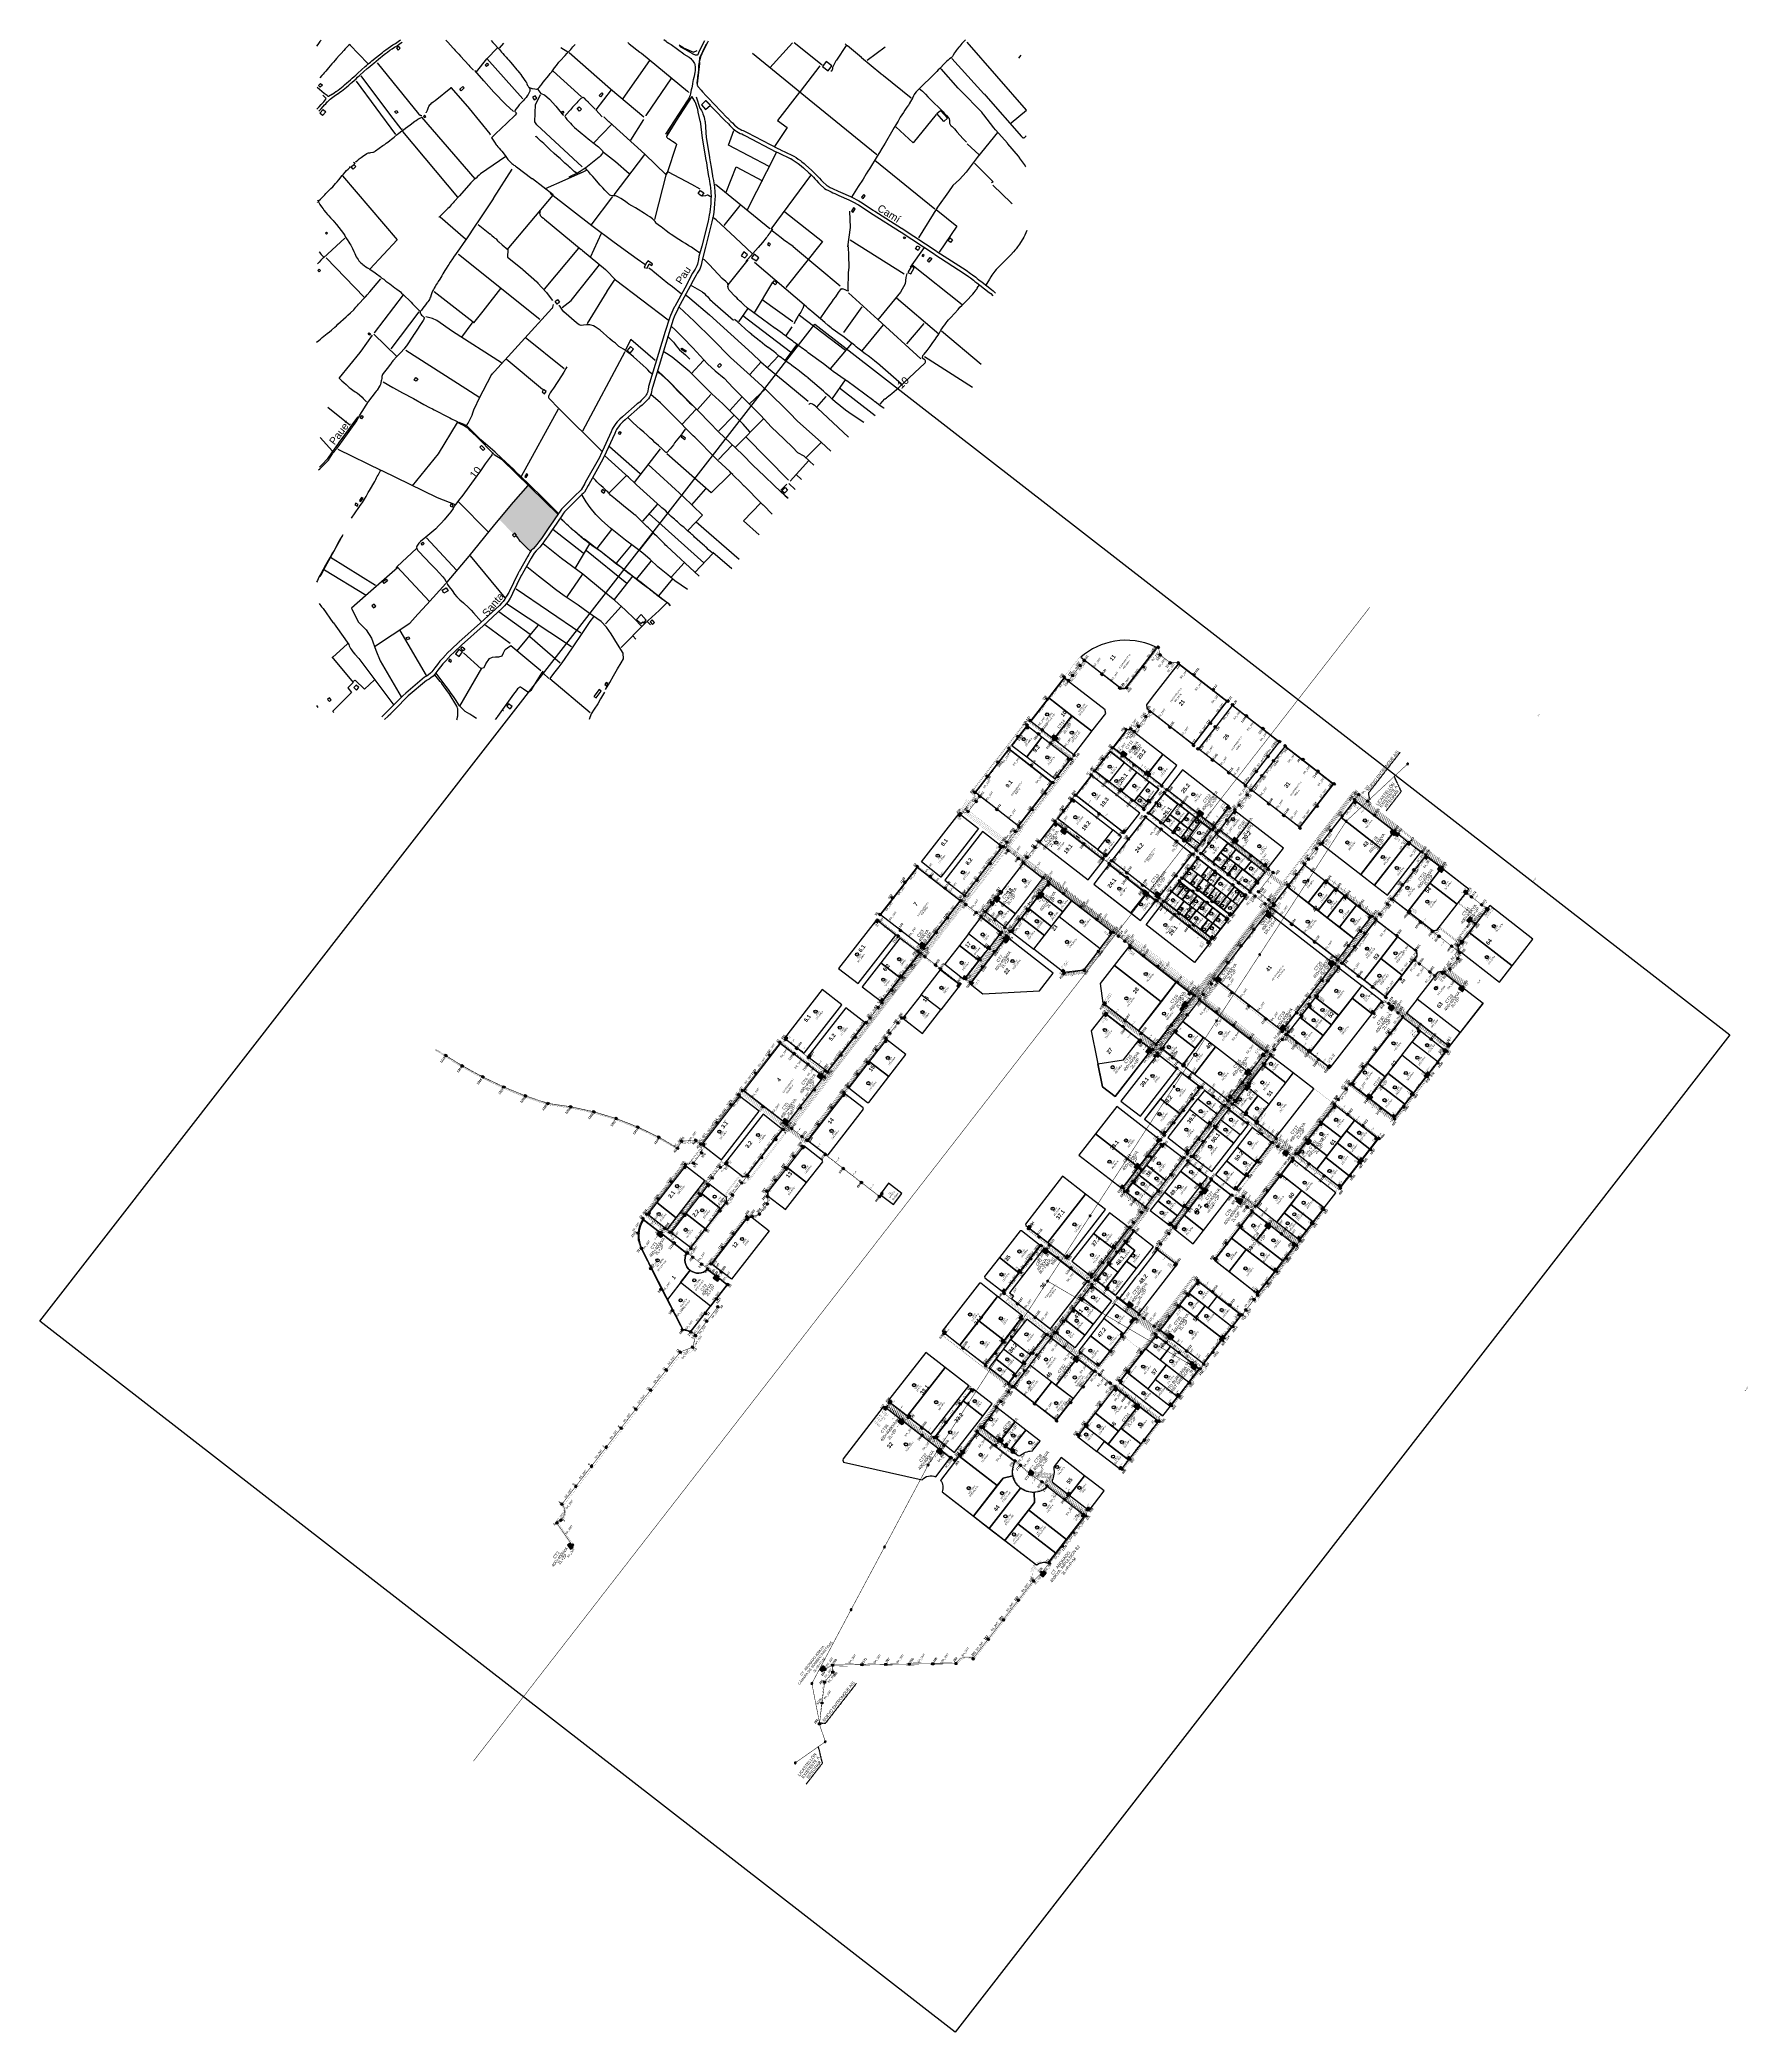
# Model space of a CAD drawing. Header units: metres. Extents: x 750363 to 753809, y 4417932 to 4421953.
import ezdxf
from ezdxf.enums import TextEntityAlignment as Align

# ---------------------------------------------------------------- set-up
doc = ezdxf.new("R2010")
doc.units = ezdxf.units.M
for name, pattern in [('RAYITAS', [0.375, 0.25, -0.125]), ('TRAZO_Y_PUNTO', [25.4, 12.7, -6.35, 0, -6.35]), ('TRAZOS2', [9.525, 6.35, -3.175]), ('VALS2', [1.25, 0.625, -0.125, 0.125, -0.125, 0.125, -0.125])]:
    doc.linetypes.add(name, pattern=pattern)
for name, color, linetype in [('----1-verde oscuro', 104, 'Continuous'), ('----AMARILLO', 2, 'Continuous'), ('----CIANO', 150, 'Continuous'), ('--norte h4', 7, 'TRAZOS2'), ('--T-2', 5, 'Continuous'), ('0-LAMT_EXISTENTE', 20, 'VALS2'), ('0-LAMT_EXISTENTE-TXT', 5, 'VALS2'), ('0-MANZANAS', 10, 'Continuous'), ('0-REPARCELACION', 5, 'Continuous'), ('0-SOLAPE', 2, 'TRAZOS2'), ('1-ANILLO-MT', 40, 'Continuous'), ('1-CENTRO REPARTO', 2, 'TRAZOS2'), ('1-CENTRO REPARTO-TXT', 2, 'TRAZOS2'), ('1-CONEXIÓN S.T.', 7, 'Continuous'), ('1-CT', 2, 'TRAZOS2'), ('1-CT-TXT', 3, 'TRAZOS2'), ('1-DESVIO-LINEA EXISTENTE', 210, 'Continuous'), ('1-LINEAS-MT', 7, 'Continuous'), ('2-ARQUETAS-CRUCE', 10, 'Continuous'), ('2-ARQUETAS-PASO', 170, 'Continuous'), ('2-ARQUETAS-TRAFO', 7, 'Continuous'), ('2-CARGAS-BT', 7, 'Continuous'), ('2-HORNACINAS', 7, 'Continuous'), ('2-HORNACINAS-TXT-SIMPLE', 2, 'Continuous'), ('2-LINEAS-BT', 10, 'Continuous'), ('2-TEXTO ZANJA-BT', 7, 'Continuous'), ('2-TEXTO ZANJA-MT', 7, 'Continuous'), ('2-TEXTO-ARQUETA-MT', 7, 'Continuous'), ('2-ZANJAS-BT', 170, 'Continuous'), ('2-ZANJAS-MT', 10, 'Continuous'), ('2-ZANJAS-MT-BT', 82, 'Continuous'), ('ACEQUIAS$0$125', 8, 'Continuous'), ('ACEQUIAS$0$162', 8, 'Continuous'), ('C.T.', 80, 'Continuous'), ('CAMINOS$0$84', 8, 'Continuous'), ('CAMINOS$0$85', 8, 'Continuous'), ('M2$0$11', 8, 'Continuous'), ('M2$0$16', 8, 'Continuous'), ('TEXTOS10$0$5', 8, 'Continuous'), ('TEXTOS10$0$997', 8, 'Continuous')]:
    doc.layers.add(name, color=color, linetype=linetype)
doc.styles.add('Arial', font='arial.ttf')
doc.styles.add('Century', font='GOTHIC.TTF')
doc.styles.add('Century_1_1000', font='GOTHIC.TTF', dxfattribs={"height": 2})
doc.styles.add('Century_1_2000', font='GOTHIC.TTF', dxfattribs={"height": 4})
doc.styles.add('Century_1_2500', font='GOTHIC.TTF', dxfattribs={"height": 6})
doc.styles.add('Urbanismo_1_1000', font='swisscb.ttf', dxfattribs={"height": 3})
doc.styles.add('Urbanismo_1_2500', font='swisscb.ttf', dxfattribs={"height": 8})

# ---------------------------------------------------------------- blocks, each defined once
blk = doc.blocks.new('ct')
at = {"linetype": 'Continuous'}
h = blk.add_hatch(dxfattribs=at)
h.set_pattern_fill('ANSI31', color=253, scale=0.1, angle=-142.1201, style=0)
h.set_pattern_definition([(45, (0, -5e-10), (-0.2245064, 0.2245064), [])])
h.paths.add_polyline_path([(-1183.1, 162.3), (-1193, 162.3), (-1193, 156.1), (-1183.1, 156.1)])
h.paths.add_polyline_path([(-1184.6, 160.8), (-1184.6, 157.6), (-1191.5, 157.6), (-1191.5, 160.8)], flags=16)
blk.add_hatch(color=80, dxfattribs=at).paths.add_polyline_path([(-1191.5, 160.8), (-1191.5, 157.6), (-1184.6, 157.6)])
at = {"color": 80, "linetype": 'Continuous'}
blk.add_line((-1184.6, 157.6), (-1191.5, 160.8), dxfattribs=at)
at = {"color": 5, "linetype": 'Continuous'}
blk.add_lwpolyline([(-1193, 156.1), (-1183.1, 156.1), (-1183.1, 162.3), (-1193, 162.3)], close=True, dxfattribs=at)
at = {"color": 6, "linetype": 'Continuous'}
blk.add_lwpolyline([(-1191.5, 157.6), (-1184.6, 157.6), (-1184.6, 160.8), (-1191.5, 160.8)], close=True, dxfattribs=at)
blk = doc.blocks.new('PM')
at = {"color": 192}
for p, q in [((1.5, 1.5), (-1.5, -1.5)), ((-1.5, 1.5), (1.5, -1.5))]:
    blk.add_line(p, q, dxfattribs=at)
blk.add_lwpolyline([(-1.5, -1.5), (1.5, -1.5), (1.5, 1.5), (-1.5, 1.5)], close=True, dxfattribs=at)
blk = doc.blocks.new('CR')
at = {"linetype": 'Continuous'}
h = blk.add_hatch(dxfattribs=at)
h.set_pattern_fill('ANSI31', color=252, scale=0.1, angle=-232.1201, style=0)
h.set_pattern_definition([(315, (-159.16208, -1188.08202), (0.2245064, 0.2245064), [])])
h.paths.add_polyline_path([(3.1, -5), (3.1, 4.9), (-3.1, 4.9), (-3.1, -5)])
h.paths.add_polyline_path([(1.6, -3.5), (-1.6, -3.5), (-1.6, 3.4), (1.6, 3.4)], flags=16)
blk.add_hatch(color=10, dxfattribs=at).paths.add_polyline_path([(1.6, 3.4), (-1.6, 3.4), (-1.6, -3.5)])
at = {"color": 10, "linetype": 'Continuous'}
blk.add_line((-1.6, -3.5), (1.6, 3.4), dxfattribs=at)
at = {"color": 5, "linetype": 'Continuous'}
blk.add_lwpolyline([(-3.1, 4.9), (-3.1, -5), (3.1, -5), (3.1, 4.9)], close=True, dxfattribs=at)
at = {"color": 6, "linetype": 'Continuous'}
blk.add_lwpolyline([(-1.6, 3.4), (-1.6, -3.5), (1.6, -3.5), (1.6, 3.4)], close=True, dxfattribs=at)
blk = doc.blocks.new('HORNACINA')
at = {"layer": '--norte h4'}
blk.add_hatch(color=141, dxfattribs=at).paths.add_polyline_path([(-3.6, 2.7), (-3.6, -2.7), (0, -2.7), (0, 2.7)])
at = {"layer": '--norte h4', "color": 5}
blk.add_lwpolyline([(-3.6, 2.7), (-3.6, -2.7), (0, -2.7), (0, 2.7)], close=True, dxfattribs=at)
blk = doc.blocks.new('Arqueta 001')
h = blk.add_hatch(color=255)
h.dxf.hatch_style = 1
h.paths.add_polyline_path([(-2, 1.9), (0, 0), (1.9, 1.9)])
h.paths.add_polyline_path([(0, 0), (-2, -2), (1.9, -2)])
h = blk.add_hatch(color=256)
h.dxf.hatch_style = 1
h.paths.add_polyline_path([(0, 0), (-2, 1.9), (-2, -2)])
h.paths.add_polyline_path([(1.9, -2), (1.9, 1.9), (0, 0)])
h = blk.add_hatch(color=256)
h.dxf.hatch_style = 1
h.paths.add_polyline_path([(1.9, 1.9), (-2, 1.9), (0, 0)])
h.paths.add_polyline_path([(0, 0), (-2, -2), (1.9, -2)])
for p, q in [((-2, 1.9), (1.9, 1.9)), ((-2, -2), (-2, 1.9)), ((-2, 1.9), (1.9, -2)), ((1.9, 1.9), (-2, -2)), ((1.9, 1.9), (1.9, -2)), ((1.9, -2), (-2, -2))]:
    blk.add_line(p, q)

msp = doc.modelspace()

# ---------------------------------------------------------------- hatches: boundary and pattern name
at = {"layer": '----AMARILLO'}
msp.add_hatch(color=52, dxfattribs=at).paths.add_polyline_path([(751407.3, 4420995), (751372.6, 4420943.5), (751361.1, 4420929.5), (751353.1, 4420920.4), (751332.2, 4420941.6), (751288.6, 4420985.6), (751347.2, 4421053.7)])
at = {"layer": 'C.T.'}
h = msp.add_hatch(dxfattribs=at)
h.set_pattern_fill('ANSI31', color=3, scale=0.1, angle=-89.9882, style=0)
h.set_pattern_definition([(97.13186, (753242.61614, 4419696.8754), (-0.31504352, -0.03941866), [])])
h.paths.add_polyline_path([(752388.3, 4418862.5), (752382.2, 4418854.7), (752387.1, 4418850.9), (752393.2, 4418858.7)])
h.paths.add_polyline_path([(752388.5, 4418860.4), (752391.1, 4418858.4), (752386.8, 4418853), (752384.3, 4418854.9)], flags=16)
for points in [[(752384.3, 4418854.9), (752386.8, 4418853), (752391.1, 4418858.4)], [(751938.4, 4418664.1), (751941, 4418662.2), (751945.2, 4418667.6)]]:
    msp.add_hatch(color=256, dxfattribs=at).paths.add_polyline_path(points)
h = msp.add_hatch(dxfattribs=at)
h.set_pattern_fill('ANSI31', color=3, scale=0.1, angle=-89.9882, style=0)
h.set_pattern_definition([(97.13186, (752796.76828, 4419506.07853), (-0.31504352, -0.03941866), [])])
h.paths.add_polyline_path([(751942.4, 4418671.7), (751936.3, 4418663.9), (751941.2, 4418660.1), (751947.3, 4418667.9)])
h.paths.add_polyline_path([(751942.7, 4418669.6), (751945.2, 4418667.6), (751941, 4418662.2), (751938.4, 4418664.1)], flags=16)

# ---------------------------------------------------------------- linework, layer by layer
at = {"layer": '----1-verde oscuro', "const_width": 0.25, "elevation": 1.3}
for points in [[(752139.3, 4420125.3), (752138.7, 4420124.5), (752056.9, 4420188.1), (752131.8, 4420284.4), (752259.2, 4420185.3), (752290.4, 4420225.5), (752293.6, 4420223)], [(752289.8, 4420218.1), (752288.6, 4420219), (752268.6, 4420193.3), (752317.3, 4420155.4), (752378.5, 4420234.1), (752382.3, 4420231.2)], [(752378.3, 4420226.2), (752377.1, 4420227.2), (752310.6, 4420141.7), (752311.9, 4420140.7)], [(752804.1, 4419869.4), (752804.9, 4419868.8), (752867.1, 4419948.9), (752729.1, 4420056.3), (752837.8, 4420196.1), (752842.1, 4420192.7), (752840.5, 4420190.6)], [(751867.7, 4419766.5), (751866, 4419764.3), (751870.8, 4419760.6), (751948.3, 4419860.4), (751946.2, 4419862.1), (752138.5, 4420109.4), (752136.3, 4420111.1), (752144.3, 4420121.4)], [(752873.8, 4419959.1), (752874.6, 4419958.5), (752968.2, 4420079), (752976.2, 4420072.8), (752876.9, 4419945.1), (752965.1, 4419876.5)], [(753089.4, 4420000.3), (753090.1, 4420001.2), (753072.6, 4420014.8), (752965.1, 4419876.5)], [(753006.4, 4419844.4), (753113.9, 4419982.6), (753090.9, 4420000.4), (753090.3, 4419999.6)], [(752877.5, 4419709.6), (752889.5, 4419700.3), (752972, 4419806.4), (752845.5, 4419904.8), (752797.8, 4419843.3), (752798.5, 4419842.7)], [(752795, 4419838.2), (752786.3, 4419845), (752801.5, 4419864.5), (752800.7, 4419865.1)], [(753045.8, 4419815.7), (753043.2, 4419812.4), (753004.3, 4419842.6), (752920, 4419734.3), (752921.2, 4419733.4)], [(753006.4, 4419844.4), (753040.5, 4419817.8), (753041.5, 4419819)], [(752875.9, 4419707.6), (752877.5, 4419709.7)], [(752877, 4419706.9), (752878.2, 4419708.4), (752891.8, 4419697.8), (752917.5, 4419731), (752918.7, 4419730.1)], [(752576.1, 4419197.9), (752576.7, 4419198.7), (752490.9, 4419265.4), (752413.2, 4419165.6), (752324.4, 4419234.6), (752400.4, 4419332.3), (752400, 4419332.6), (752408.5, 4419343.6), (752319.8, 4419412.5), (752321, 4419414)], [(752321.7, 4419413.5), (752321.4, 4419413.2), (752410.6, 4419343.8), (752402.9, 4419333.8), (752453.7, 4419294.3), (752453.1, 4419293.6)], [(752456.9, 4419290.6), (752457.5, 4419291.3), (752466.6, 4419284.2), (752474.1, 4419293.8), (752498.3, 4419275), (752547.1, 4419337.7), (752587.3, 4419306.5), (752613.4, 4419340), (752632.3, 4419325.3), (752640.3, 4419335.5)], [(752644.6, 4419332.1), (752636.7, 4419321.9), (752691.4, 4419279.3), (752690.8, 4419278.5)], [(752695.2, 4419275.1), (752695.8, 4419275.9), (752702.9, 4419270.3), (752628, 4419174), (752587.9, 4419205.1), (752580, 4419194.9)]]:
    msp.add_lwpolyline(points, dxfattribs=at)
at = {"layer": '----1-verde oscuro', "elevation": 1.3}
for points in [[(752308.3, 4420136.1, 0.25, 0.25, 0), (752304.5, 4420139, 0.25, 0.25, 0), (752315.3, 4420152.8, 0.25, 0.25, 0), (752266.6, 4420190.7, 0.25, 0.25, 0), (752259.6, 4420181.7, 0.25, 0.25, 0), (752219.3, 4420213.1, 0.25, 0.25, 0), (752198.5, 4420186.2, 0.25, 0.25, 0), (752140.8, 4420112.1, 0.25, 0.25, 0), (752143, 4420110.4, 0.25, 0.25, 0), (751950.7, 4419863.1, 0.25, 0.25, 0), (751952.6, 4419861.6, 0.25, 0.25, 0), (751871.3, 4419757, 0.25, 0.25, 0), (751862.6, 4419763.7, 0.25, 0.25, 0), (751865.9, 4419767.9, 0, 0, 0)], [(752839.7, 4420191.3, 0.25, 0.25, 0), (752840.3, 4420192.1, 0.25, 0.25, 0), (752838.7, 4420193.3, 0.25, 0.25, 0), (752732.8, 4420057.1, 0.25, 0.25, 0), (752737.2, 4420053.7, 0.25, 0.25, 0), (752738.6, 4420055.5, 0, 0, 0)], [(752870.3, 4419954.6, 0.25, 0.25, 0), (752871.1, 4419954, 0.25, 0.25, 0), (752869, 4419951.3, 0.25, 0.25, 0), (752738.9, 4420052.4, 0.25, 0.25, 0), (752740.2, 4420054.2, 0, 0, 0)]]:
    msp.add_lwpolyline(points, format="xyseb", dxfattribs=at)
at = {"layer": '----AMARILLO', "const_width": 0.25, "elevation": 1.3}
for points in [[(752232.7, 4420419.9), (752241.7, 4420412.9), (752232, 4420400.4), (752321, 4420331.1), (752452.9, 4420500.6), (752406.4, 4420536.8), (752409.6, 4420540.9)], [(752227.2, 4420412.8), (752229.1, 4420411.3), (752219.4, 4420398.9), (752313.5, 4420325.7), (752230.3, 4420218.7), (752232, 4420217.4), (752152.4, 4420114.9), (752154.3, 4420113.4), (751962.2, 4419866.4), (751963.8, 4419865.1), (751873.7, 4419749.3), (751856.9, 4419762.4), (751862.9, 4419770.2)], [(752229, 4420415.2), (752233.3, 4420411.9), (752223.5, 4420399.3), (752317.5, 4420326.2), (752315.6, 4420323.8), (752554.5, 4420138.1), (752559.3, 4420144.3), (752711.7, 4420025.7), (752709.7, 4420023.1), (752850.2, 4419913.8), (752786.4, 4419831.7), (752784.7, 4419833), (752493.4, 4419458.3), (752494.6, 4419457.4), (752402.2, 4419338.5), (752312.2, 4419408.5), (752318.1, 4419416.2)], [(752230.8, 4420417.6), (752237.5, 4420412.4), (752227.8, 4420399.8), (752321.7, 4420326.8), (752319.8, 4420324.4), (752554, 4420142.3), (752558.8, 4420148.5), (752702.3, 4420036.9), (752834.3, 4420206.7), (752849.8, 4420194.7), (752844.3, 4420187.7)]]:
    msp.add_lwpolyline(points, dxfattribs=at)
at = {"layer": '----CIANO', "const_width": 0.25, "elevation": 1.3}
for points in [[(752407.3, 4420542.7), (752402, 4420535.9), (752447.1, 4420500.8), (752337.6, 4420360), (752335, 4420362), (752222.5, 4420217.3), (752224.6, 4420215.6), (752145.1, 4420113.3), (752147.1, 4420111.7), (751954.9, 4419864.6), (751956.7, 4419863.3), (751872.2, 4419754.5), (751860.6, 4419763.6), (751864.7, 4419768.8)], [(752843.4, 4420188.4), (752847.7, 4420194), (752835.4, 4420203.5), (752719.4, 4420054.3), (752723, 4420051.5), (752704.5, 4420027.7), (752559.8, 4420140.2), (752555.1, 4420134.1), (752309.7, 4420324.9), (752335.5, 4420358.2), (752337.8, 4420356.4), (752450, 4420500.7), (752404.2, 4420536.2), (752408.5, 4420541.8)], [(751863.8, 4419769.5), (751858.8, 4419763), (751873.1, 4419751.8), (751960.6, 4419864.3), (751958.7, 4419865.8), (752150.7, 4420112.7), (752148.9, 4420114.1), (752228.4, 4420216.3), (752226.4, 4420217.9), (752308, 4420322.8), (752555.6, 4420130.3), (752560.3, 4420136.4), (752702.8, 4420025.5), (752700.5, 4420022.6), (752843.4, 4419911.6), (752786.2, 4419838), (752785, 4419838.9), (752487.9, 4419456.9), (752489.2, 4419455.9), (752402.1, 4419343.8), (752316.2, 4419410.7), (752319.6, 4419415.1)], [(752318.8, 4419415.7), (752314.2, 4419409.7), (752402.3, 4419341.2), (752492, 4419456.6), (752490.6, 4419457.7), (752784.9, 4419836.1), (752786.4, 4419835), (752846.9, 4419912.8), (752704.2, 4420023.7), (752726.4, 4420052.3), (752722.8, 4420055.2), (752836.1, 4420201), (752845.7, 4420193.6), (752842.3, 4420189.2)]]:
    msp.add_lwpolyline(points, dxfattribs=at)
msp.add_lwpolyline([(750362.6, 4419366.9), (751925.9, 4421379.1), (753772.5, 4419944.5), (752209.3, 4417932.3)], close=True)
at = {"layer": '0-LAMT_EXISTENTE', "color": 32, "ltscale": 15, "const_width": 1, "elevation": 1.3}
for points in [[(753122.3, 4420491.5), (753045.1, 4420419.5)], [(751935.8, 4418552.4), (751947.5, 4418518.4), (751886.8, 4418475.7)]]:
    msp.add_lwpolyline(points, dxfattribs=at)
at = {"layer": '0-LAMT_EXISTENTE', "color": 31, "linetype": 'TRAZO_Y_PUNTO', "ltscale": 0.5, "const_width": 1, "elevation": 1.3}
for points in [[(753045.1, 4420419.5), (752998.2, 4420375.8), (752921.5, 4420256.7), (752823.7, 4420106.5), (752736.8, 4419973.3), (752651, 4419840.3), (752555.6, 4419693.8), (752481.5, 4419579.5), (752395.9, 4419447.8), (752322.7, 4419335.5), (752235.9, 4419201.2), (752155.1, 4419077.1), (752066.9, 4418911.4), (751999.4, 4418785), (751920.2, 4418635.8), (751935.7, 4418556.5)], [(752395.9, 4419447.8), (752686.9, 4419277.5)]]:
    msp.add_lwpolyline(points, dxfattribs=at)
at = {"layer": '0-LAMT_EXISTENTE-TXT', "color": 6, "elevation": 1.3}
for points in [[(753106.8, 4420514.6), (753043, 4420432.5), (753044.8, 4420421.9)], [(753078.9, 4420396.7), (753109.5, 4420435.9), (753095.3, 4420466.3)], [(752009.7, 4418635.6), (751947.2, 4418555.2), (751938.3, 4418555.5)], [(751908.8, 4418432.7), (751941.7, 4418475), (751933.4, 4418508.5)]]:
    msp.add_lwpolyline(points, dxfattribs=at)
at = {"layer": '0-REPARCELACION'}
for points in [[(752616.4, 4420726.2, 0.009614), (752611.6, 4420728.5, 0.148915), (752531.3, 4420739.1, 0.138288), (752463.1, 4420707), (752545.3, 4420643.2, -0.043615), (752552.6, 4420644.1), (752553, 4420644.6)], [(752659.5, 4420693.7), (752607.1, 4420626.3), (752595.2, 4420610.9, -0.043615), (752596.1, 4420603.7), (752603.5, 4420597.9), (752690, 4420530.8), (752757.4, 4420617.7)], [(752429.4, 4420664.8), (752398.4, 4420624.8), (752444.9, 4420588.7), (752485.2, 4420557.4), (752513.1, 4420593.3, -0.043615), (752512.2, 4420600.5)], [(752460.6, 4420611.4, -1), (752456.7, 4420606.3, -1)], [(752563, 4420561, -0.043615), (752555.7, 4420560.1), (752532.1, 4420529.6), (752528.2, 4420524.7), (752536.1, 4420518.7), (752544, 4420512.5), (752547.8, 4420517.4), (752555.7, 4420511.3), (752551.9, 4420506.4), (752597.4, 4420471), (752628.1, 4420510.5)], [(752579.5, 4420415.3, -1), (752583.5, 4420420.4, -1)], [(752803.3, 4420374.4), (752776.4, 4420339.8), (752780.3, 4420336.8), (752776.5, 4420331.9), (752817.4, 4420300.2), (752825.2, 4420294.1), (752841, 4420281.8, 0.000287), (752841, 4420281.8), (752871.7, 4420321.3)], [(752698.9, 4420301), (752668.2, 4420261.5), (752766.2, 4420185.5, 0.000376), (752766.2, 4420185.5), (752796.8, 4420225)], [(753237.7, 4420244.7), (753198.5, 4420275.1), (753198.5, 4420275.1), (753194.6, 4420278.2), (753190.7, 4420273.3), (753182.9, 4420279.3), (753186.7, 4420284.2), (753186.7, 4420284.2), (753158.6, 4420306.1), (753091.2, 4420219.2), (753173.8, 4420155, -0.044768), (753181.3, 4420155.9), (753241.7, 4420233.7), (753245.5, 4420238.6)], [(753167.3, 4420251.1), (753123.2, 4420194.3), (753173.8, 4420155, -0.044768), (753181.3, 4420155.9), (753222.1, 4420208.5)], [(753246.1, 4420151.3), (753223.8, 4420122.6, -0.042459), (753224.7, 4420115.5), (753307.6, 4420051.1), (753333, 4420083.9)], [(753038.3, 4420116.1, -1), (753042.2, 4420121.2, -1)], [(753101.7, 4420142.6), (753067.9, 4420099.1), (753111.1, 4420065.5), (753141.7, 4420104.9, -0.044768), (753140.7, 4420112.3)], [(753181.5, 4420041.5, -1), (753177.5, 4420036.5, -1)], [(753170, 4419977.7, -1), (753166, 4419972.6, -1)], [(752036.1, 4419891.1), (751994.6, 4419837.6), (752032.4, 4419808.3, -0.065568), (752035, 4419808.3), (752075.5, 4419860.5)], [(752024.4, 4419794.7, -0.06623), (752023.8, 4419797.2), (751986, 4419826.6), (751912.4, 4419731.8), (751950.2, 4419702.4, -0.065568), (751952.8, 4419702.4)], [(751861.1, 4419753.9), (751821.7, 4419784.5), (751745.6, 4419686.6), (751781, 4419659.1, -0.043615), (751788.3, 4419660)], [(752950.2, 4419747.2, -1), (752946.2, 4419742.1, -1)], [(753026.4, 4419749.5, -1), (753022.5, 4419744.4, -1)], [(751903.8, 4419720.7), (751870.1, 4419677.3), (751909.5, 4419646.7), (751942.2, 4419688.8, -0.06623), (751941.6, 4419691.4)], [(753007.3, 4419724.9, -1), (753003.4, 4419719.8, -1)], [(751870.1, 4419677.3), (751870.1, 4419677.3), (751831.6, 4419627.8), (751830.9, 4419626.9, -0.043615), (751831.8, 4419619.6), (751832.7, 4419618.9), (751863.1, 4419595.4), (751867.2, 4419592.2), (751909.5, 4419646.7), (751909.5, 4419646.7)], [(752966.7, 4419672.6, -1), (752962.7, 4419667.5, -1)], [(752988.7, 4419700.9, -1), (752984.7, 4419695.8, -1)], [(751712.5, 4419644), (751697.3, 4419624.5), (751736.8, 4419593.8), (751748.8, 4419609.2, -0.043615), (751747.9, 4419616.5), (751747, 4419617.2)], [(751733.6, 4419452.8), (751729.8, 4419447.9), (751722, 4419454), (751725.8, 4419458.9), (751709.7, 4419471.4, -0.861357), (751667.5, 4419504.1), (751619.9, 4419541.1), (751616.1, 4419536.2), (751608.3, 4419542.3), (751612.1, 4419547.2), (751580.4, 4419571.8, 0.267392), (751577.4, 4419512), (751660.2, 4419350.1, -0.17305), (751675.5, 4419345.5), (751749.4, 4419440.6)], [(751733.6, 4419452.8), (751729.8, 4419447.9), (751722, 4419454), (751725.8, 4419458.9), (751709.7, 4419471.4, -0.861357), (751667.5, 4419504.1), (751619.9, 4419541.1), (751616.1, 4419536.2), (751608.3, 4419542.3), (751612.1, 4419547.2), (751580.4, 4419571.8, 0.267392), (751577.4, 4419512), (751660.2, 4419350.1, -0.17305), (751675.5, 4419345.5), (751749.4, 4419440.6)], [(751834, 4419549.5), (751758, 4419451.6), (751718.5, 4419482.2), (751790.7, 4419575.2), (751791.4, 4419576.1, 0.043615), (751798.7, 4419577), (751799.6, 4419576.3), (751834, 4419549.5, -0.000142)], [(752682.2, 4419399.6, -1), (752686.1, 4419404.7, -1)], [(752687, 4419347.9, -1), (752683.1, 4419342.8, -1)], [(752718, 4419379.8, -1), (752714.1, 4419374.8, -1)], [(752236.9, 4419236.7), (752236.9, 4419236.7, -0.00001), (752236.9, 4419236.7, 0.00001), (752236.9, 4419236.7), (752150, 4419304.1), (752075, 4419207.5, -0.068055), (752075.6, 4419204.9), (752160.8, 4419138.7)], [(752150, 4419304.1), (752075, 4419207.5, -0.068055), (752075.6, 4419204.9), (752113.2, 4419175.7), (752189.2, 4419273.6)], [(752482.3, 4419337.5), (752458.9, 4419307.3, 0.000003), (752458.9, 4419307.3), (752498.4, 4419276.7), (752521.8, 4419306.8)], [(752106.4, 4419163.2), (752102.6, 4419158.3), (752094.8, 4419164.4), (752098.6, 4419169.3), (752067, 4419193.8), (752064.4, 4419193.8), (751983.1, 4419089.2), (751982.8, 4419086.2), (751983.9, 4419082.8), (752142.5, 4419046.7, -0.000006), (752142.5, 4419046.7, 0.000006), (752142.5, 4419046.7), (752142.5, 4419046.7, -0.329778), (752170.3, 4419053.1), (752199.6, 4419090.9), (752183.8, 4419103.2), (752180, 4419098.3), (752172.2, 4419104.3), (752176, 4419109.2)], [(752351.9, 4419147.3), (752321.3, 4419107.8), (752336.6, 4419095.9, 0.350001), (752340.4, 4419095.9, -0.155479), (752364.1, 4419105.3, 0.213422), (752366.2, 4419106.5), (752380.6, 4419125)], [(752330, 4419083.3), (752254.5, 4419141.9), (752220.9, 4419098.7), (752217.7, 4419094.6), (752216.3, 4419092.8), (752214.8, 4419090.9), (752179.8, 4419045.8, -0.261248), (752183.2, 4419022.6), (752373.2, 4418875, -0.000006), (752373.2, 4418875, 0.000006), (752373.2, 4418875), (752373.2, 4418875, -0.272714), (752397.2, 4418879.1), (752470.9, 4418973.9), (752395.4, 4419032.5, -0.845154)], [(752254.5, 4419141.9), (752220.9, 4419098.7), (752217.7, 4419094.6), (752217.7, 4419094.6), (752294.3, 4419035.1), (752306.1, 4419050.3), (752325.9, 4419054.6, -0.178154), (752330, 4419083.3)], [(752217.7, 4419094.6), (752216.3, 4419092.8), (752214.8, 4419090.9), (752179.8, 4419045.8, -0.261248), (752183.2, 4419022.6), (752246.4, 4418973.5), (752294.3, 4419035.1)], [(752423.3, 4419091.9), (752408.9, 4419073.4, 0.213422), (752408.3, 4419071, -0.155479), (752405, 4419045.7, 0.350001), (752405.9, 4419042.1), (752436, 4419018.7), (752437.8, 4419017.3), (752439.9, 4419015.6), (752470.6, 4419055.1), (752447.3, 4419073.2)], [(752325.9, 4419054.6), (752306.1, 4419050.3), (752294.3, 4419035.1), (752246.4, 4418973.5), (752278, 4418948.9), (752341.2, 4419030.3, -0.176327)], [(752341.2, 4419030.3), (752278, 4418948.9), (752309.6, 4418924.4), (752369.3, 4419001.3), (752368.6, 4419021.5, -0.176327)], [(752395.4, 4419032.5, -0.178154), (752368.6, 4419021.5), (752369.3, 4419001.3), (752357.5, 4418986), (752434.1, 4418926.5), (752470.9, 4418973.9)], [(752336, 4418958.3), (752309.6, 4418924.4), (752373.2, 4418875, -0.000026), (752373.2, 4418875, 0.000026), (752373.2, 4418875), (752373.2, 4418875, -0.272714), (752397.2, 4418879.1), (752412.6, 4418898.8)]]:
    msp.add_lwpolyline(points, format="xyb", close=True, dxfattribs=at)
for points in [[(752398.4, 4420624.8), (752398.4, 4420624.8), (752361.9, 4420577.9), (752404.6, 4420544.8), (752408.4, 4420549.7), (752412.3, 4420546.7), (752444.9, 4420588.7)], [(752398.4, 4420624.8), (752396.8, 4420622.8), (752361.9, 4420577.9), (752404.6, 4420544.8), (752408.4, 4420549.7), (752412.3, 4420546.7), (752444.9, 4420588.7)], [(752863.3, 4420535.5), (752768.5, 4420609.1), (752701, 4420522.2), (752795.8, 4420448.6)], [(752354.6, 4420568.5), (752323.9, 4420529), (752353.7, 4420505.8), (752384.4, 4420545.3)], [(752444.9, 4420588.7), (752412.3, 4420546.7), (752416.2, 4420543.6), (752412.4, 4420538.7), (752441, 4420516.5), (752448.8, 4420510.5), (752452.6, 4420515.4), (752483.7, 4420555.4), (752485.2, 4420557.4)], [(752317.8, 4420521.1), (752250.3, 4420434.2), (752337.2, 4420366.7), (752404.6, 4420453.6)], [(752384.4, 4420545.3), (752353.7, 4420505.8), (752410.8, 4420461.5), (752441.4, 4420501)], [(752416.2, 4420543.6), (752412.4, 4420538.7), (752404.6, 4420544.8), (752408.4, 4420549.7)], [(752416.2, 4420543.6), (752412.4, 4420538.7), (752404.6, 4420544.8), (752408.4, 4420549.7)], [(752491.4, 4420477.3), (752522.1, 4420516.8), (752620, 4420440.8), (752589.4, 4420401.3)], [(752626.2, 4420448.7), (752656.9, 4420488.2), (752628.1, 4420510.5), (752597.4, 4420471)], [(752972.3, 4420450.8), (752874.3, 4420526.9), (752806.9, 4420440), (752904.8, 4420363.9)], [(752667.9, 4420479.6), (752637.2, 4420440.1), (752698.6, 4420392.5), (752702.4, 4420397.3), (752710.2, 4420391.3), (752706.4, 4420386.4), (752732, 4420366.5), (752756.6, 4420398.1), (752762.7, 4420406), (752757.8, 4420409.8)], [(752484.1, 4420467.9), (752453.4, 4420428.4), (752551.3, 4420352.3), (752582, 4420391.8), (752582, 4420391.8)], [(752631.1, 4420432.2), (752600.4, 4420392.7), (752695.2, 4420319.1), (752725.9, 4420358.6)], [(752600.4, 4420392.7), (752631.1, 4420432.2), (752658.9, 4420410.6), (752628.2, 4420371.1)], [(752631.1, 4420432.2), (752600.4, 4420392.7), (752695.2, 4420319.1), (752725.9, 4420358.6)], [(752141.1, 4420293.6), (752217.2, 4420391.6), (752256.6, 4420360.9), (752180.6, 4420263)], [(752642.7, 4420389.7), (752628.2, 4420371.1), (752648.8, 4420355.1), (752663.2, 4420373.8)], [(752658.9, 4420410.6), (752642.7, 4420389.7), (752663.2, 4420373.8), (752664.6, 4420372.7), (752680.8, 4420393.6)], [(752680.8, 4420393.6), (752664.6, 4420372.7), (752679.5, 4420361.1), (752680.4, 4420362.3), (752695.7, 4420382)], [(752743.1, 4420357.9), (752773.7, 4420397.4), (752803.3, 4420374.4), (752776.4, 4420339.8), (752772.5, 4420342.9), (752768.7, 4420338)], [(753014.9, 4420417.7), (752988.1, 4420383.2), (753068.4, 4420320.8), (753091.4, 4420350.4), (753087.5, 4420353.5), (753091.3, 4420358.4)], [(752304, 4420324.1), (752264.5, 4420354.8), (752188.5, 4420256.8), (752228, 4420226.2)], [(752395.1, 4420353.4), (752379.8, 4420333.6), (752477.7, 4420257.5), (752508.4, 4420297), (752434.1, 4420354.8), (752430.3, 4420349.9), (752422.5, 4420355.9), (752426.3, 4420360.8), (752418.3, 4420367), (752410.5, 4420373.1), (752406.7, 4420368.2), (752400, 4420359.6)], [(752687.8, 4420309.6), (752593.1, 4420383.2), (752525.6, 4420296.3), (752612.5, 4420228.8), (752616.4, 4420233.7), (752624.2, 4420227.6)], [(752663.2, 4420373.8), (752648.8, 4420355.1), (752665, 4420342.5), (752679.5, 4420361.1)], [(752680.4, 4420362.3), (752665, 4420342.5), (752674.5, 4420335.2), (752689.8, 4420354.9)], [(752674.5, 4420335.2), (752705.2, 4420374.6), (752725.9, 4420358.6), (752695.2, 4420319.1)], [(752695.7, 4420382), (752680.4, 4420362.3), (752689.8, 4420354.9), (752705.2, 4420374.6)], [(752706.3, 4420310.5), (752736.9, 4420350), (752834.9, 4420273.9), (752804.2, 4420234.4)], [(752706.3, 4420310.5), (752736.9, 4420350), (752760, 4420332.1), (752729.3, 4420292.6)], [(752988.1, 4420383.2), (752947.4, 4420330.8), (753027.7, 4420268.5), (753068.4, 4420320.8)], [(752674.5, 4420335.2), (752682.7, 4420345.8), (752703.4, 4420329.7), (752695.2, 4420319.1)], [(752729.3, 4420292.6), (752744.8, 4420312.6), (752760.8, 4420300.2), (752745.3, 4420280.2)], [(752744.8, 4420312.6), (752760, 4420332.1), (752776, 4420319.7), (752760.8, 4420300.2)], [(752761.4, 4420300.9), (752776, 4420319.7), (752807, 4420295.6), (752792.4, 4420276.9)], [(753123.1, 4420333.7), (753055.6, 4420246.8), (753081.7, 4420226.5), (753149.2, 4420313.4)], [(752219.4, 4420215.1), (752132.5, 4420282.6), (752058.9, 4420187.8), (752138, 4420126.4), (752141.8, 4420131.3), (752149.6, 4420125.2)], [(752346.7, 4420291), (752294.9, 4420224.3), (752299.8, 4420220.5), (752296.3, 4420216), (752330.9, 4420189.2), (752386.1, 4420260.3)], [(752519.5, 4420288.4), (752488.8, 4420249), (752583.6, 4420175.3), (752614.2, 4420214.8)], [(752519.5, 4420288.4), (752488.8, 4420249), (752563.8, 4420190.7), (752594.5, 4420230.2)], [(752668.2, 4420261.5), (752698.9, 4420301), (752796.8, 4420225), (752766.2, 4420185.5)], [(752668.2, 4420261.5), (752683.6, 4420281.3), (752698.9, 4420269.4), (752683.6, 4420249.6)], [(752705.4, 4420264.3), (752720.8, 4420284), (752698.9, 4420301), (752683.6, 4420281.3)], [(752710.8, 4420260.1), (752695.5, 4420240.4), (752683.6, 4420249.6), (752698.9, 4420269.4)], [(752717.7, 4420254.7), (752733, 4420274.5), (752720.8, 4420284), (752705.4, 4420264.3)], [(752730.4, 4420244.9), (752745.7, 4420264.6), (752733, 4420274.5), (752717.7, 4420254.7)], [(752745.3, 4420280.2), (752761.4, 4420300.9), (752775.4, 4420290.1), (752759.3, 4420269.3)], [(752759.3, 4420269.3), (752775.4, 4420290.1), (752789.3, 4420279.3), (752773.1, 4420258.6)], [(752773.1, 4420258.6), (752789.2, 4420279.3), (752820.3, 4420255.2), (752804.2, 4420234.4)], [(752792.4, 4420276.9), (752807, 4420295.6), (752834.9, 4420273.9), (752820.3, 4420255.2)], [(752955.8, 4420255.9), (752921.3, 4420211.4), (752879.7, 4420243.7), (752914.3, 4420288.2)], [(753158.6, 4420306.1), (753091.2, 4420219.2), (753123.2, 4420194.3), (753167.3, 4420251.1), (753186.8, 4420276.3), (753182.9, 4420279.3), (753186.7, 4420284.2)], [(753194.6, 4420278.2), (753190.7, 4420273.3), (753186.8, 4420276.3), (753167.3, 4420251.1), (753222.1, 4420208.5), (753241.7, 4420233.7), (753245.5, 4420238.6), (753237.7, 4420244.7), (753237.7, 4420244.7)], [(752402.9, 4420247.3), (752398, 4420251.1), (752391.9, 4420243.3), (752383.5, 4420232.5), (752388.4, 4420228.7), (752385.3, 4420224.8), (752426.6, 4420192.7), (752444.1, 4420215.3)], [(752594.5, 4420230.2), (752563.8, 4420190.7), (752583.6, 4420175.3), (752614.2, 4420214.8)], [(752631.4, 4420214.1), (752662.1, 4420253.6), (752760, 4420177.6), (752729.4, 4420138.1)], [(752631.4, 4420214.1), (752662.1, 4420253.6), (752760, 4420177.6), (752729.4, 4420138.1)], [(752631.4, 4420214.1), (752646.8, 4420233.9), (752671.7, 4420214.5), (752656.3, 4420194.8)], [(752657.4, 4420225.6), (752672.7, 4420245.4), (752662.1, 4420253.6), (752646.8, 4420233.9)], [(752667.8, 4420217.6), (752683.1, 4420237.3), (752672.7, 4420245.4), (752657.4, 4420225.6)], [(752682.2, 4420206.3), (752697.6, 4420226.1), (752683.1, 4420237.3), (752667.8, 4420217.6)], [(752724.6, 4420249.4), (752709.2, 4420229.7), (752695.5, 4420240.4), (752710.8, 4420260.1)], [(752734.7, 4420241.6), (752719.4, 4420221.8), (752709.2, 4420229.7), (752724.6, 4420249.4)], [(752746.3, 4420232.5), (752731, 4420212.8), (752719.4, 4420221.8), (752734.7, 4420241.6)], [(752757.7, 4420223.7), (752773, 4420243.4), (752745.7, 4420264.6), (752730.4, 4420244.9)], [(752757.4, 4420223.9), (752742.1, 4420204.2), (752731, 4420212.8), (752746.3, 4420232.5)], [(752769.6, 4420214.5), (752784.9, 4420234.2), (752773, 4420243.4), (752757.7, 4420223.7)], [(752781.5, 4420205.2), (752796.8, 4420225), (752784.9, 4420234.2), (752769.6, 4420214.5)], [(753014, 4420139.4), (752981.1, 4420097), (752846.8, 4420201.3), (752879.7, 4420243.7)], [(752921.3, 4420211.4), (752955.8, 4420255.9), (752976.2, 4420240.1), (752941.7, 4420195.6)], [(752941.7, 4420195.6), (752976.2, 4420240.1), (752994.8, 4420225.7), (752960.2, 4420181.2)], [(752296.3, 4420216), (752293.7, 4420212.7), (752288.8, 4420216.5), (752274.4, 4420197.9), (752270.6, 4420193), (752278.4, 4420187), (752310, 4420162.4), (752330.9, 4420189.2)], [(752357.8, 4420199.5), (752343.5, 4420181), (752389.6, 4420145.2), (752404, 4420163.6)], [(752377.4, 4420224.7), (752357.8, 4420199.5), (752404, 4420163.6), (752426.6, 4420192.7), (752385.3, 4420224.8), (752382.3, 4420220.9)], [(752502.1, 4420119.3), (752526.7, 4420151.1), (752444.1, 4420215.3), (752419.4, 4420183.5)], [(752594.6, 4420166.8), (752625.3, 4420206.2), (752723.2, 4420130.2), (752692.5, 4420090.7)], [(752656.3, 4420194.8), (752671.7, 4420214.5), (752686.6, 4420202.9), (752671.3, 4420183.2)], [(752671.3, 4420183.2), (752686.6, 4420202.9), (752696.1, 4420195.6), (752680.8, 4420175.8)], [(752680.8, 4420175.8), (752696.1, 4420195.6), (752719.7, 4420177.3), (752704.3, 4420157.5)], [(752696.9, 4420195), (752712.2, 4420214.7), (752697.6, 4420226.1), (752682.2, 4420206.3)], [(752713.9, 4420181.8), (752729.2, 4420201.5), (752712.2, 4420214.7), (752696.9, 4420195)], [(752728.9, 4420170.1), (752744.2, 4420189.8), (752729.2, 4420201.5), (752713.9, 4420181.8)], [(752744.7, 4420157.8), (752760, 4420177.6), (752744.2, 4420189.8), (752728.9, 4420170.1)], [(752766.9, 4420216.5), (752751.6, 4420196.8), (752742.1, 4420204.2), (752757.4, 4420223.9)], [(752781.5, 4420205.2), (752766.2, 4420185.5), (752751.6, 4420196.8), (752766.9, 4420216.5)], [(752960.2, 4420181.2), (752994.8, 4420225.7), (753019, 4420206.8), (752984.5, 4420162.3)], [(752984.5, 4420162.3), (753019, 4420206.8), (753048.6, 4420183.9), (753014, 4420139.4)], [(753333, 4420083.9), (753375, 4420138), (753288.2, 4420205.5), (753246.1, 4420151.3)], [(752089.8, 4420146.1), (752050.3, 4420176.7), (751974.2, 4420078.8), (752013.7, 4420048.1)], [(752236.1, 4420148.6), (752217.9, 4420125.2), (752257.3, 4420094.5), (752275.6, 4420118)], [(752236.1, 4420148.6), (752262, 4420182), (752301.5, 4420151.3), (752275.6, 4420118)], [(752343.5, 4420181), (752321.9, 4420153.2), (752368, 4420117.4), (752389.6, 4420145.2)], [(752704.3, 4420157.5), (752719.7, 4420177.3), (752729.1, 4420169.9), (752713.8, 4420150.2)], [(752713.8, 4420150.2), (752729.1, 4420169.9), (752744.7, 4420157.8), (752729.4, 4420138.1)], [(752969.9, 4420082.7), (752962.1, 4420088.7), (752965.9, 4420093.6), (752847.3, 4420185.8), (752843.5, 4420180.9), (752835.7, 4420186.9), (752735.2, 4420057.6), (752864.6, 4419957.1), (752870.6, 4419964.9), (752875.5, 4419961.1)], [(753058, 4420176.5), (752990.6, 4420089.7), (753034.3, 4420055.7), (753067.9, 4420099.1), (753101.7, 4420142.6)], [(752097.7, 4420139.9), (752059.1, 4420090.2), (752098.6, 4420059.6), (752137.2, 4420109.3)], [(752217.9, 4420125.2), (752188.4, 4420087.2), (752227.8, 4420056.6), (752257.3, 4420094.5)], [(752318.2, 4420138.3), (752312.1, 4420130.5), (752307.2, 4420134.3), (752239.7, 4420047.4), (752264.9, 4420027.8), (752379.8, 4420033.5), (752407.4, 4420069)], [(752530.9, 4420084.7), (752561.5, 4420124.1), (752655.5, 4420051.1), (752624.9, 4420011.7)], [(752059.1, 4420090.2), (752021.6, 4420042), (752061.1, 4420011.3), (752098.6, 4420059.6)], [(752140.6, 4420025.7), (752179.8, 4420076.1), (752219.3, 4420045.5), (752180.1, 4419995.1)], [(752936.7, 4420020.3), (752983.2, 4420080.2), (753029.6, 4420044.1), (752983.1, 4419984.2)], [(753067.9, 4420099.1), (753034.3, 4420055.7), (753077.4, 4420022.2), (753111.1, 4420065.5)], [(751980.6, 4420005.5), (751941.1, 4420036.2), (751865.1, 4419938.2), (751904.5, 4419907.6)], [(753029.6, 4420044.1), (753010.1, 4420019), (753050.5, 4419987.5), (753070.1, 4420012.7)], [(752028, 4419968.7), (751988.5, 4419999.4), (751912.4, 4419901.4), (751951.9, 4419870.8)], [(752140.6, 4420025.7), (752103.8, 4419978.2), (752143.2, 4419947.6), (752180.1, 4419995.1)], [(752600.7, 4419918.9), (752511.5, 4419988.2), (752483.9, 4419952.7), (752506.8, 4419839.9), (752532, 4419820.4), (752599.5, 4419907.3), (752594.6, 4419911.1)], [(752968.4, 4419965.3), (752951.7, 4419943.8), (752905.3, 4419979.8), (752922, 4420001.3)], [(752983.1, 4419984.2), (752968.4, 4419965.3), (752922, 4420001.3), (752936.7, 4420020.3)], [(752965.8, 4419878.5), (753050.5, 4419987.5), (753010.1, 4420019), (752925.4, 4419909.9)], [(753141.6, 4420016.7), (753120.1, 4419989.1), (753207, 4419921.6), (753228.4, 4419949.2)], [(752693.5, 4419917.6), (752667.8, 4419884.5), (752626, 4419917), (752651.7, 4419950)], [(752710.3, 4419939.3), (752693.5, 4419917.6), (752651.7, 4419950), (752668.5, 4419971.8)], [(752951.7, 4419943.8), (752925.4, 4419909.9), (752878.9, 4419945.9), (752905.3, 4419979.8)], [(753112.7, 4419979.6), (753041.3, 4419887.6), (753076.8, 4419860), (753148.2, 4419952)], [(753148.2, 4419952), (753131.6, 4419930.6), (753183, 4419890.7), (753199.6, 4419912.1)], [(751939.5, 4419854.8), (751931.7, 4419860.9), (751935.5, 4419865.8), (751856.5, 4419927.2), (751782.9, 4419832.4), (751861.9, 4419771), (751865.7, 4419775.9), (751873.5, 4419769.8)], [(752070.6, 4419935.6), (752036.1, 4419891.1), (752075.5, 4419860.5), (752110.1, 4419904.9)], [(752710.3, 4419939.3), (752667.8, 4419884.5), (752692.2, 4419865.6), (752734.7, 4419920.3)], [(753110.7, 4419903.6), (753131.6, 4419930.6), (753183, 4419890.7), (753162, 4419863.7)], [(752656.9, 4419875.3), (752617.4, 4419905.9), (752543.8, 4419811.2), (752583.3, 4419780.5)], [(752664.8, 4419869.1), (752623.5, 4419816), (752663, 4419785.3), (752663.2, 4419785.5), (752704.3, 4419838.5)], [(752856.6, 4419737.9), (752932.7, 4419835.8), (752891.5, 4419867.8), (752815.4, 4419769.9)], [(752845.8, 4419903.3), (752830.5, 4419883.6), (752876.2, 4419848.1), (752891.5, 4419867.8)], [(753041.3, 4419887.6), (753041.3, 4419887.6), (753012.3, 4419850.2), (753012.3, 4419850.2), (753008.5, 4419845.3), (753040, 4419820.8), (753043.8, 4419825.7), (753047.8, 4419822.7), (753076.8, 4419860)], [(753082.4, 4419867.3), (753076.8, 4419860), (753064.9, 4419844.8), (753116.3, 4419804.9), (753133.8, 4419827.4)], [(753110.7, 4419903.6), (753082.4, 4419867.3), (753133.8, 4419827.4), (753162, 4419863.7)], [(752738.6, 4419784.8), (752751.7, 4419801.7), (752712.2, 4419832.3), (752699.1, 4419815.5)], [(753064.9, 4419844.8), (753047.8, 4419822.7), (753051.7, 4419819.6), (753047.9, 4419814.7), (753095.3, 4419777.9), (753116.3, 4419804.9)], [(751813.8, 4419790.7), (751774.3, 4419821.3), (751698.2, 4419723.4), (751737.7, 4419692.7)], [(752535.2, 4419800.1), (752492.5, 4419745.1), (752574.5, 4419681.4), (752577.5, 4419685.3), (752582.4, 4419681.5), (752618.3, 4419727.7), (752622.1, 4419732.6), (752614.3, 4419738.7)], [(752623.5, 4419816), (752591.2, 4419774.4), (752630.7, 4419743.7), (752663, 4419785.3)], [(752682.3, 4419793.9), (752638.6, 4419737.6), (752678.1, 4419706.9), (752721.8, 4419763.2)], [(752682.3, 4419793.9), (752699.1, 4419815.5), (752738.6, 4419784.8), (752721.8, 4419763.2)], [(752745, 4419773.4), (752761.2, 4419794.3), (752800.6, 4419763.6), (752784.4, 4419742.8)], [(752793.4, 4419787), (752820.8, 4419822.3), (752842.9, 4419805.2), (752815.4, 4419769.9)], [(752975.3, 4419802.7), (752948.5, 4419768.2), (752988.2, 4419737.4), (753015, 4419771.9)], [(752732.2, 4419757), (752687.5, 4419699.5), (752727, 4419668.9), (752771.7, 4419726.3)], [(752745, 4419773.4), (752732.2, 4419757), (752771.7, 4419726.3), (752784.4, 4419742.8)], [(752808.5, 4419757.5), (752778, 4419718.2), (752817.5, 4419687.5), (752848, 4419726.8)], [(752948.5, 4419768.2), (752923, 4419735.3), (752927.9, 4419731.5), (752924.8, 4419727.6), (752959.6, 4419700.6), (752979.8, 4419726.7), (752988.2, 4419737.4)], [(752998.7, 4419751), (752979.8, 4419726.7), (753027.1, 4419690), (753046, 4419714.3)], [(753015, 4419771.9), (752998.7, 4419751), (753046, 4419714.3), (753062.2, 4419735.2)], [(752492.5, 4419745.1), (752459.2, 4419702.2), (752546, 4419634.7), (752576.3, 4419673.7), (752571.4, 4419677.5), (752574.5, 4419681.4)], [(752630, 4419726.5), (752595.3, 4419681.9), (752634.8, 4419651.2), (752669.5, 4419695.8)], [(752778, 4419718.2), (752756.6, 4419690.6), (752796.1, 4419659.9), (752817.5, 4419687.5)], [(752924.8, 4419727.6), (752921.8, 4419723.7), (752916.9, 4419727.5), (752899.3, 4419704.7), (752938.9, 4419674), (752957, 4419697.3), (752959.6, 4419700.6)], [(752979.8, 4419726.7), (752957, 4419697.3), (753004.3, 4419660.6), (753027.1, 4419690)], [(751665.1, 4419680.8), (751607.3, 4419606.3), (751646.7, 4419575.6), (751704.6, 4419650.1)], [(752595.3, 4419681.9), (752580, 4419662.1), (752619.5, 4419631.4), (752634.8, 4419651.2)], [(752664.2, 4419669.4), (752631.5, 4419627.4), (752671, 4419596.7), (752703.6, 4419638.7)], [(752679, 4419688.5), (752664.2, 4419669.4), (752703.6, 4419638.7), (752718.4, 4419657.8)], [(752756.6, 4419690.6), (752734.9, 4419662.7), (752774.4, 4419632), (752796.1, 4419659.9)], [(752890.7, 4419693.7), (752866.8, 4419662.9), (752953.6, 4419595.4), (752977.6, 4419626.2)], [(752957, 4419697.3), (752938.9, 4419674), (752986.1, 4419637.3), (753004.3, 4419660.6)], [(752075, 4419645.3), (752057.8, 4419622.9), (752084.8, 4419602.1), (752102, 4419624.4)], [(752426, 4419659.5), (752351, 4419562.9), (752351.7, 4419560.3), (752396.4, 4419525.5), (752472.5, 4419623.5)], [(752567.8, 4419646.5), (752553.9, 4419628.6), (752593.4, 4419597.9), (752607.3, 4419615.8)], [(752580, 4419662.1), (752567.8, 4419646.5), (752607.3, 4419615.8), (752619.5, 4419631.4)], [(752631.5, 4419627.4), (752618.1, 4419610.1), (752657.6, 4419579.4), (752671, 4419596.7)], [(752734.2, 4419645.6), (752726.3, 4419651.7), (752722.5, 4419646.8), (752714.1, 4419635.9), (752719, 4419632.1), (752712.9, 4419624.2), (752708, 4419628), (752671.1, 4419580.6), (752710.6, 4419549.9), (752765.8, 4419621)], [(752866.8, 4419662.9), (752817.1, 4419598.9), (752858.6, 4419566.7), (752908.3, 4419630.7)], [(752908.3, 4419630.7), (752886.4, 4419602.5), (752931.8, 4419567.3), (752953.6, 4419595.4)], [(751607.3, 4419606.3), (751589, 4419582.8), (751628.5, 4419552.2), (751646.7, 4419575.6)], [(751697.3, 4419624.5), (751665.9, 4419584), (751705.4, 4419553.3), (751736.8, 4419593.8)], [(752472.5, 4419623.5), (752396.4, 4419525.5), (752436.8, 4419494.1), (752512.9, 4419592.1)], [(752520.8, 4419585.9), (752488.4, 4419544.2), (752527.9, 4419513.5), (752560.3, 4419555.2)], [(752618.1, 4419610.1), (752602.9, 4419590.5), (752642.4, 4419559.9), (752657.6, 4419579.4)], [(752808.5, 4419587.9), (752804.7, 4419583), (752783.7, 4419556), (752817.6, 4419529.7), (752838.6, 4419556.7), (752834.6, 4419559.7), (752838.4, 4419564.6)], [(752873.1, 4419585.4), (752858.6, 4419566.7), (752903.9, 4419531.4), (752918.4, 4419550.1)], [(752886.4, 4419602.5), (752873.1, 4419585.4), (752918.4, 4419550.1), (752931.8, 4419567.3)], [(751665.9, 4419584), (751636.4, 4419546), (751675.9, 4419515.4), (751705.4, 4419553.3)], [(752343.1, 4419549.2), (752340.4, 4419549.2), (752298.6, 4419495.5), (752338.1, 4419464.8), (752380.9, 4419519.9)], [(752569.8, 4419547.9), (752493.7, 4419450), (752513.5, 4419434.6), (752555.2, 4419488.3), (752574.9, 4419473), (752609.3, 4419517.2)], [(752569.8, 4419547.9), (752552.1, 4419525.1), (752571.8, 4419509.8), (752555.2, 4419488.3), (752574.9, 4419473), (752609.3, 4419517.2)], [(752689.8, 4419523.1), (752710.6, 4419549.9), (752671.1, 4419580.6), (752650.3, 4419553.7)], [(752783.7, 4419556), (752767.2, 4419534.7), (752854, 4419467.2), (752870.6, 4419488.5)], [(752846.3, 4419558.5), (752842.5, 4419553.6), (752838.6, 4419556.7), (752817.6, 4419529.7), (752870.6, 4419488.5), (752895.4, 4419520.4)], [(752475.6, 4419446.3), (752396.6, 4419507.7), (752392.8, 4419502.8), (752385, 4419508.8), (752319, 4419423.9), (752326.8, 4419417.8), (752323, 4419412.9), (752402, 4419351.5)], [(752488.4, 4419544.2), (752444.7, 4419488), (752484.2, 4419457.3), (752527.9, 4419513.5)], [(752552.1, 4419525.1), (752518.2, 4419481.4), (752537.9, 4419466.1), (752571.8, 4419509.8)], [(752617.2, 4419511.1), (752578.3, 4419461.1), (752573.5, 4419454.8), (752544.9, 4419418), (752541.1, 4419413.2), (752541.1, 4419413.2), (752556.9, 4419400.9), (752560.7, 4419405.7), (752568.6, 4419399.7), (752564.7, 4419394.8), (752580.6, 4419382.5), (752656.6, 4419480.4)], [(752767.2, 4419534.7), (752732.4, 4419489.9), (752819.3, 4419422.5), (752854, 4419467.2)], [(752767.2, 4419534.7), (752732.4, 4419489.9), (752762, 4419466.9), (752796.8, 4419511.7)], [(752796.8, 4419511.7), (752762, 4419466.9), (752819.3, 4419422.5), (752854, 4419467.2)], [(752298.6, 4419495.5), (752268.8, 4419457.1), (752269.5, 4419454.5), (752307.3, 4419425.1), (752338.1, 4419464.8)], [(752493.7, 4419450), (752518.2, 4419481.4), (752537.9, 4419466.1), (752513.5, 4419434.6)], [(752555.2, 4419488.3), (752513.5, 4419434.6), (752533.2, 4419419.3), (752574.9, 4419473)], [(752260.9, 4419443.4), (752258.2, 4419443.4), (752183.1, 4419346.8), (752219, 4419318.9), (752295.1, 4419416.8)], [(752465.8, 4419414.1), (752485.1, 4419438.9), (752524.6, 4419408.2), (752505.3, 4419383.4)], [(752699.3, 4419447.3), (752680.6, 4419423.3), (752719.5, 4419393), (752738.2, 4419417.1)], [(752295.1, 4419416.8), (752257.1, 4419367.8), (752308, 4419328.3), (752346.1, 4419377.2)], [(752431.3, 4419369.7), (752448.4, 4419391.7), (752487.9, 4419361), (752470.8, 4419339)], [(752448.4, 4419391.7), (752465.8, 4419414.1), (752505.3, 4419383.4), (752487.9, 4419361)], [(752509.3, 4419372.2), (752532.5, 4419402.1), (752572, 4419371.4), (752548.8, 4419341.5)], [(752662, 4419399.2), (752627, 4419354.3), (752623.2, 4419349.4), (752631, 4419343.3), (752639, 4419337.1), (752642.8, 4419342), (752650.6, 4419335.9), (752646.8, 4419331), (752710.1, 4419281.9), (752748.8, 4419331.8)], [(752680.6, 4419423.3), (752662, 4419399.2), (752694.9, 4419373.7), (752713.5, 4419397.7)], [(752719.2, 4419393.3), (752713.5, 4419397.7), (752694.9, 4419373.7), (752748.8, 4419331.8), (752767.5, 4419355.8)], [(752719.5, 4419393), (752738.2, 4419417.1), (752786.2, 4419379.8), (752767.5, 4419355.8)], [(752270, 4419279.3), (752308, 4419328.3), (752257.1, 4419367.8), (752219, 4419318.9)], [(752354, 4419371.1), (752321.8, 4419329.7), (752361.3, 4419299), (752393.4, 4419340.4)], [(752354, 4419371.1), (752321.8, 4419329.7), (752361.3, 4419299), (752393.4, 4419340.4)], [(752411.5, 4419344.1), (752431.3, 4419369.7), (752470.8, 4419339), (752451, 4419313.5)], [(752509.3, 4419372.2), (752482.3, 4419337.5), (752521.8, 4419306.8), (752548.8, 4419341.5)], [(752307.1, 4419310.8), (752291.6, 4419290.8), (752331.1, 4419260.2), (752346.6, 4419280.1)], [(752361.3, 4419299), (752346.6, 4419280.1), (752307.1, 4419310.8), (752321.8, 4419329.7)], [(752451.4, 4419295.4), (752447.6, 4419290.5), (752451.5, 4419287.5), (752412.7, 4419237.5), (752403.8, 4419244.5), (752360.3, 4419278.2), (752402.9, 4419333.1)], [(752556.3, 4419263.1), (752593.8, 4419311.5), (752635.6, 4419279), (752598.1, 4419230.7)], [(752614.6, 4419338.3), (752593.8, 4419311.5), (752622.9, 4419288.9), (752643.7, 4419315.7)], [(752643.7, 4419315.7), (752622.9, 4419288.9), (752680.7, 4419244), (752701.5, 4419270.8)], [(752236.9, 4419236.7), (752189.2, 4419273.6), (752113.2, 4419175.7), (752160.8, 4419138.7)], [(752291.6, 4419290.8), (752277.9, 4419273.2), (752317.4, 4419242.5), (752331.1, 4419260.2)], [(752360.3, 4419278.2), (752326.9, 4419235.1), (752370.3, 4419201.4), (752403.8, 4419244.5)], [(752489.8, 4419265.6), (752447.2, 4419210.7), (752412.7, 4419237.5), (752451.5, 4419287.5), (752455.4, 4419284.4), (752459.2, 4419289.3)], [(752612.7, 4419249.5), (752635.6, 4419279), (752680.7, 4419244), (752657.7, 4419214.5)], [(752265.3, 4419175.4), (752284.3, 4419199.9), (752244.8, 4419230.5), (752225.8, 4419206.1)], [(752403.8, 4419244.5), (752370.3, 4419201.4), (752413.7, 4419167.7), (752447.2, 4419210.7)], [(752492.6, 4419181.2), (752532.4, 4419232.5), (752574.9, 4419199.5), (752571.1, 4419194.6), (752575, 4419191.6), (752539, 4419145.2)], [(752541, 4419243.5), (752556.3, 4419263.1), (752643.1, 4419195.7), (752627.9, 4419176.1)], [(752612.7, 4419249.5), (752598.1, 4419230.7), (752643.1, 4419195.7), (752657.7, 4419214.5)], [(752225.8, 4419206.1), (752168.7, 4419132.6), (752208.2, 4419101.9), (752265.3, 4419175.4)], [(752293.7, 4419192.5), (752266.9, 4419157.9), (752263.1, 4419153), (752270.9, 4419146.9), (752295.8, 4419127.5), (752297.6, 4419126.2), (752299.8, 4419124.5), (752330.4, 4419164), (752330.4, 4419164), (752326.6, 4419167)], [(752543.3, 4419150.8), (752575, 4419191.6), (752578.9, 4419188.5), (752582.7, 4419193.4), (752619.3, 4419165), (752583.8, 4419119.3)], [(752330.4, 4419164), (752299.8, 4419124.5), (752301.9, 4419122.9), (752303.7, 4419121.5), (752321.3, 4419107.8), (752351.9, 4419147.3)], [(752471.9, 4419154.6), (752456.4, 4419134.5), (752495.3, 4419104.3), (752510.8, 4419124.4)], [(752471.9, 4419154.6), (752492.6, 4419181.2), (752539, 4419145.2), (752518.3, 4419118.6)], [(752518.3, 4419118.6), (752543.3, 4419150.8), (752583.8, 4419119.3), (752558.8, 4419087.1)], [(752495.3, 4419104.3), (752510.8, 4419124.4), (752558.8, 4419087.1), (752543.3, 4419067.1)], [(752442, 4419014.1), (752443.8, 4419012.6), (752479.5, 4418984.9), (752510.1, 4419024.4), (752486.6, 4419042.7), (752470.6, 4419055.1), (752439.9, 4419015.6)], [(752357.5, 4418986), (752336, 4418958.3), (752412.6, 4418898.8), (752434.1, 4418926.5)]]:
    msp.add_lwpolyline(points, close=True, dxfattribs=at)
for points in [[(752491.4, 4420477.3), (752520.3, 4420454.9), (752551, 4420494.4), (752522.1, 4420516.8), (752491.4, 4420477.3)], [(752551, 4420494.4), (752575.9, 4420475.1), (752545.2, 4420435.6), (752520.3, 4420454.9), (752551, 4420494.4)], [(752575.9, 4420475.1), (752601.1, 4420455.5), (752570.4, 4420416), (752545.2, 4420435.6), (752575.9, 4420475.1)], [(752601.1, 4420455.5), (752580.2, 4420428.7), (752599.2, 4420413.9), (752620, 4420440.8), (752601.1, 4420455.5)], [(752496.7, 4420318.8), (752416.6, 4420381), (752447.3, 4420420.5), (752527.3, 4420358.3), (752496.7, 4420318.8)], [(752570.4, 4420416), (752580.2, 4420428.7), (752599.2, 4420413.9), (752589.4, 4420401.3), (752570.4, 4420416)], [(752743.1, 4420357.9), (752773.7, 4420397.4)], [(752545.2, 4420344.4), (752527.3, 4420358.3), (752496.7, 4420318.8), (752514.5, 4420304.9), (752545.2, 4420344.4)], [(752725.9, 4420358.6), (752705.2, 4420374.6)], [(753123.1, 4420333.7), (753099.1, 4420352.3), (753095.3, 4420347.4), (753091.4, 4420350.4), (753027.7, 4420268.5), (753055.6, 4420246.8), (753123.1, 4420333.7)], [(752514.5, 4420304.9), (752496.7, 4420318.8)], [(752706.3, 4420310.5), (752729.3, 4420292.6)], [(752729.3, 4420292.6), (752760, 4420332.1)], [(752668.2, 4420261.5), (752683.6, 4420281.3)], [(752683.6, 4420249.6), (752698.9, 4420269.4)], [(752698.9, 4420269.4), (752710.8, 4420260.1)], [(752745.3, 4420280.2), (752761.4, 4420300.9)], [(752745.3, 4420280.2), (752745.3, 4420280.2)], [(752759.3, 4420269.3), (752775.4, 4420290.1)], [(752773.1, 4420258.6), (752789.3, 4420279.3)], [(752807, 4420295.6), (752792.4, 4420276.9)], [(752879.7, 4420243.7), (752914.3, 4420288.2)], [(752914.3, 4420288.2), (752955.8, 4420255.9)], [(752631.4, 4420214.1), (752646.8, 4420233.9)], [(752646.8, 4420233.9), (752662.1, 4420253.6)], [(752646.8, 4420233.9), (752657.4, 4420225.6)], [(752705.4, 4420264.3), (752717.7, 4420254.7)], [(752710.8, 4420260.1), (752724.6, 4420249.4)], [(752717.7, 4420254.7), (752730.4, 4420244.9)], [(752724.6, 4420249.4), (752734.7, 4420241.6)], [(752730.4, 4420244.9), (752757.7, 4420223.7)], [(752734.7, 4420241.6), (752746.3, 4420232.5)], [(752746.3, 4420232.5), (752757.4, 4420223.9)], [(752804.2, 4420234.4), (752820.3, 4420255.2)], [(752846.8, 4420201.3), (752879.7, 4420243.7)], [(752879.7, 4420243.7), (753014, 4420139.4)], [(752955.8, 4420255.9), (752976.2, 4420240.1)], [(752976.2, 4420240.1), (752994.8, 4420225.7)], [(752631.4, 4420214.1), (752656.3, 4420194.8)], [(752656.3, 4420194.8), (752671.7, 4420214.5)], [(752656.3, 4420194.8), (752671.3, 4420183.2)], [(752657.4, 4420225.6), (752667.8, 4420217.6)], [(752667.8, 4420217.6), (752682.2, 4420206.3)], [(752671.3, 4420183.2), (752686.6, 4420202.9)], [(752680.8, 4420175.8), (752696.1, 4420195.6)], [(752682.2, 4420206.3), (752696.9, 4420195)], [(752696.9, 4420195), (752713.9, 4420181.8)], [(752757.4, 4420223.9), (752766.9, 4420216.5)], [(752757.7, 4420223.7), (752769.6, 4420214.5)], [(752766.9, 4420216.5), (752781.5, 4420205.2)], [(752502.1, 4420119.3), (752468, 4420075.5), (752428.3, 4420070.5), (752368, 4420117.4), (752419.4, 4420183.5), (752502.1, 4420119.3)], [(752671.3, 4420183.2), (752680.8, 4420175.8)], [(752680.8, 4420175.8), (752704.3, 4420157.5)], [(752704.3, 4420157.5), (752719.7, 4420177.3)], [(752704.3, 4420157.5), (752713.8, 4420150.2)], [(752713.8, 4420150.2), (752729.1, 4420169.9)], [(752713.8, 4420150.2), (752729.4, 4420138.1)], [(752713.9, 4420181.8), (752728.9, 4420170.1)], [(752728.9, 4420170.1), (752744.7, 4420157.8)], [(752744.7, 4420157.8), (752729.1, 4420169.9)], [(752729.4, 4420138.1), (752744.7, 4420157.8)], [(752507.8, 4420008.8), (752502.8, 4420048.5), (752530.9, 4420084.7), (752624.9, 4420011.7), (752579.4, 4419953.2), (752507.8, 4420008.8)], [(752655.5, 4420051.1), (752690.2, 4420024.1), (752678, 4420008.3), (752673.1, 4420012.1), (752667, 4420004.3), (752671.9, 4420000.5), (752614.2, 4419926.2), (752579.4, 4419953.2), (752655.5, 4420051.1)], [(752690.2, 4420024.1), (752655.5, 4420051.1)], [(752836.3, 4419910.6), (752805.8, 4419871.4), (752800.9, 4419875.2), (752797.9, 4419871.3), (752668.5, 4419971.8), (752702.1, 4420014.9), (752836.3, 4419910.6)], [(753207, 4419921.6), (753274.4, 4420008.5)], [(752951.7, 4419943.8), (752968.4, 4419965.3)], [(752968.4, 4419965.3), (752983.1, 4419984.2)], [(753112.7, 4419979.6), (753094.3, 4419955.9)], [(752532, 4419820.4), (752506.8, 4419839.9), (752497.4, 4419886.1), (752549.1, 4419894.4), (752580.4, 4419934.7), (752600.7, 4419918.9), (752594.6, 4419911.1), (752599.5, 4419907.3), (752532, 4419820.4)], [(752692.2, 4419865.6), (752760.3, 4419812.7), (752799.8, 4419863.6), (752794.9, 4419867.4), (752797.9, 4419871.3), (752734.7, 4419920.3), (752692.2, 4419865.6)], [(752693.5, 4419917.6), (752710.3, 4419939.3)], [(752925.4, 4419909.9), (752951.7, 4419943.8)], [(752830.5, 4419883.6), (752800.2, 4419844.6), (752805.1, 4419840.8), (752802.1, 4419836.9), (752842.9, 4419805.2), (752876.2, 4419848.1), (752830.5, 4419883.6)], [(753026.9, 4419869), (753008.5, 4419845.3)], [(752793.4, 4419787), (752769.7, 4419805.3), (752794.2, 4419836.8), (752799.1, 4419833), (752802.1, 4419836.9), (752820.8, 4419822.3), (752793.4, 4419787)], [(753095.3, 4419777.9), (753008.5, 4419845.3)], [(753133.8, 4419827.4), (753162, 4419863.7)], [(752622.6, 4419575.2), (752642.4, 4419559.9)], [(751749.4, 4419440.6), (751716, 4419397.6)], [(752524.6, 4419408.2), (752485.1, 4419438.9)], [(752448.4, 4419391.7), (752431.3, 4419369.7)], [(752524.6, 4419408.2), (752504.9, 4419423.6)], [(752732.2, 4419421.7), (752786.2, 4419379.8)], [(752306.1, 4419050.3), (752246.4, 4418973.5)], [(752341.2, 4419030.3), (752278, 4418948.9)], [(752369.3, 4419001.3), (752309.6, 4418924.4)]]:
    msp.add_lwpolyline(points, dxfattribs=at)
for points, elevation in [([(752595.8, 4420435.5, -1), (752599.8, 4420440.5, -1)], -1.3), ([(752979.9, 4419775.7, -1), (752976, 4419770.6, -1)], 1.3)]:
    msp.add_lwpolyline(points, format="xyb", close=True, dxfattribs=dict(at, elevation=elevation))
for points in [[(753191.5, 4420072.9), (753229.1, 4420043.7), (753225.3, 4420038.8), (753233.1, 4420032.7), (753236.9, 4420037.6), (753274.4, 4420008.5), (753228.4, 4419949.2), (753141.6, 4420016.7), (753184.5, 4420072, 0.042459), (753191.5, 4420072.9)], [(751577.4, 4419512, -0.267392), (751580.4, 4419571.8), (751612.1, 4419547.2), (751608.3, 4419542.3), (751616.1, 4419536.2), (751619.9, 4419541.1), (751667.5, 4419504.1), (751667.5, 4419504.1, 0.371303), (751674.5, 4419469.6), (751629, 4419411), (751577.4, 4419512)], [(751709.7, 4419471.4), (751725.8, 4419458.9), (751722, 4419454), (751729.8, 4419447.9), (751733.6, 4419452.8), (751749.4, 4419440.6), (751716, 4419397.6), (751655.3, 4419444.8), (751674.5, 4419469.6, 0.371303), (751709.7, 4419471.4)]]:
    msp.add_lwpolyline(points, format="xyb", dxfattribs=at)
at = {"layer": '0-REPARCELACION', "lineweight": 0}
for points in [[(752623.7, 4419816.2), (752591.2, 4419774.4)], [(752591.2, 4419774.4), (752630.7, 4419743.7)], [(752630.7, 4419743.7), (752663.2, 4419785.5)]]:
    msp.add_lwpolyline(points, dxfattribs=at)
at = {"layer": '0-REPARCELACION', "color": 6}
for points in [[(752910.9, 4419711.5, -1), (752906.9, 4419706.4, -1)], [(752718.4, 4419602.7, -1), (752714.4, 4419597.6, -1)]]:
    msp.add_lwpolyline(points, format="xyb", close=True, dxfattribs=at)
for centre in [(752395, 4420591.5), (752444.6, 4420554.7), (752347.7, 4420541.4), (752570.8, 4420524.3), (752395.3, 4420504.9), (752521.2, 4420485.9), (752623, 4420482.4, 1.3), (752489.3, 4420430.3), (752534.6, 4420457.1), (752570.9, 4420447.3), (752689.8, 4420430), (752620.9, 4420408, 1.3), (752658.3, 4420392.4), (752451.9, 4420383.9), (752639.1, 4420377.9), (752659.5, 4420360.4), (752676, 4420380.1), (752697.6, 4420374.7), (752701.4, 4420352), (752769.6, 4420380.2), (753035.9, 4420377.5), (752174.3, 4420306.3, -1.3), (752413.3, 4420332.5, -1.3), (752517.4, 4420335.7), (752670.1, 4420344), (752681.5, 4420338.1), (752727.4, 4420325.1), (752754.3, 4420318.3), (752823.1, 4420325.4), (753000.7, 4420332.9), (752225, 4420272.7), (752680.9, 4420270.8), (752689.8, 4420282.5), (752710.9, 4420265.4), (752733.1, 4420268.1), (752740.6, 4420299.6), (752751.5, 4420281.9), (752773.9, 4420281.7), (752779.2, 4420301.1, -1.3), (752806.4, 4420280.3), (753072.4, 4420303.6), (753100.6, 4420281.6), (752348.4, 4420256.4), (752540.5, 4420239.9, -1.3), (752664.8, 4420245.6, 1.3), (752675.9, 4420237.5, -1.3), (752689.4, 4420251.3), (752701.5, 4420241.5), (752714.7, 4420230.3, -1.3), (752744.6, 4420249.5), (752778.2, 4420233.9), (752788, 4420226.5), (752795.3, 4420256.3), (752914.6, 4420253.8), (752945.4, 4420227.9, 1.3), (753121.8, 4420241.3), (753195, 4420252.8), (752301, 4420191.5), (752401.8, 4420189.8, -1.3), (752420.2, 4420213.6), (752584.2, 4420208.2), (752648.9, 4420216.5), (752664.5, 4420199.3, 2.7), (752677.7, 4420222.7, 1.3), (752695.4, 4420214.2, 1.3), (752707.6, 4420200.2), (752725.5, 4420223.4), (752726, 4420189.5, -1.3), (752738.6, 4420212.3), (752747.5, 4420205.6), (752763.9, 4420200.9, -1.3), (752964.5, 4420214), (752987.8, 4420194.5), (753162.1, 4420213.5), (752264.9, 4420147.1), (752354.4, 4420150.9), (752374, 4420174.2, -1.3), (752464.6, 4420173.4), (752633.4, 4420166.5), (752678.4, 4420183.8), (752695.7, 4420180.3), (752711.2, 4420157.8), (752727.2, 4420159.9), (752739.9, 4420176.7), (752920.8, 4420173.1), (753011.1, 4420176.3), (753296.2, 4420164.1), (752011.4, 4420107.1), (752245.8, 4420121.8), (752434.9, 4420132.3), (753040.3, 4420118.7), (753097.7, 4420109.4), (752096.4, 4420097.5), (752222.4, 4420090.3), (752325.1, 4420093.7), (752593.9, 4420067.6), (753282, 4420101.5), (752064.3, 4420056.2), (752181.6, 4420039.6), (752978.3, 4420033.5, 1.3), (753030.8, 4420024.3), (753065.4, 4420064, 1.3), (753179.5, 4420039), (751927.6, 4419991.7), (752143.5, 4419990.6), (752554.8, 4420018.5, -1.3), (752630.8, 4419987.5), (752950.3, 4419995), (751976.7, 4419959.4, -1.3), (752511.4, 4419954.6), (752744.5, 4419948.6), (752912, 4419947.6), (752932.7, 4419974.3), (752986, 4419957.6), (753168, 4419975.2), (752640.6, 4419919.9), (752683.6, 4419942.9), (752694.1, 4419904.6, 1.3), (753093.9, 4419927.7), (753161.6, 4419923.9), (752073.5, 4419898.3), (752527.2, 4419879.4, -1.3), (752744.2, 4419866.6), (752846.7, 4419886.2), (753036, 4419868.7, -1.3), (753118.6, 4419867.7), (753141.8, 4419898.7), (752034.3, 4419847.1), (752607.5, 4419861.8), (752658.7, 4419834.2), (752829.1, 4419848.7), (753096.6, 4419838.8), (752621.6, 4419784.9), (752704.7, 4419790.7), (752721, 4419807.6), (752783.6, 4419814.9), (752818.4, 4419796.2), (752862.6, 4419805.2), (753075.7, 4419812.8), (751733.6, 4419749.4), (751811.6, 4419742.6), (751960, 4419750.9, -1.3), (752675.8, 4419753.4), (752754.6, 4419753.4), (752766, 4419773.4), (752948.2, 4419744.7), (752978, 4419773.2, 1.3), (753024.5, 4419746.9), (752553.9, 4419731.6), (752723.7, 4419719.1), (752803.5, 4419726.3, 1.3), (753005.3, 4419722.3), (751903.9, 4419679.2), (752520.7, 4419688.8), (752620.3, 4419685.5), (752685.4, 4419667.9), (752755.4, 4419666.3), (752794, 4419686.1), (752964.7, 4419670), (752986.7, 4419698.3), (751648.3, 4419639.6), (751870.2, 4419635.8), (752576.5, 4419625.3), (752587.8, 4419644), (752615.5, 4419654.8), (752661.5, 4419638.4), (752914.4, 4419646.5), (751611.2, 4419583.3), (751699.1, 4419590.6), (751724, 4419618.1), (752406.1, 4419594), (752626.2, 4419585.8), (752639.8, 4419607.2), (752697.5, 4419586.1), (752855.4, 4419617.8), (752893.8, 4419582.6), (752912.4, 4419605.9), (751665.5, 4419551.3), (752450.1, 4419562.3), (752510, 4419542), (752671.3, 4419552.6), (752810.8, 4419559.9), (752880.2, 4419564.3), (751779.3, 4419532.8), (752339, 4419507.7), (752548.1, 4419509.7), (752829, 4419501.9), (752851.5, 4419530), (751608.9, 4419489.9), (752302.9, 4419461.2), (752485.5, 4419500.6), (752510.9, 4419461.9), (752568.3, 4419499.4), (752610.9, 4419468.7), (752759.9, 4419500.9), (752795.2, 4419473.4), (751683, 4419449.4), (752531.5, 4419446.3), (752704.4, 4419424.9), (751655.4, 4419409), (752474.4, 4419392.6), (752487.7, 4419415), (752684.2, 4419402.2), (752747, 4419389.3), (752239.5, 4419380.5), (752301.6, 4419372.5), (752353.1, 4419340.5), (752436.9, 4419345.1), (752454.4, 4419367.8), (752535.9, 4419377.1), (752685.1, 4419345.4), (752716, 4419377.3), (752263.5, 4419323.6), (752482.1, 4419307.4), (752520.4, 4419334.2), (752613.9, 4419316.7), (752299.1, 4419269.6), (752314.5, 4419289.9), (752343.3, 4419299.1), (752392.6, 4419289.7), (752588.8, 4419275.3, 1.3), (752645.7, 4419286.1), (752126.5, 4419237.9), (752358.1, 4419243.2), (752450.7, 4419253.5), (752589.3, 4419221.9), (752617.4, 4419231), (752635, 4419255.3), (752171.2, 4419203.4), (752248.9, 4419205.6), (752413.1, 4419201.5), (752529.4, 4419193.2), (752199.3, 4419142.7), (752281.5, 4419169.1), (752498.9, 4419155.1, 1.3), (752582.8, 4419158.8, -1.3), (752110, 4419118.5), (752326.5, 4419136.1), (752360.9, 4419121.7), (752473.5, 4419138.3, 1.3), (752545.8, 4419123.3), (752260.8, 4419097.2), (752415, 4419072.6), (752527.9, 4419093.5), (752236.8, 4419030), (752304, 4419019.9, -1.3), (752460.1, 4419030.7), (752390.1, 4418996.6), (752310.8, 4418973.1, -1.3), (752374.8, 4418950.5), (752328, 4418936.7)]:
    msp.add_circle(centre, 3.22, dxfattribs=at)
at = {"layer": '0-SOLAPE', "const_width": 1, "elevation": 1.3, "flags": 128}
msp.add_lwpolyline([(751237.2, 4418479), (753046, 4420807.8)], dxfattribs=at)
at = {"layer": '1-ANILLO-MT'}
for points in [[(752391.3, 4419511.4, 0.25, 0.25, 0), (752396.2, 4419517.7, 0.25, 0.25, 0), (752482.4, 4419450.7, 0.25, 0.25, 0), (752842.7, 4419914.1, 0.25, 0.25, 0), (752704.5, 4420021.5, 0.25, 0.25, 0), (752316.3, 4420323, 0.25, 0.25, 0), (752150.7, 4420109.9, 0.25, 0.25, 0), (752140.4, 4420117.8, 0.25, 0.25, 0), (752143.8, 4420122.2, 0, 0, 0)], [(752145.5, 4420120.9, 0.25, 0.25, 0), (752144, 4420118.9, 0.25, 0.25, 0), (752150.2, 4420114.1, 0.25, 0.25, 0), (752315.8, 4420327.2, 0.25, 0.25, 0), (752314.4, 4420325.4, 0.25, 0.25, 0), (752315.8, 4420327.2, 0.25, 0.25, 0), (752702.6, 4420026.7, 0.25, 0.25, 0), (752838, 4420200.9, 0.25, 0.25, 0), (752845.2, 4420195.3, 0.25, 0.25, 0), (752841.1, 4420190.1, 0, 0, 0)]]:
    msp.add_lwpolyline(points, format="xyseb", dxfattribs=at)
at = {"layer": '1-ANILLO-MT', "const_width": 0.25}
for points in [[(752839.9, 4420191.1), (752843.1, 4420195.1), (752838.2, 4420198.8), (752702.9, 4420024.6), (752847, 4419912.7), (752795.9, 4419846.5), (752799.6, 4419843.6)], [(752392.5, 4419510.4), (752396.5, 4419515.6), (752482.4, 4419448.8), (752790.6, 4419845.1), (752796.7, 4419840.3)]]:
    msp.add_lwpolyline(points, dxfattribs=at)
at = {"layer": '1-CONEXIÓN S.T.', "color": 212, "const_width": 0.25}
for points in [[(752390.1, 4419512.3), (752395.9, 4419519.8), (752482.3, 4419452.7), (752838.9, 4419911.3), (752310.1, 4420322.1), (751868.7, 4419754.4), (751859.7, 4419761.5), (751854.9, 4419765.2), (751775.2, 4419827.2), (751693.3, 4419721.9), (751686.4, 4419727.3), (751684.4, 4419724.8), (751673, 4419726.4), (751660.1, 4419724.9), (751656.4, 4419727), (751649, 4419713.9), (751618.1, 4419731.5), (751600.3, 4419740.9), (751577.7, 4419751.8), (751552.1, 4419762.7), (751528.9, 4419771.5), (751505, 4419779.4), (751483.8, 4419785.5), (751457.6, 4419791.9), (751434.2, 4419796.5), (751412.2, 4419800.1), (751392.6, 4419802.9), (751368.1, 4419809.8), (751344.6, 4419817.7), (751320.2, 4419827.2), (751296.3, 4419837.7), (751271.1, 4419849.6), (751249.2, 4419860.7), (751222.8, 4419875), (751202, 4419887.2), (751180.9, 4419900.2), (751160, 4419913.9)], [(751161.1, 4419915.6), (751182, 4419902), (751203, 4419889), (751223.9, 4419876.8), (751250.2, 4419862.5), (751272, 4419851.5), (751297.2, 4419839.6), (751321, 4419829.2), (751345.3, 4419819.7), (751368.7, 4419811.8), (751393, 4419804.9), (751412.5, 4419802.2), (751434.6, 4419798.6), (751458.1, 4419793.9), (751484.4, 4419787.5), (751505.6, 4419781.4), (751529.6, 4419773.5), (751552.9, 4419764.7), (751578.5, 4419753.7), (751601.2, 4419742.8), (751619.1, 4419733.4), (751648.2, 4419716.9), (751655.6, 4419729.9), (751660.7, 4419727.1), (751673.1, 4419728.6), (751683.5, 4419727.1), (751686.1, 4419730.4), (751693, 4419725), (751775.9, 4419831.7), (751868, 4419760.1), (752308.8, 4420326.9), (752698.7, 4420024.1), (752837.7, 4420203), (752847.3, 4420195.6), (752842.3, 4420189.2)]]:
    msp.add_lwpolyline(points, dxfattribs=at)
at = {"layer": '1-CONEXIÓN S.T.', "color": 212}
for points in [[(751160.6, 4419914.8, 0.25, 0.25, 0), (751181.4, 4419901.1, 0.25, 0.25, 0), (751202.5, 4419888.1, 0.25, 0.25, 0), (751223.4, 4419875.9, 0.25, 0.25, 0), (751249.7, 4419861.6, 0.25, 0.25, 0), (751271.5, 4419850.5, 0.25, 0.25, 0), (751296.7, 4419838.7, 0.25, 0.25, 0), (751320.6, 4419828.2, 0.25, 0.25, 0), (751344.9, 4419818.7, 0.25, 0.25, 0), (751368.4, 4419810.8, 0.25, 0.25, 0), (751392.8, 4419803.9, 0.25, 0.25, 0), (751412.3, 4419801.1, 0.25, 0.25, 0), (751434.4, 4419797.6, 0.25, 0.25, 0), (751457.8, 4419792.9, 0.25, 0.25, 0), (751484.1, 4419786.5, 0.25, 0.25, 0), (751505.3, 4419780.4, 0.25, 0.25, 0), (751529.3, 4419772.5, 0.25, 0.25, 0), (751552.5, 4419763.7, 0.25, 0.25, 0), (751578.1, 4419752.7, 0.25, 0.25, 0), (751600.8, 4419741.9, 0.25, 0.25, 0), (751618.6, 4419732.4, 0.25, 0.25, 0), (751648.6, 4419715.3, 0.25, 0.25, 0), (751656.1, 4419728.4, 0.25, 0.25, 0), (751660.4, 4419725.9, 0.25, 0.25, 0), (751673.1, 4419727.4, 0.25, 0.25, 0), (751684, 4419725.8, 0.25, 0.25, 0), (751686.3, 4419728.7, 0.25, 0.25, 0), (751693.1, 4419723.4, 0.25, 0.25, 0), (751775.6, 4419829.4, 0.25, 0.25, 0), (751856.3, 4419766.7, 0.25, 0.25, 0), (751860.1, 4419763.7, 0.25, 0.25, 0), (751868.4, 4419757.3, 0.25, 0.25, 0), (752309.5, 4420324.5, 0.25, 0.25, 0), (752698, 4420022.4, 0.25, 0.25, 0), (752841.8, 4419911, 0.25, 0.25, 0), (752791.5, 4419846.3, 0.25, 0.25, 0), (752797.6, 4419841.5, 0, 0, 0)], [(751161.7, 4419916.5, 0.25, 0.25, 0), (751182.6, 4419902.8, 0.25, 0.25, 0), (751203.6, 4419889.9, 0.25, 0.25, 0), (751224.4, 4419877.8, 0.25, 0.25, 0), (751250.6, 4419863.5, 0.25, 0.25, 0), (751272.5, 4419852.4, 0.25, 0.25, 0), (751297.6, 4419840.6, 0.25, 0.25, 0), (751321.4, 4419830.2, 0.25, 0.25, 0), (751345.6, 4419820.7, 0.25, 0.25, 0), (751369, 4419812.8, 0.25, 0.25, 0), (751393.2, 4419806, 0.25, 0.25, 0), (751412.6, 4419803.2, 0.25, 0.25, 0), (751434.8, 4419799.6, 0.25, 0.25, 0), (751458.3, 4419794.9, 0.25, 0.25, 0), (751484.6, 4419788.5, 0.25, 0.25, 0), (751505.9, 4419782.4, 0.25, 0.25, 0), (751530, 4419774.4, 0.25, 0.25, 0), (751553.2, 4419765.7, 0.25, 0.25, 0), (751579, 4419754.7, 0.25, 0.25, 0), (751601.7, 4419743.7, 0.25, 0.25, 0), (751619.6, 4419734.3, 0.25, 0.25, 0), (751647.7, 4419718.5, 0.25, 0.25, 0), (751655.2, 4419731.5, 0.25, 0.25, 0), (751660.9, 4419728.3, 0.25, 0.25, 0), (751673.1, 4419729.8, 0.25, 0.25, 0), (751683, 4419728.3, 0.25, 0.25, 0), (751685.9, 4419732, 0.25, 0.25, 0), (751692.9, 4419726.6, 0.25, 0.25, 0), (751776.3, 4419833.9, 0.25, 0.25, 0), (751858.7, 4419769.8, 0.25, 0.25, 0), (751867.8, 4419762.7, 0.25, 0.25, 0), (752141.7, 4420114.9, 0.25, 0.25, 0), (752138.7, 4420117.3, 0.25, 0.25, 0), (752143, 4420122.9, 0, 0, 0)]]:
    msp.add_lwpolyline(points, format="xyseb", dxfattribs=at)
at = {"layer": '1-DESVIO-LINEA EXISTENTE', "const_width": 0.25, "elevation": 1.3}
for points in [[(752846.9, 4420185.7), (752853.7, 4420194.4), (752844.9, 4420201.3), (753024.2, 4420431.8), (753045.2, 4420419.4)], [(753043.8, 4420420.9), (753041.8, 4420419), (753044.7, 4420416.1), (753046.6, 4420418)], [(753041.8, 4420419), (753048.6, 4420419.9)], [(753043.8, 4420420.9), (753045.7, 4420422.8), (753048.6, 4420419.9), (753046.6, 4420418)], [(753044.7, 4420416.1), (753045.7, 4420422.8)], [(751935.6, 4418556.5), (751932.9, 4418556.6), (751932.8, 4418552.5), (751935.5, 4418552.4)], [(751932.8, 4418552.5), (751938.3, 4418556.4)], [(751932.9, 4418556.6), (751938.2, 4418552.3)], [(751935.6, 4418556.5), (751938.3, 4418556.4), (751938.2, 4418552.3), (751935.5, 4418552.4)]]:
    msp.add_lwpolyline(points, dxfattribs=at)
at = {"layer": '1-DESVIO-LINEA EXISTENTE'}
msp.add_lwpolyline([(752396, 4419507.7, 0.25, 0.25, 0), (752397.2, 4419509.3, 0.25, 0.25, 0), (752480.5, 4419444.6, 0.25, 0.25, 0), (752487.6, 4419453.8, 0.25, 0.25, 0), (752487.6, 4419453.8, 0.25, 0.25, 0), (752564.8, 4419553, 0.25, 0.25, 0), (752787.6, 4419839.6, 0.25, 0.25, 0), (752787.5, 4419839.6, 0.25, 0.25, 0), (752843.5, 4419911.6, 0.25, 0.25, 0), (752702.2, 4420021.3, 0.25, 0.25, 0), (752727.8, 4420054.2, 0.25, 0.25, 0), (752722.4, 4420058.4, 0.25, 0.25, 0), (752836.7, 4420205.7, 0.25, 0.25, 0), (752849.4, 4420195.9, 0.25, 0.25, 0), (752843.5, 4420188.3, 0, 0, 0)], format="xyseb", dxfattribs=at)
at = {"layer": '1-DESVIO-LINEA EXISTENTE', "linetype": 'Continuous', "const_width": 0.25}
msp.add_lwpolyline([(751935.6, 4418554.5), (751944, 4418644), (751950.5, 4418645.1), (751955.4, 4418648.2), (751960.3, 4418654.1), (751963.1, 4418658.8), (751963.6, 4418670.5), (752150.4, 4418673.3), (752212.4, 4418673.9), (752215.3, 4418678), (752219.4, 4418682.2), (752224.3, 4418685), (752229.9, 4418686.6), (752235.6, 4418686.8), (752240.3, 4418685.4), (752244.9, 4418683.5), (752246.2, 4418682.9), (752370.6, 4418842.9), (752368.4, 4418845.9), (752366.7, 4418850.1), (752366, 4418855.3), (752366.3, 4418860.4), (752367.8, 4418865.2), (752370.1, 4418869.3), (752373.5, 4418873.1), (752378.2, 4418876.4), (752382.7, 4418877.8), (752387.9, 4418878.4), (752392.4, 4418878), (752398.5, 4418876.2), (752475.3, 4418975), (752396.4, 4419036.4), (752391.7, 4419032.5), (752388, 4419029.8), (752383.8, 4419027.6), (752379.1, 4419025.6), (752374.1, 4419024.4), (752368.8, 4419023.7), (752363.8, 4419023.8), (752358.3, 4419024.5), (752352.6, 4419026.2), (752346.9, 4419028.9), (752342.1, 4419032.1), (752337.7, 4419036.1), (752333.5, 4419041.4), (752331.5, 4419044.6), (752329.1, 4419050), (752327.7, 4419054.9), (752326.8, 4419060.9), (752326.9, 4419067.2), (752328, 4419073.6), (752330.4, 4419080.3), (752331.3, 4419082.2), (752332.7, 4419084.5), (752252.1, 4419147.2), (752399.4, 4419336.6), (752398.5, 4419337.3), (752480.8, 4419443.1), (752397.8, 4419507.5), (752397.2, 4419506.8)], dxfattribs=at)
at = {"layer": '1-LINEAS-MT', "color": 80, "const_width": 0.25, "elevation": 1.3}
for points in [[(752408, 4420542.2), (752407.4, 4420541.3), (752360.1, 4420578), (752429.4, 4420667.3), (752429.4, 4420667.3), (752460.6, 4420707.3), (752542.7, 4420643.5), (752550.4, 4420642.4), (752559.2, 4420647.5), (752613.1, 4420716.9), (752642.3, 4420694.3), (752659.9, 4420695.7), (752759.4, 4420618.4), (752690, 4420529.1), (752602.3, 4420597.1), (752571, 4420556.8), (752563.7, 4420562.5), (752554.4, 4420560.8), (752526.4, 4420524.8), (752545.9, 4420509.6), (752546.5, 4420510.4)], [(752548.7, 4420508.7), (752546.9, 4420506.3), (752525.1, 4420523.2), (752411.4, 4420376.8), (752433.2, 4420359.9), (752431, 4420357)], [(752428.9, 4420358.7), (752429.9, 4420359.9), (752410.2, 4420375.2), (752352.3, 4420300.7), (752403.6, 4420260.9), (752380.1, 4420230.6), (752381.2, 4420229.8)], [(752379.6, 4420227.8), (752378.6, 4420228.6), (752310.9, 4420141.5), (752311.9, 4420140.8)]]:
    msp.add_lwpolyline(points, dxfattribs=at)
at = {"layer": '1-LINEAS-MT', "color": 140, "const_width": 0.25}
for points in [[(752702.9, 4420388.8), (752701.7, 4420387.2), (752738.5, 4420358.6), (752803, 4420441.3), (752699.5, 4420521.7), (752768.8, 4420610.8), (752865, 4420536), (752796.8, 4420448.1), (752806.4, 4420440.7), (752874.6, 4420528.6), (752974.3, 4420451.2), (752904.8, 4420361.7), (752804.3, 4420439.7), (752740.1, 4420357.3), (752770.4, 4420333.8), (752771.6, 4420335.4)], [(752615.4, 4420226.7), (752614.4, 4420225.4), (752523.8, 4420295.8), (752592.9, 4420384.7), (752690.2, 4420308.8), (752731.1, 4420361.4), (752698.9, 4420386.8), (752701.4, 4420390)], [(752774.4, 4420333.3), (752773.1, 4420331.7), (752842.8, 4420277.6), (752808.4, 4420233.4), (752854.4, 4420197.7), (752845.8, 4420186.5)], [(752675.8, 4420005.8), (752679.3, 4420003), (752700.5, 4420030.3), (752848, 4419915.7), (752808.3, 4419864.6), (752802.8, 4419869)], [(752602.6, 4419911.7), (752606.2, 4419908.9), (752677.3, 4420000.4), (752673.7, 4420003.2)], [(752795.7, 4419839.2), (752791.3, 4419842.6), (752760.7, 4419803.3), (752891.8, 4419701.3), (753113.4, 4419986.2), (753093, 4420002.1), (753091.6, 4420000.4)], [(753090.4, 4420001.7), (753092.6, 4420004.5), (753116, 4419986.3), (753006, 4419844.8), (753041.6, 4419817.2), (753042.4, 4419818.3)], [(752601.4, 4419910.1), (752606.5, 4419906.1), (752613.5, 4419915), (752708.8, 4419841), (752582, 4419677.7), (752580.1, 4419679.2)], [(752801.6, 4419867.4), (752807.1, 4419863.1), (752794, 4419846.2), (752798.5, 4419842.7)], [(752876.2, 4419709.3), (752877, 4419710.3), (752760.7, 4419800.7), (752710.4, 4419839.8), (752582.3, 4419674.9), (752578.9, 4419677.6)], [(752918.6, 4419730), (752917.4, 4419730.9), (752892.2, 4419698.5), (752880.1, 4419707.9), (752879.3, 4419706.9)]]:
    msp.add_lwpolyline(points, dxfattribs=at)
at = {"layer": '1-LINEAS-MT', "color": 80, "const_width": 0.25}
for points in [[(752139.2, 4420125.9), (752138.5, 4420125), (752057.6, 4420187.9), (752133.8, 4420285.9), (752222.3, 4420217), (752230.8, 4420210.4), (752345.9, 4420358.5), (752337.4, 4420365.1), (752337.4, 4420365.1), (752248.4, 4420434.3), (752248.5, 4420434.5), (752317.8, 4420523.7), (752406.9, 4420454.5), (752449.1, 4420508.9), (752409.5, 4420539.7), (752410.1, 4420540.5)], [(752292.4, 4420221.5), (752289.3, 4420223.9), (752259.5, 4420185.5), (752229.5, 4420208.8), (752154.7, 4420112.4), (752143.5, 4420121.2), (752144.1, 4420122)], [(752310.5, 4420138.9), (752308, 4420140.8), (752311.6, 4420145.5), (752302.5, 4420152.5), (752302.3, 4420152.3), (752261.1, 4420184.3), (752288.9, 4420220.2), (752290.5, 4420218.9)], [(752388.9, 4419513.2), (752389.5, 4419514), (752382.8, 4419519.3), (752308.1, 4419423), (752407.2, 4419346), (752400.6, 4419337.5), (752401.5, 4419336.9), (752207.9, 4419087.9), (752102.3, 4419170), (752100.4, 4419167.5)], [(752453.7, 4419293), (752456.5, 4419296.7), (752402.9, 4419338.3), (752484.3, 4419443), (752396.7, 4419511), (752394.8, 4419508.6)], [(752296.8, 4419126.2), (752289.2, 4419116.5), (752254, 4419143.9), (752324.8, 4419234.9), (752413.7, 4419165.9), (752491.9, 4419266.6), (752578.9, 4419199.1), (752577.2, 4419197)], [(752455.3, 4419291.8), (752458.1, 4419295.4), (752581.7, 4419199.5), (752578.8, 4419195.8)], [(752102, 4419166.3), (752102.7, 4419167.2), (752178.2, 4419108.5), (752177.5, 4419107.6)], [(751941.5, 4418663.4), (751960.6, 4418675), (752150.3, 4418677.8), (752210.1, 4418678.4), (752211.8, 4418680.9), (752216.6, 4418685.8), (752222.5, 4418689.2), (752229.2, 4418691.1), (752236.2, 4418691.3), (752241.8, 4418689.6), (752244.8, 4418688.4), (752365, 4418843), (752364.4, 4418843.7), (752362.3, 4418848.9), (752361.5, 4418855.1), (752361.8, 4418861.3), (752365.3, 4418872.1), (752372.9, 4418879.2), (752383.5, 4418883.8), (752392.2, 4418883.6), (752397.1, 4418882.7), (752398.7, 4418881.5), (752471, 4418974.4), (752372.6, 4419051.2), (752369.7, 4419047.5), (752358.9, 4419055.9), (752352, 4419061.3), (752353.9, 4419063.7), (752252.8, 4419142.3), (752208.3, 4419085.1), (752181.3, 4419106), (752180.6, 4419105.1)], [(752361.3, 4419058.5), (752360.4, 4419057.3), (752354.8, 4419061.6), (752356.7, 4419064), (752290.8, 4419115.2), (752298.4, 4419125)], [(752385.2, 4418858.6), (752368, 4418871.9), (752374, 4418877.5), (752383.9, 4418881.8), (752392, 4418881.6), (752396.3, 4418880.8), (752399.1, 4418878.7), (752473.8, 4418974.8), (752372.3, 4419054), (752369.4, 4419050.3), (752361.7, 4419056.3), (752362.6, 4419057.5)], [(751942.5, 4418661.7), (751961.2, 4418673), (752150.3, 4418675.8), (752211.1, 4418676.4), (752213.4, 4418679.6), (752217.8, 4418684.2), (752223.3, 4418687.3), (752229.6, 4418689.1), (752235.9, 4418689.3), (752241.2, 4418687.7), (752245.4, 4418686), (752367.5, 4418842.9), (752366.2, 4418844.7), (752364.2, 4418849.4), (752363.5, 4418855.2), (752363.8, 4418860.9), (752366.7, 4418870), (752383.8, 4418856.7)]]:
    msp.add_lwpolyline(points, dxfattribs=at)
at = {"layer": '1-LINEAS-MT', "color": 140}
msp.add_lwpolyline([(752617.3, 4420224.8, 0.25, 0.25, 0), (752616.5, 4420223.8, 0.25, 0.25, 0), (752620.3, 4420220.8, 0.25, 0.25, 0), (752688.1, 4420308.2, 0.25, 0.25, 0), (752691.6, 4420307.4, 0.25, 0.25, 0), (752732.7, 4420360.2, 0.25, 0.25, 0), (752773.9, 4420328.6, 0.25, 0.25, 0), (752840, 4420277.2, 0.25, 0.25, 0), (752805.9, 4420233.4, 0.25, 0.25, 0), (752852.3, 4420197.4, 0.25, 0.25, 0), (752844.6, 4420187.5, 0, 0, 0)], format="xyseb", dxfattribs=at)
at = {"layer": '1-LINEAS-MT', "color": 10, "const_width": 0.25}
for points in [[(753096.9, 4420353.5), (753097.8, 4420354.7), (753156.6, 4420309.1), (752987.1, 4420091.1), (752854.9, 4420193.5), (752848.1, 4420184.8)], [(753191.8, 4420279.7), (753193.9, 4420282.4), (753096.1, 4420358.5), (753094, 4420355.8)], [(753189, 4420281.9), (753189.8, 4420283), (753158.4, 4420307.4), (753057.9, 4420178.2), (753141.5, 4420113.2), (753142.6, 4420104.5), (753137, 4420097.3), (753178, 4420065.3), (753183.6, 4420072.5), (753192.6, 4420074.7), (753195.1, 4420072.8), (753225.3, 4420111.6), (753221.8, 4420116), (753221.6, 4420125.3), (753257, 4420170.8), (753250.3, 4420176.1)], [(752737.7, 4420055.2), (752737, 4420054.2), (752731.2, 4420058.7), (752838.5, 4420196.7), (752841, 4420194.8), (752838.8, 4420192)], [(753234.3, 4420039.3), (753236.4, 4420041.9), (753197.3, 4420072.3), (753227.4, 4420111), (753222.9, 4420116.4), (753223.4, 4420124.3), (753259.3, 4420170.4), (753250.9, 4420176.9)], [(752141.6, 4420124), (752136.4, 4420117.3), (752148.6, 4420107.9), (751874.1, 4419754.6), (751873.4, 4419753.6), (751871.1, 4419750.6), (751871.1, 4419750.6), (751795.4, 4419653.3), (751787.5, 4419657), (751779.3, 4419656.8), (751775.2, 4419659.1), (751746.8, 4419622.6), (751751, 4419617.3), (751752.4, 4419607.9), (751670.7, 4419502.8), (751729.4, 4419457.2), (751728.8, 4419456.4)], [(752872.9, 4419957.9), (752873.8, 4419957.2), (752975.3, 4420087.9), (752970.9, 4420091.2), (752970, 4420090)], [(752968.4, 4420091.2), (752970.6, 4420094), (752976.5, 4420089.4), (752980.6, 4420094.7), (753077.1, 4420019.7), (753135.7, 4420095.6), (753177.6, 4420063), (753184.1, 4420071.5), (753192.3, 4420073.6), (753195.2, 4420071.3), (753197.2, 4420069.8), (753232.2, 4420042.6), (753231.2, 4420041.4)], [(752871.8, 4419956.4), (752872.7, 4419955.7), (752869.3, 4419951.4), (752739.2, 4420052.4), (752740, 4420053.4)], [(751866, 4419767.8), (751865.5, 4419767.1), (751875.4, 4419759.4), (751868.9, 4419751.1), (751868.9, 4419751), (751793.9, 4419654.6), (751787.2, 4419658), (751779.6, 4419657.8), (751774.2, 4419661.1), (751744.7, 4419623.2), (751750.1, 4419616.9), (751750.6, 4419608.8), (751669.1, 4419504), (751617.2, 4419544.3), (751616.7, 4419543.6)], [(752712.3, 4419634.1), (752711, 4419635.1), (752726.2, 4419654.5), (752777.3, 4419614.7), (752780.3, 4419618.5), (752786.4, 4419613.8), (752784.2, 4419611)], [(752784.2, 4419611), (752785.5, 4419612.7)], [(752785.8, 4419609.8), (752788, 4419612.5), (752793.4, 4419608.3), (752790.4, 4419604.5), (752842.7, 4419563.9)], [(752693.8, 4419276.1), (752695.2, 4419277.9), (752704.3, 4419270.8), (752898.5, 4419520.5), (752844.5, 4419562.5)], [(752841.1, 4419561.9), (752841.9, 4419562.9)], [(752559.4, 4419398.7), (752553.8, 4419391.5), (752396.7, 4419513.5), (752393.6, 4419509.5)], [(751729.9, 4419455.6), (751730.5, 4419456.3), (751750.9, 4419440.4), (751677.3, 4419345.7), (751685.6, 4419339.3), (751685.6, 4419339.3), (751689.5, 4419336.3), (751686.8, 4419332.9), (751687.3, 4419327.6), (751686.8, 4419321.3), (751684.3, 4419314.2), (751679, 4419307.4), (751673, 4419303.3), (751666.1, 4419300.8), (751658.9, 4419300.1), (751656, 4419299), (751653.1, 4419296.1), (751649.2, 4419291.3), (751483.6, 4419078.4), (751483.6, 4419078.4), (751419.3, 4418995.7), (751419.9, 4418995), (751421.3, 4418992.6), (751422.5, 4418989.7), (751423.3, 4418987.3), (751423.8, 4418984.6), (751423.9, 4418981.8), (751423.7, 4418978.9), (751423, 4418975.5), (751421.7, 4418971.9), (751420.3, 4418969.3), (751418, 4418966.2), (751414.6, 4418963.1), (751409, 4418959), (751416, 4418948.6), (751422, 4418940.3), (751428.6, 4418931.3), (751434.3, 4418923.9), (751440.3, 4418916.2), (751436.5, 4418913.4)], [(752561, 4419397.5), (752558.7, 4419394.4), (752640.1, 4419331.2), (752642.2, 4419333.9)], [(752643, 4419333.4), (752635.6, 4419324), (752692.8, 4419279.5), (752691.5, 4419277.9)]]:
    msp.add_lwpolyline(points, dxfattribs=at)
for points, elevation in [([(752140.4, 4420124.9), (752134.2, 4420117), (752146, 4420107.8), (751950.4, 4419856), (751940, 4419864), (751939.2, 4419862.9)], 0), ([(751864.6, 4419767.8), (751865.1, 4419768.5)], 1.3)]:
    msp.add_lwpolyline(points, dxfattribs=dict(at, elevation=elevation))
at = {"layer": '1-LINEAS-MT', "color": 10}
for points in [[(751938.4, 4419863.5, 0.25, 0.25, 0), (751939.2, 4419864.6, 0.25, 0.25, 0), (751856, 4419929.4, 0.25, 0.25, 0), (751780.9, 4419832.8, 0.25, 0.25, 0), (751863.7, 4419768.4, 0.25, 0.25, 0), (751864.6, 4419767.8, 0, 0, 0)], [(752709.5, 4419630.6, 0.25, 0.25, 0), (752706.8, 4419632.7, 0.25, 0.25, 0), (752723.8, 4419654.7, 0.25, 0.25, 0), (752724.6, 4419655.7, 0.25, 0.25, 0), (752679.3, 4419691, 0.25, 0.25, 0), (752794.1, 4419838.6, 0.25, 0.25, 0), (752794.8, 4419838, 0, 0, 0)]]:
    msp.add_lwpolyline(points, format="xyseb", dxfattribs=at)
at = {"layer": '1-LINEAS-MT', "color": 140, "const_width": 0.25, "elevation": 1.3}
msp.add_lwpolyline([(753043.5, 4419817.4), (753041.2, 4419814.5), (753004.6, 4419843), (752918.9, 4419732.8), (752920.1, 4419731.9)], dxfattribs=at)
at = {"layer": '1-LINEAS-MT', "color": 10, "elevation": 1.3}
msp.add_lwpolyline([(751434.2, 4418916.5, 0.25, 0.25, 0), (751434.8, 4418916.9, 0.25, 0.25, 0), (751431.2, 4418921.5, 0.25, 0.25, 0), (751425.5, 4418929, 0.25, 0.25, 0), (751418.9, 4418938, 0.25, 0.25, 0), (751412.8, 4418946.4, 0.25, 0.25, 0), (751403.7, 4418960, 0.25, 0.25, 0), (751412.2, 4418966.1, 0.25, 0.25, 0), (751415.1, 4418968.8, 0.25, 0.25, 0), (751417, 4418971.4, 0.25, 0.25, 0), (751418.2, 4418973.5, 0.25, 0.25, 0), (751419.3, 4418976.5, 0.25, 0.25, 0), (751419.8, 4418979.4, 0.25, 0.25, 0), (751420, 4418981.9, 0.25, 0.25, 0), (751419.9, 4418984.2, 0.25, 0.25, 0), (751419.5, 4418986.4, 0.25, 0.25, 0), (751418.9, 4418988.4, 0.25, 0.25, 0), (751417.8, 4418990.9, 0.25, 0.25, 0), (751416.7, 4418992.8, 0.25, 0.25, 0), (751415.6, 4418994.2, 0.25, 0.25, 0), (751414.3, 4418995.6, 0.25, 0.25, 0), (751481.2, 4419081.6, 0.25, 0.25, 0), (751650.2, 4419299, 0.25, 0.25, 0), (751653.5, 4419302.2, 0.25, 0.25, 0), (751656.8, 4419303.8, 0.25, 0.25, 0), (751660.5, 4419304.4, 0.25, 0.25, 0), (751665, 4419304.6, 0.25, 0.25, 0), (751669.9, 4419306.1, 0.25, 0.25, 0), (751674.8, 4419309, 0.25, 0.25, 0), (751678.1, 4419312.4, 0.25, 0.25, 0), (751681.1, 4419316.3, 0.25, 0.25, 0), (751682.8, 4419320.4, 0.25, 0.25, 0), (751683.3, 4419324.9, 0.25, 0.25, 0), (751683.4, 4419329.6, 0.25, 0.25, 0), (751684.1, 4419335.6, 0.25, 0.25, 0), (751670.8, 4419346, 0.25, 0.25, 0), (751667.4, 4419347.5, 0.25, 0.25, 0), (751663.6, 4419348.2, 0.25, 0.25, 0), (751658.9, 4419348.8, 0.25, 0.25, 0), (751634.5, 4419396.3, 0.25, 0.25, 0), (751600.6, 4419462.7, 0.25, 0.25, 0), (751574.5, 4419514.2, 0.25, 0.25, 0), (751572.7, 4419518.7, 0.25, 0.25, 0), (751571.2, 4419523.6, 0.25, 0.25, 0), (751569.9, 4419528.7, 0.25, 0.25, 0), (751569.1, 4419536, 0.25, 0.25, 0), (751569, 4419543.1, 0.25, 0.25, 0), (751569.8, 4419550.2, 0.25, 0.25, 0), (751571.5, 4419557.5, 0.25, 0.25, 0), (751574.3, 4419565.1, 0.25, 0.25, 0), (751577.2, 4419570.6, 0.25, 0.25, 0), (751579.6, 4419573.6, 0.25, 0.25, 0), (751616.3, 4419545.1, 0.25, 0.25, 0), (751615.7, 4419544.4, 0, 0, 0)], format="xyseb", dxfattribs=at)
at = {"layer": '1-LINEAS-MT', "const_width": 0.25}
for points in [[(752841.9, 4419562.9), (752842.7, 4419563.9)], [(752843.7, 4419561.5), (752844.5, 4419562.5)]]:
    msp.add_lwpolyline(points, dxfattribs=at)
at = {"layer": '2-LINEAS-BT'}
for p, q in [((752460, 4420341.2), (752453.6, 4420346.2)), ((752556.6, 4419398.3), (752538, 4419412.8)), ((752177.3, 4419125.9), (752170.5, 4419131.2))]:
    msp.add_line(p, q, dxfattribs=at)
at = {"layer": '2-LINEAS-BT', "const_width": 0.25}
for points in [[(752219.1, 4420389.7), (752221.6, 4420392.9), (752221.6, 4420392.9), (752248.4, 4420427.3), (752240.1, 4420433.7), (752354.4, 4420580.9), (752403.9, 4420542.4), (752405.3, 4420544.2)], [(752219.9, 4420389.1), (752221.8, 4420391.4), (752221.7, 4420391.4), (752249.8, 4420427.5), (752241.5, 4420433.9), (752354.6, 4420579.5), (752404.1, 4420541), (752406.1, 4420543.6)], [(752220.7, 4420388.4), (752223.2, 4420391.6), (752223.2, 4420391.6), (752251.2, 4420427.6), (752242.9, 4420434.1), (752354.7, 4420578.1), (752404.3, 4420539.6), (752406.9, 4420543)], [(752356.5, 4420566.6), (752357.1, 4420567.4), (752400.8, 4420533.5), (752407.7, 4420542.4)], [(752300.8, 4420326.6), (752303.1, 4420329.4), (752309.8, 4420324.2), (752446, 4420499.6), (752403.7, 4420532.4), (752410.1, 4420540.6)], [(752410.8, 4420539.9), (752405.1, 4420532.6), (752447.4, 4420499.7), (752310, 4420322.8), (752303.6, 4420327.8), (752302, 4420325.7)], [(752303.2, 4420324.7), (752304.2, 4420326), (752310.2, 4420321.4), (752448.8, 4420499.9), (752406.5, 4420532.8), (752411.6, 4420539.3)], [(752438.4, 4420502.5), (752438.6, 4420502.8), (752400.9, 4420532.1), (752408.5, 4420541.8)], [(752439.2, 4420501.9), (752440, 4420503), (752402.3, 4420532.3), (752409.3, 4420541.2)], [(752600, 4420416.3), (752602, 4420414.8), (752588.7, 4420397.6), (752486.4, 4420477.1), (752520.6, 4420521.1), (752541.2, 4420505.1), (752545.8, 4420511)], [(752542.6, 4420437.9), (752541, 4420435.9), (752487.8, 4420477.2), (752520.8, 4420519.7), (752541.4, 4420503.7), (752546.6, 4420510.4)], [(752596.8, 4420471.7), (752593.7, 4420467.8), (752546.3, 4420504.7), (752549.1, 4420508.4)], [(752596, 4420472.4), (752593.6, 4420469.2), (752547.7, 4420504.9), (752549.9, 4420507.8)], [(752595.2, 4420473), (752593.4, 4420470.6), (752549.1, 4420505), (752550.7, 4420507.2)], [(752594.4, 4420473.6), (752593.2, 4420472), (752550.5, 4420505.2), (752551.5, 4420506.6)], [(752699, 4420391.9), (752697.4, 4420389.8), (752597.8, 4420467.1), (752599.7, 4420469.5)], [(752547.1, 4420355.9), (752546.5, 4420355.1), (752450.6, 4420429.7), (752412.8, 4420381.1), (752436, 4420363.1), (752431.2, 4420356.9)], [(752600.4, 4420468.9), (752599.2, 4420467.3), (752697.4, 4420391), (752698.4, 4420392.4)], [(752650.4, 4420354.1), (752649.7, 4420353.2), (752599.3, 4420392.4), (752631.2, 4420433.6), (752694.5, 4420384.4), (752699.8, 4420391.3)], [(752881.1, 4420245.3), (752870.4, 4420253.7), (753012.6, 4420436.7), (753108.4, 4420362.3), (753099.8, 4420351.3)], [(752881.7, 4420246.1), (752871.8, 4420253.9), (753012.8, 4420435.3), (753107, 4420362.1), (753099, 4420351.9)], [(752882.4, 4420246.9), (752873.2, 4420254), (753013, 4420433.9), (753105.6, 4420362), (753098.2, 4420352.5)], [(752947.8, 4420331.3), (752939.5, 4420337.9), (753013.2, 4420432.5), (753104.2, 4420361.8), (753097.5, 4420353.1)], [(752948.5, 4420332.1), (752940.9, 4420338), (753013.3, 4420431.1), (753102.8, 4420361.6), (753096.7, 4420353.7)], [(752949.1, 4420332.9), (752942.3, 4420338.2), (753013.5, 4420429.7), (753101.4, 4420361.4), (753095.9, 4420354.3)], [(752548, 4420355.1), (752546.7, 4420353.4), (752450.6, 4420428.1), (752414.2, 4420381.3), (752437.4, 4420363.3), (752432, 4420356.3)], [(752446.2, 4420419), (752445.4, 4420419.6), (752415.7, 4420381.4), (752438.8, 4420363.5), (752432.8, 4420355.7)], [(752671.6, 4420337.1), (752671.1, 4420336.5), (752695.4, 4420317.6), (752727.5, 4420358.9), (752695.3, 4420383.9), (752700.5, 4420390.7)], [(752817.8, 4420253.3), (752819.7, 4420251.9), (752803.1, 4420230.5), (752702.5, 4420308.6), (752736.7, 4420352.7), (752736.9, 4420352.9), (752696.7, 4420384.1), (752701.3, 4420390.1)], [(752760.9, 4420268.2), (752759.1, 4420265.9), (752703.9, 4420308.8), (752737.5, 4420352.1), (752737.5, 4420352.1), (752738.3, 4420353.1), (752698.1, 4420384.3), (752702.1, 4420389.4)], [(752771.8, 4420394.8), (752771.1, 4420395.3), (752738.9, 4420353.9), (752699.5, 4420384.4), (752702.9, 4420388.8)], [(752772.4, 4420395.6), (752770.9, 4420396.8), (752738.7, 4420355.3), (752700.9, 4420384.6), (752703.7, 4420388.2)], [(752762.4, 4420405.6), (752767.1, 4420401.9), (752734.5, 4420359.8), (752702.3, 4420384.8), (752704.5, 4420387.6)], [(752761.8, 4420404.8), (752765.7, 4420401.7), (752734.3, 4420361.2), (752703.7, 4420385), (752705.3, 4420387)], [(752761.2, 4420404), (752764.3, 4420401.6), (752734.1, 4420362.6), (752705.1, 4420385.2), (752706.1, 4420386.4)], [(752706.9, 4420385.8), (752706.5, 4420385.3), (752733.9, 4420364), (752762.9, 4420401.4), (752760.6, 4420403.2)], [(752760, 4420402.4), (752761.5, 4420401.2), (752733.7, 4420365.4), (752707.8, 4420385.6)], [(752949.7, 4420333.7), (752943.7, 4420338.4), (753013.7, 4420428.3), (753100, 4420361.3), (753095.1, 4420355)], [(752950.3, 4420334.5), (752945.1, 4420338.6), (753013.9, 4420426.9), (753098.6, 4420361.1), (753094.3, 4420355.6)], [(752950.9, 4420335.3), (752946.5, 4420338.7), (753014, 4420425.5), (753097.2, 4420360.9), (753093.5, 4420356.2)], [(753015.8, 4420416.7), (753018.8, 4420420.6), (753095.8, 4420360.7), (753092.7, 4420356.8)], [(753016.6, 4420416.1), (753019, 4420419.2), (753094.4, 4420360.5), (753091.9, 4420357.4)], [(753017.4, 4420415.5), (753019.2, 4420417.8), (753093, 4420360.4), (753091.1, 4420358)], [(753018.2, 4420414.9), (753019.3, 4420416.4), (753091.8, 4420360.1), (753090.6, 4420358.5)], [(752414.7, 4420369.4), (752419.1, 4420375), (752434.6, 4420362.9), (752430.4, 4420357.5)], [(752415.5, 4420368.8), (752419.2, 4420373.6), (752433.2, 4420362.8), (752429.6, 4420358.1)], [(752416.3, 4420368.2), (752419.4, 4420372.2), (752431.8, 4420362.6), (752428.8, 4420358.7)], [(752417.1, 4420367.6), (752419.6, 4420370.8), (752430.4, 4420362.4), (752428, 4420359.4)], [(752417.9, 4420367), (752419.8, 4420369.4), (752429, 4420362.2), (752427.2, 4420360)], [(752512.5, 4420306.8), (752509.5, 4420302.8), (752437.1, 4420359), (752433.8, 4420354.9)], [(752434.6, 4420354.3), (752437.2, 4420357.6), (752595.3, 4420234.8), (752592.6, 4420231.3)], [(752435.4, 4420353.6), (752437.4, 4420356.2), (752593.6, 4420235), (752591.4, 4420232.2)], [(752590.5, 4420232.9), (752592, 4420234.9), (752437.6, 4420354.8), (752436.2, 4420353)], [(753101, 4420350.5), (753108.8, 4420360.6), (753202.7, 4420287.6), (753195, 4420277.6)], [(753101.8, 4420349.9), (753109, 4420359.2), (753201.3, 4420287.4), (753194.2, 4420278.3)], [(753102.6, 4420349.2), (753109.2, 4420357.8), (753199.9, 4420287.3), (753193.4, 4420278.9)], [(753103.4, 4420348.6), (753109.4, 4420356.3), (753198.5, 4420287.1), (753192.6, 4420279.5)], [(752849.3, 4420204.4), (752839.2, 4420212.3), (752866, 4420246.7), (752760, 4420329), (752767.5, 4420338.6)], [(752850, 4420205.2), (752840.6, 4420212.4), (752867.4, 4420246.8), (752761.4, 4420329.2), (752768.2, 4420338)], [(752850.6, 4420206), (752842, 4420212.6), (752868.8, 4420247), (752762.8, 4420329.4), (752769, 4420337.4)], [(752851.2, 4420206.8), (752843.4, 4420212.8), (752870.2, 4420247.2), (752764.2, 4420329.5), (752769.8, 4420336.8)], [(752851.8, 4420207.6), (752844.8, 4420213), (752871.6, 4420247.4), (752765.6, 4420329.7), (752770.6, 4420336.2)], [(752852.4, 4420208.4), (752846.3, 4420213.1), (752873, 4420247.5), (752767, 4420329.9), (752771.4, 4420335.6)], [(752853, 4420209.1), (752847.7, 4420213.3), (752874.4, 4420247.7), (752768.4, 4420330.1), (752772.2, 4420335)], [(752853.6, 4420209.9), (752849.1, 4420213.5), (752875.8, 4420247.9), (752769.8, 4420330.2), (752773, 4420334.3)], [(752835.8, 4420285.9), (752833.2, 4420282.7), (752771.2, 4420330.4), (752773.8, 4420333.7)], [(752835, 4420286.6), (752833, 4420284.1), (752772.6, 4420330.6), (752774.6, 4420333.1)], [(752834.2, 4420287.2), (752832.9, 4420285.5), (752774, 4420330.8), (752775.4, 4420332.5)], [(752833.4, 4420287.8), (752832.7, 4420286.9), (752775.4, 4420330.9), (752776.1, 4420331.9)], [(753124, 4420332.6), (753129.4, 4420339.5), (753197.1, 4420286.9), (753191.8, 4420280.1)], [(753124.8, 4420332), (753129.6, 4420338.1), (753195.7, 4420286.7), (753191, 4420280.7)], [(753125.6, 4420331.4), (753129.7, 4420336.7), (753194.3, 4420286.6), (753190.3, 4420281.3)], [(753126.4, 4420330.7), (753129.9, 4420335.3), (753192.9, 4420286.4), (753189.5, 4420281.9)], [(753159.8, 4420304.8), (753162.7, 4420308.6), (753191.5, 4420286.2), (753188.7, 4420282.6)], [(752423.9, 4420074.2), (752419.6, 4420068.7), (752426.6, 4420063.2), (752472.1, 4420069), (752539.9, 4420156.3), (752395.3, 4420268.7), (752366.8, 4420232.1), (752376.9, 4420224.3)], [(752621.3, 4420224.1), (752630, 4420217.3), (752697, 4420303.6), (752794.5, 4420227.8), (752793.8, 4420226.9)], [(753160.6, 4420304.2), (753162.9, 4420307.2), (753190.1, 4420286), (753187.9, 4420283.2)], [(753161.4, 4420303.6), (753163.1, 4420305.8), (753188.7, 4420285.8), (753187.1, 4420283.8)], [(753162.1, 4420303), (753163.2, 4420304.4), (753187.3, 4420285.7), (753186.3, 4420284.4)], [(752292.6, 4420221.7), (752288.6, 4420224.7), (752298.3, 4420237.1), (752302.2, 4420234.1)], [(752293.2, 4420222.4), (752290, 4420224.9), (752298.5, 4420235.7), (752301.6, 4420233.3)], [(752293.8, 4420223.2), (752291.4, 4420225.1), (752298.6, 4420234.3), (752301, 4420232.5)], [(752294.4, 4420224), (752292.8, 4420225.2), (752298.8, 4420232.9), (752300.4, 4420231.7)], [(752424.6, 4420073.6), (752421, 4420068.9), (752426.9, 4420064.3), (752471.5, 4420069.9), (752538.5, 4420156.1), (752395.4, 4420267.3), (752368.2, 4420232.2), (752377.5, 4420225)], [(752425.4, 4420073), (752422.4, 4420069), (752427.1, 4420065.3), (752471, 4420070.8), (752537.1, 4420156), (752395.6, 4420265.9), (752369.6, 4420232.4), (752378.1, 4420225.8)], [(752426.2, 4420072.4), (752423.8, 4420069.2), (752427.4, 4420066.4), (752470.5, 4420071.8), (752535.7, 4420155.8), (752395.8, 4420264.5), (752371, 4420232.6), (752378.7, 4420226.6)], [(752427, 4420071.8), (752425.2, 4420069.4), (752427.7, 4420067.4), (752469.9, 4420072.7), (752534.3, 4420155.6), (752396, 4420263.1), (752372.4, 4420232.8), (752379.3, 4420227.4)], [(752427.8, 4420071.2), (752426.6, 4420069.6), (752428, 4420068.5), (752469.4, 4420073.7), (752532.9, 4420155.4), (752396.2, 4420261.7), (752373.8, 4420232.9), (752379.9, 4420228.2)], [(752428.6, 4420070.5), (752428, 4420069.7), (752428.3, 4420069.5), (752468.9, 4420074.6), (752531.5, 4420155.3), (752396.3, 4420260.3), (752375.2, 4420233.1), (752380.5, 4420229)], [(752524.3, 4420152.6), (752527.6, 4420156.9), (752396.5, 4420258.9), (752376.6, 4420233.3), (752381.2, 4420229.8)], [(752523.5, 4420153.2), (752526.2, 4420156.8), (752396.7, 4420257.5), (752378, 4420233.5), (752381.8, 4420230.6)], [(752522.7, 4420153.8), (752524.9, 4420156.6), (752396.9, 4420256.1), (752379.4, 4420233.6), (752382.4, 4420231.4)], [(752396.3, 4420249.3), (752394.2, 4420251), (752380.8, 4420233.8), (752383, 4420232.1)], [(752395.7, 4420248.5), (752394.3, 4420249.5), (752382.3, 4420234), (752383.6, 4420232.9)], [(752596, 4420228.7), (752597.7, 4420230.9), (752608.2, 4420222.8), (752612.6, 4420228.5)], [(752596.9, 4420227.9), (752598.1, 4420229.4), (752608.4, 4420221.4), (752613.4, 4420227.9)], [(752619.8, 4420222.9), (752619.5, 4420222.4), (752630, 4420214.2), (752662.3, 4420255.6), (752758.9, 4420180.6), (752757.7, 4420179)], [(752620.7, 4420223.3), (752630.2, 4420215.9), (752665.7, 4420261.7), (752763.1, 4420186), (752764, 4420187.2)], [(752957.8, 4420254.1), (752963.1, 4420260.8), (753060, 4420185.4), (752986, 4420090.2), (752975.3, 4420098.5), (752969.2, 4420090.6)], [(752958.8, 4420253.3), (752963.4, 4420259.3), (753058.6, 4420185.3), (752985.8, 4420091.6), (752975.1, 4420099.9), (752968.4, 4420091.2)], [(752979.3, 4420237.6), (752982.5, 4420241.7), (753055.8, 4420184.9), (752985.5, 4420094.4), (752974.8, 4420102.7), (752966.8, 4420092.4)], [(752978.3, 4420238.4), (752982.1, 4420243.2), (753057.2, 4420185.1), (752985.6, 4420093), (752974.9, 4420101.3), (752967.6, 4420091.8)], [(753239, 4420231.4), (753239.6, 4420231), (753223.6, 4420210.4), (753258.7, 4420183.2), (753254.9, 4420178.2), (753253.1, 4420179.6)], [(753252.5, 4420178.8), (753255, 4420176.8), (753260.1, 4420183.3), (753224.9, 4420210.7), (753241, 4420231.5), (753239.8, 4420232.4)], [(753251.9, 4420178), (753255.2, 4420175.4), (753261.5, 4420183.5), (753226.3, 4420210.9), (753242.4, 4420231.7), (753240.4, 4420233.2)], [(752323.5, 4420155.7), (752322.3, 4420156.7), (752314.8, 4420147), (752257.6, 4420191.4), (752284.8, 4420226.4), (752292.1, 4420220.8)], [(752324.5, 4420156.9), (752322.4, 4420158.5), (752314.6, 4420148.4), (752259, 4420191.5), (752285, 4420225), (752291.5, 4420220)], [(752355.3, 4420196.6), (752352.5, 4420198.8), (752314.4, 4420149.8), (752260.4, 4420191.7), (752285.2, 4420223.6), (752290.9, 4420219.2)], [(752356, 4420197.4), (752352.4, 4420200.3), (752314.2, 4420151.2), (752261.8, 4420191.9), (752285.4, 4420222.2), (752290.2, 4420218.4)], [(752374.6, 4420221.3), (752370.1, 4420224.8), (752314, 4420152.6), (752263.2, 4420192.1), (752285.5, 4420220.8), (752289.6, 4420217.6)], [(752375.3, 4420222.3), (752370.1, 4420226.3), (752313.9, 4420154), (752264.6, 4420192.2), (752285.7, 4420219.4), (752289, 4420216.8)], [(752283.6, 4420210.1), (752281.2, 4420212), (752285.9, 4420218), (752288.4, 4420216)], [(752284.6, 4420211.3), (752283, 4420212.6), (752286.1, 4420216.6), (752287.8, 4420215.2)], [(752719, 4420133.6), (752719.9, 4420134.8), (752609.1, 4420220.8), (752614.2, 4420227.3)], [(752719.8, 4420133), (752721.3, 4420135), (752610.5, 4420221), (752615, 4420226.7)], [(752720.6, 4420132.4), (752722.7, 4420135.2), (752611.9, 4420221.2), (752615.7, 4420226.1)], [(752721.3, 4420131.8), (752724.1, 4420135.3), (752613.4, 4420221.4), (752616.5, 4420225.4)], [(752722.1, 4420131.2), (752725.5, 4420135.5), (752614.8, 4420221.5), (752617.3, 4420224.8)], [(752722.9, 4420130.6), (752726.9, 4420135.7), (752616.2, 4420221.7), (752618.1, 4420224.2)], [(752618.9, 4420223.6), (752618, 4420222.4), (752726.1, 4420138.4), (752727.2, 4420139.8)], [(752998, 4420223.3), (752999.9, 4420225.8), (753053, 4420184.6), (752985.1, 4420097.2), (752974.4, 4420105.5), (752965.2, 4420093.7)], [(752997, 4420224), (752999.5, 4420227.3), (753054.4, 4420184.7), (752985.3, 4420095.8), (752974.6, 4420104.1), (752966, 4420093)], [(753124.1, 4420193.6), (753121.7, 4420190.4), (753178.9, 4420146), (753188.2, 4420157.9), (753223, 4420130.9), (753218.1, 4420124.5), (753219.3, 4420112.7), (753227.1, 4420106.6), (753203.4, 4420076), (753240.6, 4420047.1), (753234.3, 4420039)], [(753235.1, 4420038.4), (753242, 4420047.3), (753204.8, 4420076.2), (753228.5, 4420106.8), (753220.2, 4420113.2), (753219.1, 4420124.2), (753224.4, 4420131), (753188, 4420159.3), (753178.8, 4420147.4), (753123.1, 4420190.6), (753124.9, 4420193)], [(753125.7, 4420192.3), (753124.5, 4420190.8), (753178.6, 4420148.8), (753187.9, 4420160.7), (753225.8, 4420131.2), (753220.2, 4420123.9), (753221.2, 4420113.7), (753229.9, 4420106.9), (753206.2, 4420076.4), (753243.4, 4420047.5), (753235.9, 4420037.8)], [(753236.6, 4420037.1), (753244.8, 4420047.7), (753207.6, 4420076.6), (753231.3, 4420107.1), (753222.1, 4420114.2), (753221.2, 4420123.6), (753227.2, 4420131.4), (753187.7, 4420162.1), (753178.4, 4420150.2), (753125.9, 4420190.9), (753126.5, 4420191.7)], [(753282.5, 4420196.3), (753280.4, 4420198), (753255.7, 4420166.2), (753247.5, 4420172.5)], [(753281.9, 4420195.5), (753280.5, 4420196.6), (753255.8, 4420164.8), (753247.7, 4420171.1)], [(753283.1, 4420197.1), (753280.2, 4420199.4), (753255.5, 4420167.6), (753248.2, 4420173.3)], [(753283.8, 4420197.9), (753280, 4420200.8), (753255.3, 4420169), (753248.8, 4420174.1)], [(753284.4, 4420198.7), (753279.8, 4420202.2), (753255.1, 4420170.4), (753249.4, 4420174.9)], [(753285, 4420199.5), (753279.7, 4420203.6), (753255, 4420171.8), (753250, 4420175.7)], [(753285.6, 4420200.3), (753279.5, 4420205), (753254.8, 4420173.2), (753250.6, 4420176.5)], [(752139.4, 4420125.7), (752132.9, 4420117.2), (752054.6, 4420177.9), (752052.5, 4420175.1)], [(752056.8, 4420171.7), (752058.3, 4420173.8), (752133.1, 4420115.8), (752140.2, 4420125)], [(752141, 4420124.4), (752133.2, 4420114.4), (752062, 4420169.6), (752061.1, 4420168.4)], [(752258.4, 4420097.2), (752261.4, 4420094.8), (752303.3, 4420148.7), (752312.6, 4420141.6)], [(752277, 4420120.3), (752278.9, 4420118.8), (752303.2, 4420150.1), (752313.2, 4420142.3)], [(753046.3, 4420180.8), (753047.1, 4420180.2), (752984.8, 4420100), (752974.1, 4420108.3), (752963.6, 4420094.9)], [(753046.9, 4420181.6), (753048.5, 4420180.3), (752984.9, 4420098.6), (752974.2, 4420106.9), (752964.4, 4420094.3)], [(753230, 4420130.4), (753220.7, 4420137.6), (753245.3, 4420169.2), (753245.1, 4420169.4)], [(753230.6, 4420131.1), (753222.1, 4420137.7), (753246.7, 4420169.4), (753245.7, 4420170.2)], [(753231.2, 4420131.9), (753223.5, 4420137.9), (753248.1, 4420169.6), (753246.3, 4420171)], [(753231.8, 4420132.7), (753224.9, 4420138.1), (753249.5, 4420169.7), (753246.9, 4420171.8)], [(753245.1, 4420169.4), (753253.1, 4420179.6)], [(752144.2, 4420122), (752138.3, 4420114.3), (752143.4, 4420110.3), (752066.3, 4420011.1), (752062.6, 4420014)], [(752143.4, 4420122.6), (752136.8, 4420114.2), (752142, 4420110.1), (752066.3, 4420012.7), (752063.4, 4420015)], [(752142.6, 4420123.2), (752135.4, 4420114), (752140.6, 4420110), (752102.1, 4420060.3), (752099.9, 4420062)], [(752141.8, 4420123.8), (752134, 4420113.8), (752139.2, 4420109.8), (752101.9, 4420061.8), (752100.6, 4420062.8)], [(752145, 4420121.4), (752139.7, 4420114.5), (752144.8, 4420110.5), (752142.8, 4420107.8), (752219.2, 4420048.4), (752217.8, 4420046.6)], [(752229, 4420059.4), (752232.9, 4420056.4), (752303.5, 4420147.3), (752311.9, 4420140.8)], [(752239.1, 4420046.6), (752231.5, 4420052.5), (752303.7, 4420145.9), (752311.3, 4420140)], [(752239.7, 4420047.3), (752232.9, 4420052.6), (752303.9, 4420144.5), (752310.7, 4420139.2)], [(752240.3, 4420048.1), (752234.3, 4420052.8), (752304.1, 4420143.1), (752310.1, 4420138.4)], [(752240.9, 4420048.9), (752235.7, 4420053), (752304.2, 4420141.7), (752309.5, 4420137.6)], [(752241.5, 4420049.7), (752237.1, 4420053.2), (752304.4, 4420140.3), (752308.9, 4420136.8)], [(752242.1, 4420050.5), (752238.5, 4420053.4), (752304.6, 4420138.9), (752308.3, 4420136)], [(752242.7, 4420051.3), (752239.9, 4420053.5), (752304.8, 4420137.5), (752307.6, 4420135.2)], [(752243.4, 4420052.1), (752241.3, 4420053.7), (752304.9, 4420136.1), (752307, 4420134.5)], [(752244, 4420052.9), (752242.7, 4420053.9), (752305.1, 4420134.7), (752306.4, 4420133.7)], [(752975.5, 4420085.7), (752976.7, 4420087.3), (752977.5, 4420086.7), (752899.8, 4419986.7), (752906.5, 4419981.5)], [(752974.7, 4420086.3), (752976.5, 4420088.7), (752978.9, 4420086.9), (752901.2, 4419986.8), (752907.1, 4419982.3)], [(752973.9, 4420086.9), (752976.4, 4420090.1), (752980.3, 4420087), (752918.2, 4420007.1), (752923.4, 4420003.1)], [(752973.1, 4420087.5), (752976.2, 4420091.5), (752981.7, 4420087.2), (752919.6, 4420007.3), (752924, 4420003.9)], [(752972.3, 4420088.1), (752976, 4420092.9), (752983.1, 4420087.4), (752933.9, 4420024.1), (752937.5, 4420021.3)], [(752971.5, 4420088.8), (752975.8, 4420094.3), (752984.5, 4420087.6), (752935.3, 4420024.3), (752938.1, 4420022.1)], [(752970.7, 4420089.4), (752975.6, 4420095.7), (752985.9, 4420087.7), (752936.7, 4420024.4), (752938.7, 4420022.9)], [(752970, 4420090), (752975.5, 4420097.1), (752987.3, 4420087.9), (752938.1, 4420024.6), (752939.3, 4420023.7)], [(752975.5, 4420085.7), (752963.6, 4420094.9)], [(753191.4, 4420072.7), (753196.9, 4420079.8), (753239.2, 4420046.9), (753233.5, 4420039.6)], [(753192.2, 4420072.1), (753197.1, 4420078.4), (753237.8, 4420046.8), (753232.7, 4420040.2)], [(753193, 4420071.4), (753197.3, 4420077), (753236.4, 4420046.6), (753231.9, 4420040.8)], [(753193.8, 4420070.8), (753197.5, 4420075.6), (753235, 4420046.4), (753231.1, 4420041.4)], [(753194.6, 4420070.2), (753197.6, 4420074.2), (753233.6, 4420046.2), (753230.3, 4420042.1)], [(753195.3, 4420069.6), (753197.8, 4420072.8), (753232.2, 4420046.1), (753229.5, 4420042.7)], [(753196.1, 4420069), (753198, 4420071.4), (753230.8, 4420045.9), (753228.7, 4420043.3)], [(752512, 4419987.8), (752518.3, 4419995.9), (752619.4, 4419916.9), (752607.5, 4419901.5), (752599.5, 4419907.7)], [(752512.8, 4419987.2), (752518.5, 4419994.5), (752618, 4419916.8), (752607.3, 4419902.9), (752600.1, 4419908.5)], [(752513.6, 4419986.6), (752518.6, 4419993.1), (752616.6, 4419916.6), (752607.1, 4419904.3), (752600.7, 4419909.3)], [(752514.4, 4419986), (752518.8, 4419991.7), (752615.2, 4419916.4), (752606.9, 4419905.7), (752601.3, 4419910)], [(752515.2, 4419985.3), (752519, 4419990.3), (752613.8, 4419916.2), (752606.7, 4419907.1), (752601.9, 4419910.8)], [(753084.1, 4420006.3), (753084.3, 4420006.6), (753075.6, 4420013.4), (753055.2, 4419987), (753052, 4419989.5)], [(753085.7, 4420005), (753093.4, 4420015), (753113, 4419999.8), (753110.5, 4419996.5), (753202.7, 4419924.9)], [(753095.1, 4419997.7), (753085.7, 4420005)], [(753203.5, 4419924.5), (753202.9, 4419923.7), (753109.1, 4419996.4), (753111.6, 4419999.6), (753093.6, 4420013.6), (753086.4, 4420004.4)], [(753204, 4419923.9), (753202.8, 4419922.3), (753107.7, 4419996.2), (753110.2, 4419999.4), (753093.8, 4420012.2), (753087.2, 4420003.8)], [(753204.8, 4419923.2), (753203, 4419920.9), (753106.3, 4419996), (753108.8, 4419999.3), (753093.9, 4420010.8), (753088, 4420003.2)], [(753163.4, 4419865.6), (753165.8, 4419863.7), (753206.9, 4419916.6), (753104.9, 4419995.8), (753107.4, 4419999.1), (753094.1, 4420009.4), (753088.8, 4420002.6)], [(753164, 4419866.4), (753165.6, 4419865.1), (753205.5, 4419916.4), (753103.5, 4419995.7), (753106, 4419998.9), (753094.3, 4420008), (753089.6, 4420002)], [(753197.5, 4419913.8), (753201.3, 4419918.7), (753102, 4419995.5), (753104.6, 4419998.7), (753094.5, 4420006.6), (753090.4, 4420001.3)], [(753196.6, 4419914.5), (753199.8, 4419918.6), (753100.6, 4419995.3), (753103.2, 4419998.6), (753094.6, 4420005.2), (753091.2, 4420000.7)], [(753147.3, 4419952.2), (753149.9, 4419955.6), (753099.2, 4419995.1), (753101.8, 4419998.4), (753094.8, 4420003.8), (753092, 4420000.1)], [(753146.6, 4419953), (753148.6, 4419955.5), (753097.8, 4419995), (753100.4, 4419998.2), (753095, 4420002.4), (753092.8, 4419999.5)], [(753146, 4419953.5), (753147.3, 4419955.2), (753096.4, 4419994.8), (753099, 4419998), (753095.2, 4420001), (753093.5, 4419998.9)], [(753144.4, 4419954.7), (753144.6, 4419954.8), (753093.6, 4419994.4), (753096.2, 4419997.7), (753095.5, 4419998.2), (753095.1, 4419997.7)], [(753145.2, 4419954.1), (753146, 4419955), (753095, 4419994.6), (753097.6, 4419997.8), (753095.3, 4419999.6), (753094.3, 4419998.3)], [(751867.4, 4419766.7), (751865.8, 4419764.6), (751905.6, 4419733.8), (752097.6, 4419981.2), (752100, 4419984.3), (752105, 4419980.4)], [(751868.2, 4419766.1), (751867.2, 4419764.8), (751905.5, 4419735.2), (752096.8, 4419981.8), (752100, 4419986), (752105.8, 4419981.5)], [(753137.3, 4419960.2), (753137.3, 4419960.2)], [(751866.5, 4419937.6), (751859.2, 4419928.1), (751939.2, 4419866), (751937.7, 4419864.1)], [(751867.5, 4419936.7), (751860.5, 4419928.2), (751940.6, 4419866.2), (751938.5, 4419863.4)], [(751868.6, 4419936), (751862.5, 4419928.1), (751942, 4419866.3), (751939.3, 4419862.8)], [(752067.4, 4419932.3), (752064.2, 4419934.8), (751906, 4419731), (751862.9, 4419764.3), (751865.8, 4419768)], [(752068, 4419933.1), (752064, 4419936.2), (751905.8, 4419732.4), (751864.3, 4419764.5), (751866.6, 4419767.3)], [(752580.9, 4419933.9), (752584.1, 4419938.1), (752612.4, 4419916.1), (752606.6, 4419908.5), (752602.6, 4419911.6)], [(752581.7, 4419933.3), (752584.3, 4419936.7), (752611, 4419915.9), (752606.4, 4419909.9), (752603.2, 4419912.4)], [(752582.5, 4419932.7), (752584.5, 4419935.3), (752609.6, 4419915.7), (752606.2, 4419911.3), (752603.8, 4419913.2)], [(752583.3, 4419932.1), (752584.6, 4419933.8), (752608.2, 4419915.5), (752606, 4419912.7), (752604.4, 4419914)], [(752584.1, 4419931.5), (752584.8, 4419932.4), (752606.8, 4419915.3), (752605.9, 4419914.1), (752605, 4419914.8)], [(752702, 4419839.9), (752702.7, 4419840.9), (752615.5, 4419908.6), (752608.4, 4419899.5), (752598.9, 4419906.9)], [(751865, 4419768.6), (751861.5, 4419764.1), (751906.2, 4419729.6), (752032.2, 4419892), (752034.6, 4419890.1)], [(751913.5, 4419901.1), (751909.9, 4419896.4), (751945.2, 4419868.9), (751940.1, 4419862.2)], [(751914.7, 4419900.2), (751911.6, 4419896.2), (751946.6, 4419869.1), (751940.8, 4419861.6)], [(751915.9, 4419899.2), (751913.5, 4419896), (751948, 4419869.2), (751941.6, 4419861)], [(752804.6, 4419871.3), (752810.9, 4419866.4), (752685.4, 4419704.9), (752689.4, 4419701.9)], [(752734, 4419759.3), (752730.9, 4419761.8), (752812.1, 4419866.4), (752805.1, 4419871.9)], [(752805.7, 4419872.5), (752813.6, 4419866.4), (752772.1, 4419813.1), (752774.3, 4419811.4)], [(752774.9, 4419812.2), (752773.5, 4419813.3), (752814.8, 4419866.5), (752806.1, 4419873.3)], [(752800.6, 4419866.2), (752806.1, 4419861.9)], [(752801.2, 4419866.9), (752806.7, 4419862.7)], [(752801.8, 4419867.7), (752807.3, 4419863.5)], [(752802.4, 4419868.5), (752807.9, 4419864.3)], [(752803.1, 4419869.3), (752808.5, 4419865.1)], [(752803.7, 4419870.1), (752809.2, 4419865.8)], [(751984.3, 4419825.4), (751982.8, 4419826.6), (751906.4, 4419728.2), (751860.1, 4419763.9), (751864.2, 4419769.2)], [(752688.8, 4419701.1), (752684, 4419704.8), (752768.1, 4419812.9), (752764.1, 4419816), (752753.1, 4419801.8), (752706.2, 4419838.2), (752633.6, 4419744.8), (752632.1, 4419746)], [(752763.3, 4419818.2), (752768, 4419814.5), (752804.7, 4419861.7), (752800, 4419865.4)], [(752763.9, 4419819), (752767.8, 4419815.9), (752803.3, 4419861.5), (752799.4, 4419864.6)], [(752764.5, 4419819.8), (752767.7, 4419817.3), (752801.9, 4419861.4), (752798.8, 4419863.8)], [(752765.1, 4419820.6), (752767.5, 4419818.7), (752800.5, 4419861.2), (752798.1, 4419863)], [(752765.7, 4419821.3), (752767.3, 4419820.1), (752799.1, 4419861), (752797.5, 4419862.2)], [(752806.1, 4419861.9), (752809.2, 4419865.8)], [(753010.1, 4419843.8), (753008.4, 4419841.7), (753040.5, 4419816.7), (753041.9, 4419818.6)], [(753010.8, 4419843.2), (753009.8, 4419841.8), (753040.3, 4419818.2), (753041.2, 4419819.3)], [(753042.7, 4419818), (753038.2, 4419812.2), (753095.1, 4419768), (753165.8, 4419858.9), (753161.1, 4419862.6)], [(753043.5, 4419817.4), (753039.6, 4419812.4), (753095, 4419769.4), (753164.4, 4419858.8), (753160.5, 4419861.8)], [(753044.3, 4419816.8), (753041, 4419812.5), (753094.8, 4419770.8), (753163, 4419858.6), (753159.8, 4419861)], [(751863.4, 4419769.8), (751858.7, 4419763.8), (751906.5, 4419726.8), (751982.6, 4419824.7), (751983.3, 4419824.1)], [(752767.3, 4419813.5), (752683.4, 4419705.6), (752679.2, 4419708.9)], [(752679.8, 4419709.6), (752683.2, 4419707), (752766.5, 4419814.2)], [(752723.4, 4419765.7), (752726, 4419763.6), (752765.7, 4419814.8)], [(753028.2, 4419691.7), (753030.1, 4419690.2), (753066.6, 4419737.1), (752970.9, 4419811.4), (752912.4, 4419736), (752919.2, 4419730.7)], [(753028.8, 4419692.5), (753029.9, 4419691.6), (753065.1, 4419737), (752971.1, 4419810), (752913.8, 4419736.2), (752919.8, 4419731.5)], [(753060.7, 4419736), (753062.2, 4419738), (752971.3, 4419808.6), (752915.2, 4419736.4), (752920.4, 4419732.3)], [(753059.7, 4419736.8), (753060.6, 4419737.9), (752971.5, 4419807.2), (752916.6, 4419736.6), (752921, 4419733.1)], [(752974.3, 4419801.4), (752970.5, 4419804.3), (752918, 4419736.7), (752921.7, 4419733.9)], [(752973, 4419799.7), (752970, 4419802), (752919.4, 4419736.9), (752922.3, 4419734.7)], [(753045.1, 4419816.2), (753042.4, 4419812.7), (753094.7, 4419772.1), (753134.8, 4419823.8), (753132.4, 4419825.6)], [(753045.9, 4419815.6), (753043.8, 4419812.9), (753094.5, 4419773.5), (753133.4, 4419823.6), (753131.8, 4419824.8)], [(753046.7, 4419815), (753045.2, 4419813.1), (753091.7, 4419776.9), (753093.5, 4419779.3)], [(753047.5, 4419814.4), (753046.6, 4419813.2), (753091.5, 4419778.3), (753092.7, 4419779.9)], [(751862.6, 4419770.4), (751857.3, 4419763.6), (751906.7, 4419725.4), (751910.9, 4419730.7), (752056.2, 4419617.9), (752058, 4419620.2), (752059.2, 4419621.8)], [(752877.6, 4419708.2), (752883.4, 4419715.7), (752867.7, 4419727.9), (752863.5, 4419722.4), (752790.6, 4419778.9), (752795.5, 4419785.2)], [(752878.4, 4419707.6), (752884.8, 4419715.9), (752867.5, 4419729.3), (752863.2, 4419723.7), (752811.8, 4419763.6), (752816.1, 4419769.1)], [(752879.2, 4419707), (752886.2, 4419716), (752867.3, 4419730.7), (752863, 4419725.1), (752813.2, 4419763.7), (752816.9, 4419768.5)], [(752880, 4419706.4), (752887.6, 4419716.2), (752867.2, 4419732.1), (752862.8, 4419726.5), (752814.6, 4419763.9), (752817.7, 4419767.9)], [(752880.7, 4419705.8), (752889, 4419716.4), (752867, 4419733.5), (752862.6, 4419727.9), (752816, 4419764.1), (752818.5, 4419767.3)], [(752881.5, 4419705.1), (752890.4, 4419716.6), (752866.8, 4419734.9), (752862.5, 4419729.3), (752817.4, 4419764.3), (752819.3, 4419766.6)], [(752882.3, 4419704.5), (752891.8, 4419716.7), (752866.6, 4419736.3), (752862.3, 4419730.7), (752818.8, 4419764.4), (752820.1, 4419766)], [(752947, 4419766.2), (752944.8, 4419768), (752920.8, 4419737.1), (752922.9, 4419735.5)], [(752946.4, 4419765.4), (752945, 4419766.6), (752922.2, 4419737.3), (752923.5, 4419736.3)], [(751700, 4419722.5), (751698.7, 4419720.8), (751698.7, 4419720.8), (751670.7, 4419684.8), (751663.5, 4419690.4), (751579.9, 4419582.7), (751614.6, 4419555.8), (751609.5, 4419549.2)], [(751700.8, 4419721.9), (751700.1, 4419720.9), (751700.1, 4419720.9), (751670.9, 4419683.4), (751663.7, 4419689), (751581.3, 4419582.9), (751616, 4419556), (751610.3, 4419548.6)], [(751611.1, 4419548), (751617.4, 4419556.1), (751582.7, 4419583.1), (751663.9, 4419687.5), (751671.1, 4419682), (751700.2, 4419719.5), (751700.2, 4419719.5), (751701.6, 4419721.3)], [(751901.5, 4419719.1), (751897.3, 4419722.4), (751825, 4419629.3), (751826.7, 4419616.8), (751833.2, 4419611.8), (751806.7, 4419577.7), (751800.3, 4419582.7), (751787.1, 4419580.7), (751705.6, 4419475.9), (751728.2, 4419458.3), (751727.4, 4419457.3)], [(752626.4, 4419721.9), (752625.6, 4419722.5), (752587.5, 4419673.4), (752580.1, 4419679.1)], [(752580.7, 4419679.9), (752587.3, 4419674.8), (752625.5, 4419723.9), (752627, 4419722.7)], [(752581.3, 4419680.7), (752585.2, 4419677.6), (752624.6, 4419728.3), (752620.6, 4419731.3)], [(752620, 4419730.6), (752623.2, 4419728.1), (752585.1, 4419679), (752581.9, 4419681.5)], [(752582.5, 4419682.3), (752584.9, 4419680.4), (752621.8, 4419727.9), (752619.4, 4419729.8)], [(752775.7, 4419633.7), (752782, 4419628.8), (752851.9, 4419718.7), (752865.2, 4419708.4), (752871.9, 4419717), (752875, 4419714.6), (752872.9, 4419711.9)], [(752873.6, 4419711.3), (752876.4, 4419714.8), (752871.7, 4419718.4), (752865.1, 4419709.8), (752851.7, 4419720.2), (752781.8, 4419630.2), (752776.3, 4419634.5)], [(752874.4, 4419710.7), (752877.8, 4419715), (752871.6, 4419719.8), (752864.9, 4419711.2), (752851.5, 4419721.6), (752802.4, 4419658.3), (752797.6, 4419661.9)], [(752875.2, 4419710.1), (752879.2, 4419715.1), (752871.4, 4419721.2), (752864.7, 4419712.6), (752851.4, 4419723), (752802.2, 4419659.7), (752798.2, 4419662.7)], [(752818.8, 4419689.2), (752822, 4419686.8), (752851.2, 4419724.4), (752864.5, 4419714), (752871.2, 4419722.6), (752880.6, 4419715.3), (752876, 4419709.4)], [(752876.8, 4419708.8), (752882, 4419715.5), (752871, 4419724), (752864.4, 4419715.4), (752851, 4419725.8), (752821.8, 4419688.2), (752819.4, 4419690)], [(752918.6, 4419730), (752913.3, 4419734.1), (752890, 4419704.1), (752984.1, 4419631), (753027.6, 4419686.6), (753025.6, 4419688.1)], [(752918, 4419729.2), (752913.4, 4419732.7), (752891.4, 4419704.3), (752983.9, 4419632.4), (753026.2, 4419686.5), (753025, 4419687.4)], [(752984.1, 4419638.6), (752981.5, 4419635.3), (752892.8, 4419704.4), (752913.6, 4419731.3), (752917.4, 4419728.4)], [(752983.4, 4419639.4), (752981.4, 4419636.9), (752894.2, 4419704.6), (752913.8, 4419729.9), (752916.7, 4419727.6)], [(752900.5, 4419706.3), (752898.1, 4419708.1), (752914, 4419728.5), (752916.1, 4419726.8)], [(752901.2, 4419707.2), (752899.7, 4419708.4), (752914.1, 4419727.1), (752915.5, 4419726)], [(751662.8, 4419679.1), (751660.2, 4419681.1), (751584.1, 4419583.3), (751618.8, 4419556.3), (751611.9, 4419547.4)], [(751662.1, 4419678.1), (751660.2, 4419679.5), (751585.5, 4419583.4), (751620.2, 4419556.5), (751612.7, 4419546.8)], [(751614.2, 4419545.5), (751623.6, 4419557.6), (751630.4, 4419552.4), (751737.8, 4419690.6), (751745.5, 4419684.7), (751746.8, 4419686.2)], [(751615, 4419544.9), (751623.8, 4419556.2), (751630.6, 4419551), (751738, 4419689.2), (751745.6, 4419683.3), (751747.5, 4419685.7)], [(751615.8, 4419544.3), (751624, 4419554.8), (751630.8, 4419549.6), (751738.2, 4419687.8), (751745.9, 4419681.9), (751748.3, 4419685)], [(751868.3, 4419676.3), (751864.8, 4419678.9), (751826, 4419629), (751827.6, 4419617.3), (751834.6, 4419611.9), (751806.9, 4419576.3), (751800, 4419581.6), (751787.6, 4419579.8), (751707, 4419476), (751729.6, 4419458.5), (751728.2, 4419456.7)], [(751867.5, 4419675.3), (751864.8, 4419677.3), (751827.1, 4419628.7), (751828.6, 4419617.9), (751836, 4419612.1), (751807, 4419574.9), (751799.7, 4419580.6), (751788.2, 4419578.9), (751708.4, 4419476.2), (751731, 4419458.7), (751729, 4419456)], [(752485.5, 4419459.8), (752489.5, 4419456.8), (752593.9, 4419591.2), (752546.4, 4419628.1), (752580.1, 4419671.5), (752576.4, 4419674.4)], [(752575.8, 4419673.6), (752578.7, 4419671.3), (752545, 4419627.9), (752592.5, 4419591), (752489.3, 4419458.2), (752486.1, 4419460.6)], [(752577, 4419675.1), (752581.5, 4419671.7), (752547.8, 4419628.3), (752597.3, 4419589.8), (752492.2, 4419454.6), (752495.4, 4419452.1)], [(752577.6, 4419675.9), (752582.9, 4419671.9), (752549.2, 4419628.5), (752598.7, 4419590), (752517.5, 4419485.4), (752519.8, 4419483.6)], [(752529.1, 4419515.9), (752531.5, 4419514), (752591.1, 4419590.8), (752543.8, 4419627.6), (752577.5, 4419671), (752575.2, 4419672.8)], [(752529.7, 4419516.6), (752531.3, 4419515.4), (752589.7, 4419590.6), (752542.4, 4419627.4), (752576.1, 4419670.8), (752574.6, 4419672)], [(752547.2, 4419636.9), (752548, 4419636.3), (752575.3, 4419671.4), (752574.6, 4419672)], [(752547.8, 4419637.7), (752547.8, 4419637.7), (752573.9, 4419671.2)], [(752553.8, 4419527.3), (752552.2, 4419528.5), (752600.1, 4419590.2), (752550.6, 4419628.6), (752584.3, 4419672), (752578.2, 4419676.7)], [(752555.6, 4419630.7), (752554, 4419631.9), (752585.4, 4419672.4), (752578.9, 4419677.5)], [(752569.5, 4419648.5), (752568.7, 4419649.1), (752586.8, 4419672.6), (752579.5, 4419678.3)], [(752889.7, 4419692.1), (752882.6, 4419697.7), (752811.5, 4419606.1), (752788.2, 4419624.2), (752780.5, 4419614.4)], [(752889.1, 4419691.3), (752882.8, 4419696.3), (752811.6, 4419604.7), (752788.3, 4419622.8), (752781.3, 4419613.8)], [(752888.5, 4419690.5), (752882.9, 4419694.9), (752811.8, 4419603.3), (752788.5, 4419621.4), (752782.1, 4419613.2)], [(752887.9, 4419689.8), (752883.1, 4419693.5), (752812, 4419601.9), (752788.7, 4419620), (752782.9, 4419612.5)], [(751710.5, 4419642.6), (751707.5, 4419645), (751631.1, 4419546.8), (751624.3, 4419552), (751617.4, 4419543.1)], [(752696.7, 4419614.1), (752693.2, 4419616.9), (752703.9, 4419630.6), (752707.5, 4419627.8)], [(752697.3, 4419614.9), (752694.6, 4419617), (752704, 4419629.2), (752706.8, 4419627.1)], [(752697.9, 4419615.7), (752696, 4419617.2), (752704.2, 4419627.8), (752706.2, 4419626.3)], [(752698.6, 4419616.5), (752697.4, 4419617.4), (752704.4, 4419626.4), (752705.6, 4419625.5)], [(752708.6, 4419638.4), (752703.7, 4419632)], [(752708.1, 4419628.6), (752703.7, 4419632)], [(752708.7, 4419629.4), (752704.3, 4419632.8)], [(752709.3, 4419630.2), (752704.9, 4419633.6)], [(752705, 4419641.1), (752706.2, 4419640.2), (752706.9, 4419641), (752713.6, 4419635.7)], [(752709.9, 4419631), (752705.5, 4419634.4)], [(752710.5, 4419631.8), (752706.1, 4419635.2)], [(752711.1, 4419632.6), (752706.8, 4419636)], [(752711.7, 4419633.4), (752707.4, 4419636.8)], [(752712.4, 4419634.2), (752708, 4419637.6)], [(752713, 4419635), (752708.6, 4419638.4)], [(752866.1, 4419662.1), (752862.3, 4419665.1), (752812.2, 4419600.5), (752788.9, 4419618.6), (752783.7, 4419611.9)], [(752865.5, 4419661.3), (752862.5, 4419663.7), (752812.3, 4419599.1), (752789.1, 4419617.2), (752784.5, 4419611.3)], [(752864.9, 4419660.5), (752862.6, 4419662.2), (752812.5, 4419597.7), (752789.2, 4419615.8), (752785.3, 4419610.7)], [(752864.3, 4419659.7), (752862.8, 4419660.8), (752812.7, 4419596.3), (752789.4, 4419614.4), (752786.1, 4419610.1)], [(751589.9, 4419585.2), (751588.8, 4419586.1), (751586.9, 4419583.6), (751621.6, 4419556.7), (751613.5, 4419546.1)], [(751695.1, 4419622.8), (751692.8, 4419624.5), (751631.3, 4419545.3), (751624.5, 4419550.6), (751618.2, 4419542.5)], [(751619, 4419541.8), (751624.7, 4419549.2), (751631.5, 4419543.9), (751692.9, 4419623), (751694.4, 4419621.9)], [(752653, 4419483), (752653.6, 4419483.8), (752612.1, 4419516), (752690.9, 4419617.4)], [(752653.7, 4419482.4), (752655, 4419484), (752613.5, 4419516.2), (752691.6, 4419616.8)], [(752654.5, 4419481.8), (752656.4, 4419484.2), (752614.9, 4419516.4), (752692.4, 4419616.2)], [(752655.3, 4419481.2), (752657.8, 4419484.4), (752616.3, 4419516.5), (752693.2, 4419615.5)], [(752656.1, 4419480.6), (752659.2, 4419484.5), (752617.7, 4419516.7), (752694, 4419614.9)], [(752643.7, 4419562.3), (752645.6, 4419560.8), (752690.1, 4419618)], [(752651.8, 4419555.7), (752650.2, 4419556.9), (752694.8, 4419614.3)], [(752652.4, 4419556.4), (752651.6, 4419557.1), (752695.6, 4419613.7)], [(752672.3, 4419599.1), (752673.4, 4419598.2), (752689.3, 4419618.6)], [(752673.4, 4419600.4), (752673.7, 4419600.1), (752688.5, 4419619.2), (752691, 4419617.3)], [(752690.9, 4419617.3), (752695.6, 4419613.7)], [(752733.9, 4419491.8), (752730.1, 4419494.7), (752807.8, 4419594.8), (752790, 4419608.6), (752789.2, 4419607.6)], [(752788.4, 4419608.2), (752789.8, 4419610), (752809.2, 4419595), (752731.5, 4419494.9), (752734.5, 4419492.6)], [(752787.6, 4419608.9), (752789.6, 4419611.4), (752810.6, 4419595.2), (752783, 4419559.7), (752785, 4419558.1)], [(752786.9, 4419609.5), (752789.5, 4419612.8), (752812, 4419595.3), (752784.4, 4419559.8), (752785.6, 4419558.9)], [(752951.4, 4419593), (752954.5, 4419590.5), (752904.6, 4419526.3), (752845.7, 4419572.1), (752839, 4419563.5)], [(752952, 4419593.8), (752955.9, 4419590.7), (752904.8, 4419524.9), (752845.9, 4419570.7), (752839.8, 4419562.9)], [(751663.9, 4419582.7), (751663.2, 4419583.2), (751631.7, 4419542.5), (751624.9, 4419547.8), (751619.8, 4419541.2)], [(751789.3, 4419574.5), (751787.3, 4419576.1), (751709.9, 4419476.4), (751732.4, 4419458.8), (751729.8, 4419455.4)], [(751788.6, 4419573.7), (751787.4, 4419574.6), (751711.3, 4419476.6), (751733.8, 4419459), (751730.6, 4419454.8)], [(752391.3, 4419511.3), (752397, 4419518.7), (752354.6, 4419551.7), (752357.7, 4419555.6)], [(752358.5, 4419555), (752356, 4419551.8), (752398.4, 4419518.9), (752392.1, 4419510.7)], [(752392.9, 4419510.1), (752399.8, 4419519.1), (752357.4, 4419552), (752359.2, 4419554.4)], [(752819.9, 4419423.8), (752826.2, 4419418.9), (752906.5, 4419522.3), (752846.1, 4419569.3), (752840.6, 4419562.2)], [(752820.5, 4419424.6), (752826, 4419420.3), (752905.1, 4419522.1), (752846.2, 4419567.9), (752841.4, 4419561.6)], [(752821.1, 4419425.4), (752825.8, 4419421.7), (752903.7, 4419522), (752846.4, 4419566.5), (752842.2, 4419561)], [(752821.7, 4419426.2), (752825.6, 4419423.1), (752902.3, 4419521.8), (752846.6, 4419565.1), (752843, 4419560.4)], [(752900.5, 4419534.6), (752845, 4419577.7), (752835.9, 4419565.9)], [(752835.9, 4419565.9), (752847.7, 4419556.7), (752847.7, 4419556.6), (752890.4, 4419523.4)], [(752901.8, 4419533.1), (752901.4, 4419532.6), (752845.2, 4419576.3), (752836.7, 4419565.3)], [(752929.9, 4419565.4), (752932.3, 4419563.5), (752904.5, 4419527.7), (752845.5, 4419573.5), (752838.2, 4419564.1)], [(752854.8, 4419468.8), (752858, 4419466.3), (752900.9, 4419521.6), (752846.8, 4419563.7), (752843.8, 4419559.8)], [(752855.4, 4419469.6), (752857.8, 4419467.7), (752899.5, 4419521.4), (752846.9, 4419562.2), (752844.6, 4419559.2)], [(752856, 4419470.4), (752857.6, 4419469.1), (752898.1, 4419521.3), (752847.1, 4419560.8), (752845.4, 4419558.6)], [(752894, 4419521.4), (752894.6, 4419522.2), (752857.6, 4419551.4), (752847.3, 4419559.4), (752846.1, 4419557.9)], [(752893.1, 4419522.1), (752893.3, 4419522.4), (752847.5, 4419558), (752846.9, 4419557.3)], [(752308.7, 4419427.8), (752311.8, 4419425.3), (752384, 4419518.3), (752389.5, 4419514), (752388.9, 4419513.2)], [(752339.2, 4419467.2), (752341.6, 4419465.3), (752383.8, 4419519.7), (752390.9, 4419514.1), (752389.7, 4419512.6)], [(752339.9, 4419468.1), (752341.5, 4419466.8), (752383.7, 4419521.1), (752392.4, 4419514.3), (752390.5, 4419511.9)], [(752393.7, 4419509.5), (752401.2, 4419519.2), (752432.6, 4419494.9), (752433.8, 4419496.4)], [(752394.5, 4419508.9), (752401.4, 4419517.8), (752432.8, 4419493.5), (752434.6, 4419495.8)], [(752893.1, 4419522.1), (752893.1, 4419522.1)], [(752483.3, 4419436.6), (752480.2, 4419439.1), (752404.7, 4419341.8), (752457.8, 4419300.6), (752452.7, 4419293.9)], [(752554.8, 4419402.3), (752554.2, 4419401.6), (752514.9, 4419432), (752515.7, 4419433)], [(752678.5, 4419420.5), (752672.1, 4419425.5), (752611.2, 4419347.1), (752554.8, 4419390.9), (752560.3, 4419398)], [(752697, 4419444.3), (752689, 4419450.5), (752610.8, 4419349.9), (752557.6, 4419391.2), (752561.9, 4419396.8)], [(752697.6, 4419445.1), (752688.8, 4419451.9), (752610.7, 4419351.3), (752559, 4419391.4), (752562.7, 4419396.2)], [(752783.4, 4419381.6), (752784.5, 4419383), (752690.7, 4419455.9), (752610.5, 4419352.7), (752560.4, 4419391.6), (752563.5, 4419395.5)], [(752784.2, 4419381), (752785.9, 4419383.2), (752690.5, 4419457.3), (752610.3, 4419354.1), (752561.8, 4419391.8), (752564.3, 4419394.9)], [(752565.1, 4419394.3), (752563.2, 4419392), (752610.1, 4419355.5), (752690.3, 4419458.7), (752789.3, 4419381.9), (752750.1, 4419331.4), (752748.8, 4419332.4)], [(752453.4, 4419293.3), (752459.2, 4419300.7), (752406.1, 4419342), (752461.8, 4419413.8), (752464.2, 4419411.9)], [(752446.8, 4419389.5), (752445.2, 4419390.8), (752407.5, 4419342.2), (752460.6, 4419300.9), (752454.2, 4419292.7)], [(752658.3, 4419395.3), (752657, 4419396.3), (752614.7, 4419341.8), (752612.2, 4419338.7), (752546.4, 4419389.8), (752555.6, 4419401.7)], [(752658.9, 4419396.1), (752656.8, 4419397.7), (752613.9, 4419342.4), (752612.1, 4419340.1), (752547.8, 4419390), (752556.4, 4419401.1)], [(752659.5, 4419396.9), (752656.7, 4419399.1), (752613.1, 4419343), (752611.9, 4419341.5), (752549.2, 4419390.2), (752557.2, 4419400.5)], [(752660.1, 4419397.7), (752656.5, 4419400.5), (752612.3, 4419343.6), (752611.7, 4419342.9), (752550.6, 4419390.4), (752557.9, 4419399.8)], [(752660.7, 4419398.5), (752656.3, 4419401.9), (752611.5, 4419344.3), (752552, 4419390.5), (752558.7, 4419399.2)], [(752661.3, 4419399.3), (752656.1, 4419403.3), (752611.4, 4419345.7), (752553.4, 4419390.7), (752559.5, 4419398.6)], [(752554.8, 4419402.3), (752565.8, 4419393.7)], [(752746.8, 4419329.9), (752747.6, 4419329.3), (752709.8, 4419280.6), (752615.3, 4419354), (752611, 4419348.6), (752556.3, 4419391.1), (752561.2, 4419397.3)], [(752187.1, 4419343.7), (752182.8, 4419338.2), (752317, 4419233.9), (752252, 4419150.2), (752293.7, 4419117.9), (752298.9, 4419124.6)], [(752341.8, 4419372.9), (752344.9, 4419370.5), (752270.7, 4419275), (752322.7, 4419234.6), (752257.6, 4419150.9), (752292.9, 4419123.5), (752295.7, 4419127.1)], [(752342.4, 4419373.7), (752346.3, 4419370.6), (752272.1, 4419275.1), (752324.1, 4419234.8), (752259.1, 4419151.1), (752292.8, 4419124.9), (752295, 4419127.7)], [(752451.9, 4419294.5), (752456.4, 4419300.4), (752399.4, 4419344.7), (752366.2, 4419302.1), (752364.6, 4419303.3)], [(752459, 4419289), (752465.3, 4419297.1), (752498.5, 4419271.3), (752571, 4419364.5), (752567.8, 4419367)], [(752459.8, 4419288.4), (752465.4, 4419295.7), (752498.7, 4419269.9), (752572.4, 4419364.7), (752568.4, 4419367.8)], [(752187.9, 4419343.1), (752184.2, 4419338.3), (752318.4, 4419234.1), (752253.4, 4419150.4), (752293.5, 4419119.3), (752298.1, 4419125.2)], [(752305.4, 4419326), (752307, 4419324.7), (752267.9, 4419274.6), (752319.8, 4419234.3), (752254.8, 4419150.6), (752293.3, 4419120.7), (752297.3, 4419125.9)], [(752306, 4419326.8), (752308.4, 4419324.9), (752269.3, 4419274.8), (752321.2, 4419234.4), (752256.2, 4419150.7), (752293.1, 4419122.1), (752296.5, 4419126.5)], [(752450.3, 4419295.7), (752453.6, 4419300), (752399.7, 4419341.9), (752351.4, 4419279.7), (752348.3, 4419282.2)], [(752364, 4419302.5), (752366.4, 4419300.7), (752399.5, 4419343.3), (752455, 4419300.2), (752451.1, 4419295.1)], [(752455, 4419292), (752462, 4419301.1), (752411.8, 4419340.1), (752413.7, 4419342.5)], [(752457.4, 4419290.2), (752464.9, 4419299.9), (752498.2, 4419274.1), (752548.1, 4419338.3), (752546.5, 4419339.5)], [(752458.2, 4419289.6), (752465.1, 4419298.5), (752498.3, 4419272.7), (752549.5, 4419338.5), (752547.1, 4419340.3)], [(752492.9, 4419280.9), (752492.8, 4419280.8), (752464.6, 4419302.7), (752455.8, 4419291.4)], [(752494.2, 4419279.9), (752493.5, 4419279), (752464.7, 4419301.3), (752456.6, 4419290.8)], [(752493, 4419280.9), (752493, 4419280.9)], [(752329.5, 4419258), (752331.3, 4419256.6), (752318.6, 4419240.3), (752325.5, 4419235), (752260.5, 4419151.3), (752292.6, 4419126.3), (752294.2, 4419128.3)], [(752457.9, 4419136.5), (752454.7, 4419139), (752533.4, 4419240.3), (752580.9, 4419203.4), (752576.4, 4419197.6)], [(752473.3, 4419156.3), (752470.9, 4419158.1), (752533.6, 4419238.8), (752579.5, 4419203.2), (752575.7, 4419198.2)], [(752473.9, 4419157.1), (752472.3, 4419158.3), (752533.8, 4419237.4), (752578.1, 4419203), (752574.9, 4419198.9)], [(752533.6, 4419231.2), (752536.1, 4419234.4), (752576.7, 4419202.8), (752574.1, 4419199.5)], [(752534.4, 4419230.6), (752536.2, 4419233), (752575.3, 4419202.7), (752573.3, 4419200.1)], [(752535.2, 4419230), (752536.4, 4419231.6), (752573.9, 4419202.5), (752572.5, 4419200.7)], [(752066.9, 4419194), (752074.7, 4419204), (752114.2, 4419173.3), (752106.4, 4419163.2)], [(752067.7, 4419193.4), (752074.9, 4419202.6), (752112.8, 4419173.1), (752105.6, 4419163.8)], [(752068.4, 4419192.7), (752075, 4419201.2), (752111.4, 4419172.9), (752104.9, 4419164.4)], [(752069.2, 4419192.1), (752075.2, 4419199.8), (752110, 4419172.8), (752104.1, 4419165.1)], [(752070, 4419191.5), (752075.4, 4419198.4), (752108.6, 4419172.6), (752103.3, 4419165.7)], [(752070.8, 4419190.9), (752075.6, 4419197), (752107.2, 4419172.4), (752102.5, 4419166.3)], [(752071.6, 4419190.3), (752075.7, 4419195.6), (752105.8, 4419172.2), (752101.7, 4419166.9)], [(752072.4, 4419189.7), (752075.9, 4419194.2), (752104.4, 4419172.1), (752100.9, 4419167.5)], [(752073.2, 4419189.1), (752076.1, 4419192.8), (752103, 4419171.9), (752100.1, 4419168.1)], [(752074, 4419188.5), (752076.3, 4419191.4), (752101.6, 4419171.7), (752099.3, 4419168.7)], [(752074.8, 4419187.8), (752076.4, 4419190), (752100.2, 4419171.5), (752098.5, 4419169.3)], [(752075.5, 4419187.2), (752076.6, 4419188.6), (752098.8, 4419171.4), (752097.7, 4419169.9)], [(752076.3, 4419186.6), (752076.8, 4419187.2), (752097.4, 4419171.2), (752097, 4419170.6)], [(752544.1, 4419069.4), (752548, 4419066.4), (752626.8, 4419167.7), (752582.5, 4419202.1), (752578, 4419196.4)], [(752544.7, 4419070.2), (752547.9, 4419067.8), (752625.4, 4419167.5), (752582.7, 4419200.7), (752578.8, 4419195.8)], [(752559.8, 4419089.7), (752562.2, 4419087.8), (752624, 4419167.4), (752582.8, 4419199.3), (752579.6, 4419195.2)], [(752560.4, 4419090.4), (752562, 4419089.2), (752622.6, 4419167.2), (752583, 4419197.9), (752580.4, 4419194.6)], [(752617.4, 4419166.1), (752619.2, 4419168.5), (752583.2, 4419196.5), (752581.2, 4419193.9)], [(752616.6, 4419166.7), (752617.8, 4419168.3), (752583.4, 4419195.1), (752582, 4419193.3)], [(752615.8, 4419167.4), (752616.4, 4419168.2), (752583.5, 4419193.7), (752582.8, 4419192.7)], [(752106.4, 4419163.2), (752097, 4419170.6)], [(752299.7, 4419124), (752292.6, 4419114.9), (752253.3, 4419145.4), (752220.8, 4419103.5), (752223.2, 4419101.7)], [(752300.5, 4419123.4), (752292.8, 4419113.5), (752253.5, 4419144), (752222.2, 4419103.7), (752223.8, 4419102.5)], [(752264.8, 4419151.7), (752263.6, 4419150.1), (752292.4, 4419127.7), (752293.4, 4419128.9)], [(752265.7, 4419151), (752265.1, 4419150.2), (752292.2, 4419129.1), (752292.6, 4419129.5)], [(752292.6, 4419129.5), (752303.6, 4419120.9)], [(752294.2, 4419128.3), (752292.6, 4419126.3)], [(752301.3, 4419122.8), (752298.4, 4419119), (752322.9, 4419099.9), (752326, 4419103.9)], [(752302.1, 4419122.2), (752299.8, 4419119.2), (752322.8, 4419101.3), (752325.2, 4419104.5)], [(752302.9, 4419121.6), (752301.2, 4419119.4), (752310, 4419112.5), (752311.8, 4419114.9)], [(752303.6, 4419120.9), (752302.6, 4419119.6), (752309.8, 4419113.9), (752311, 4419115.5)], [(752436.9, 4419017.7), (752436.5, 4419017.1), (752402.1, 4419043.8), (752404.8, 4419051.5), (752406.5, 4419059.1), (752368.9, 4419063.3), (752367.8, 4419053.4), (752393.9, 4419050.5), (752390.3, 4419040.3), (752468.5, 4418979.5), (752466.6, 4418977.1)], [(752368.8, 4419062.3), (752405.3, 4419058.3), (752403.8, 4419051.8), (752400.9, 4419043.4), (752436.6, 4419015.7), (752437.7, 4419017.1)], [(752467.4, 4418976.5), (752469.9, 4418979.6), (752391.5, 4419040.6), (752395.2, 4419051.3), (752367.9, 4419054.4)], [(752468.2, 4418975.9), (752471.3, 4418979.8), (752392.7, 4419041), (752396.6, 4419052.2), (752368, 4419055.4)], [(752469, 4418975.3), (752472.7, 4418980), (752393.9, 4419041.3), (752397.9, 4419053), (752368.1, 4419056.3)], [(752469.8, 4418974.6), (752474.1, 4418980.2), (752395, 4419041.7), (752399, 4419053.1), (752399.2, 4419053.9), (752368.2, 4419057.3)], [(752368.4, 4419059.3), (752401.6, 4419055.6), (752400.9, 4419052.6), (752397.4, 4419042.4), (752473.8, 4418983), (752476.7, 4418986.7)], [(752368.5, 4419060.3), (752402.9, 4419056.5), (752401.9, 4419052.3), (752398.6, 4419042.7), (752473.6, 4418984.4), (752475.9, 4418987.3)], [(752368.6, 4419061.3), (752404.1, 4419057.4), (752402.9, 4419052), (752399.8, 4419043.1), (752436.8, 4419014.3), (752438.5, 4419016.5)]]:
    msp.add_lwpolyline(points, dxfattribs=at)
at = {"layer": '2-LINEAS-BT', "color": 170, "const_width": 0.25}
for points in [[(752618.8, 4419904.5), (752624.3, 4419911.6), (752617.3, 4419917.1), (752729.9, 4420062.1), (752837.4, 4420201.3), (752848.7, 4420192.5), (752844.8, 4420187.3)], [(752619.6, 4419903.9), (752625.7, 4419911.8), (752618.7, 4419917.2), (752730.7, 4420061.5), (752837.6, 4420199.9), (752847.3, 4420192.3), (752844, 4420187.9)], [(752843.2, 4420188.6), (752845.9, 4420192.1), (752837.8, 4420198.5), (752731.5, 4420060.9), (752620.1, 4419917.4), (752627.1, 4419912), (752620.4, 4419903.3)], [(752680.7, 4420031.2), (752691.8, 4420045.5), (752699.1, 4420039.8), (752723, 4420070.5), (752728.2, 4420066.4), (752836.7, 4420206.9), (752854.4, 4420193.2), (752847.9, 4420184.9)], [(752681.4, 4420030.6), (752691.9, 4420044.1), (752699.3, 4420038.4), (752723.2, 4420069.1), (752728.4, 4420065), (752836.9, 4420205.5), (752853, 4420193), (752847.1, 4420185.5)], [(752682.2, 4420030), (752692.1, 4420042.7), (752699.5, 4420037), (752723.3, 4420067.7), (752728.6, 4420063.6), (752837, 4420204.1), (752851.5, 4420192.8), (752846.3, 4420186.1)], [(752683, 4420029.4), (752692.2, 4420041.3), (752699.7, 4420035.6), (752723.5, 4420066.3), (752728.8, 4420062.2), (752729.2, 4420062.7), (752837.2, 4420202.7), (752850.1, 4420192.6), (752845.5, 4420186.7)], [(752683.8, 4420028.7), (752692.5, 4420039.9), (752699.8, 4420034.2), (752723.7, 4420064.9), (752728.9, 4420060.8), (752729.9, 4420062.1), (752837.4, 4420201.3), (752848.7, 4420192.5), (752844.8, 4420187.3)], [(752867.9, 4419951.4), (752872.8, 4419947.6), (752796.8, 4419849.7), (752801.5, 4419846)], [(752802.1, 4419846.8), (752798.2, 4419849.8), (752874.2, 4419947.7), (752868.5, 4419952.2)], [(752802.7, 4419847.6), (752799.6, 4419850), (752875.6, 4419947.9), (752869.1, 4419953)], [(752832, 4419885.5), (752829.6, 4419887.3), (752876.9, 4419948.2), (752869.7, 4419953.8)], [(752870.3, 4419954.6), (752878.3, 4419948.4), (752831, 4419887.5), (752832.6, 4419886.3)], [(752870.9, 4419955.4), (752879.7, 4419948.6)], [(752871.5, 4419956.2), (752880.3, 4419949.3)], [(752872.1, 4419957), (752880.9, 4419950.1)], [(752872.8, 4419957.7), (752881.5, 4419950.9)], [(752873.4, 4419958.5), (752882.2, 4419951.7)], [(752874, 4419959.3), (752882.8, 4419952.5)], [(752874.6, 4419960.1), (752883.4, 4419953.3)], [(752875.2, 4419960.9), (752884, 4419954.1)], [(752875.8, 4419961.7), (752884.6, 4419954.9)], [(752876.4, 4419962.5), (752885.2, 4419955.7)], [(752965.6, 4419878.4), (752959.4, 4419870.5), (752871.9, 4419938.5)], [(752964.8, 4419879), (752959.3, 4419871.9), (752872.5, 4419939.3)], [(752964, 4419879.6), (752959.1, 4419873.3), (752873.1, 4419940.1)], [(752963.2, 4419880.3), (752958.9, 4419874.7), (752873.7, 4419940.9)], [(752962.4, 4419880.9), (752958.7, 4419876.1), (752874.4, 4419941.7)], [(752961.6, 4419881.5), (752958.6, 4419877.5), (752875, 4419942.5)], [(752923.8, 4419911.1), (752921.3, 4419907.9), (752875.7, 4419943.4)], [(752923, 4419911.7), (752921.2, 4419909.3), (752876.3, 4419944.2)], [(752637.5, 4419337.6), (752636.6, 4419336.5), (752616.5, 4419352.1), (752536.6, 4419249.3), (752542.2, 4419245)], [(752638.3, 4419337), (752636.8, 4419335.1), (752616.7, 4419350.7), (752538, 4419249.5), (752542.8, 4419245.8)], [(752639.1, 4419336.4), (752637, 4419333.7), (752616.9, 4419349.3), (752539.4, 4419249.6), (752543.4, 4419246.6)], [(752639.9, 4419335.7), (752637.2, 4419332.3), (752617, 4419347.9), (752554.3, 4419267.2), (752557.5, 4419264.7)], [(752640.6, 4419335.1), (752637.3, 4419330.9), (752617.2, 4419346.5), (752555.8, 4419267.4), (752558.1, 4419265.5)], [(752641.4, 4419334.5), (752637.5, 4419329.5), (752617.4, 4419345.1), (752557.2, 4419267.5), (752558.7, 4419266.3)], [(752642.2, 4419333.9), (752634.5, 4419324), (752617.3, 4419337.3), (752616.6, 4419336.4)], [(752643, 4419333.3), (752635.9, 4419324.1), (752687.2, 4419284.3), (752685.9, 4419282.6)], [(752643.8, 4419332.7), (752637.3, 4419324.3), (752688.7, 4419284.3), (752686.8, 4419281.9)], [(752637.5, 4419337.6), (752647, 4419330.3)], [(752644.6, 4419332.1), (752639.3, 4419325.3), (752705.6, 4419273.8), (752660.9, 4419216.2), (752659.4, 4419217.5)], [(752645.4, 4419331.5), (752640.7, 4419325.5), (752707, 4419274), (752661.1, 4419214.8), (752658.7, 4419216.7)], [(752646.2, 4419330.9), (752642.1, 4419325.6), (752708.4, 4419274.1), (752647.9, 4419196.2), (752644.8, 4419198.7)], [(752647, 4419330.3), (752643.5, 4419325.8), (752709.8, 4419274.3), (752648.1, 4419194.8), (752644.1, 4419197.9)], [(752243.1, 4419228.3), (752241.5, 4419229.5), (752164.8, 4419130.9), (752187.1, 4419113.5), (752180.6, 4419105.1)], [(752175.9, 4419108.8), (752178.7, 4419112.5), (752071.5, 4419195.8), (752068.9, 4419192.4)], [(752175.1, 4419109.4), (752177.3, 4419112.3), (752071.6, 4419194.4), (752069.6, 4419191.8)], [(752176.6, 4419108.2), (752180.1, 4419112.7), (752071.3, 4419197.3), (752076.7, 4419204.2)], [(752177.4, 4419107.6), (752181.5, 4419112.8), (752072.6, 4419197.4), (752077.4, 4419203.5)], [(752178.2, 4419107), (752182.9, 4419113), (752110.5, 4419169.3), (752114.6, 4419174.6)], [(752179, 4419106.4), (752184.3, 4419113.2), (752111.9, 4419169.5), (752115.4, 4419174)], [(752116.2, 4419173.4), (752113.3, 4419169.6), (752185.7, 4419113.4), (752179.8, 4419105.8)], [(752170.5, 4419131.2), (752168.8, 4419129.1), (752188.5, 4419113.7), (752181.4, 4419104.5)], [(752171.3, 4419130.6), (752170.2, 4419129.2), (752189.9, 4419113.9), (752182.2, 4419103.9)], [(752219.3, 4419096.6), (752217.7, 4419097.9), (752208.7, 4419086.3), (752184.5, 4419105.1), (752183.1, 4419103.2)]]:
    msp.add_lwpolyline(points, dxfattribs=at)
at = {"layer": '2-LINEAS-BT', "color": 30, "const_width": 0.25}
for points in [[(752561.7, 4420123.6), (752564.8, 4420127.6), (752696.9, 4420025.1), (752680, 4420003.4), (752676.2, 4420006.3)], [(752562.5, 4420123), (752565, 4420126.2), (752695.5, 4420024.9), (752679.8, 4420004.8), (752676.8, 4420007.1)], [(752563.3, 4420122.4), (752565.2, 4420124.8), (752694, 4420024.7), (752679.6, 4420006.2), (752677.4, 4420007.9)], [(752564, 4420121.8), (752565.3, 4420123.5), (752692.6, 4420024.5), (752679.5, 4420007.6), (752678, 4420008.7)], [(752564.9, 4420121.1), (752565.5, 4420122), (752691.2, 4420024.4), (752679.3, 4420009), (752678.6, 4420009.5)], [(752675.5, 4420005.5), (752681.1, 4420001.2), (752615.3, 4419916.5), (752503.7, 4420003.2), (752508.1, 4420008.8)], [(752508.9, 4420008.2), (752505.1, 4420003.4), (752615.1, 4419917.9), (752679.6, 4420001), (752674.9, 4420004.7)], [(752674.3, 4420003.9), (752678.2, 4420000.8), (752615, 4419919.3), (752506.5, 4420003.6), (752509.6, 4420007.5)], [(752510.4, 4420006.9), (752507.9, 4420003.7), (752614.8, 4419920.7), (752676.8, 4420000.6), (752673.7, 4420003.1)], [(752673.1, 4420002.3), (752675.4, 4420000.5), (752614.6, 4419922.1), (752509.4, 4420003.9), (752511.2, 4420006.3)], [(752512, 4420005.7), (752510.8, 4420004.1), (752614.4, 4419923.6), (752674, 4420000.3), (752672.5, 4420001.5)], [(752671.8, 4420000.7), (752672.6, 4420000.1), (752614.3, 4419925), (752512.2, 4420004.3), (752512.8, 4420005.1)]]:
    msp.add_lwpolyline(points, dxfattribs=at)
at = {"layer": '2-LINEAS-BT', "color": 95, "const_width": 0.25}
for points in [[(752627.5, 4419919.3), (752617.7, 4419926.9), (752723.9, 4420063.5), (752733.3, 4420056.2), (752734.5, 4420057.7)], [(752628.4, 4419920.5), (752619.5, 4419927.5), (752724, 4420062.1), (752733.4, 4420054.8), (752735.3, 4420057.1)], [(752736.6, 4420059.6), (752733.6, 4420061.9), (752732.3, 4420060.3), (752621.5, 4419917.6), (752669.1, 4419880.6), (752670.5, 4419882.4)], [(752736, 4420058.8), (752733.8, 4420060.5), (752733.1, 4420059.7), (752622.9, 4419917.8), (752668.9, 4419882.1), (752669.6, 4419883.1)], [(752653.3, 4419952.2), (752645.2, 4419958.6), (752724.2, 4420060.7), (752733.6, 4420053.4), (752736.1, 4420056.5)], [(752654.1, 4419953.5), (752646.6, 4419959.2), (752724.4, 4420059.3), (752733.8, 4420052), (752736.8, 4420055.9)], [(752832.8, 4419906.1), (752833.6, 4419905.5), (752837.6, 4419910.7), (752706, 4420012.9), (752734.1, 4420049.2), (752734.1, 4420049.2), (752738.4, 4420054.7)], [(752832.2, 4419905.3), (752833.8, 4419904.1), (752839, 4419910.8), (752707.4, 4420013.1), (752734.3, 4420047.7), (752734.3, 4420047.7), (752739.2, 4420054.1)], [(752831.6, 4419904.5), (752834, 4419902.7), (752840.4, 4419911), (752708.8, 4420013.2), (752734.5, 4420046.3), (752734.5, 4420046.3), (752740, 4420053.4)], [(752831, 4419903.7), (752834.1, 4419901.3), (752841.8, 4419911.2), (752710.2, 4420013.4), (752734.7, 4420044.9), (752734.7, 4420044.9), (752740.8, 4420052.8)], [(752830.4, 4419902.9), (752834.3, 4419899.9), (752843.2, 4419911.4), (752711.6, 4420013.6), (752734.8, 4420043.5), (752734.8, 4420043.5), (752741.6, 4420052.2)], [(752829.7, 4419902.2), (752834.5, 4419898.5), (752844.6, 4419911.5), (752713, 4420013.8), (752735, 4420042.1), (752735, 4420042.1), (752742.4, 4420051.6)], [(752829.1, 4419901.4), (752834.7, 4419897.1), (752846, 4419911.7), (752714.4, 4420013.9), (752735.2, 4420040.7), (752735.2, 4420040.7), (752743.2, 4420051)], [(752885.2, 4419955.7), (752871.9, 4419938.5)], [(752768.1, 4419812.9), (752806.1, 4419861.9)], [(752703.7, 4419632), (752691.8, 4419616.7)]]:
    msp.add_lwpolyline(points, dxfattribs=at)
at = {"layer": '2-LINEAS-BT'}
msp.add_lwpolyline([(753084.9, 4420005.6, 0.25, 0.25, 0), (753085.7, 4420006.8, 0.25, 0.25, 0), (753075.4, 4420014.8, 0.25, 0.25, 0), (753055, 4419988.4, 0.25, 0.25, 0), (753052.6, 4419990.3, 0, 0, 0)], format="xyseb", dxfattribs=at)
at = {"layer": '2-LINEAS-BT', "const_width": 0.25, "elevation": 1.3}
for points in [[(753041.2, 4419819.3), (753047.5, 4419814.4)], [(752872.9, 4419711.9), (752882.3, 4419704.5)], [(752459.8, 4419288.4), (752449.5, 4419296.3)], [(752582.8, 4419192.7), (752572.5, 4419200.7)]]:
    msp.add_lwpolyline(points, dxfattribs=at)
at = {"layer": '2-TEXTO ZANJA-BT', "const_width": 0.25, "elevation": 1.3}
msp.add_lwpolyline([(752218.7, 4420047.7), (752217.8, 4420046.6)], dxfattribs=at)
at = {"layer": '2-ZANJAS-BT', "const_width": 1}
for points, elevation in [([(752336, 4420546.8), (752354.2, 4420570.3)], -1.3), ([(752377.5, 4420552.2), (752354.3, 4420570.2)], 0), ([(752317.8, 4420523.4), (752336, 4420546.8)], -1.3), ([(752546.9, 4420507.9), (752548.2, 4420509.2)], 1.3), ([(752516, 4420457.4), (752490, 4420477.7)], 1.3), ([(752506.3, 4420498.6), (752506.1, 4420498.4)], 1.3), ([(752594.1, 4420471.3), (752570.5, 4420489.6)], 1.3), ([(752516, 4420457.4), (752542, 4420437.1)], 1.3), ([(752565.9, 4420418.5), (752541.9, 4420437.2)], 1.3), ([(752565.9, 4420418.5), (752589.9, 4420399.9)], 1.3), ([(752589.9, 4420399.9), (752601.6, 4420415)], 1.3), ([(752601.6, 4420415), (752600, 4420416.2)], 1.3), ([(752701.2, 4420388), (752702.4, 4420389.3)], -1.3), ([(752410.8, 4420375.7), (752413.1, 4420370.7)], -1.3), ([(752468.9, 4420330.4), (752431.2, 4420359.8)], 1.3), ([(752741.3, 4420356.8), (752737, 4420352.1)], -1.3), ([(752397.7, 4420253.4), (752379.1, 4420229.8)], -1.3), ([(753124.1, 4420191.4), (753125.1, 4420192.7)], 1.3), ([(753148.3, 4420172.6), (753124.1, 4420191.4)], 1.3), ([(752094.3, 4420144.3), (752053.4, 4420176.2)], 1.3), ([(752498.5, 4420112.9), (752528.4, 4420151.9)], -1.3), ([(753148.3, 4420172.6), (753172.5, 4420153.9)], 1.3), ([(752134.2, 4420113.4), (752094.3, 4420144.3)], 1.3), ([(752139.2, 4420109.9), (752134.2, 4420113.4)], 1.3), ([(752260, 4420096), (752278.1, 4420119.3)], 1.3), ([(752278.1, 4420119.4), (752277, 4420120.3)], 1.3), ([(752278.1, 4420119.4), (752299.7, 4420147.1)], 1.3), ([(752309.1, 4420139.8), (752310.4, 4420138.8)], 1.3), ([(752469.4, 4420075), (752498.5, 4420112.9)], -1.3), ([(753185.5, 4420143.7), (753211, 4420123.9)], 1.3), ([(753227.2, 4420111.4), (753227.2, 4420111.4)], 1.3), ([(752148.4, 4420102.4), (752169.7, 4420085.8)], 1.3), ([(752179.5, 4420078.2), (752218.7, 4420047.7)], 1.3), ([(752230.6, 4420058.2), (752260, 4420096)], 1.3), ([(752240.2, 4420050.8), (752264.4, 4420082)], 1.3), ([(752260, 4420096), (752258.8, 4420096.9)], 1.3), ([(752428.5, 4420068.5), (752426.2, 4420072.2)], -1.3), ([(752428.5, 4420068.5), (752469.4, 4420075)], -1.3), ([(753195.9, 4420071.1), (753195.7, 4420069.3)], 1.3), ([(753223.9, 4420098.8), (753207.5, 4420077.7)], 1.3), ([(752101.4, 4420061), (752100, 4420062)], 1.3), ([(752218.7, 4420047.7), (752217.8, 4420046.6)], 1.3), ([(752230.6, 4420058.2), (752229, 4420059.4)], 1.3), ([(753233.6, 4420041.6), (753232.6, 4420040.3)], 1.3), ([(753053.3, 4419988.8), (753052.2, 4419989.7)], 1.3), ([(753070.4, 4420010.9), (753053.3, 4419988.8)], 1.3), ([(753091.2, 4420002.6), (753083.8, 4420008.4)], 1.3), ([(753142.2, 4419957.7), (753112.1, 4419981.8)], 1.3), ([(753142.2, 4419957.7), (753141.6, 4419956.9)], 1.3), ([(753170, 4419936.1), (753142.2, 4419957.7)], 1.3), ([(752899.3, 4419928.6), (752877.2, 4419945.6)], 0), ([(753195, 4419916.7), (753170, 4419936.1)], 1.3), ([(753183.2, 4419888.2), (753201.4, 4419911.7)], 1.3), ([(753201.4, 4419911.7), (753195, 4419916.7)], 1.3), ([(752803.4, 4419866.7), (752801.8, 4419867.7)], 1.3), ([(753165, 4419864.7), (753163.6, 4419865.8)], 1.3), ([(753165, 4419864.7), (753183.2, 4419888.2)], 1.3), ([(752729.8, 4419820.6), (752706.4, 4419839.1)], 1.3), ([(751934.3, 4419763.3), (751961, 4419797.6)], 1.3), ([(752729.8, 4419820.6), (752753.2, 4419802.1)], 1.3), ([(752765.4, 4419818.7), (752764.3, 4419819.5)], 1.3), ([(752724.4, 4419764.9), (752723.4, 4419765.7)], 1.3), ([(752733, 4419760.1), (752734, 4419759.3)], 1.3), ([(752605.2, 4419697.9), (752625.1, 4419723.3)], 0), ([(752625.1, 4419723.3), (752626.6, 4419722.1)], 0), ([(752580.1, 4419676.5), (752548.5, 4419635.7)], 0), ([(752567.9, 4419649.8), (752585.6, 4419672.6)], 0), ([(752863.8, 4419661.7), (752890.3, 4419696.1)], 1.3), ([(752923.4, 4419684.4), (752897.1, 4419704.9)], 0), ([(752953.8, 4419660.7), (752923.4, 4419684.4)], 0), ([(752548.5, 4419635.7), (752547.4, 4419637.1)], 0), ([(752551.6, 4419628.6), (752551.5, 4419628.6)], 0), ([(752551.6, 4419628.6), (752567.9, 4419649.8)], 0), ([(752551.6, 4419628.6), (752555.6, 4419630.7)], 0), ([(752572.5, 4419612.5), (752551.6, 4419628.6)], 0), ([(752567.9, 4419649.8), (752569.5, 4419648.6)], 0), ([(752815.1, 4419599), (752839.2, 4419630.3)], 1.3), ([(752839.3, 4419630.3), (752863.7, 4419661.8)], 1.3), ([(752593.5, 4419596.4), (752572.5, 4419612.5)], 0), ([(752808.2, 4419589.8), (752784.1, 4419559.1)], 1.3), ([(752786.1, 4419611.9), (752784.9, 4419610.5)], 1.3), ([(752790.5, 4419618.1), (752815.1, 4419599)], 1.3), ([(752552.2, 4419528.2), (752569.1, 4419549.9)], 0), ([(752757, 4419524.1), (752784.1, 4419559.1)], 1.3), ([(752840.9, 4419560.1), (752843, 4419562.8)], 1.3), ([(752518.5, 4419484.8), (752535.4, 4419506.5)], 0), ([(752530.5, 4419515), (752529.2, 4419516)], 0), ([(752552.2, 4419528.2), (752553.7, 4419527.1)], 0), ([(752757, 4419524.1), (752732.8, 4419493.1)], 1.3), ([(752893.2, 4419523.5), (752892.9, 4419522.2)], 1.3), ([(752904.6, 4419529.6), (752903.9, 4419531.4)], 1.3), ([(752493.9, 4419453.2), (752518.5, 4419484.8)], 0), ([(752518.5, 4419484.8), (752519.9, 4419483.6)], 0), ([(752732.8, 4419493.1), (752734.1, 4419492.1)], 1.3), ([(752493.9, 4419453.2), (752495.4, 4419452.1)], 0), ([(752186.8, 4419342.3), (752187.6, 4419343.3)], 1.3), ([(752307.9, 4419324.8), (752327.2, 4419349.8)], 1.3), ([(752327.2, 4419349.8), (752344.2, 4419371.6)], 1.3), ([(752344.2, 4419371.6), (752342, 4419373.3)], 1.3), ([(752270.8, 4419277), (752225, 4419312.6)], 1.3), ([(752307.9, 4419324.8), (752305.8, 4419326.5)], 1.3), ([(752270.8, 4419277), (752290.7, 4419302.7)], 1.3), ([(752317.7, 4419240.6), (752270.8, 4419277)], 1.3), ([(752317.7, 4419240.6), (752330.5, 4419257)], 1.3), ([(752330.5, 4419257), (752329.3, 4419257.9)], 1.3), ([(752297.3, 4419124.5), (752261.4, 4419152.7)], 1.3), ([(752261.4, 4419152.7), (752265.2, 4419151.3)], 1.3), ([(752222.8, 4419103.9), (752224.1, 4419102.8)], 1.3), ([(752310.3, 4419114.1), (752297.3, 4419124.5)], 1.3), ([(752297.3, 4419124.5), (752299.7, 4419124.5)], 1.3), ([(752310.3, 4419114.1), (752311.3, 4419115.3)], 1.3), ([(752324.9, 4419102.8), (752310.3, 4419114.1)], 1.3), ([(752324.9, 4419102.8), (752325.9, 4419104.2)], 1.3), ([(752360.1, 4419057.6), (752361, 4419058.8)], 1.3), ([(752468.6, 4418976.9), (752467.8, 4418975.8)], 1.3)]:
    msp.add_lwpolyline(points, dxfattribs=dict(at, elevation=elevation))
for points in [[(752354.2, 4420570.3), (752356.6, 4420566.5)], [(752354.2, 4420570.3), (752354.3, 4420570.3)], [(752401.9, 4420533.3), (752377.5, 4420552.2)], [(752443.3, 4420501.1), (752401.9, 4420533.3)], [(752407.7, 4420540.7), (752408.5, 4420541.8)], [(752416.2, 4420466), (752443.3, 4420501.1)], [(752443.3, 4420501.1), (752438.9, 4420502.1)], [(752594.1, 4420471.3), (752595.4, 4420472.9)], [(752598.6, 4420468.4), (752599.7, 4420469.5)], [(752364.7, 4420399.6), (752390.4, 4420432.8)], [(752390.4, 4420432.8), (752416.2, 4420466)], [(752626, 4420447.1), (752598.6, 4420468.4)], [(752615.1, 4420413.1), (752631.3, 4420433.9)], [(752664.3, 4420408.3), (752631.3, 4420433.9)], [(752668.8, 4420413.9), (752636, 4420439.4)], [(752220.4, 4420391.3), (752219.1, 4420389.7)], [(752251.7, 4420416.1), (752235.5, 4420395.3)], [(752337.7, 4420364.9), (752364.7, 4420399.6)], [(752444.8, 4420419.5), (752446.2, 4420419)], [(752500, 4420390.6), (752451.5, 4420428.3)], [(752500, 4420390.6), (752548.4, 4420353)], [(752615.1, 4420413.1), (752598.9, 4420392.2)], [(752624.2, 4420372.6), (752599, 4420392)], [(752664.3, 4420408.3), (752697.1, 4420382.8)], [(752701.3, 4420388), (752668.8, 4420413.9)], [(752762, 4420403), (752731.7, 4420364.3)], [(752757.4, 4420378), (752773.5, 4420399.1)], [(752762, 4420403), (752761, 4420403.8)], [(752773.5, 4420399.1), (752773.7, 4420397.3)], [(753055.6, 4420388.1), (753015.1, 4420419.5)], [(753015.2, 4420419.4), (753017.1, 4420415.7)], [(752313.5, 4420333.9), (752330.2, 4420355.5)], [(752431.2, 4420359.8), (752429.8, 4420358)], [(752548.4, 4420353), (752549.3, 4420354.2)], [(752649.5, 4420352.9), (752624.2, 4420372.6)], [(752649.5, 4420352.9), (752650.4, 4420354.1)], [(752697.1, 4420382.8), (752701.2, 4420388)], [(752697.1, 4420382.8), (752727.9, 4420359.2)], [(752737, 4420352.1), (752720.8, 4420331.3)], [(752741.3, 4420356.8), (752757.4, 4420378)], [(753055.6, 4420388.1), (753096.1, 4420356.8)], [(753096.1, 4420356.8), (753095.1, 4420355)], [(753102.8, 4420350.7), (753102, 4420349.7)], [(753125.9, 4420332.8), (753102.8, 4420350.7)], [(752306, 4420324.6), (752301.9, 4420325.8)], [(752507.3, 4420300.4), (752468.9, 4420330.4)], [(752670.8, 4420336.1), (752671.6, 4420337.1)], [(752695.6, 4420317.8), (752670.8, 4420336.1)], [(752720.8, 4420331.3), (752704.7, 4420310.5)], [(752732.4, 4420289), (752704.7, 4420310.5)], [(752771.2, 4420333.6), (752772.2, 4420335)], [(752945.7, 4420330), (752949.1, 4420333)], [(753125.9, 4420332.8), (753125.1, 4420331.8)], [(753151, 4420314.2), (753125.9, 4420332.8)], [(753158.7, 4420308.2), (753160.8, 4420304.1)], [(752507.3, 4420300.4), (752512.4, 4420306.9)], [(752556.6, 4420262.1), (752520.3, 4420290.3)], [(752666.6, 4420261.3), (752680.6, 4420279.3)], [(752680.6, 4420279.3), (752698.6, 4420302.5)], [(752733.4, 4420275.4), (752698.6, 4420302.5)], [(752732.4, 4420289), (752760.1, 4420267.5)], [(752769.2, 4420247.6), (752733.4, 4420275.4)], [(752760.2, 4420267.5), (752760.8, 4420268.3)], [(752821.1, 4420233.4), (752851.2, 4420272.1)], [(752833.7, 4420285.7), (752834.6, 4420286.8)], [(752851.2, 4420272.1), (752840.9, 4420279.5)], [(753191.5, 4420282.7), (753190.4, 4420280.8)], [(752290.8, 4420221.4), (752299.8, 4420234.2)], [(752299.8, 4420234.2), (752301.4, 4420233)], [(752379.1, 4420229.8), (752380.2, 4420228.6)], [(752397.7, 4420253.4), (752396.2, 4420249.1)], [(752593, 4420233.9), (752556.6, 4420262.1)], [(752593, 4420233.9), (752591.5, 4420232.1)], [(752597.3, 4420230.6), (752595.8, 4420228.7)], [(752616.2, 4420215.6), (752597.3, 4420230.6)], [(752645.8, 4420234.6), (752629.6, 4420213.7)], [(752645.8, 4420234.6), (752662, 4420255.5)], [(752666.6, 4420261.2), (752662, 4420255.5)], [(752688.6, 4420234.9), (752662, 4420255.5)], [(752697.7, 4420237.1), (752666.6, 4420261.3)], [(752718.3, 4420211.8), (752688.6, 4420234.9)], [(752727.4, 4420214.1), (752697.7, 4420237.1)], [(752781.1, 4420251.2), (752760.1, 4420267.5)], [(752795.3, 4420227.4), (752769.2, 4420247.6)], [(752781.1, 4420251.2), (752804.4, 4420232.6)], [(752819.5, 4420251.8), (752817.7, 4420253.1)], [(752841.9, 4420217.2), (752821.1, 4420233.4)], [(752880.6, 4420247.2), (752881.8, 4420246.3)], [(752958.9, 4420255.4), (752958, 4420254.3)], [(752958.9, 4420255.4), (752979.2, 4420239.5)], [(752979.2, 4420239.5), (752978.3, 4420238.3)], [(752979.2, 4420239.5), (752997.9, 4420225.2)], [(753240.9, 4420231.2), (753239.6, 4420232.2)], [(752289.6, 4420177.1), (752269.1, 4420193.4)], [(752282.5, 4420211.9), (752284.1, 4420210.7)], [(752290.8, 4420221.4), (752291.7, 4420220.5)], [(752355, 4420198.2), (752356, 4420197.4)], [(752374.6, 4420223.4), (752375.6, 4420222.6)], [(752615.8, 4420225), (752616.5, 4420225.5)], [(752620.6, 4420221.2), (752615.8, 4420225)], [(752616.2, 4420215.6), (752620.6, 4420221.2)], [(752625.5, 4420208.4), (752616.2, 4420215.6)], [(752629.6, 4420213.7), (752620.6, 4420221.2)], [(752652, 4420187.8), (752625.5, 4420208.4)], [(752660.7, 4420189.6), (752629.6, 4420213.7)], [(752681.7, 4420164.7), (752652, 4420187.8)], [(752690.4, 4420166.5), (752660.7, 4420189.6)], [(752718.3, 4420211.8), (752758.8, 4420180.3)], [(752727.4, 4420214.1), (752763.3, 4420186.2)], [(752795.3, 4420227.4), (752794.5, 4420226.4)], [(752844.3, 4420190.2), (752843.5, 4420188.3)], [(752851.6, 4420209.7), (752852.7, 4420208.8)], [(752997.9, 4420225.2), (752997, 4420224.1)], [(753024.2, 4420204.7), (752997.9, 4420225.2)], [(753024.2, 4420204.7), (753050.5, 4420184.2)], [(753271.5, 4420207.3), (753251.1, 4420223.1)], [(753258.3, 4420168.9), (753281.7, 4420199.3)], [(753281.7, 4420199.3), (753283.1, 4420198.3)], [(752053.4, 4420176.2), (752052.5, 4420175.1)], [(752309.7, 4420161.2), (752289.5, 4420177.2)], [(752320.1, 4420153.7), (752320, 4420153.2)], [(752320.1, 4420153.7), (752323.2, 4420155.2)], [(752528.4, 4420151.9), (752524.3, 4420152.6)], [(752722, 4420133.4), (752681.7, 4420164.7)], [(752690.4, 4420166.5), (752726.3, 4420138.6)], [(752758.8, 4420180.3), (752757.7, 4420179)], [(752763.3, 4420186.2), (752764.1, 4420187.1)], [(753002.8, 4420124.2), (753026.9, 4420154.4)], [(753026.9, 4420154.4), (753050.5, 4420184.2)], [(753050.5, 4420184.2), (753046.9, 4420181.6)], [(753230.3, 4420133.1), (753258.4, 4420168.9)], [(753250.9, 4420174.3), (753249.7, 4420175.3)], [(752264.4, 4420082), (752288.3, 4420112.8)], [(752288.3, 4420112.8), (752309.1, 4420139.8)], [(752561.6, 4420126.1), (752563.5, 4420122.2)], [(752722, 4420133.4), (752721, 4420132.1)], [(752726.3, 4420138.6), (752727.2, 4420139.8)], [(753002.8, 4420124.2), (752980.5, 4420096.1)], [(753230.3, 4420133.1), (753231.4, 4420132.2)], [(752961, 4420054.1), (752982.6, 4420081.9)], [(752970.7, 4420092), (752969.4, 4420090.4)], [(752240.2, 4420050.8), (752241.5, 4420049.7)], [(752684.3, 4420029.9), (752683.6, 4420028.9)], [(752737.9, 4420053.5), (752738.9, 4420054.7)], [(752961, 4420054.2), (752937.2, 4420023.5)], [(752061.6, 4420010), (752062.6, 4420014)], [(752509.4, 4420006.2), (752510.1, 4420007.1)], [(752551.7, 4419973.4), (752509.4, 4420006.2)], [(752514.6, 4419987.8), (752513.6, 4419986.6)], [(752548.3, 4419961.6), (752514.6, 4419987.8)], [(752675.8, 4420003), (752674.4, 4420004)], [(752675.8, 4420003), (752692.1, 4420024.7)], [(752677.6, 4419985.2), (752702.4, 4420016.7)], [(752923.9, 4420006.4), (752907.2, 4419984.9)], [(752937.2, 4420023.5), (752923.9, 4420006.4)], [(752923.9, 4420006.4), (752925.1, 4420005.5)], [(752937.2, 4420023.5), (752938.4, 4420022.5)], [(753091.3, 4420002.6), (753090.5, 4420001.6)], [(752093.9, 4419969), (752077.7, 4419948.1)], [(752101.6, 4419979.1), (752105.3, 4419980.8)], [(752583.2, 4419933.8), (752548.3, 4419961.6)], [(752585, 4419947.5), (752551.7, 4419973.4)], [(752585, 4419947.5), (752614.7, 4419924.4)], [(752652.8, 4419953.2), (752624.5, 4419916.9)], [(752652.7, 4419953.3), (752677.6, 4419985.2)], [(752873.7, 4419957), (752872.8, 4419957.7)], [(752877.2, 4419945.6), (752881.4, 4419951)], [(752907.2, 4419984.9), (752908.4, 4419984)], [(751866.4, 4419935.6), (751867.4, 4419936.9)], [(751889.5, 4419917.6), (751866.5, 4419935.6)], [(751913.4, 4419899.1), (751889.5, 4419917.6)], [(752051.2, 4419913.9), (752032.6, 4419889.9)], [(752051.2, 4419913.9), (752069.7, 4419937.8)], [(752069.7, 4419937.8), (752068.6, 4419933.7)], [(752583.2, 4419933.8), (752582.3, 4419932.8)], [(752583.2, 4419933.8), (752607.6, 4419915.2)], [(752603.2, 4419909.5), (752601.8, 4419910.7)], [(752613.4, 4419902.4), (752617.1, 4419907.8)], [(752617.6, 4419907.5), (752617.1, 4419907.8)], [(752617.1, 4419907.8), (752619.2, 4419904.2)], [(752656.1, 4419877.5), (752617.6, 4419907.5)], [(752624.5, 4419916.9), (752627.5, 4419919.3)], [(752647.8, 4419898.8), (752624.5, 4419916.9)], [(752869.4, 4419935.6), (752853.4, 4419915)], [(752922.5, 4419910.6), (752899.3, 4419928.6)], [(752922.5, 4419910.6), (752923.3, 4419911.7)], [(752942.6, 4419894.8), (752922.5, 4419910.6)], [(753204.1, 4419922.3), (753204.8, 4419923.2)], [(751913.4, 4419899.1), (751914.4, 4419900.4)], [(751947.3, 4419872.8), (751913.4, 4419899.1)], [(752013.1, 4419864.7), (752032.7, 4419889.9)], [(752032.6, 4419889.9), (752033.8, 4419889)], [(752669.1, 4419882.3), (752647.9, 4419898.8)], [(752831.2, 4419886.5), (752800.9, 4419847.5)], [(752845.7, 4419905), (752831.3, 4419886.5), (752831.3, 4419886.5)], [(752831.3, 4419886.5), (752832.2, 4419885.7)], [(752962.8, 4419879), (752942.6, 4419894.8)], [(752962.8, 4419879), (752963.6, 4419880.1)], [(751939.6, 4419864.2), (751938.7, 4419863.1)], [(751961, 4419797.6), (751985, 4419828.3)], [(751985, 4419828.3), (751983.8, 4419824.8)], [(752013.1, 4419864.7), (751994.1, 4419840.1)], [(752706.4, 4419839.1), (752704.1, 4419838.2)], [(752800.9, 4419847.5), (752801.9, 4419846.8)], [(753006, 4419845.2), (753042.7, 4419816.7)], [(753006, 4419845.2), (753010.4, 4419843.5)], [(753133.4, 4419824.3), (753161.7, 4419860.6)], [(753161.7, 4419860.6), (753160.3, 4419861.6)], [(752773.1, 4419812.6), (752774.4, 4419811.7)], [(752794.6, 4419784.3), (752795.4, 4419785.4)], [(752974.5, 4419804.7), (752973.9, 4419800.8)], [(752974.5, 4419804.7), (752975.3, 4419805.4)], [(753001.5, 4419784.1), (752974.5, 4419804.6)], [(753042.7, 4419816.7), (753043.7, 4419818)], [(753068.6, 4419796.6), (753042.7, 4419816.7)], [(753068.6, 4419796.6), (753095.6, 4419775.6)], [(753095.6, 4419775.6), (753114.5, 4419799.9)], [(753114.5, 4419799.9), (753133.4, 4419824.3)], [(753133.4, 4419824.3), (753132.1, 4419825.3)], [(751864.8, 4419767.3), (751865.5, 4419768.2)], [(751900.3, 4419739.7), (751879.4, 4419755.9)], [(751934.3, 4419763.3), (751910.4, 4419731.9)], [(752631.3, 4419742.4), (752632.1, 4419746)], [(752794.6, 4419784.3), (752816.7, 4419767)], [(752816.7, 4419767), (752817.5, 4419768)], [(752816.7, 4419767), (752856.8, 4419736)], [(752946.7, 4419768.8), (752946.9, 4419766)], [(753031.9, 4419760.9), (753001.5, 4419784.1)], [(753031.9, 4419760.9), (753064.8, 4419735.8)], [(753095.6, 4419775.6), (753093.1, 4419779.6)], [(751697.5, 4419707), (751681.2, 4419686.1)], [(751700.6, 4419722.1), (751696, 4419724.2)], [(751884.2, 4419699.6), (751900.2, 4419720.1)], [(751900.2, 4419720.1), (751901.5, 4419719.1)], [(751947, 4419703.6), (751910.4, 4419731.9)], [(752599, 4419700.9), (752623.7, 4419732.6)], [(752623.7, 4419732.6), (752620.3, 4419733.9)], [(752678, 4419705.2), (752676.4, 4419708.2)], [(752850.1, 4419727.3), (752820.3, 4419688.8)], [(752878.5, 4419709), (752877.8, 4419708)], [(752897.1, 4419704.9), (752900.6, 4419706.4)], [(752918.6, 4419732.5), (752919.8, 4419731.5)], [(753047.5, 4419713.5), (753030.3, 4419691.2)], [(753064.8, 4419735.8), (753047.5, 4419713.5)], [(753064.8, 4419735.9), (753059.7, 4419736.7)], [(753064.8, 4419735.8), (753064.8, 4419735.8)], [(751637.1, 4419648), (751664.7, 4419683.5)], [(751664.7, 4419683.5), (751662.9, 4419679.1)], [(751735.8, 4419677.7), (751719.2, 4419656.2)], [(751746.4, 4419684.6), (751747.4, 4419685.7)], [(751847.1, 4419651.7), (751866.4, 4419676.7)], [(751866.4, 4419676.7), (751884.2, 4419699.6)], [(751866.4, 4419676.7), (751867.7, 4419675.7)], [(751983.6, 4419675.3), (751947, 4419703.6)], [(752020.2, 4419647), (751983.6, 4419675.3)], [(752580.1, 4419676.5), (752578.8, 4419677.5)], [(752599, 4419700.8), (752580.1, 4419676.5)], [(752585.6, 4419672.6), (752605.2, 4419697.9)], [(752685.8, 4419699.1), (752689, 4419698.4)], [(752820.3, 4419688.8), (752798.9, 4419661.2)], [(752820.3, 4419688.8), (752818.9, 4419689.8)], [(752890.3, 4419696.1), (752889, 4419691.2)], [(753006.4, 4419660.7), (753026.7, 4419686.8)], [(753026.7, 4419686.8), (753025.4, 4419687.8)], [(753030.3, 4419691.2), (753028.8, 4419692.3)], [(751610.5, 4419613.7), (751637.1, 4419647.9)], [(751709.3, 4419643.6), (751693.9, 4419623.7)], [(751709.3, 4419643.6), (751710.5, 4419642.7)], [(751829.4, 4419628.9), (751847.1, 4419651.7)], [(751831.1, 4419618.3), (751829.4, 4419628.9)], [(752056.7, 4419618.7), (752020.2, 4419647)], [(752678.8, 4419593.9), (752705.1, 4419627)], [(752704.1, 4419637.6), (752705, 4419641.1)], [(752709.8, 4419633.3), (752704.1, 4419637.6)], [(752705, 4419627), (752706.4, 4419626)], [(752705.1, 4419627), (752709.8, 4419633.3)], [(752709.8, 4419633.3), (752711, 4419632.5)], [(752777.1, 4419633.2), (752775.7, 4419634.2)], [(752798.9, 4419661.2), (752777.1, 4419633.2)], [(752798.9, 4419661.2), (752797.5, 4419662.2)], [(752863.8, 4419661.7), (752865.1, 4419660.7)], [(752986.6, 4419635.2), (752953.8, 4419660.7)], [(752986.6, 4419635.2), (752983.8, 4419639.1)], [(753006.4, 4419660.7), (752986.6, 4419635.2)], [(752986.6, 4419635.2), (752986.6, 4419635.2)], [(751610.5, 4419613.7), (751586.8, 4419583.1)], [(751590, 4419585.4), (751586.8, 4419583.1)], [(751693.9, 4419623.7), (751662.4, 4419583.2)], [(751693.9, 4419623.7), (751695.1, 4419622.8)], [(751814.4, 4419582.7), (751830.5, 4419603.5)], [(752056.7, 4419618.7), (752059.1, 4419621.8)], [(752650.4, 4419557.2), (752678.8, 4419593.9)], [(752673.6, 4419598.1), (752672.3, 4419599.1)], [(752678.8, 4419593.9), (752673.6, 4419598.1)], [(752931.3, 4419564.1), (752953.2, 4419592.2)], [(752953.2, 4419592.2), (752951.7, 4419593.4)], [(751586.8, 4419583.1), (751623.7, 4419554.4)], [(751615.8, 4419545.9), (751615.2, 4419544.8)], [(751623.7, 4419554.4), (751633.9, 4419546.5)], [(751662.4, 4419583.2), (751633.9, 4419546.5)], [(751662.4, 4419583.2), (751663.6, 4419582.3)], [(751762.8, 4419543.2), (751789.4, 4419577.4)], [(751789.4, 4419577.4), (751800, 4419578.3)], [(751789.4, 4419577.4), (751789.5, 4419574.9)], [(752357.5, 4419554), (752358.4, 4419555.1)], [(752378.8, 4419537.5), (752357.5, 4419554)], [(752650.4, 4419557.2), (752645.1, 4419561.2)], [(752650.4, 4419557.2), (752652, 4419556)], [(752784.1, 4419559.1), (752785.1, 4419558.3)], [(752904.7, 4419529.7), (752931.3, 4419564.1)], [(752931.3, 4419564.1), (752929.8, 4419565.3)], [(751716, 4419482.9), (751740.7, 4419514.7)], [(751740.7, 4419514.7), (751762.8, 4419543.2)], [(752361.9, 4419492.8), (752382.7, 4419519.6)], [(752400, 4419521), (752378.8, 4419537.5)], [(752382.7, 4419519.6), (752393.1, 4419512.5)], [(752393.1, 4419512.5), (752391.8, 4419510.9)], [(752400, 4419521), (752433.4, 4419495.1)], [(752535.4, 4419506.6), (752552.2, 4419528.2)], [(752655.4, 4419483), (752616.4, 4419513.4)], [(752623.8, 4419522.9), (752640.2, 4419544.1)], [(751737.4, 4419466.3), (751716, 4419482.9)], [(752310.4, 4419426.5), (752341.1, 4419466)], [(752341.1, 4419466), (752339.3, 4419467.4)], [(752341.1, 4419466), (752361.9, 4419492.8)], [(752433.4, 4419495.1), (752434.1, 4419496.1)], [(752655.5, 4419483), (752654.6, 4419482)], [(752857, 4419468.3), (752855.4, 4419469.6)], [(751729.8, 4419457.4), (751728.9, 4419456.3)], [(752308.7, 4419427.8), (752310.4, 4419426.4)], [(752483.4, 4419436.7), (752485.2, 4419441)], [(752484.2, 4419455.7), (752485.5, 4419459.8)], [(752514.7, 4419431.7), (752515.7, 4419433)], [(752537.5, 4419414.1), (752514.7, 4419431.8)], [(752698.7, 4419449.7), (752677.2, 4419422.1)], [(752697.5, 4419444.9), (752698.7, 4419449.7)], [(752728.4, 4419426.5), (752698.7, 4419449.7)], [(752728.4, 4419426.5), (752763.2, 4419399.3)], [(752819.4, 4419419.8), (752820.6, 4419424.9)], [(752446.8, 4419389.5), (752447.4, 4419392.2)], [(752463.3, 4419412.6), (752464.2, 4419411.9)], [(752559.7, 4419396.4), (752537.4, 4419414.1)], [(752559.7, 4419396.4), (752560.7, 4419397.7)], [(752641.3, 4419375.9), (752658.7, 4419398.3)], [(752677.2, 4419422.1), (752658.7, 4419398.3)], [(752658.7, 4419398.3), (752659.9, 4419397.4)], [(752677.2, 4419422.1), (752678.8, 4419420.9)], [(752763.2, 4419399.3), (752788.3, 4419379.8)], [(752413.9, 4419342.3), (752409.9, 4419343.9)], [(752573.7, 4419371.5), (752546.4, 4419336.5)], [(752573.7, 4419371.5), (752569.8, 4419369.5)], [(752620.8, 4419349), (752641.3, 4419375.8)], [(752788.3, 4419379.7), (752783.5, 4419381.5)], [(752225, 4419312.6), (752186.8, 4419342.3)], [(752290.8, 4419302.6), (752307.9, 4419324.8)], [(752394.7, 4419339.9), (752365.7, 4419302.6)], [(752523.4, 4419306.6), (752498.8, 4419275.2)], [(752523.4, 4419306.5), (752546.4, 4419336.5)], [(752546.4, 4419336.5), (752546.6, 4419339.7)], [(752585.1, 4419303.5), (752556.4, 4419266.5)], [(752585.1, 4419303.5), (752614, 4419340.3)], [(752613.9, 4419340.6), (752616.6, 4419336.4)], [(752634.8, 4419324.3), (752613.9, 4419340.5)], [(752641.6, 4419332.8), (752676.2, 4419306.4)], [(752676.2, 4419306.4), (752710.8, 4419279.9)], [(752748.1, 4419328.9), (752746.8, 4419329.9)], [(752751.5, 4419333.2), (752750.1, 4419334.2)], [(752349.3, 4419281.4), (752348.3, 4419282.2)], [(752365.7, 4419302.6), (752349.3, 4419281.4)], [(752365.7, 4419302.5), (752363, 4419301.1)], [(752455.6, 4419293.8), (752454.5, 4419292.5)], [(752498.8, 4419275.2), (752462.6, 4419302.9)], [(752498.9, 4419275.1), (752495.8, 4419278.7)], [(752556.4, 4419266.5), (752541, 4419246.7)], [(752556.4, 4419266.5), (752558, 4419265.3)], [(752681.9, 4419242.9), (752703.5, 4419270.6)], [(752687.8, 4419283.1), (752686.8, 4419281.9)], [(752219.5, 4419200.4), (752241.8, 4419229.2)], [(752241.9, 4419229.2), (752243.1, 4419228.3)], [(752503, 4419197.3), (752532.3, 4419234.3)], [(752532.3, 4419234.3), (752532.3, 4419232.3)], [(752541, 4419246.7), (752542.6, 4419245.5)], [(752660.8, 4419215.7), (752681.9, 4419242.9)], [(752069.9, 4419193.1), (752069.1, 4419192.2)], [(752102.7, 4419167.9), (752069.9, 4419193.1)], [(752076.7, 4419202.2), (752077.6, 4419203.3)], [(752076.7, 4419202.2), (752114.4, 4419173)], [(752190.6, 4419163.2), (752219.5, 4419200.4)], [(752472.1, 4419158.2), (752503, 4419197.3)], [(752578.6, 4419198.3), (752577.6, 4419196.7)], [(752578.6, 4419198.3), (752621, 4419165)], [(752646.1, 4419196.8), (752644.3, 4419198.2)], [(752646.1, 4419196.8), (752660.7, 4419215.7)], [(752660.7, 4419215.7), (752659, 4419217.1)], [(752102.7, 4419167.9), (752101.5, 4419166.6)], [(752114.4, 4419172.9), (752115.3, 4419174.1)], [(752141.9, 4419151.5), (752114.4, 4419172.9)], [(752142, 4419151.5), (752166.7, 4419132.4)], [(752190.6, 4419163.2), (752166.7, 4419132.4)], [(752456.4, 4419138), (752472.1, 4419158.2)], [(752472.1, 4419158.2), (752473.8, 4419157)], [(752591.3, 4419126.8), (752621, 4419165)], [(752621, 4419165), (752616.5, 4419166.8)], [(752166.7, 4419132.4), (752187, 4419116.6)], [(752170.8, 4419130.9), (752166.7, 4419132.4)], [(752180, 4419107.9), (752178.9, 4419106.5)], [(752456.4, 4419138), (752458, 4419136.7)], [(752591.3, 4419126.8), (752561.7, 4419088.6)], [(752217.7, 4419097.9), (752219.4, 4419096.6)], [(752546.1, 4419068.5), (752544.5, 4419069.8)], [(752561.7, 4419088.6), (752546.1, 4419068.5)], [(752561.7, 4419088.6), (752560, 4419089.9)]]:
    msp.add_lwpolyline(points, dxfattribs=at)
at = {"layer": '2-ZANJAS-BT', "linetype": 'RAYITAS', "ltscale": 4, "const_width": 1}
for points in [[(752401.9, 4420533.3), (752408.2, 4420541)], [(752636, 4420439.4), (752626, 4420447.1)], [(752235.5, 4420395.3), (752220.4, 4420391.3)], [(752259.1, 4420425.7), (752251.7, 4420416.1)], [(752330.2, 4420355.5), (752337.7, 4420365)], [(752727.9, 4420359.2), (752737, 4420352.1)], [(752306, 4420324.3), (752313.5, 4420333.9)], [(753158.8, 4420308.3), (753151, 4420314.2)], [(752520.3, 4420290.3), (752507.3, 4420300.4)], [(753251.2, 4420223), (753240.7, 4420231.2)], [(752851.6, 4420209.7), (752841.9, 4420217.2)], [(753281.7, 4420199.3), (753271.5, 4420207.3)], [(753258.3, 4420168.9), (753250.7, 4420174.8)], [(752980.6, 4420096.1), (752975.3, 4420087.4)], [(752975.5, 4420088.1), (752982.6, 4420081.9)], [(752077.7, 4419948.1), (752069.7, 4419937.8)], [(752101.6, 4419979.1), (752093.9, 4419969)], [(752881.4, 4419951), (752873.5, 4419956.7)], [(752613.4, 4419902.4), (752603.1, 4419909.5)], [(752616.9, 4419907.1), (752624.5, 4419916.9)], [(752853.4, 4419915), (752845.7, 4419905)], [(752877.2, 4419945.6), (752869.4, 4419935.6)], [(753197.9, 4419914.4), (753204.1, 4419922.3)], [(751939.8, 4419864.3), (751947.3, 4419872.8)], [(751994.1, 4419840.1), (751985, 4419828.3)], [(752773.1, 4419812.6), (752765.4, 4419818.7)], [(751879.4, 4419755.9), (751870, 4419763.2)], [(751696, 4419724.2), (751697.5, 4419707)], [(751910.4, 4419731.9), (751900.3, 4419739.7)], [(752856.8, 4419736), (752850.1, 4419727.3)], [(752850.1, 4419727.3), (752860, 4419719.6)], [(751746.4, 4419684.6), (751735.8, 4419677.7)], [(752585.5, 4419672.3), (752580.1, 4419676.5)], [(751719.2, 4419656.2), (751709.3, 4419643.6)], [(751830.5, 4419603.5), (751831.1, 4419618.3)], [(751623.7, 4419554.4), (751615.8, 4419545.9)], [(751800, 4419578.3), (751814.4, 4419582.7)], [(752640.2, 4419544.1), (752650.4, 4419557.2)], [(752393.1, 4419512.5), (752400, 4419521)], [(752616.4, 4419513.4), (752623.8, 4419522.9)], [(751729.5, 4419457.1), (751737.4, 4419466.3)], [(752402.8, 4419334.8), (752394.7, 4419339.9)], [(752634.7, 4419324.3), (752641.6, 4419332.8)], [(752462.6, 4419302.9), (752455.6, 4419293.9)], [(752069.9, 4419193.1), (752076.7, 4419202.2)], [(752187, 4419116.6), (752180, 4419107.9)]]:
    msp.add_lwpolyline(points, dxfattribs=at)
at = {"layer": '2-ZANJAS-BT', "const_width": 1}
msp.add_lwpolyline([(752618.1, 4420223.1, 1), (752618.3, 4420223.1, 1)], format="xyb", close=True, dxfattribs=at)
at = {"layer": '2-ZANJAS-BT', "linetype": 'RAYITAS', "ltscale": 4, "const_width": 1}
for points, elevation in [([(753172.5, 4420153.9), (753185.5, 4420143.7)], 1.3), ([(752134.2, 4420113.4), (752141.3, 4420122.6)], 1.3), ([(752139.2, 4420109.9), (752148.4, 4420102.4)], 1.3), ([(753211, 4420123.9), (753227.2, 4420111.4)], 1.3), ([(753227.2, 4420111.4), (753223.9, 4420098.8)], 1.3), ([(752169.7, 4420085.8), (752179.5, 4420078.2)], 1.3), ([(753207.5, 4420077.7), (753195.9, 4420071.1)], 1.3), ([(753083.7, 4420008.4), (753070.4, 4420010.9)], 1.3), ([(753112.1, 4419981.8), (753103, 4419988.9)], 1.3), ([(752761.2, 4419796.4), (752753.2, 4419802.1)], 1.3), ([(751681.2, 4419686.1), (751664.7, 4419683.5)], 1.3), ([(752786, 4419611.8), (752790.5, 4419618.1)], 1.3), ([(752815.1, 4419599), (752808.2, 4419589.8)], 1.3), ([(752569.1, 4419549.9), (752561.9, 4419555.7)], 0), ([(752897.6, 4419520.4), (752904.6, 4419529.6)], 1.3), ([(752325.2, 4419234.6), (752317.7, 4419240.6)], 1.3), ([(752430.4, 4419006.9), (752438.3, 4419016.9)], 1.3), ([(752476.7, 4418987.1), (752473.2, 4418973.9)], 1.3)]:
    msp.add_lwpolyline(points, dxfattribs=dict(at, elevation=elevation))
at = {"layer": '2-ZANJAS-MT', "const_width": 1}
for points in [[(752588.5, 4420687.6), (752619.2, 4420727.1)], [(752461.8, 4420689.9), (752446.3, 4420670)], [(752505.5, 4420672.4), (752469.7, 4420700.1)], [(752505.5, 4420672.4), (752541.2, 4420644.6)], [(752690.7, 4420671.6), (752659.5, 4420695.7)], [(752429.2, 4420666.9), (752438.3, 4420659.8)], [(752384.6, 4420560), (752361, 4420579)], [(752362.6, 4420488.5), (752317.8, 4420523.3)], [(752408.2, 4420541), (752408.7, 4420541.6)], [(752449.4, 4420509), (752408.2, 4420541)], [(752851.7, 4420497.7), (752875.4, 4420528)], [(752406.9, 4420454), (752362.6, 4420488.5)], [(752443.3, 4420501.1), (752416.2, 4420466.1)], [(752828.3, 4420467.4), (752851.9, 4420497.7)], [(753023.3, 4420429.9), (753041.6, 4420416.6)], [(753041.7, 4420416.5), (753045.2, 4420419.6)], [(752313.5, 4420333.9), (752330.2, 4420355.5)], [(753096.1, 4420356.8), (753094.8, 4420355.2)], [(753102.8, 4420350.7), (753096.1, 4420356.8)], [(753125.9, 4420332.8), (753102.8, 4420350.7)], [(752279.7, 4420290.9), (752306, 4420324.7)], [(752315.7, 4420317.1), (752336.6, 4420300.8)], [(752354.3, 4420303.1), (752370.1, 4420323.3)], [(753125.9, 4420332.8), (753151.3, 4420314)], [(753135, 4420277.5), (753158.7, 4420308.1)], [(752159, 4420264.1), (752132.5, 4420284.7)], [(752253.5, 4420257.1), (752279.7, 4420290.9)], [(752387.1, 4420261.7), (752346.6, 4420293.1)], [(753134.9, 4420277.5), (753111.4, 4420247.3)], [(753191.5, 4420282.7), (753190.5, 4420280.8)], [(752188.8, 4420240.9), (752159, 4420264.1)], [(752188.8, 4420240.9), (752221.4, 4420215.6)], [(752228.8, 4420225.2), (752253.5, 4420257.1), (752253.5, 4420257.1)], [(752374.6, 4420223.4), (752379.1, 4420229.8)], [(752379.1, 4420229.8), (752380.4, 4420228.8)], [(752851.6, 4420209.7), (752880.6, 4420247)], [(753111.4, 4420247.3), (753089.3, 4420218.8)], [(752057.3, 4420187.8), (752083.2, 4420221.1)], [(752099.3, 4420155.2), (752057.3, 4420187.9)], [(752194.2, 4420180.7), (752221.3, 4420215.7)], [(752230.8, 4420208.2), (752251.8, 4420191.9)], [(752290.8, 4420221.4), (752291.8, 4420220.6)], [(752844.3, 4420190.2), (752843.1, 4420188.6)], [(752845.5, 4420201), (752851.6, 4420209.7)], [(752845.5, 4420201), (752888.2, 4420167.9)], [(753081.5, 4420208.8), (753065.8, 4420188.6)], [(752141.4, 4420122.6), (752099.3, 4420155.2)], [(752171.4, 4420151.2), (752146.2, 4420118.9)], [(752171.4, 4420151.3), (752194.2, 4420180.7)], [(752261.9, 4420184.1), (752303.1, 4420152.1)], [(752888.2, 4420167.9), (752934.4, 4420132)], [(753035.7, 4420149.8), (753015.2, 4420123.4)], [(753057.9, 4420178.4), (753035.7, 4420149.8)], [(753100.6, 4420145.2), (753057.8, 4420178.3)], [(753230.3, 4420133.1), (753258.3, 4420168.9)], [(753250.7, 4420174.8), (753249.8, 4420175.5)], [(752141.4, 4420122.6), (752142.1, 4420123.6)], [(752312.9, 4420144.5), (752316.1, 4420142)], [(752316.1, 4420142), (752315, 4420140.7)], [(752551.7, 4420133.8), (752538.7, 4420143.9)], [(752934.4, 4420132), (752980.6, 4420096.1)], [(753015.2, 4420123.4), (752988.9, 4420089.6)], [(753138.4, 4420115.8), (753100.6, 4420145.2)], [(753224.1, 4420124.9), (753230.3, 4420133.1)], [(752949.8, 4420054.9), (752975.6, 4420088.2)], [(752970.7, 4420092), (752969.4, 4420090.4)], [(752988.9, 4420089.6), (753022.6, 4420063.4)], [(753107.3, 4420058), (753136.4, 4420095.5)], [(753146, 4420088.1), (753167.1, 4420071.7)], [(753207.5, 4420077.7), (753223.9, 4420098.8)], [(752684.3, 4420029.9), (752683.6, 4420028.9)], [(752767.6, 4420030.5), (752737.9, 4420053.6)], [(752767.5, 4420030.5), (752802.4, 4420003.4)], [(752949.8, 4420054.8), (752923.9, 4420021.6)], [(753051.6, 4420040.9), (753078, 4420020.4)], [(753078, 4420020.4), (753107.3, 4420058)], [(753233.8, 4420041.7), (753232.7, 4420040.2)], [(752037.6, 4419979.1), (752053.8, 4420000)], [(752675.8, 4420003), (752674.4, 4420004)], [(752835.9, 4419977.4), (752802.4, 4420003.4)], [(752873.5, 4419956.6), (752898.7, 4419989.1)], [(752898.7, 4419989.1), (752924, 4420021.6)], [(753091.2, 4420002.6), (753090.3, 4420001.4)], [(752835.9, 4419977.4), (752869.4, 4419951.4)], [(752869.4, 4419951.4), (752873.5, 4419956.6)], [(752873.5, 4419956.6), (752872.5, 4419957.4)], [(753086.2, 4419948.4), (753059.3, 4419913.7)], [(753086.2, 4419948.4), (753112.1, 4419981.8)], [(751835.4, 4419903.7), (751855.8, 4419929.7)], [(751979.2, 4419903.8), (752007.5, 4419940.3)], [(752603.3, 4419909.4), (752601.7, 4419910.6)], [(752656.1, 4419877.5), (752617.1, 4419907.8)], [(753032.9, 4419879.8), (753059.2, 4419913.8)], [(751780.1, 4419832.5), (751807.1, 4419867.2)], [(751912.6, 4419885.6), (751939.8, 4419864.5)], [(751952.4, 4419869.4), (751979.2, 4419903.8)], [(752803.4, 4419866.7), (752801.9, 4419867.8)], [(752803.4, 4419866.7), (752831.9, 4419903.4)], [(753032.9, 4419879.8), (753006, 4419845.2)], [(751821.3, 4419800.5), (751780.1, 4419832.5)], [(751896.7, 4419797.6), (751925.1, 4419834.1)], [(751939.8, 4419864.5), (751938.8, 4419863.2)], [(751939.8, 4419864.5), (751945.2, 4419860.2)], [(752773.1, 4419812.6), (752796.7, 4419842)], [(752998.4, 4419835.4), (752982.1, 4419814.4)], [(753042.7, 4419816.7), (753006, 4419845.2)], [(751729.3, 4419767.1), (751757.6, 4419803.6)], [(751864.8, 4419767.3), (751821.3, 4419800.5)], [(751896.7, 4419797.6), (751869.9, 4419763.2)], [(752753.2, 4419802.1), (752729.8, 4419820.6)], [(752798.8, 4419767.2), (752761.3, 4419796.3)], [(752768, 4419805.1), (752773.1, 4419812.6)], [(751729.3, 4419767.1), (751696, 4419724.2)], [(752827.1, 4419745.2), (752799, 4419767.1)], [(752827.1, 4419745.2), (752850.2, 4419727.3)], [(751685.9, 4419732), (751657, 4419730.3)], [(752599, 4419700.9), (752624, 4419732.9)], [(752918.6, 4419732.7), (752919.9, 4419731.7)], [(751790.3, 4419660.7), (751818.8, 4419697.5)], [(752599, 4419700.8), (752580.1, 4419676.5)], [(752645.1, 4419662.9), (752671.1, 4419696.3)], [(752678.9, 4419690.3), (752702.3, 4419672)], [(752702.3, 4419672), (752725.8, 4419653.8)], [(751760, 4419621.7), (751778.9, 4419646)], [(752593.4, 4419596.3), (752619.3, 4419629.6)], [(752619.3, 4419629.6), (752645.1, 4419662.9)], [(752725.8, 4419653.8), (752709.8, 4419633.3)], [(752709.8, 4419633.3), (752711, 4419632.4)], [(752725.8, 4419653.8), (752768, 4419621)], [(751705.8, 4419551.7), (751735, 4419589.5)], [(751735, 4419589.5), (751747.5, 4419605.6)], [(752777, 4419614.1), (752786.1, 4419611.9)], [(752786.1, 4419611.9), (752785, 4419610.5)], [(752786.1, 4419611.9), (752798.5, 4419597.3)], [(752808.2, 4419589.8), (752842.9, 4419562.8)], [(751579.2, 4419574.3), (751615.8, 4419545.9)], [(751615.8, 4419545.9), (751615, 4419544.9)], [(751642.4, 4419525.3), (751615.8, 4419546)], [(751676.2, 4419513.9), (751705.7, 4419551.7)], [(752842.9, 4419562.8), (752841.8, 4419561.3)], [(751642.4, 4419525.3), (751669, 4419504.6)], [(752382.7, 4419519.6), (752361.9, 4419492.8)], [(752393.1, 4419512.5), (752382.7, 4419519.6)], [(752393.1, 4419512.5), (752391.8, 4419510.9)], [(752416.2, 4419495.1), (752393.1, 4419512.5)], [(751698.2, 4419481.9), (751679.8, 4419496.2)], [(751729.7, 4419457.4), (751709.8, 4419472.9)], [(752341.1, 4419466), (752307.9, 4419423.2)], [(752361.9, 4419492.8), (752341.1, 4419466)], [(752443, 4419474.8), (752416, 4419495.2)], [(752443, 4419474.8), (752477.5, 4419447)], [(751727.9, 4419411.9), (751750.6, 4419441)], [(751729.7, 4419457.4), (751728.9, 4419456.4)], [(751729.7, 4419457.4), (751750.7, 4419441.1)], [(752514.6, 4419431.8), (752491.4, 4419450)], [(752537.5, 4419414), (752514.6, 4419431.8)], [(751659, 4419349.3), (751638.7, 4419388.7)], [(751705.4, 4419382.9), (751728, 4419412), (751728, 4419412)], [(751708.2, 4419366.9), (751730.7, 4419395.9)], [(752335.1, 4419402), (752307.9, 4419423.2)], [(752370.6, 4419374.5), (752335.1, 4419402)], [(752559.7, 4419396.4), (752537.5, 4419414)], [(752559.7, 4419396.4), (752560.7, 4419397.7)], [(752812.3, 4419410.6), (752795.9, 4419389.5)], [(751676.2, 4419345.3), (751659, 4419349.3)], [(751705.4, 4419382.9), (751705.4, 4419382.9), (751676.2, 4419345.3)], [(751685.8, 4419337.9), (751708.2, 4419366.9), (751708.2, 4419366.9)], [(752409.9, 4419343.9), (752370.6, 4419374.5)], [(752402.8, 4419334.8), (752374.4, 4419298.2)], [(752641.6, 4419332.4), (752634.7, 4419324.3)], [(752641.6, 4419332.8), (752642.4, 4419333.8)], [(752748.1, 4419328.9), (752751.5, 4419333.2)], [(752349.8, 4419266.5), (752325.1, 4419234.8)], [(752349.8, 4419266.5), (752374.2, 4419298.2)], [(752491.7, 4419265.9), (752455.7, 4419293.9)], [(752467.5, 4419234.7), (752491.7, 4419265.9)], [(752693.9, 4419278.1), (752692.9, 4419276.8)], [(752325.1, 4419234.8), (752369.8, 4419200.1)], [(752442.7, 4419202.8), (752467.5, 4419234.7)], [(752501.1, 4419258.5), (752522, 4419242.2)], [(752369.8, 4419200.1), (752413.8, 4419165.8)], [(752413.9, 4419165.7), (752442.7, 4419202.8)], [(752102.7, 4419167.9), (752101.6, 4419166.5)], [(752142.8, 4419136.8), (752102.7, 4419167.9)], [(752290.4, 4419115.7), (752253.7, 4419144.2)], [(752179.9, 4419107.8), (752142.8, 4419136.8)], [(752179.9, 4419107.8), (752178.8, 4419106.4)], [(752217.7, 4419097.8), (752222.8, 4419103.9)], [(752330.2, 4419084.9), (752290.4, 4419115.7)], [(752297.3, 4419124.5), (752297.9, 4419125.4)], [(752360.1, 4419057.9), (752341.2, 4419076.3)], [(752447.6, 4418941), (752473.2, 4418973.9)], [(752399.1, 4418878.7), (752425.7, 4418912.9), (752425.7, 4418912.9)], [(752367.5, 4418842.9), (752337, 4418803.7)], [(752384.1, 4418859.4), (752385.2, 4418858.6)], [(752306.5, 4418764.5), (752276, 4418725.1)], [(752276, 4418725.1), (752245.4, 4418686)], [(751946.2, 4418663.9), (751945, 4418664.9)], [(752021.3, 4418673.9), (751962.2, 4418673)], [(752021.3, 4418673.9), (752069.5, 4418674.5)], [(752069.5, 4418674.5), (752116.9, 4418675.1)], [(752116.9, 4418675.1), (752164.4, 4418675.7)], [(752164.4, 4418675.7), (752211.1, 4418676.4)]]:
    msp.add_lwpolyline(points, dxfattribs=at)
at = {"layer": '2-ZANJAS-MT', "linetype": 'RAYITAS', "ltscale": 4, "const_width": 1}
for points, elevation in [([(752623.1, 4420711.6), (752619.2, 4420727.1)], -1.3), ([(752659.5, 4420695.7), (752643.4, 4420695.8)], -1.3), ([(752594.3, 4420587), (752602.4, 4420597.1)], 1.3), ([(752571, 4420556.8), (752579.1, 4420567.2)], 1.3), ([(752443.3, 4420500.9), (752449.5, 4420508.9)], -1.3), ([(752483.5, 4420469.3), (752490, 4420477.7)], -1.3), ([(752806.1, 4420438.8), (752795, 4420447.5)], -1.3), ([(752798.7, 4420429.2), (752806.1, 4420438.8)], -1.3), ([(752773.5, 4420399.1), (752782.4, 4420408.4)], -1.3), ([(752741.3, 4420356.8), (752731.8, 4420364.3)], -1.3), ([(752695.6, 4420317.8), (752689.4, 4420309.7)], -1.3), ([(752814.6, 4420224.7), (752804.4, 4420232.6)], -1.3), ([(751657, 4419730.3), (751649, 4419715.9)], 0), ([(752897.1, 4419704.9), (752890.3, 4419696.1)], 1.3), ([(751962.4, 4418658.8), (751962.2, 4418673)], 1.3)]:
    msp.add_lwpolyline(points, dxfattribs=dict(at, elevation=elevation))
at = {"layer": '2-ZANJAS-MT', "const_width": 1}
for points, elevation in [([(752643.4, 4420695.8), (752623.1, 4420711.6)], -1.3), ([(752588.5, 4420687.6), (752555.5, 4420645.1)], -1.3), ([(752729.7, 4420641.2), (752690.7, 4420671.6)], -1.3), ([(752394.7, 4420622.3), (752429.1, 4420666.9)], -1.3), ([(752555.5, 4420645.1), (752541.2, 4420644.6)], -1.3), ([(752759.2, 4420618.3), (752729.7, 4420641.2)], -1.3), ([(752361, 4420579), (752394.7, 4420622.3)], -1.3), ([(752602.4, 4420597.2), (752642.4, 4420566)], 1.3), ([(752724.7, 4420573.6), (752759.3, 4420618.2)], -1.3), ([(752734, 4420566.2), (752768.8, 4420610.8)], -1.3), ([(752797.4, 4420588.5), (752768.9, 4420610.8)], -1.3), ([(752384.6, 4420560), (752408.2, 4420541)], 1.3), ([(752526.1, 4420524.1), (752554.4, 4420560.8)], -1.3), ([(752554.4, 4420560.8), (752563.6, 4420562.5)], 1.3), ([(752563.7, 4420562.5), (752571, 4420556.8)], 1.3), ([(752579.1, 4420567.4), (752594.3, 4420587)], 1.3), ([(752642.4, 4420566), (752690.2, 4420528.8)], -1.3), ([(752642.4, 4420566), (752690.2, 4420528.8)], 1.3), ([(752690.2, 4420528.8), (752724.7, 4420573.6)], -1.3), ([(752699.2, 4420521.9), (752734, 4420566.2)], -1.3), ([(752830.7, 4420562.7), (752797.4, 4420588.5)], -1.3), ([(752830.7, 4420562.7), (752864.3, 4420536.7)], -1.3), ([(752546.9, 4420507.9), (752548, 4420509.3)], -1.3), ([(752728.2, 4420499.4), (752699.2, 4420521.9)], -1.3), ([(752840.8, 4420506.5), (752864.3, 4420536.7)], -1.3), ([(752911.1, 4420500.5), (752875.4, 4420528)], -1.3), ([(752451.6, 4420428.2), (752483.5, 4420469.3)], -1.3), ([(752570.6, 4420489.6), (752546.9, 4420507.9)], 1.3), ([(752761.5, 4420473.5), (752728.2, 4420499.4)], -1.3), ([(752761.5, 4420473.5), (752795, 4420447.5)], -1.3), ([(752817.3, 4420476.2), (752795, 4420447.5)], -1.3), ([(752817.3, 4420476.2), (752840.8, 4420506.5)], -1.3), ([(752911.1, 4420500.5), (752941.5, 4420476.8)], -1.3), ([(752974.3, 4420451.3), (752941.5, 4420476.8)], -1.3), ([(752782.4, 4420408.4), (752798.7, 4420429.3)], -1.3), ([(752806.1, 4420438.8), (752828.3, 4420467.4)], -1.3), ([(752841.8, 4420411.2), (752806.1, 4420438.8)], -1.3), ([(752939.6, 4420406.6), (752974.3, 4420451.3)], -1.3), ([(752293.3, 4420399.6), (752259.1, 4420425.7)], -1.3), ([(752293.3, 4420399.6), (752337.7, 4420364.9)], -1.3), ([(752701.2, 4420388), (752702.3, 4420389.3)], -1.3), ([(752741.3, 4420356.8), (752773.5, 4420399.1)], -1.3), ([(752872.1, 4420387.6), (752841.8, 4420411.2)], -1.3), ([(752904.9, 4420362), (752939.6, 4420406.6)], -1.3), ([(752378.5, 4420334.1), (752410.8, 4420375.7)], -1.3), ([(752431.2, 4420359.8), (752429.8, 4420358)], -1.3), ([(752558.4, 4420340.4), (752593, 4420384.8)], -1.3), ([(752624.9, 4420360), (752593, 4420384.8)], 1.3), ([(752656.2, 4420335.5), (752624.6, 4420360.2)], 1.3), ([(752731.7, 4420364.3), (752701.2, 4420388)], -1.3), ([(752771.2, 4420333.6), (752741.3, 4420356.8)], -1.3), ([(752872.1, 4420387.6), (752904.9, 4420362)], -1.3), ([(752524, 4420296.1), (752558.4, 4420340.3)], -1.3), ([(752655, 4420265.5), (752689.4, 4420309.9)], -1.3), ([(752656.3, 4420335.6), (752689.4, 4420309.7)], 1.3), ([(752771.2, 4420333.6), (752772.3, 4420334.9)], -1.3), ([(752107.9, 4420252.8), (752132.5, 4420284.7)], -1.3), ([(752555.7, 4420271.7), (752524.1, 4420296.2)], -1.3), ([(752587.3, 4420247.1), (752555.7, 4420271.7)], -1.3), ([(752819.5, 4420251.8), (752840.9, 4420279.6)], -1.3), ([(752083.2, 4420221.1), (752107.9, 4420252.9)], -1.3), ([(752587.2, 4420247.1), (752615.8, 4420225)], -1.3), ([(752655, 4420265.5), (752620.6, 4420221.2)], 1.3), ([(752615.8, 4420225), (752616.3, 4420225.6)], -1.3), ([(752620.6, 4420221.2), (752615.8, 4420225)], 1.3), ([(752814.6, 4420224.7), (752834.7, 4420209.3)], -1.3), ([(753051.6, 4420040.9), (753022.6, 4420063.4)], -1.3), ([(752007.5, 4419940.3), (752030.1, 4419969.5)], 0), ([(751884.2, 4419907.5), (751855.7, 4419929.8)], 0), ([(751912.6, 4419885.6), (751884.2, 4419907.5)], 0), ([(751181.7, 4419903.1), (751214.9, 4419882.5)], 1.3), ([(751214.9, 4419882.5), (751256.3, 4419860)], 1.3), ([(751807.1, 4419867.2), (751835.4, 4419903.7)], 0), ([(751256.3, 4419860), (751298.9, 4419839.6)], 1.3), ([(751298.9, 4419839.6), (751342.6, 4419821.7)], 1.3), ([(751925.1, 4419834.1), (751945.2, 4419860.2)], 0), ([(752729.8, 4419820.6), (752706.4, 4419839.1)], 1.3), ([(751342.6, 4419821.7), (751387.2, 4419806.6)], 1.3), ([(751387.2, 4419806.6), (751434, 4419799.8)], 1.3), ([(751434, 4419799.8), (751480.2, 4419789.7)], 1.3), ([(751480.2, 4419789.7), (751525.4, 4419776)], 1.3), ([(751757.6, 4419803.6), (751773.2, 4419823.6)], 0), ([(751525.4, 4419776), (751569.3, 4419758.8)], 1.3), ([(751569.3, 4419758.8), (751611.6, 4419738.4)], 1.3), ([(751847.2, 4419734), (751862.7, 4419754)], 0), ([(751611.6, 4419738.4), (751649, 4419715.9)], 1.3), ([(751818.9, 4419697.5), (751847.2, 4419734)], 0), ([(751569.2, 4419545.1), (751569.8, 4419550.2), (751571.5, 4419557.5), (751574.3, 4419565.1), (751579.2, 4419574.3)], 1.3), ([(751576.2, 4419513.8), (751569.5, 4419529.9), (751569.2, 4419545.1)], 1.3), ([(751594.7, 4419474.4), (751576.2, 4419513.8)], 1.3), ([(751595.6, 4419472.6), (751616.5, 4419431.4)], 1.3), ([(751638.7, 4419388.7), (751616.5, 4419431.4)], 1.3), ([(751626.3, 4419268.5), (751654.5, 4419304.8)], 1.3), ([(751679.6, 4419314.4), (751654.5, 4419304.8)], 1.3), ([(751685.7, 4419337.9), (751679.6, 4419314.4)], 1.3), ([(751594.9, 4419228), (751626.3, 4419268.5)], 1.3), ([(751565, 4419189.6), (751594.9, 4419228)], 1.3), ([(751535.2, 4419151.2), (751565, 4419189.6)], 1.3), ([(751505.4, 4419112.8), (751535.2, 4419151.2)], 1.3), ([(751475.6, 4419074.5), (751505.4, 4419112.8)], 1.3), ([(751444.1, 4419034), (751475.6, 4419074.5)], 1.3), ([(751415.9, 4418997.7), (751444.1, 4419034)], 1.3), ([(751414, 4418965.7), (751405.6, 4418959.9)], 1.3), ([(751405.6, 4418959.9), (751436.9, 4418914.9)], 1.3), ([(752468.6, 4418976.9), (752473.2, 4418973.9)], 1.3), ([(751436.9, 4418914.9), (751435.9, 4418914.2)], 1.3), ([(752425.8, 4418912.9), (752447.6, 4418941)], 1.3), ([(752337, 4418803.8), (752306.5, 4418764.5)], 0), ([(751940.7, 4418596.5), (751945.9, 4418638.6)], 1.3), ([(751945.9, 4418638.6), (751962.4, 4418658.8)], 1.3), ([(751935.6, 4418554.5), (751940.7, 4418596.5)], 1.3)]:
    msp.add_lwpolyline(points, dxfattribs=dict(at, elevation=elevation))
at = {"layer": '2-ZANJAS-MT', "linetype": 'RAYITAS', "ltscale": 4, "const_width": 1}
for points in [[(752446.3, 4420670), (752438.4, 4420659.8)], [(752469.7, 4420700.1), (752461.8, 4420689.9)], [(752416.2, 4420466.1), (752406.9, 4420454)], [(753015.2, 4420419.4), (753023.3, 4420429.9)], [(752330.2, 4420355.5), (752337.6, 4420365)], [(752305.9, 4420324.7), (752315.7, 4420317.1)], [(752306, 4420324.7), (752313.5, 4420333.9)], [(752370.1, 4420323.3), (752378.5, 4420334.1)], [(753151.3, 4420314), (753158.8, 4420308.1)], [(752336.6, 4420300.8), (752346.6, 4420293.1)], [(752346.6, 4420293.1), (752354.3, 4420303.1)], [(752397.7, 4420253.4), (752387.1, 4420261.7)], [(752228.8, 4420225.2), (752221.3, 4420215.7)], [(752221.3, 4420215.7), (752230.8, 4420208.2)], [(752251.8, 4420191.9), (752262, 4420184)], [(752269.2, 4420193.3), (752261.9, 4420184.1)], [(752834.7, 4420209.3), (752845.5, 4420201)], [(752839.7, 4420193.5), (752845.5, 4420201)], [(753065.8, 4420188.6), (753057.8, 4420178.3)], [(753089.3, 4420218.8), (753081.5, 4420208.8)], [(752303.1, 4420152.1), (752312.9, 4420144.5)], [(752320, 4420153.7), (752309.7, 4420161.2)], [(752312.9, 4420144.5), (752320.1, 4420153.7), (752320.1, 4420153.7)], [(752538.7, 4420143.9), (752528.4, 4420151.9)], [(753258.3, 4420168.9), (753250.7, 4420174.8)], [(752139.2, 4420109.9), (752146.2, 4420118.9)], [(752561.6, 4420126.1), (752551.7, 4420133.8)], [(753223.9, 4420098.8), (753227.2, 4420111.4)], [(752980.6, 4420096.1), (752988.9, 4420089.6)], [(753136.4, 4420095.5), (753146, 4420088.1)], [(753167.1, 4420071.7), (753176.9, 4420064.1)], [(753195.9, 4420071.3), (753207.5, 4420077.7)], [(752053.8, 4420000), (752061.5, 4420010)], [(753103, 4419988.9), (753112.1, 4419981.8)], [(752030.1, 4419969.5), (752037.6, 4419979.1)], [(752607.7, 4419915.2), (752615, 4419924.4)], [(752617.1, 4419907.8), (752607.7, 4419915.2)], [(751945.2, 4419860.2), (751952.4, 4419869.4)], [(751780.1, 4419832.5), (751773.2, 4419823.5)], [(752796.7, 4419842), (752788.8, 4419847.9)], [(753006, 4419845.2), (752998.4, 4419835.4)], [(752761.3, 4419796.4), (752768, 4419805.1)], [(752982.1, 4419814.4), (752974.5, 4419804.6)], [(751862.7, 4419754), (751869.9, 4419763.2)], [(751696, 4419724.2), (751685.9, 4419732)], [(752631.3, 4419742.4), (752623.7, 4419732.6)], [(752671.1, 4419696.3), (752678, 4419705.2)], [(752860, 4419719.6), (752850.2, 4419727.3)], [(752878.5, 4419708.9), (752890.3, 4419696.1)], [(752685.8, 4419699.1), (752678.9, 4419690.3)], [(751778.9, 4419646), (751790.3, 4419660.7)], [(751747.5, 4419605.6), (751760, 4419621.7)], [(752768, 4419621), (752777, 4419614.1)], [(752798.5, 4419597.3), (752808.2, 4419589.8)], [(751669, 4419504.6), (751676.2, 4419513.9)], [(751679.8, 4419496.2), (751669, 4419504.6)], [(751709.8, 4419472.9), (751698.2, 4419481.9)], [(752477.5, 4419447), (752484.2, 4419455.6)], [(752477.5, 4419447), (752485.3, 4419440.9)], [(752485.3, 4419440.9), (752491.4, 4419450)], [(752795.9, 4419389.5), (752788.3, 4419379.7)], [(752819.4, 4419419.8), (752812.3, 4419410.6)], [(751676.2, 4419345.3), (751685.8, 4419337.9)], [(752491.7, 4419265.9), (752501.1, 4419258.5)], [(752710.8, 4419280), (752703.5, 4419270.6)], [(752522, 4419242.2), (752532.3, 4419234.3)], [(752290.4, 4419115.7), (752297.3, 4419124.5)], [(752341.2, 4419076.3), (752330.2, 4419084.9)], [(752399.1, 4418878.7), (752384.1, 4418859.4)], [(752384.1, 4418859.4), (752367.5, 4418842.9)], [(751961.2, 4418673), (751946.2, 4418663.9)]]:
    msp.add_lwpolyline(points, dxfattribs=at)
at = {"layer": '2-ZANJAS-MT', "const_width": 1}
for points in [[(753136.4, 4420095.5, 0.46954), (753138.4, 4420115.8, -0.876308)], [(753227.2, 4420111.4, -0.381223), (753224.1, 4420124.9, -0.943321)], [(753176.9, 4420064.1, -0.46592), (753195.9, 4420071.3, 32.270851)], [(752245.4, 4418686, 0.41056), (752211.1, 4418676.4, 2.892225)]]:
    msp.add_lwpolyline(points, format="xyb", dxfattribs=at)
at = {"layer": '2-ZANJAS-MT', "const_width": 1, "elevation": 1.3}
msp.add_lwpolyline([(751415.9, 4418997.7, -0.415589), (751414, 4418965.7, 0.996988)], format="xyb", dxfattribs=at)
at = {"layer": '2-ZANJAS-MT-BT', "const_width": 1}
for points, elevation in [([(752295.7, 4420495), (752317.8, 4420523.4)], 0), ([(752508, 4420500.9), (752526.1, 4420524.1)], 1.3), ([(752546.9, 4420507.9), (752526.1, 4420524.1)], 1.3), ([(752273.7, 4420466.5), (752295.7, 4420495)], 0), ([(752508, 4420500.9), (752490, 4420477.8)], 1.3), ([(752711.7, 4420338.5), (752695.6, 4420317.8)], -1.3), ([(752833.7, 4420285.7), (752806.2, 4420306.6)], -1.3), ([(752495.1, 4420177.8), (752462.7, 4420202.9)], -1.3), ([(752528.4, 4420151.9), (752495.1, 4420177.8)], -1.3), ([(752120.2, 4420085.4), (752139.2, 4420109.9)], 1.3), ([(752101.4, 4420061), (752120.3, 4420085.4)], 1.3), ([(753195.9, 4420071.1), (753233.6, 4420041.6)], 1.3), ([(752081.4, 4420035.4), (752101.2, 4420060.9)], 1.3), ([(753103, 4419988.9), (753091.3, 4420002.6)], 1.3), ([(752615, 4419924.4), (752645.6, 4419964.1)], 1.3), ([(752803.4, 4419866.7), (752788.8, 4419847.9)], 1.3), ([(752688.1, 4419815.4), (752706.4, 4419839.1)], 0), ([(752650.5, 4419767.1), (752669.8, 4419791.8)], 0), ([(752753.2, 4419802.1), (752724.4, 4419765.1)], 1.3), ([(752733.1, 4419760.1), (752761.3, 4419796.3)], 1.3), ([(752765.4, 4419818.7), (752760.5, 4419811.4)], 1.3), ([(752701.2, 4419734.9), (752724.4, 4419765.1)], 1.3), ([(752709.4, 4419729.6), (752733.1, 4419760)], 1.3), ([(752701.2, 4419734.9), (752678, 4419705)], 1.3), ([(752685.8, 4419699.1), (752709.4, 4419729.6)], 1.3), ([(752569.7, 4419565.8), (752585.5, 4419586.1)], 0), ([(752868, 4419543), (752842.9, 4419562.8)], 1.3), ([(752507.3, 4419485.3), (752530.5, 4419515)], 0), ([(752868, 4419543), (752893.2, 4419523.5)], 1.3), ([(752877.3, 4419494.4), (752897.6, 4419520.4)], 1.3), ([(752893.2, 4419523.5), (752897.6, 4419520.4)], 1.3), ([(752484.2, 4419455.7), (752507.3, 4419485.3)], 0), ([(752877.3, 4419494.4), (752857, 4419468.3)], 1.3), ([(752301.8, 4419204.7), (752317.3, 4419224.6)], 1.3), ([(752261.4, 4419152.7), (752292.9, 4419193.2)], 1.3), ([(752253.7, 4419144.3), (752222.8, 4419103.9)], 1.3), ([(752384.6, 4419042.6), (752360, 4419058)], 1.3), ([(752430.4, 4419006.9), (752394.9, 4419034.5)], 1.3), ([(752468.6, 4418976.9), (752430.4, 4419006.9)], 1.3)]:
    msp.add_lwpolyline(points, dxfattribs=dict(at, elevation=elevation))
for points in [[(752273.7, 4420466.5), (752248.4, 4420434)], [(752248.6, 4420434.2), (752259.1, 4420425.7)], [(752410.6, 4420375.6), (752427.7, 4420397.5)], [(752427.7, 4420397.5), (752444.8, 4420419.5)], [(752444.8, 4420419.5), (752451.5, 4420428.3)], [(752989.9, 4420386.9), (753015.2, 4420419.4)], [(752431.2, 4420359.8), (752410.8, 4420375.7)], [(752727.9, 4420359.2), (752711.7, 4420338.5)], [(752731.7, 4420364.3), (752727.9, 4420359.2)], [(752945.7, 4420330), (752967, 4420357.4)], [(752966.9, 4420357.4), (752989.9, 4420386.9)], [(752806.2, 4420306.6), (752771.2, 4420333.6)], [(752921.9, 4420299.6), (752938.4, 4420320.6)], [(753191.5, 4420282.7), (753158.7, 4420308.2)], [(752840.9, 4420279.5), (752833.7, 4420285.7)], [(752880.6, 4420247.2), (752897.6, 4420268.5)], [(752897.6, 4420268.5), (752914.5, 4420289.8)], [(752428, 4420229.9), (752397.7, 4420253.4)], [(752462.8, 4420202.9), (752428, 4420229.9)], [(752804.4, 4420232.6), (752819.5, 4420251.8)], [(752269.1, 4420193.4), (752282.5, 4420211.9)], [(752282.5, 4420211.8), (752290.8, 4420221.4)], [(752338.6, 4420177.3), (752354.9, 4420198.3)], [(752374.6, 4420223.4), (752355, 4420198.2)], [(752812.2, 4420158.1), (752839.7, 4420193.5)], [(752839.7, 4420193.5), (752844.3, 4420190.2)], [(752338.3, 4420177), (752320.1, 4420153.7)], [(752812.2, 4420158.1), (752786, 4420124.4)], [(752146.2, 4420118.9), (752141.3, 4420122.6)], [(752561.6, 4420126.1), (752589.7, 4420104.3), (752589.7, 4420104.3)], [(752759.8, 4420090.6), (752786, 4420124.4)], [(752589.7, 4420104.3), (752617.7, 4420082.5)], [(752617.7, 4420082.3), (752657.4, 4420051.4)], [(752733.6, 4420056.9), (752759.8, 4420090.6)], [(752975.8, 4420088), (752970.7, 4420092)], [(752061.6, 4420010), (752081.3, 4420035.4)], [(752657.4, 4420051.4), (752684.3, 4420029.9)], [(752692.1, 4420024.7), (752684.3, 4420029.9)], [(752710, 4420026.5), (752726.5, 4420047.8)], [(752737.9, 4420053.5), (752733.6, 4420056.9)], [(752645.6, 4419964.1), (752675.8, 4420003)], [(752736.2, 4419990.1), (752702.4, 4420016.8)], [(752770.4, 4419963.9), (752736.2, 4419990.1)], [(752804.1, 4419937.8), (752770.4, 4419963.9)], [(752607.6, 4419915.2), (752603.2, 4419909.5)], [(752838.3, 4419911.5), (752804.1, 4419937.8)], [(752831.9, 4419903.3), (752838.3, 4419911.5)], [(752681.2, 4419858.3), (752656.1, 4419877.5)], [(752706.4, 4419839.1), (752681.2, 4419858.3)], [(752788.8, 4419847.9), (752765.4, 4419818.7)], [(752688.1, 4419815.4), (752669.8, 4419791.8)], [(752946.7, 4419768.8), (752974.5, 4419804.7)], [(751870, 4419763.2), (751864.8, 4419767.3)], [(752631.3, 4419742.4), (752650.5, 4419767.1)], [(752918.6, 4419732.5), (752946.7, 4419768.8)], [(752860, 4419719.6), (752878.5, 4419708.9)], [(752897.1, 4419704.8), (752918.6, 4419732.5)], [(752561.9, 4419555.7), (752530.5, 4419515)], [(752838.2, 4419444.1), (752857, 4419468.3)], [(752463.2, 4419412.6), (752485.2, 4419440.9)], [(752838.2, 4419444.1), (752819.4, 4419419.8)], [(752447.4, 4419392.2), (752427.9, 4419367.1)], [(752447.4, 4419392.2), (752463.3, 4419412.6)], [(752559.7, 4419396.4), (752580.5, 4419380.2)], [(752409.7, 4419343.6), (752427.9, 4419367.1)], [(752589.8, 4419373.1), (752610.9, 4419356.6)], [(752641.6, 4419332.8), (752620.8, 4419348.9)], [(752751.5, 4419333.2), (752769.6, 4419356.1)], [(752769.7, 4419356.2), (752788.3, 4419379.7)], [(752429.3, 4419314.4), (752402.8, 4419334.8)], [(752455.6, 4419293.8), (752429.2, 4419314.3)], [(752661.2, 4419303.7), (752634.7, 4419324.3)], [(752661.2, 4419303.7), (752687.7, 4419283)], [(752710.8, 4419280), (752729.5, 4419304.4)], [(752729.5, 4419304.4), (752748.1, 4419328.9)], [(752693.8, 4419278.2), (752687.8, 4419283.1)], [(752703.5, 4419270.6), (752693.9, 4419278.1)], [(752532.3, 4419234.3), (752555.5, 4419216.3)], [(752555.5, 4419216.3), (752578.6, 4419198.3)], [(752180, 4419107.9), (752201.2, 4419091.2)], [(752208.5, 4419085.9), (752217.7, 4419097.9)]]:
    msp.add_lwpolyline(points, dxfattribs=at)
at = {"layer": '2-ZANJAS-MT-BT', "linetype": 'RAYITAS', "ltscale": 4, "const_width": 1}
for points in [[(752938.4, 4420320.6), (752945.7, 4420330.2)], [(752914.5, 4420289.8), (752922.1, 4420299.6)], [(752726.5, 4420047.8), (752733.6, 4420056.9)], [(752702.2, 4420016.8), (752692.1, 4420024.7)], [(752702.4, 4420016.7), (752710, 4420026.5)], [(752402.9, 4419334.9), (752409.7, 4419343.6)], [(752580.5, 4419380.2), (752589.8, 4419373.1)], [(752610.9, 4419356.6), (752620.8, 4419349)], [(752201.2, 4419091.5), (752208.4, 4419085.9)]]:
    msp.add_lwpolyline(points, dxfattribs=at)
for points, elevation in [([(752309.1, 4420139.8), (752299.7, 4420147.1)], 1.3), ([(752753.2, 4419802.1), (752760.5, 4419811.4)], 1.3), ([(752585.5, 4419586.1), (752593.5, 4419596.4)], 0), ([(752561.8, 4419555.7), (752569.7, 4419565.8)], 0), ([(752317.3, 4419224.6), (752325.2, 4419234.7)], 1.3), ([(752292.9, 4419193.2), (752301.8, 4419204.7)], 1.3), ([(752394.9, 4419034.5), (752384.6, 4419042.6)], 1.3)]:
    msp.add_lwpolyline(points, dxfattribs=dict(at, elevation=elevation))
at = {"layer": 'ACEQUIAS$0$125', "color": 254}
for p, q in [((750988, 4421942.5, 1.3), (751024.6, 4421905.2, 1.3)), ((751264.4, 4421914.3, 1.3), (751285.8, 4421936.4, 1.3)), ((751290.3, 4421935.8, 1.3), (751298.7, 4421945.9, 1.3)), ((751414, 4421937.2, 1.3), (751427.8, 4421928.5, 1.3)), ((751513.9, 4421853.3, 1.3), (751430.8, 4421926.3, 1.3)), ((751881.4, 4421858.9, 1.3), (751800.6, 4421925.3, 1.3)), ((751880.9, 4421946.7, 1.3), (751835.6, 4421896, 1.3)), ((751941, 4421901.6, 1.3), (751884.4, 4421946.5, 1.3)), ((751941, 4421901.6, 1.3), (751884.4, 4421946.5, 1.3)), ((752067.8, 4421937.9, 1.3), (752031.9, 4421910.8, 1.3)), ((752353, 4421810.9, 1.3), (752233.5, 4421947.8, 1.3)), ((752337.7, 4421915.5, 1.3), (752342.3, 4421921.7, 1.3)), ((751258.7, 4421869.8, 1.3), (751240, 4421891, 1.3)), ((751243.6, 4421887.8, 1.3), (751264.4, 4421914.3, 1.3)), ((751264.4, 4421914.8, 1.3), (751337.4, 4421833.7, 1.3)), ((751455.7, 4421838, 1.3), (751398.5, 4421889.4, 1.3)), ((751592.8, 4421910.7, 1.3), (751538.9, 4421834.6, 1.3)), ((751936.1, 4421900.3, 1.3), (751896.6, 4421848.5, 1.3)), ((751080.8, 4421761.5, 1.3), (751001.3, 4421869.3, 1.3)), ((751278.7, 4421846.8, 1.3), (751258.7, 4421869.8, 1.3)), ((751302.7, 4421822.4, 1.3), (751278.7, 4421846.8, 1.3)), ((751367.5, 4421852.5, 1.3), (751373.4, 4421844.1, 1.3)), ((751368.7, 4421833.7, 1.3), (751372.4, 4421842.5, 1.3)), ((751373.4, 4421844.1, 1.3), (751380.9, 4421841.5, 1.3)), ((751380.9, 4421841.5, 1.3), (751391, 4421833, 1.3)), ((751515.1, 4421851.8, 1.3), (751484.1, 4421811.1, 1.3)), ((751581, 4421796.4, 1.3), (751513.9, 4421853.3, 1.3)), ((751895, 4421847.4, 1.3), (751850.7, 4421789.8, 1.3)), ((751895, 4421847.4, 1.3), (751850.7, 4421789.8, 1.3)), ((751915.1, 4421831.7, 1.3), (751881.4, 4421858.9, 1.3)), ((751915.1, 4421831.7, 1.3), (751881.4, 4421858.9, 1.3)), ((751132.3, 4421796.5, 1.3), (751240, 4421672.4, 1.3)), ((751318.1, 4421807.9, 1.3), (751302.7, 4421822.4, 1.3)), ((751361.5, 4421787.4, 1.3), (751362.4, 4421822.5, 1.3)), ((751362.4, 4421822.5, 1.3), (751368.7, 4421833.7, 1.3)), ((751391, 4421833, 1.3), (751403.5, 4421818.7, 1.3)), ((751403.5, 4421818.7, 1.3), (751412, 4421808.5, 1.3)), ((751412, 4421808.5, 1.3), (751419, 4421800.1, 1.3)), ((751482.7, 4421812.7, 1.3), (751469.1, 4421826.7, 1.3)), ((751484.1, 4421811.1, 1.3), (751497.4, 4421797.6, 1.3)), ((751957.6, 4421796.7, 1.3), (751915.1, 4421831.7, 1.3)), ((752051.1, 4421720.6, 1.3), (751957.6, 4421796.7, 1.3)), ((752170.8, 4421801.9, 1.3), (752124.8, 4421744.9, 1.3)), ((752322.4, 4421785, 1.3), (752353, 4421810.9, 1.3)), ((751205.9, 4421634.9, 1.3), (751094.7, 4421767.9, 1.3)), ((751365.4, 4421780.9, 1.3), (751361.5, 4421787.4, 1.3)), ((751457, 4421696.2, 1.3), (751365.4, 4421780.9, 1.3)), ((751752.2, 4421740.3, 1.3), (751762.8, 4421769.6, 1.3)), ((751870.2, 4421775.8, 1.3), (751845.1, 4421737.7, 1.3)), ((751850.7, 4421789.8, 1.3), (751870.2, 4421775.8, 1.3)), ((752124.8, 4421744.9, 1.3), (752089.7, 4421776.8, 1.3)), ((752294.6, 4421766, 1.3), (752253.9, 4421715.4, 1.3)), ((751523.8, 4421706.7, 1.3), (751500, 4421725.4, 1.3)), ((751834.4, 4421697.2, 1.3), (751752.2, 4421740.3, 1.3)), ((751789.4, 4421609, 1.3), (751848.9, 4421725.3, 1.3)), ((752257.8, 4421720.5, 1.3), (752233.5, 4421742.5, 1.3)), ((751551.5, 4421682.4, 1.3), (751523.8, 4421706.7, 1.3)), ((751627, 4421685.3, 1.3), (751602.6, 4421589.8, 1.3)), ((751630.4, 4421686, 1.3), (751677.1, 4421661.6, 1.3)), ((751747.4, 4421645.6, 1.3), (751767.2, 4421696.6, 1.3)), ((751767.2, 4421696.6, 1.3), (751820.3, 4421668.2, 1.3)), ((751838.2, 4421570.6, 1.3), (751918.1, 4421679.2, 1.3)), ((751838.2, 4421570.6, 1.3), (751918.1, 4421679.2, 1.3)), ((752168, 4421610.8, 1.3), (752047.4, 4421708.9, 1.3)), ((752231.5, 4421685.6, 1.3), (752218.3, 4421670.8, 1.3)), ((752253.9, 4421715.4, 1.3), (752231.5, 4421685.6, 1.3)), ((752248.5, 4421704, 1.3), (752285.9, 4421666, 1.3)), ((751476.1, 4421577.3, 1.3), (751392.4, 4421642.6, 1.3)), ((751677.1, 4421661.6, 1.3), (751694.1, 4421651.8, 1.3)), ((752195.8, 4421645.7, 1.3), (752173.8, 4421615.1, 1.3)), ((752204.7, 4421659, 1.3), (752195.8, 4421645.7, 1.3)), ((752218.3, 4421670.8, 1.3), (752204.7, 4421659, 1.3)), ((752285.9, 4421666, 1.3), (752282.8, 4421663.8, 1.3)), ((751170.2, 4421595.3, 1.3), (751221.4, 4421551, 1.3)), ((751775.2, 4421618.5, 1.3), (751742.8, 4421577.7, 1.3)), ((751865.6, 4421605.9, 1.3), (751941.6, 4421545.9, 1.3)), ((751865.6, 4421605.9, 1.3), (751941.6, 4421545.9, 1.3)), ((751998, 4421573.9, 1.3), (751996.7, 4421607, 1.3)), ((752173.8, 4421615.1, 1.3), (752135.1, 4421553, 1.3)), ((752171.1, 4421610, 1.3), (752212.6, 4421576.5, 1.3)), ((751473.4, 4421514.4, 1.3), (751496.1, 4421562.6, 1.3)), ((751521.3, 4421544, 1.3), (751476.1, 4421577.3, 1.3)), ((751992.6, 4421535.3, 1.3), (751998, 4421573.9, 1.3)), ((752212.6, 4421576.5, 1.3), (752176.8, 4421524.5, 1.3)), ((751449.5, 4421532.6, 1.3), (751380.2, 4421449.5, 1.3)), ((751555.4, 4421518.9, 1.3), (751521.3, 4421544, 1.3)), ((751567.8, 4421510.2, 1.3), (751555.4, 4421518.9, 1.3)), ((751941.6, 4421545.9, 1.3), (751867.4, 4421453.1, 1.3)), ((751941.6, 4421545.9, 1.3), (751867.4, 4421453.1, 1.3)), ((752106.2, 4421479.8, 1.3), (751997.4, 4421548.1, 1.3)), ((750940.4, 4421512.7, 1.3), (751017.1, 4421433.5, 1.3)), ((751434.4, 4421426.8, 1.3), (751491.8, 4421498.8, 1.3)), ((751583.1, 4421499.2, 1.3), (751567.8, 4421510.2, 1.3)), ((751791.2, 4421508.8, 1.3), (751751, 4421458.3, 1.3)), ((752112.1, 4421481.3, 1.3), (752109.7, 4421473, 1.3)), ((752122.1, 4421499.4, 1.3), (752223.5, 4421418.6, 1.3)), ((751157.9, 4421444.7, 1.3), (751237, 4421383.4, 1.3)), ((751666.6, 4421437.2, 1.3), (751674.1, 4421431.7, 1.3)), ((751840.7, 4421463.4, 1.3), (751803.5, 4421401.9, 1.3)), ((752053.5, 4421388.2, 1.3), (751994.4, 4421442.2, 1.3)), ((752098.9, 4421443.7, 1.3), (752053.5, 4421387.6, 1.3)), ((752108.4, 4421460.5, 1.3), (752098.9, 4421443.7, 1.3)), ((752109.7, 4421473, 1.3), (752108.4, 4421460.5, 1.3)), ((751071.6, 4421329, 1.3), (751128.2, 4421404.1, 1.3)), ((751416.4, 4421412.5, 1.3), (751434.4, 4421426.8, 1.3)), ((751652.5, 4421413.1, 1.3), (751683, 4421385.1, 1.3)), ((751674.1, 4421431.7, 1.3), (751713.6, 4421397.7, 1.3)), ((751713.6, 4421397.7, 1.3), (751799.5, 4421319.7, 1.3)), ((751790.6, 4421410, 1.3), (751771.9, 4421383.9, 1.3)), ((751877.4, 4421322.1, 1.3), (751780.8, 4421395.6, 1.3)), ((751882.1, 4421383.6, 1.3), (751819.8, 4421428, 1.3)), ((751895.6, 4421397, 1.3), (751988.1, 4421326.4, 1.3)), ((752020.8, 4421413.6, 1.3), (751984.3, 4421362.2, 1.3)), ((752176.2, 4421358.6, 1.3), (752090.8, 4421431.1, 1.3)), ((751154.5, 4421390.6, 1.3), (751141.7, 4421393.7, 1.3)), ((751163.8, 4421386.1, 1.3), (751154.5, 4421390.6, 1.3)), ((751195.1, 4421363.9, 1.3), (751163.8, 4421386.1, 1.3)), ((751293.7, 4421300.6, 1.3), (751195.1, 4421363.9, 1.3)), ((751636.6, 4421374.6, 1.3), (751644.7, 4421367.8, 1.3)), ((751644.7, 4421367.8, 1.3), (751660, 4421352, 1.3)), ((751683, 4421385.1, 1.3), (751719.8, 4421348.9, 1.3)), ((751879.9, 4421373.8, 1.3), (751867.1, 4421355, 1.3)), ((752140.2, 4421308.7, 1.3), (752053.5, 4421388.2, 1.3)), ((752112, 4421338.9, 1.3), (752146.5, 4421380.5, 1.3)), ((752262, 4421297.5, 1.3), (752181.6, 4421364.6, 1.3)), ((751222, 4421248.5, 1.3), (751101.2, 4421325.9, 1.3)), ((751554.8, 4421348.2, 1.3), (751544.5, 4421327.1, 1.3)), ((751603.8, 4421305.4, 1.3), (751554.8, 4421348.2, 1.3)), ((751627, 4421319.5, 1.3), (751620.5, 4421323.8, 1.3)), ((751638.4, 4421312.3, 1.3), (751627, 4421319.5, 1.3)), ((751660, 4421352, 1.3), (751680.4, 4421331.4, 1.3)), ((751680.4, 4421331.4, 1.3), (751695.2, 4421314.7, 1.3)), ((751695.2, 4421314.7, 1.3), (751709.6, 4421299.2, 1.3)), ((751719.8, 4421348.9, 1.3), (751756.4, 4421311.4, 1.3)), ((751799.5, 4421319.7, 1.3), (751817.2, 4421303.1, 1.3)), ((751853.5, 4421315.4, 1.3), (751830.9, 4421291.8, 1.3)), ((751867.1, 4421306.6, 1.3), (751889.6, 4421337.2, 1.3)), ((751867.1, 4421306.6, 1.3), (751889.6, 4421337.2, 1.3)), ((752000, 4421339.7, 1.3), (751957.2, 4421289, 1.3)), ((752147.6, 4421313.7, 1.3), (752244.2, 4421251.5, 1.3)), ((751303.3, 4421308.8, 1.3), (751377, 4421247.9, 1.3)), ((751609.8, 4421284.3, 1.3), (751620.8, 4421274.3, 1.3)), ((751620.8, 4421274.3, 1.3), (751634.1, 4421261.1, 1.3)), ((751654.1, 4421299.5, 1.3), (751638.4, 4421312.3, 1.3)), ((751673.9, 4421282.4, 1.3), (751654.1, 4421299.5, 1.3)), ((751696.6, 4421260, 1.3), (751673.9, 4421282.4, 1.3)), ((751676.9, 4421278.5, 1.3), (751701.4, 4421305.3, 1.3)), ((751709.6, 4421299.2, 1.3), (751725.1, 4421284.8, 1.3)), ((751725.1, 4421284.8, 1.3), (751743.5, 4421270.2, 1.3)), ((751756.4, 4421311.4, 1.3), (751796.6, 4421275.3, 1.3)), ((751817.6, 4421302.2, 1.3), (751796, 4421277.7, 1.3)), ((751796.6, 4421275.3, 1.3), (751828, 4421246.6, 1.3)), ((751817.2, 4421303.1, 1.3), (751832.7, 4421289.5, 1.3)), ((751832.7, 4421289.5, 1.3), (751869.4, 4421259.1, 1.3)), ((751250.1, 4421230.5, 1.3), (751222, 4421248.5, 1.3)), ((751634.1, 4421261.1, 1.3), (751651, 4421243.8, 1.3)), ((751651, 4421243.8, 1.3), (751673.9, 4421220.6, 1.3)), ((751716.6, 4421237, 1.3), (751689.8, 4421206.7, 1.3)), ((751718.4, 4421238.6, 1.3), (751696.6, 4421260, 1.3)), ((751740.8, 4421218.2, 1.3), (751718.4, 4421238.6, 1.3)), ((751743.5, 4421270.2, 1.3), (751761.7, 4421250.5, 1.3)), ((751761.7, 4421250.5, 1.3), (751785.8, 4421226.3, 1.3)), ((751826.8, 4421248.5, 1.3), (751794.6, 4421218.4, 1.3)), ((751828, 4421246.6, 1.3), (751875.3, 4421200.3, 1.3)), ((751869.4, 4421259.1, 1.3), (751913, 4421223.3, 1.3)), ((751869.4, 4421259.1, 1.3), (751913, 4421223.3, 1.3)), ((751987.6, 4421266.5, 1.3), (751961, 4421228.6, 1.3)), ((752048.2, 4421194, 1.3), (751975.9, 4421249.9, 1.3)), ((750988.3, 4421174.9, 1.3), (750943.6, 4421210.8, 1.3)), ((751334.7, 4421071.9, 1.3), (751408.8, 4421208.2, 1.3)), ((751659.4, 4421178, 1.3), (751685.9, 4421206.7, 1.3)), ((751673.9, 4421220.6, 1.3), (751692.4, 4421202.9, 1.3)), ((751692.4, 4421202.9, 1.3), (751714, 4421180.4, 1.3)), ((751732.5, 4421163.9, 1.3), (751762.6, 4421194.3, 1.3)), ((751766.1, 4421192.9, 1.3), (751740.8, 4421218.2, 1.3)), ((751754.9, 4421204.7, 1.3), (751779.2, 4421231.3, 1.3)), ((751785.8, 4421226.3, 1.3), (751817, 4421194.8, 1.3)), ((751817, 4421194.8, 1.3), (751838.3, 4421171.8, 1.3)), ((751875.3, 4421200.3, 1.3), (751891.4, 4421183.5, 1.3)), ((751875.3, 4421200.3, 1.3), (751891.4, 4421183.5, 1.3)), ((751204.8, 4421180.2, 1.3), (751166, 4421117.1, 1.3)), ((751221.9, 4421173.2, 1.3), (751204.8, 4421180.2, 1.3)), ((751714, 4421180.4, 1.3), (751732.1, 4421161.4, 1.3)), ((751732.1, 4421161.4, 1.3), (751755.2, 4421139.5, 1.3)), ((751822.5, 4421187.8, 1.3), (751765.8, 4421130.1, 1.3)), ((751781.4, 4421177.2, 1.3), (751766.1, 4421192.9, 1.3)), ((751795.2, 4421161.9, 1.3), (751781.4, 4421177.2, 1.3)), ((751838.3, 4421171.8, 1.3), (751864.1, 4421146.9, 1.3)), ((751891.4, 4421183.5, 1.3), (751939.2, 4421140.6, 1.3)), ((751166, 4421117.1, 1.3), (751113.6, 4421052.5, 1.3)), ((751573.7, 4421076.9, 1.3), (751512.2, 4421131.7, 1.3)), ((751614.2, 4421127.2, 1.3), (751562, 4421059.2, 1.3)), ((751716.8, 4421038.3, 1.3), (751627.7, 4421117.4, 1.3)), ((751759.2, 4421134.5, 1.3), (751732.1, 4421105.7, 1.3)), ((751755.2, 4421139.5, 1.3), (751780, 4421115.8, 1.3)), ((751780, 4421115.8, 1.3), (751801.6, 4421093.8, 1.3)), ((751787, 4421151.3, 1.3), (751873.2, 4421064.3, 1.3)), ((751864.1, 4421146.9, 1.3), (751881.5, 4421129.8, 1.3)), ((751881.5, 4421129.8, 1.3), (751891.4, 4421120.1, 1.3)), ((751881.5, 4421129.8, 1.3), (751891.4, 4421120.1, 1.3)), ((751891.4, 4421120.1, 1.3), (751904.2, 4421113.5, 1.3)), ((751904.2, 4421113.5, 1.3), (751915.4, 4421102.6, 1.3)), ((751908.8, 4421109.9, 1.3), (751939.1, 4421139.8, 1.3)), ((751939.2, 4421140.6, 1.3), (751958.2, 4421122.7, 1.3)), ((751545.5, 4421072.6, 1.3), (751510.9, 4421038.2, 1.3)), ((751660.5, 4421030.9, 1.3), (751590.2, 4421095.9, 1.3)), ((751756.3, 4421076.8, 1.3), (751716.8, 4421038.3, 1.3)), ((751801.6, 4421093.8, 1.3), (751823.8, 4421072.7, 1.3)), ((751823.8, 4421072.7, 1.3), (751845, 4421052.7, 1.3)), ((751914.2, 4421103.5, 1.3), (751876.5, 4421062.2, 1.3)), ((751914.2, 4421103.5, 1.3), (751876.5, 4421062.2, 1.3)), ((751888.6, 4421075.5, 1.3), (751899.4, 4421065.7, 1.3)), ((751915.4, 4421102.6, 1.3), (751924.2, 4421094.4, 1.3)), ((751347, 4421053.6, 1.3), (751317.7, 4421020, 1.3)), ((751464.6, 4421020.7, 1.3), (751456.9, 4421033.9, 1.3)), ((751678.2, 4421014, 1.3), (751706.4, 4421046.6, 1.3)), ((751845, 4421052.7, 1.3), (751866.5, 4421032.7, 1.3)), ((751872.6, 4421028, 1.3), (751857.2, 4421042.2, 1.3)), ((751872.6, 4421028, 1.3), (751857.2, 4421042.2, 1.3)), ((751869.7, 4421055.9, 1.3), (751857.4, 4421044.2, 1.3)), ((751866.5, 4421032.7, 1.3), (751872.2, 4421027.5, 1.3)), ((751206.9, 4421021.2, 1.3), (751267.9, 4420959.2, 1.3)), ((751317.7, 4421020, 1.3), (751279.7, 4420974.9, 1.3)), ((751472.8, 4421009.2, 1.3), (751464.6, 4421020.7, 1.3)), ((751484.1, 4420995.1, 1.3), (751472.8, 4421009.2, 1.3)), ((751496.8, 4420982.4, 1.3), (751484.1, 4420995.1, 1.3)), ((751579.2, 4420981.4, 1.3), (751609.1, 4421014.9, 1.3)), ((751592.3, 4420996, 1.3), (751702, 4420897.4, 1.3)), ((751699.9, 4420993.2, 1.3), (751660.5, 4421030.9, 1.3)), ((751670.4, 4420963.1, 1.3), (751699.9, 4420993.2, 1.3)), ((751279.7, 4420974.9, 1.3), (751228.4, 4420911, 1.3)), ((751459, 4420916.8, 1.3), (751397.4, 4420964.8, 1.3)), ((751486.8, 4420925.9, 1.3), (751516.6, 4420964.8, 1.3)), ((751513.9, 4420967.2, 1.3), (751496.8, 4420982.4, 1.3)), ((751527.4, 4420956.4, 1.3), (751513.9, 4420967.2, 1.3)), ((751544.3, 4420943.3, 1.3), (751527.4, 4420956.4, 1.3)), ((751600, 4420958.2, 1.3), (751571.5, 4420922.9, 1.3)), ((751773.7, 4420903.8, 1.3), (751686.6, 4420979.5, 1.3)), ((751203.2, 4420882.4, 1.3), (751142.8, 4420947.7, 1.3)), ((751415.2, 4420906, 1.3), (751377.9, 4420935.7, 1.3)), ((751442.9, 4420885.6, 1.3), (751472.2, 4420935.5, 1.3)), ((751465.3, 4420922.1, 1.3), (751546.9, 4420856.3, 1.3)), ((751555.5, 4420933.2, 1.3), (751525.7, 4420896.9, 1.3)), ((751562.4, 4420929.9, 1.3), (751544.3, 4420943.3, 1.3)), ((751579.3, 4420917.1, 1.3), (751562.4, 4420929.9, 1.3)), ((751593.8, 4420904, 1.3), (751579.3, 4420917.1, 1.3)), ((751720.3, 4420915.8, 1.3), (751684.3, 4420877.5, 1.3)), ((751759, 4420884.9, 1.3), (751720.1, 4420918.3, 1.3)), ((750936.6, 4420883.3, 1.3), (751021.1, 4420832, 1.3)), ((751039.6, 4420851.4, 1.3), (750949, 4420907.9, 1.3)), ((751084.1, 4420887, 1.3), (751019.4, 4420831, 1.3)), ((751081, 4420888.7, 1.3), (751084.1, 4420887, 1.3)), ((751148.8, 4420819.4, 1.3), (751082.9, 4420889.7, 1.3)), ((751228.4, 4420911, 1.3), (751184, 4420858.1, 1.3)), ((751231.1, 4420911.1, 1.3), (751301.7, 4420826.1, 1.3)), ((751368.5, 4420870.7, 1.3), (751345.3, 4420888.9, 1.3)), ((751458.1, 4420874.1, 1.3), (751415.2, 4420906, 1.3)), ((751426.3, 4420828.7, 1.3), (751457.6, 4420873.9, 1.3)), ((751497.9, 4420841.3, 1.3), (751458.1, 4420874.1, 1.3)), ((751567.4, 4420864.9, 1.3), (751596.1, 4420900.7, 1.3)), ((751609.7, 4420889.2, 1.3), (751593.8, 4420904, 1.3)), ((751629.7, 4420872.8, 1.3), (751609.7, 4420889.2, 1.3)), ((751643.6, 4420861, 1.3), (751629.7, 4420872.8, 1.3)), ((751637.1, 4420868.8, 1.3), (751662.4, 4420897.2, 1.3)), ((751143.3, 4420813.3, 1.3), (751182, 4420855.9, 1.3)), ((751454.4, 4420755.6, 1.3), (751323.3, 4420843.9, 1.3)), ((751387.1, 4420856.5, 1.3), (751368.5, 4420870.7, 1.3)), ((751402.8, 4420843.7, 1.3), (751387.1, 4420856.5, 1.3)), ((751420.5, 4420830.7, 1.3), (751402.8, 4420843.7, 1.3)), ((751522.6, 4420821.5, 1.3), (751497.9, 4420841.3, 1.3)), ((751558.8, 4420870.9, 1.3), (751521.6, 4420823.3, 1.3)), ((751639.2, 4420864.8, 1.3), (751610.9, 4420830.9, 1.3)), ((751669, 4420843.5, 1.3), (751643.6, 4420861, 1.3)), ((751019.4, 4420831, 1.3), (750991.7, 4420806.1, 1.3)), ((750991.7, 4420806.1, 1.3), (751004.9, 4420778, 1.3)), ((751109.3, 4420775.7, 1.3), (751125.5, 4420793.9, 1.3)), ((751125.5, 4420793.9, 1.3), (751143.3, 4420813.3, 1.3)), ((751351.8, 4420752.6, 1.3), (751288.9, 4420798.7, 1.3)), ((751435.6, 4420728, 1.3), (751304.4, 4420814.4, 1.3)), ((751434.4, 4420821.1, 1.3), (751420.5, 4420830.7, 1.3)), ((751449, 4420811.6, 1.3), (751434.4, 4420821.1, 1.3)), ((751468.7, 4420796.9, 1.3), (751449, 4420811.6, 1.3)), ((751495.1, 4420778.7, 1.3), (751468.7, 4420796.9, 1.3)), ((751535.6, 4420809.4, 1.3), (751503.7, 4420774.2, 1.3)), ((751543.4, 4420802.3, 1.3), (751522.6, 4420821.5, 1.3)), ((751563.2, 4420783.5, 1.3), (751543.4, 4420802.3, 1.3)), ((751582.6, 4420773.9, 1.3), (751612, 4420801.4, 1.3)), ((751612, 4420801.4, 1.3), (751627.8, 4420816.6, 1.3)), ((751004.9, 4420778, 1.3), (751021, 4420761.8, 1.3)), ((751021, 4420761.8, 1.3), (751031.5, 4420745.3, 1.3)), ((751037.8, 4420728.5, 1.3), (751109.3, 4420775.7, 1.3)), ((751311.3, 4420734.6, 1.3), (751260.7, 4420772.5, 1.3)), ((751325.7, 4420719.8, 1.3), (751367.8, 4420770.8, 1.3)), ((751458.7, 4420758.7, 1.3), (751435, 4420724, 1.3)), ((751472.3, 4420778.9, 1.3), (751458.7, 4420758.7, 1.3)), ((751479.6, 4420788.6, 1.3), (751472.3, 4420778.9, 1.3)), ((751505.6, 4420767.3, 1.3), (751495.1, 4420778.7, 1.3)), ((751515.2, 4420753.8, 1.3), (751505.6, 4420767.3, 1.3)), ((751528.4, 4420733.2, 1.3), (751515.2, 4420753.8, 1.3)), ((751535.7, 4420726.5, 1.3), (751582.6, 4420773.9, 1.3)), ((751576.3, 4420769.7, 1.3), (751563.2, 4420783.5, 1.3)), ((750983.1, 4420733.9, 1.3), (750953.2, 4420706.2, 1.3)), ((751031.5, 4420745.3, 1.3), (751040.8, 4420721.2, 1.3)), ((751040.8, 4420721.2, 1.3), (751049.4, 4420699.4, 1.3)), ((751252.7, 4420683.5, 1.3), (751217.2, 4420715.9, 1.3)), ((751295.1, 4420709.8, 1.3), (751298.3, 4420715.7, 1.3)), ((751298.3, 4420715.7, 1.3), (751301.7, 4420722.4, 1.3)), ((751301.7, 4420722.4, 1.3), (751306.1, 4420725.6, 1.3)), ((751306.1, 4420725.6, 1.3), (751312.7, 4420730.4, 1.3)), ((751312.7, 4420730.4, 1.3), (751373.2, 4420679.9, 1.3)), ((751412.5, 4420694.7, 1.3), (751351, 4420748.2, 1.3)), ((751435, 4420724, 1.3), (751415.7, 4420695.7, 1.3)), ((751539.8, 4420715, 1.3), (751528.4, 4420733.2, 1.3)), ((751540.1, 4420703.7, 1.3), (751539.8, 4420715, 1.3)), ((751565.2, 4420743.1, 1.3), (751559.1, 4420750.1, 1.3)), ((750951.8, 4420707.3, 1.3), (750994.9, 4420655.9, 1.3)), ((751049.4, 4420699.4, 1.3), (751091.4, 4420626.7, 1.3)), ((751209.8, 4420608, 1.3), (751254.6, 4420685, 1.3)), ((751254.6, 4420685, 1.3), (751258.9, 4420686.3, 1.3)), ((751258.9, 4420686.3, 1.3), (751262.7, 4420693.5, 1.3)), ((751262.7, 4420693.5, 1.3), (751269.8, 4420704, 1.3)), ((751269.8, 4420704, 1.3), (751275.9, 4420706.7, 1.3)), ((751275.9, 4420706.7, 1.3), (751282.2, 4420707.3, 1.3)), ((751282.2, 4420707.3, 1.3), (751288.7, 4420707.7, 1.3)), ((751288.7, 4420707.7, 1.3), (751295.1, 4420709.8, 1.3)), ((751389.2, 4420663.7, 1.3), (751377.8, 4420674.7, 1.3)), ((751399.1, 4420674, 1.3), (751391.4, 4420664, 1.3)), ((751409.5, 4420687.5, 1.3), (751399.1, 4420674, 1.3)), ((751415.7, 4420695.7, 1.3), (751409.5, 4420687.5, 1.3)), ((751520.2, 4420669.3, 1.3), (751527.8, 4420683.1, 1.3)), ((751527.8, 4420683.1, 1.3), (751535.3, 4420695.3, 1.3)), ((751535.3, 4420695.3, 1.3), (751540.1, 4420703.7, 1.3)), ((750991.7, 4420635.5, 1.3), (750953, 4420597.6, 1.3)), ((750994.9, 4420655.9, 1.3), (750984.1, 4420644.8, 1.3)), ((750984.1, 4420644.8, 1.3), (750991.7, 4420635.5, 1.3)), ((750994, 4420658.1, 1.3), (750999, 4420660.4, 1.3)), ((750999, 4420660.4, 1.3), (751017.3, 4420642.5, 1.3)), ((751017.3, 4420642.5, 1.3), (751038.1, 4420661.2, 1.3)), ((751391.4, 4420664, 1.3), (751473.1, 4420595.6, 1.3)), ((751501.8, 4420636, 1.3), (751494.1, 4420622.8, 1.3)), ((751503.9, 4420641.9, 1.3), (751512.9, 4420656.1, 1.3)), ((751512.9, 4420656.1, 1.3), (751520.2, 4420669.3, 1.3)), ((751474.8, 4420592.6, 1.3), (751470.8, 4420580.9, 1.3)), ((751480.9, 4420602.2, 1.3), (751474.8, 4420592.6, 1.3)), ((751488.2, 4420612.8, 1.3), (751480.9, 4420602.2, 1.3)), ((751494.1, 4420622.8, 1.3), (751488.2, 4420612.8, 1.3))]:
    msp.add_line(p, q, dxfattribs=at)
at = {"layer": 'ACEQUIAS$0$162', "color": 254}
for p, q in [((750923.2, 4421943, 1.3), (750921.1, 4421940, 1.3)), ((750924.6, 4421945.3, 1.3), (750923.2, 4421943, 1.3)), ((750927.5, 4421949, 1.3), (750924.6, 4421945.3, 1.3)), ((750930.1, 4421952.2, 1.3), (750927.5, 4421949, 1.3)), ((750966.6, 4421921.3, 1.3), (750961, 4421915, 1.3)), ((750970.4, 4421925.3, 1.3), (750966.6, 4421921.3, 1.3)), ((750975.7, 4421931.1, 1.3), (750970.4, 4421925.3, 1.3)), ((750978.7, 4421934.4, 1.3), (750975.7, 4421931.1, 1.3)), ((750982.6, 4421938.3, 1.3), (750978.7, 4421934.4, 1.3)), ((750985.6, 4421941.3, 1.3), (750982.6, 4421938.3, 1.3)), ((750987.8, 4421943.6, 1.3), (750985.6, 4421941.3, 1.3)), ((750988.3, 4421944.2, 1.3), (750987.8, 4421943.6, 1.3)), ((751273.4, 4421951.2, 1.3), (751276.6, 4421947.6, 1.3)), ((751276.6, 4421947.6, 1.3), (751290, 4421932.9, 1.3)), ((751290, 4421932.9, 1.3), (751294.3, 4421928.1, 1.3)), ((751294.3, 4421928.1, 1.3), (751296.5, 4421925.4, 1.3)), ((751296.5, 4421925.4, 1.3), (751299.6, 4421921.7, 1.3)), ((751299.6, 4421921.7, 1.3), (751303.3, 4421917.5, 1.3)), ((751303.3, 4421917.5, 1.3), (751306, 4421914.6, 1.3)), ((751414.3, 4421912.2, 1.3), (751420.6, 4421918.8, 1.3)), ((751420.6, 4421918.8, 1.3), (751422.3, 4421920.9, 1.3)), ((751422.3, 4421920.9, 1.3), (751426.1, 4421925.4, 1.3)), ((751426.1, 4421925.4, 1.3), (751427.8, 4421927, 1.3)), ((751427.8, 4421927, 1.3), (751434.1, 4421933.3, 1.3)), ((751434.1, 4421933.3, 1.3), (751436.2, 4421935.8, 1.3)), ((751436.2, 4421935.8, 1.3), (751438.2, 4421938.3, 1.3)), ((751438.2, 4421938.3, 1.3), (751442.4, 4421943.5, 1.3)), ((751548.9, 4421947, 1.3), (751549.4, 4421946.6, 1.3)), ((751549.4, 4421946.6, 1.3), (751551.6, 4421944.8, 1.3)), ((751551.6, 4421944.8, 1.3), (751573.4, 4421927.6, 1.3)), ((751573.4, 4421927.6, 1.3), (751574, 4421927.2, 1.3)), ((751574, 4421927.2, 1.3), (751576.2, 4421925.6, 1.3)), ((751576.2, 4421925.6, 1.3), (751669.6, 4421848.9, 1.3)), ((751652.3, 4421942.5, 1.3), (751652.9, 4421942.1, 1.3)), ((751652.9, 4421942.1, 1.3), (751653, 4421942, 1.3)), ((751653, 4421942, 1.3), (751659.6, 4421937.7, 1.3)), ((751659.6, 4421937.7, 1.3), (751660.3, 4421937.4, 1.3)), ((751660.3, 4421937.4, 1.3), (751661.5, 4421936.8, 1.3)), ((751661.5, 4421936.8, 1.3), (751681.4, 4421927.8, 1.3)), ((751681.4, 4421927.8, 1.3), (751688.7, 4421931.2, 1.3)), ((751681.4, 4421927.8, 1.3), (751681.4, 4421927.8, 1.3)), ((751705.3, 4421941.4, 1.3), (751693.4, 4421915.4, 1.3)), ((751706.1, 4421943, 1.3), (751705.3, 4421941.4, 1.3)), ((751706.4, 4421943.6, 1.3), (751706.1, 4421943, 1.3)), ((751988.3, 4421943.8, 1.3), (751987.5, 4421944.7, 1.3)), ((751991.6, 4421940.8, 1.3), (751988.3, 4421943.8, 1.3)), ((751992.2, 4421940.3, 1.3), (751991.6, 4421940.8, 1.3)), ((752016.2, 4421920.5, 1.3), (751992.2, 4421940.3, 1.3)), ((752020.2, 4421917, 1.3), (752016.2, 4421920.5, 1.3)), ((752020.7, 4421916.5, 1.3), (752020.2, 4421917, 1.3)), ((750931.4, 4421880.5, 1.3), (750927.5, 4421876.2, 1.3)), ((750934.1, 4421883.4, 1.3), (750931.4, 4421880.5, 1.3)), ((750936.4, 4421886.1, 1.3), (750934.1, 4421883.4, 1.3)), ((750939.3, 4421889.2, 1.3), (750936.4, 4421886.1, 1.3)), ((750942.2, 4421892.6, 1.3), (750939.3, 4421889.2, 1.3)), ((750945.3, 4421896.3, 1.3), (750942.2, 4421892.6, 1.3)), ((750948.5, 4421899.9, 1.3), (750945.3, 4421896.3, 1.3)), ((750952, 4421904.1, 1.3), (750948.5, 4421899.9, 1.3)), ((750955.1, 4421907.8, 1.3), (750952, 4421904.1, 1.3)), ((750958.3, 4421911.8, 1.3), (750955.1, 4421907.8, 1.3)), ((750961, 4421915, 1.3), (750958.3, 4421911.8, 1.3)), ((751306, 4421914.6, 1.3), (751308.8, 4421911.5, 1.3)), ((751308.8, 4421911.5, 1.3), (751312.5, 4421907.3, 1.3)), ((751312.5, 4421907.3, 1.3), (751316.3, 4421902.9, 1.3)), ((751316.3, 4421902.9, 1.3), (751325.3, 4421892.3, 1.3)), ((751325.3, 4421892.3, 1.3), (751327.2, 4421889.8, 1.3)), ((751327.2, 4421889.8, 1.3), (751329.6, 4421886.9, 1.3)), ((751329.6, 4421886.9, 1.3), (751332.8, 4421882.9, 1.3)), ((751332.8, 4421882.9, 1.3), (751335.1, 4421879.7, 1.3)), ((751335.1, 4421879.7, 1.3), (751343.3, 4421868.2, 1.3)), ((751385.6, 4421876, 1.3), (751389.6, 4421881, 1.3)), ((751389.6, 4421881, 1.3), (751392.5, 4421884.6, 1.3)), ((751392.5, 4421884.6, 1.3), (751395.5, 4421888.2, 1.3)), ((751395.5, 4421888.2, 1.3), (751398.4, 4421892.1, 1.3)), ((751398.4, 4421892.1, 1.3), (751401.2, 4421895.9, 1.3)), ((751401.2, 4421895.9, 1.3), (751404.9, 4421901, 1.3)), ((751404.9, 4421901, 1.3), (751410, 4421907.5, 1.3)), ((751410, 4421907.5, 1.3), (751412.2, 4421910, 1.3)), ((751412.2, 4421910, 1.3), (751414.3, 4421912.2, 1.3)), ((751693.2, 4421904.6, 1.3), (751689, 4421863.8, 1.3)), ((751693.3, 4421914.6, 1.3), (751693.1, 4421909.1, 1.3)), ((751693.1, 4421909.1, 1.3), (751693.2, 4421907.4, 1.3)), ((751693.2, 4421907.4, 1.3), (751693.3, 4421904.9, 1.3)), ((751693.3, 4421904.9, 1.3), (751693.2, 4421904.6, 1.3)), ((751693.4, 4421915.4, 1.3), (751693.3, 4421914.6, 1.3)), ((752059.3, 4421884.1, 1.3), (752020.7, 4421916.5, 1.3)), ((752060, 4421883.5, 1.3), (752059.3, 4421884.1, 1.3)), ((752064, 4421880.4, 1.3), (752060, 4421883.5, 1.3)), ((752064.5, 4421880, 1.3), (752064, 4421880.4, 1.3)), ((752120.4, 4421835.3, 1.3), (752064.5, 4421880, 1.3)), ((752180.8, 4421894.1, 1.3), (752180.4, 4421893.8, 1.3)), ((752215.5, 4421855.3, 1.3), (752180.8, 4421894.1, 1.3)), ((751160.4, 4421830.6, 1.3), (751191.5, 4421855.8, 1.3)), ((751191.6, 4421856.9, 1.3), (751192.1, 4421856.4, 1.3)), ((751192.1, 4421856.4, 1.3), (751225.6, 4421818.2, 1.3)), ((751344.1, 4421836.5, 1.3), (751343, 4421835.4, 1.3)), ((751343.3, 4421868.2, 1.3), (751344.3, 4421866.3, 1.3)), ((751345.9, 4421839.4, 1.3), (751344.1, 4421836.5, 1.3)), ((751344.3, 4421866.3, 1.3), (751345.4, 4421863.8, 1.3)), ((751345.4, 4421863.8, 1.3), (751346.7, 4421860.7, 1.3)), ((751347.8, 4421842.7, 1.3), (751345.9, 4421839.4, 1.3)), ((751346.7, 4421860.7, 1.3), (751347.6, 4421859, 1.3)), ((751347.6, 4421859, 1.3), (751349.3, 4421856.5, 1.3)), ((751349.3, 4421845.1, 1.3), (751347.8, 4421842.7, 1.3)), ((751349.3, 4421856.5, 1.3), (751350.4, 4421855.4, 1.3)), ((751350.5, 4421847.6, 1.3), (751349.3, 4421845.1, 1.3)), ((751349.5, 4421856.7, 1.3), (751349.8, 4421856.7, 1.3)), ((751349.8, 4421856.7, 1.3), (751350.5, 4421856.4, 1.3)), ((751350.4, 4421855.4, 1.3), (751351.1, 4421854.7, 1.3)), ((751350.5, 4421856.4, 1.3), (751354.9, 4421854.8, 1.3)), ((751351.2, 4421849, 1.3), (751350.5, 4421847.6, 1.3)), ((751351.1, 4421854.7, 1.3), (751351.1, 4421854.4, 1.3)), ((751351.1, 4421854.4, 1.3), (751351.3, 4421853.7, 1.3)), ((751351.5, 4421850.3, 1.3), (751351.2, 4421849, 1.3)), ((751351.3, 4421853.7, 1.3), (751351.5, 4421852.1, 1.3)), ((751351.5, 4421852.1, 1.3), (751351.5, 4421850.3, 1.3)), ((751354.9, 4421854.8, 1.3), (751356.7, 4421854.5, 1.3)), ((751356.7, 4421854.5, 1.3), (751361.1, 4421853.7, 1.3)), ((751361.1, 4421853.7, 1.3), (751364.8, 4421853.3, 1.3)), ((751364.8, 4421853.3, 1.3), (751365.5, 4421853.3, 1.3)), ((751365.5, 4421853.3, 1.3), (751366.4, 4421853.7, 1.3)), ((751366.4, 4421853.7, 1.3), (751367.9, 4421854.1, 1.3)), ((751367.9, 4421854.1, 1.3), (751368.3, 4421854.5, 1.3)), ((751368.3, 4421854.5, 1.3), (751369.9, 4421856.5, 1.3)), ((751369.9, 4421856.5, 1.3), (751373.1, 4421860.6, 1.3)), ((751373.1, 4421860.6, 1.3), (751375.6, 4421863.5, 1.3)), ((751375.6, 4421863.5, 1.3), (751378.4, 4421867.1, 1.3)), ((751378.4, 4421867.1, 1.3), (751382.2, 4421871.7, 1.3)), ((751382.2, 4421871.7, 1.3), (751385.6, 4421876, 1.3)), ((751637.1, 4421875.9, 1.3), (751585.2, 4421799.9, 1.3)), ((751669.6, 4421848.9, 1.3), (751670.1, 4421848.5, 1.3)), ((751670.1, 4421848.5, 1.3), (751671.1, 4421847, 1.3)), ((751671.1, 4421847, 1.3), (751671.4, 4421846.4, 1.3)), ((752220.4, 4421850.5, 1.3), (752215.5, 4421855.3, 1.3)), ((752220.9, 4421850, 1.3), (752220.4, 4421850.5, 1.3)), ((752262.9, 4421806.4, 1.3), (752220.9, 4421850, 1.3)), ((751131.5, 4421795.4, 1.3), (751132.7, 4421796.3, 1.3)), ((751132.7, 4421796.3, 1.3), (751132.7, 4421796.4, 1.3)), ((751141.8, 4421805.6, 1.3), (751142.2, 4421806.1, 1.3)), ((751142.2, 4421806.1, 1.3), (751142.6, 4421806.7, 1.3)), ((751142.6, 4421806.7, 1.3), (751144.1, 4421809.3, 1.3)), ((751144.1, 4421809.3, 1.3), (751144.6, 4421810.7, 1.3)), ((751144.6, 4421810.7, 1.3), (751146.8, 4421816.9, 1.3)), ((751146.8, 4421816.9, 1.3), (751147.6, 4421818.2, 1.3)), ((751147.6, 4421818.2, 1.3), (751149.7, 4421821.5, 1.3)), ((751149.7, 4421821.5, 1.3), (751150.6, 4421822.3, 1.3)), ((751150.6, 4421822.3, 1.3), (751153.8, 4421825.3, 1.3)), ((751153.8, 4421825.3, 1.3), (751156.5, 4421827.5, 1.3)), ((751156.5, 4421827.5, 1.3), (751160.4, 4421830.6, 1.3)), ((751225.6, 4421818.2, 1.3), (751226.2, 4421817.5, 1.3)), ((751226.2, 4421817.5, 1.3), (751228.8, 4421814.3, 1.3)), ((751228.8, 4421814.3, 1.3), (751270.5, 4421763.2, 1.3)), ((751321.3, 4421800.6, 1.3), (751304.5, 4421784.3, 1.3)), ((751321.5, 4421810.8, 1.3), (751320.6, 4421809, 1.3)), ((751320.6, 4421809, 1.3), (751321, 4421808.4, 1.3)), ((751321, 4421808.4, 1.3), (751322.3, 4421807, 1.3)), ((751323.7, 4421803.1, 1.3), (751321.3, 4421800.6, 1.3)), ((751323, 4421813, 1.3), (751321.5, 4421810.8, 1.3)), ((751322.3, 4421807, 1.3), (751323.2, 4421805.6, 1.3)), ((751326.9, 4421817.8, 1.3), (751323, 4421813, 1.3)), ((751323.2, 4421805.6, 1.3), (751324.2, 4421803.5, 1.3)), ((751324.2, 4421803.5, 1.3), (751323.7, 4421803.1, 1.3)), ((751329.9, 4421821.3, 1.3), (751326.9, 4421817.8, 1.3)), ((751331.6, 4421823.5, 1.3), (751329.9, 4421821.3, 1.3)), ((751337.5, 4421829.8, 1.3), (751331.6, 4421823.5, 1.3)), ((751340.7, 4421833.1, 1.3), (751337.5, 4421829.8, 1.3)), ((751343, 4421835.4, 1.3), (751340.7, 4421833.1, 1.3)), ((751510.9, 4421787.3, 1.3), (751500.2, 4421797.1, 1.3)), ((751500.2, 4421797.1, 1.3), (751500.7, 4421796.6, 1.3)), ((751585.2, 4421799.9, 1.3), (751585, 4421799.5, 1.3)), ((751673, 4421832.2, 1.3), (751627.4, 4421759.1, 1.3)), ((752264.7, 4421804.4, 1.3), (752262.9, 4421806.4, 1.3)), ((752266.8, 4421802, 1.3), (752264.7, 4421804.4, 1.3)), ((752267.3, 4421801.3, 1.3), (752266.8, 4421802, 1.3)), ((752287.7, 4421775, 1.3), (752267.3, 4421801.3, 1.3)), ((751072.4, 4421752.5, 1.3), (751077.4, 4421756.6, 1.3)), ((751077.4, 4421756.6, 1.3), (751083.3, 4421761.4, 1.3)), ((751083.3, 4421761.4, 1.3), (751087.2, 4421764.6, 1.3)), ((751087.2, 4421764.6, 1.3), (751093.2, 4421769.2, 1.3)), ((751093.2, 4421769.2, 1.3), (751093.8, 4421769.4, 1.3)), ((751093.8, 4421769.4, 1.3), (751094.1, 4421769.5, 1.3)), ((751094.1, 4421769.5, 1.3), (751094.8, 4421769.9, 1.3)), ((751094.8, 4421769.9, 1.3), (751096.2, 4421771, 1.3)), ((751096.2, 4421771, 1.3), (751100.6, 4421774.4, 1.3)), ((751100.6, 4421774.4, 1.3), (751109.8, 4421781.3, 1.3)), ((751109.8, 4421781.3, 1.3), (751119.4, 4421788.3, 1.3)), ((751119.4, 4421788.3, 1.3), (751122.1, 4421790, 1.3)), ((751122.1, 4421790, 1.3), (751125.5, 4421792.4, 1.3)), ((751125.5, 4421792.4, 1.3), (751127.7, 4421793.7, 1.3)), ((751127.7, 4421793.7, 1.3), (751129.4, 4421794.3, 1.3)), ((751129.4, 4421794.3, 1.3), (751131.5, 4421795.4, 1.3)), ((751270.5, 4421763.2, 1.3), (751270.6, 4421762.4, 1.3)), ((751270.6, 4421762.4, 1.3), (751271, 4421761.1, 1.3)), ((751282.1, 4421763.1, 1.3), (751273.8, 4421754.9, 1.3)), ((751304.5, 4421784.3, 1.3), (751282.1, 4421763.1, 1.3)), ((751516.2, 4421782, 1.3), (751479.9, 4421744.3, 1.3)), ((751511, 4421787.3, 1.3), (751510.9, 4421787.3, 1.3)), ((751582.9, 4421721.9, 1.3), (751511, 4421787.3, 1.3)), ((751580.3, 4421791.6, 1.3), (751554.1, 4421750.5, 1.3)), ((751627.2, 4421758.4, 1.3), (751627.1, 4421757.2, 1.3)), ((751627.1, 4421757.2, 1.3), (751627.4, 4421756.4, 1.3)), ((751627.4, 4421759.1, 1.3), (751627.2, 4421758.4, 1.3)), ((751627.4, 4421756.4, 1.3), (751628.1, 4421755.3, 1.3)), ((752290.8, 4421771.1, 1.3), (752287.7, 4421775, 1.3)), ((752291.2, 4421770.5, 1.3), (752290.8, 4421771.1, 1.3)), ((752314.8, 4421744.3, 1.3), (752291.2, 4421770.5, 1.3)), ((751010.6, 4421715.4, 1.3), (751013.3, 4421717.2, 1.3)), ((751013.3, 4421717.2, 1.3), (751022.1, 4421723, 1.3)), ((751022.1, 4421723, 1.3), (751023.8, 4421723.8, 1.3)), ((751023.8, 4421723.8, 1.3), (751025.8, 4421724.4, 1.3)), ((751025.8, 4421724.4, 1.3), (751028.2, 4421724.9, 1.3)), ((751028.2, 4421724.9, 1.3), (751030.7, 4421725.2, 1.3)), ((751030.7, 4421725.2, 1.3), (751034.7, 4421725.8, 1.3)), ((751034.7, 4421725.8, 1.3), (751035.8, 4421726.3, 1.3)), ((751035.8, 4421726.3, 1.3), (751038.3, 4421727.6, 1.3)), ((751038.3, 4421727.6, 1.3), (751040, 4421728.8, 1.3)), ((751040, 4421728.8, 1.3), (751054.9, 4421739.3, 1.3)), ((751054.9, 4421739.3, 1.3), (751058.6, 4421741.7, 1.3)), ((751058.6, 4421741.7, 1.3), (751061.5, 4421743.9, 1.3)), ((751061.5, 4421743.9, 1.3), (751064.7, 4421746.4, 1.3)), ((751064.7, 4421746.4, 1.3), (751068.6, 4421749.5, 1.3)), ((751068.6, 4421749.5, 1.3), (751072.4, 4421752.5, 1.3)), ((751302.6, 4421717, 1.3), (751252, 4421682.5, 1.3)), ((751273.8, 4421754.9, 1.3), (751274.2, 4421754.4, 1.3)), ((751274.2, 4421754.4, 1.3), (751275.7, 4421752.5, 1.3)), ((751275.7, 4421752.5, 1.3), (751277.2, 4421750.3, 1.3)), ((751277.2, 4421750.3, 1.3), (751279.9, 4421746.1, 1.3)), ((751279.9, 4421746.1, 1.3), (751283.2, 4421741, 1.3)), ((751283.2, 4421741, 1.3), (751284.4, 4421739.7, 1.3)), ((751284.4, 4421739.7, 1.3), (751286.9, 4421737, 1.3)), ((751286.9, 4421737, 1.3), (751289.4, 4421734.2, 1.3)), ((751289.4, 4421734.2, 1.3), (751292.1, 4421730.9, 1.3)), ((751292.1, 4421730.9, 1.3), (751294.6, 4421727.7, 1.3)), ((751294.6, 4421727.7, 1.3), (751301.2, 4421719, 1.3)), ((751301.2, 4421719, 1.3), (751303.8, 4421715.1, 1.3)), ((751479.9, 4421744.3, 1.3), (751479.8, 4421744.2, 1.3)), ((751521.6, 4421639.9, 1.3), (751583, 4421721.6, 1.3)), ((751554.1, 4421750.5, 1.3), (751554.1, 4421750.5, 1.3)), ((751583, 4421721.7, 1.3), (751582.9, 4421721.9, 1.3)), ((751626.6, 4421680.2, 1.3), (751583, 4421721.7, 1.3)), ((751647, 4421741.6, 1.3), (751627.4, 4421682.1, 1.3)), ((751628.1, 4421755.3, 1.3), (751628.9, 4421754.5, 1.3)), ((751628.9, 4421754.5, 1.3), (751630.2, 4421753.6, 1.3)), ((751630.2, 4421753.6, 1.3), (751632.3, 4421752.6, 1.3)), ((751632.3, 4421752.6, 1.3), (751635, 4421751, 1.3)), ((751635, 4421751, 1.3), (751639.3, 4421748.3, 1.3)), ((751639.3, 4421748.3, 1.3), (751642.2, 4421746.3, 1.3)), ((751642.2, 4421746.3, 1.3), (751644.8, 4421744.3, 1.3)), ((751644.8, 4421744.3, 1.3), (751647.2, 4421742.2, 1.3)), ((751647.2, 4421742.2, 1.3), (751647, 4421741.6, 1.3)), ((752315.1, 4421743.7, 1.3), (752314.8, 4421744.3, 1.3)), ((752315.4, 4421743.1, 1.3), (752315.1, 4421743.7, 1.3)), ((752337.3, 4421717.8, 1.3), (752315.4, 4421743.1, 1.3)), ((752338.9, 4421715.5, 1.3), (752337.3, 4421717.8, 1.3)), ((750968.7, 4421673.5, 1.3), (750970.2, 4421675.6, 1.3)), ((750970.2, 4421675.6, 1.3), (750972.5, 4421678.6, 1.3)), ((750972.5, 4421678.6, 1.3), (750975.1, 4421681.8, 1.3)), ((750973.3, 4421678.3, 1.3), (751083.5, 4421549.2, 1.3)), ((750975.1, 4421681.8, 1.3), (750978.5, 4421685.7, 1.3)), ((750978.5, 4421685.7, 1.3), (750981.4, 4421688.8, 1.3)), ((750981.4, 4421688.8, 1.3), (750984.4, 4421691.8, 1.3)), ((750984.4, 4421691.8, 1.3), (750987.7, 4421695, 1.3)), ((750987.7, 4421695, 1.3), (750989.6, 4421696.8, 1.3)), ((750999.3, 4421706.3, 1.3), (751000.5, 4421706.9, 1.3)), ((751000.5, 4421706.9, 1.3), (751001, 4421707.4, 1.3)), ((751001, 4421707.4, 1.3), (751004, 4421710, 1.3)), ((751004, 4421710, 1.3), (751007.1, 4421712.6, 1.3)), ((751007.1, 4421712.6, 1.3), (751010.6, 4421715.4, 1.3)), ((751245.8, 4421676.6, 1.3), (751242.6, 4421673.7, 1.3)), ((751249.2, 4421679.9, 1.3), (751245.8, 4421676.6, 1.3)), ((751251.4, 4421682.1, 1.3), (751249.2, 4421679.9, 1.3)), ((751252, 4421682.5, 1.3), (751251.4, 4421682.1, 1.3)), ((751303.8, 4421715.1, 1.3), (751306.8, 4421711.1, 1.3)), ((751306.8, 4421711.1, 1.3), (751310, 4421707.7, 1.3)), ((751310, 4421707.7, 1.3), (751312.7, 4421705, 1.3)), ((751312.7, 4421705, 1.3), (751314.8, 4421703.3, 1.3)), ((751314.8, 4421703.3, 1.3), (751317.1, 4421701.8, 1.3)), ((751317.1, 4421701.8, 1.3), (751317.2, 4421701.8, 1.3)), ((751317.2, 4421701.8, 1.3), (751317.2, 4421701.7, 1.3)), ((751317.2, 4421701.7, 1.3), (751317.7, 4421701.2, 1.3)), ((751317.7, 4421701.2, 1.3), (751319.1, 4421700, 1.3)), ((751319.1, 4421700, 1.3), (751320.6, 4421699.2, 1.3)), ((751320.6, 4421699.2, 1.3), (751322.3, 4421697.9, 1.3)), ((751322.3, 4421697.9, 1.3), (751324.1, 4421696.5, 1.3)), ((751324.1, 4421696.5, 1.3), (751355.2, 4421673.1, 1.3)), ((751422.3, 4421670.4, 1.3), (751454.2, 4421684.3, 1.3)), ((751454.2, 4421684.3, 1.3), (751454.8, 4421684.7, 1.3)), ((751454.8, 4421684.7, 1.3), (751456.1, 4421685.2, 1.3)), ((751456.1, 4421685.2, 1.3), (751465.2, 4421689.6, 1.3)), ((751465.2, 4421689.6, 1.3), (751465, 4421689.5, 1.3)), ((751627.1, 4421681.4, 1.3), (751626.6, 4421680.2, 1.3)), ((751627.4, 4421682.1, 1.3), (751627.1, 4421681.4, 1.3)), ((752339.4, 4421714.9, 1.3), (752338.9, 4421715.5, 1.3)), ((752349.2, 4421700.8, 1.3), (752339.4, 4421714.9, 1.3)), ((752349.6, 4421700.2, 1.3), (752349.2, 4421700.8, 1.3)), ((752351.5, 4421697.3, 1.3), (752349.6, 4421700.2, 1.3)), ((752351.8, 4421696.7, 1.3), (752351.5, 4421697.3, 1.3)), ((750929.3, 4421631.5, 1.3), (750934.2, 4421636.3, 1.3)), ((750934.2, 4421636.3, 1.3), (750937.6, 4421639.8, 1.3)), ((750937.6, 4421639.8, 1.3), (750939.9, 4421642.4, 1.3)), ((750939.9, 4421642.4, 1.3), (750942.6, 4421645.3, 1.3)), ((750942.6, 4421645.3, 1.3), (750945.3, 4421647.9, 1.3)), ((750945.3, 4421647.9, 1.3), (750950, 4421652.6, 1.3)), ((750950, 4421652.6, 1.3), (750953.5, 4421656.2, 1.3)), ((750953.5, 4421656.2, 1.3), (750956.7, 4421659.7, 1.3)), ((750956.7, 4421659.7, 1.3), (750959.4, 4421662.8, 1.3)), ((750959.4, 4421662.8, 1.3), (750962.3, 4421666.1, 1.3)), ((750962.3, 4421666.1, 1.3), (750965.7, 4421669.9, 1.3)), ((750965.7, 4421669.9, 1.3), (750968.7, 4421673.5, 1.3)), ((751208.6, 4421637.4, 1.3), (751198.6, 4421626.6, 1.3)), ((751209, 4421637.9, 1.3), (751208.6, 4421637.4, 1.3)), ((751232.2, 4421664.1, 1.3), (751209, 4421637.9, 1.3)), ((751234.4, 4421666.3, 1.3), (751232.2, 4421664.1, 1.3)), ((751237, 4421668.9, 1.3), (751234.4, 4421666.3, 1.3)), ((751239.6, 4421671.2, 1.3), (751237, 4421668.9, 1.3)), ((751242.6, 4421673.7, 1.3), (751239.6, 4421671.2, 1.3)), ((751305.7, 4421528.6, 1.3), (751398.5, 4421639.4, 1.3)), ((751355.9, 4421672.5, 1.3), (751355.2, 4421673.1, 1.3)), ((751356.4, 4421672.1, 1.3), (751355.9, 4421672.5, 1.3)), ((751398.1, 4421639.8, 1.3), (751356.4, 4421672.1, 1.3)), ((751382.6, 4421652.8, 1.3), (751422.3, 4421670.4, 1.3)), ((751398.5, 4421639.4, 1.3), (751398.1, 4421639.8, 1.3)), ((751835.6, 4421571.4, 1.3), (751726.1, 4421660.7, 1.3)), ((751726.1, 4421660.7, 1.3), (751726.4, 4421660.5, 1.3)), ((750921.9, 4421624.2, 1.3), (750922.6, 4421624.9, 1.3)), ((750922.5, 4421629.8, 1.3), (750923.8, 4421628.4, 1.3)), ((750922.6, 4421624.9, 1.3), (750923, 4421625.3, 1.3)), ((750923.8, 4421628.4, 1.3), (750924.1, 4421627.8, 1.3)), ((750924.1, 4421627.8, 1.3), (750925, 4421625.7, 1.3)), ((750924.2, 4421627.1, 1.3), (750928.7, 4421631, 1.3)), ((750925, 4421625.7, 1.3), (750926.9, 4421621.6, 1.3)), ((750926.9, 4421621.6, 1.3), (750927.8, 4421620.4, 1.3)), ((750927.8, 4421620.4, 1.3), (750931.2, 4421615.5, 1.3)), ((750928.7, 4421631, 1.3), (750929.3, 4421631.5, 1.3)), ((750931.2, 4421615.5, 1.3), (750933.9, 4421611.5, 1.3)), ((750933.9, 4421611.5, 1.3), (750935.9, 4421609, 1.3)), ((750935.9, 4421609, 1.3), (750939.8, 4421604.1, 1.3)), ((750939.8, 4421604.1, 1.3), (750942.9, 4421600.5, 1.3)), ((750942.9, 4421600.5, 1.3), (750945.8, 4421597.2, 1.3)), ((750945.8, 4421597.2, 1.3), (750949.1, 4421593.7, 1.3)), ((751172.8, 4421599.5, 1.3), (751168.1, 4421595, 1.3)), ((751168.1, 4421595, 1.3), (751168.5, 4421595.3, 1.3)), ((751177.7, 4421604.2, 1.3), (751172.8, 4421599.5, 1.3)), ((751183, 4421609.3, 1.3), (751177.7, 4421604.2, 1.3)), ((751186, 4421612.2, 1.3), (751183, 4421609.3, 1.3)), ((751188.3, 4421614.6, 1.3), (751186, 4421612.2, 1.3)), ((751192.7, 4421619.7, 1.3), (751188.3, 4421614.6, 1.3)), ((751196.3, 4421623.8, 1.3), (751192.7, 4421619.7, 1.3)), ((751198.6, 4421626.6, 1.3), (751196.3, 4421623.8, 1.3)), ((751371.9, 4421606.1, 1.3), (751370.9, 4421602.2, 1.3)), ((751370.9, 4421602.2, 1.3), (751371.1, 4421601.5, 1.3)), ((751371.1, 4421601.5, 1.3), (751372.1, 4421598.5, 1.3)), ((751372.1, 4421598.5, 1.3), (751372.9, 4421597.2, 1.3)), ((751372.9, 4421597.2, 1.3), (751373.6, 4421596.6, 1.3)), ((751373.6, 4421596.6, 1.3), (751375.6, 4421595.1, 1.3)), ((751375.6, 4421595.1, 1.3), (751378.5, 4421592.8, 1.3)), ((750949.1, 4421593.7, 1.3), (750954.1, 4421588.2, 1.3)), ((750954.1, 4421588.2, 1.3), (750956.4, 4421585.3, 1.3)), ((750956.4, 4421585.3, 1.3), (750960.9, 4421579.9, 1.3)), ((750960.9, 4421579.9, 1.3), (750975.1, 4421562.1, 1.3)), ((750975.1, 4421562.1, 1.3), (750976.7, 4421559.8, 1.3)), ((750976.7, 4421559.8, 1.3), (750977.9, 4421557.6, 1.3)), ((750977.9, 4421557.6, 1.3), (750979.6, 4421554.6, 1.3)), ((751247.1, 4421580.1, 1.3), (751270.4, 4421561.4, 1.3)), ((751270.4, 4421561.4, 1.3), (751270.9, 4421560.9, 1.3)), ((751270.9, 4421560.9, 1.3), (751274.6, 4421558, 1.3)), ((751274.6, 4421558, 1.3), (751278.3, 4421554.8, 1.3)), ((751378.5, 4421592.8, 1.3), (751380.6, 4421591.1, 1.3)), ((751380.6, 4421591.1, 1.3), (751455, 4421529.8, 1.3)), ((751840.9, 4421566.9, 1.3), (751840.4, 4421567.3, 1.3)), ((751858.5, 4421552.9, 1.3), (751840.9, 4421566.9, 1.3)), ((750979.6, 4421554.6, 1.3), (750982.1, 4421550.5, 1.3)), ((750982.1, 4421550.5, 1.3), (750982.6, 4421549.8, 1.3)), ((750982.6, 4421549.8, 1.3), (750986, 4421544.4, 1.3)), ((750986, 4421544.4, 1.3), (750987.9, 4421541, 1.3)), ((750987.9, 4421541, 1.3), (750989.8, 4421538, 1.3)), ((750989.8, 4421538, 1.3), (750991.1, 4421535.6, 1.3)), ((750991.1, 4421535.6, 1.3), (750993.2, 4421531.4, 1.3)), ((750993.2, 4421531.4, 1.3), (750996.1, 4421525.6, 1.3)), ((750996.1, 4421525.6, 1.3), (750997.9, 4421521.7, 1.3)), ((750997.9, 4421521.7, 1.3), (750999.5, 4421518, 1.3)), ((750999.5, 4421518, 1.3), (751001, 4421515, 1.3)), ((751001, 4421515, 1.3), (751002.5, 4421512.4, 1.3)), ((751083.4, 4421549.1, 1.3), (751028.7, 4421490.2, 1.3)), ((751083.5, 4421549.2, 1.3), (751083.4, 4421549.1, 1.3)), ((751371.1, 4421388, 1.3), (751207, 4421519.2, 1.3)), ((751207, 4421519.2, 1.3), (751207.5, 4421518.7, 1.3)), ((751278.3, 4421554.8, 1.3), (751280.9, 4421552.4, 1.3)), ((751280.9, 4421552.4, 1.3), (751283, 4421550.8, 1.3)), ((751283, 4421550.8, 1.3), (751284.6, 4421549.2, 1.3)), ((751284.6, 4421549.2, 1.3), (751286.2, 4421547.3, 1.3)), ((751286.2, 4421547.3, 1.3), (751288.2, 4421545.2, 1.3)), ((751288.2, 4421545.2, 1.3), (751288.4, 4421545, 1.3)), ((751288.4, 4421545, 1.3), (751295.3, 4421539.3, 1.3)), ((751295.3, 4421539.3, 1.3), (751306.9, 4421529.6, 1.3)), ((751306.9, 4421529.6, 1.3), (751306.1, 4421514, 1.3)), ((751455, 4421529.8, 1.3), (751455.5, 4421529.3, 1.3)), ((751455.5, 4421529.3, 1.3), (751457.6, 4421527.6, 1.3)), ((751457.6, 4421527.6, 1.3), (751503.8, 4421489.4, 1.3)), ((751862.4, 4421549.8, 1.3), (751858.5, 4421552.9, 1.3)), ((751862.9, 4421549.3, 1.3), (751862.4, 4421549.8, 1.3)), ((751882.2, 4421535.6, 1.3), (751862.9, 4421549.3, 1.3)), ((751882.7, 4421535.2, 1.3), (751882.2, 4421535.6, 1.3)), ((751886.7, 4421531.8, 1.3), (751882.7, 4421535.2, 1.3)), ((751887.5, 4421531.2, 1.3), (751886.7, 4421531.8, 1.3)), ((751977.4, 4421455.4, 1.3), (751887.5, 4421531.2, 1.3)), ((751977.4, 4421455.4, 1.3), (751887.5, 4421531.2, 1.3)), ((751002.5, 4421512.4, 1.3), (751004.6, 4421509.1, 1.3)), ((751004.6, 4421509.1, 1.3), (751006.3, 4421506.8, 1.3)), ((751006.3, 4421506.8, 1.3), (751008.2, 4421504.5, 1.3)), ((751008.2, 4421504.5, 1.3), (751010, 4421502.8, 1.3)), ((751010, 4421502.8, 1.3), (751012.6, 4421500.5, 1.3)), ((751012.6, 4421500.5, 1.3), (751014.2, 4421499.4, 1.3)), ((751014.2, 4421499.4, 1.3), (751016.9, 4421497.4, 1.3)), ((751016.9, 4421497.4, 1.3), (751020.5, 4421494.9, 1.3)), ((751020.5, 4421494.9, 1.3), (751024, 4421492.6, 1.3)), ((751024, 4421492.6, 1.3), (751028.1, 4421490.1, 1.3)), ((751028.1, 4421490.1, 1.3), (751030.9, 4421488.2, 1.3)), ((751030.9, 4421488.2, 1.3), (751036.3, 4421484.4, 1.3)), ((751036.3, 4421484.4, 1.3), (751041.5, 4421480.7, 1.3)), ((751041.5, 4421480.7, 1.3), (751048.9, 4421475.2, 1.3)), ((751048.9, 4421475.2, 1.3), (751052.8, 4421472, 1.3)), ((751306.1, 4421514, 1.3), (751335.4, 4421490.8, 1.3)), ((751335.4, 4421490.8, 1.3), (751337, 4421489.5, 1.3)), ((751337, 4421489.5, 1.3), (751365.2, 4421464.4, 1.3)), ((751503.8, 4421489.4, 1.3), (751504.3, 4421488.9, 1.3)), ((751504.3, 4421488.9, 1.3), (751505.4, 4421487.8, 1.3)), ((751505.4, 4421487.8, 1.3), (751523.9, 4421468.3, 1.3)), ((751700.7, 4421510.2, 1.3), (751700.6, 4421510.4, 1.3)), ((751702.2, 4421509.3, 1.3), (751700.7, 4421510.2, 1.3)), ((751703.4, 4421508.8, 1.3), (751702.2, 4421509.3, 1.3)), ((751704.5, 4421507.9, 1.3), (751703.4, 4421508.8, 1.3)), ((751706.2, 4421505.8, 1.3), (751704.5, 4421507.9, 1.3)), ((751713, 4421499.2, 1.3), (751706.2, 4421505.8, 1.3)), ((751713.6, 4421498.6, 1.3), (751713, 4421499.2, 1.3)), ((751739.2, 4421471.3, 1.3), (751713.6, 4421498.6, 1.3)), ((751017.9, 4421432, 1.3), (751020.4, 4421434.9, 1.3)), ((751020.4, 4421434.9, 1.3), (751023.2, 4421438.3, 1.3)), ((751023.2, 4421438.3, 1.3), (751028.1, 4421444.1, 1.3)), ((751028.1, 4421444.1, 1.3), (751050.6, 4421470.3, 1.3)), ((751095.5, 4421438.1, 1.3), (751037.2, 4421361.7, 1.3)), ((751052.8, 4421472, 1.3), (751056.4, 4421469.4, 1.3)), ((751056.4, 4421469.4, 1.3), (751060.6, 4421466, 1.3)), ((751060.6, 4421466, 1.3), (751065, 4421462.9, 1.3)), ((751065, 4421462.9, 1.3), (751069, 4421460.2, 1.3)), ((751069, 4421460.2, 1.3), (751072.3, 4421457.6, 1.3)), ((751072.3, 4421457.6, 1.3), (751078.9, 4421452.3, 1.3)), ((751078.9, 4421452.3, 1.3), (751079.3, 4421451.7, 1.3)), ((751079.3, 4421451.7, 1.3), (751080.2, 4421451.1, 1.3)), ((751080.2, 4421451.1, 1.3), (751080.8, 4421450.7, 1.3)), ((751080.8, 4421450.7, 1.3), (751082.6, 4421449.5, 1.3)), ((751082.6, 4421449.5, 1.3), (751087.3, 4421446.1, 1.3)), ((751087.3, 4421446.1, 1.3), (751090, 4421443.9, 1.3)), ((751090, 4421443.9, 1.3), (751092.2, 4421441.8, 1.3)), ((751092.2, 4421441.8, 1.3), (751095.6, 4421438.5, 1.3)), ((751095.6, 4421438.5, 1.3), (751099.2, 4421435.1, 1.3)), ((751099.2, 4421435.1, 1.3), (751107.5, 4421427.2, 1.3)), ((751291.9, 4421450.6, 1.3), (751261.2, 4421410.9, 1.3)), ((751365.2, 4421464.4, 1.3), (751365.7, 4421463.8, 1.3)), ((751365.7, 4421463.8, 1.3), (751367.4, 4421461.8, 1.3)), ((751367.4, 4421461.8, 1.3), (751384, 4421443.3, 1.3)), ((751384, 4421443.3, 1.3), (751384.5, 4421442.7, 1.3)), ((751384.5, 4421442.7, 1.3), (751386.2, 4421440.6, 1.3)), ((751386.2, 4421440.6, 1.3), (751397, 4421426.7, 1.3)), ((751506.4, 4421445.1, 1.3), (751467.1, 4421380.5, 1.3)), ((751506.6, 4421445.3, 1.3), (751506.4, 4421445.1, 1.3)), ((751522.6, 4421469.8, 1.3), (751506.6, 4421445.3, 1.3)), ((751523.9, 4421468.3, 1.3), (751630.4, 4421387.7, 1.3)), ((751746.4, 4421464.9, 1.3), (751739.2, 4421471.3, 1.3)), ((751748.7, 4421462.9, 1.3), (751746.4, 4421464.9, 1.3)), ((751749.8, 4421461.8, 1.3), (751748.7, 4421462.9, 1.3)), ((751750.5, 4421460.7, 1.3), (751749.8, 4421461.8, 1.3)), ((751750.9, 4421459.7, 1.3), (751750.5, 4421460.7, 1.3)), ((751751.1, 4421457.1, 1.3), (751750.9, 4421459.7, 1.3)), ((751751, 4421454.8, 1.3), (751751.1, 4421457.1, 1.3)), ((751751.2, 4421453.1, 1.3), (751751, 4421454.8, 1.3)), ((751751.5, 4421451.6, 1.3), (751751.2, 4421453.1, 1.3)), ((751752.8, 4421448.8, 1.3), (751751.5, 4421451.6, 1.3)), ((751753.4, 4421447.7, 1.3), (751752.8, 4421448.8, 1.3)), ((751765.7, 4421435, 1.3), (751753.4, 4421447.7, 1.3)), ((751768.7, 4421432, 1.3), (751765.7, 4421435, 1.3)), ((750980.3, 4421393.5, 1.3), (750984.1, 4421397.1, 1.3)), ((750984.1, 4421397.1, 1.3), (750989.2, 4421401.9, 1.3)), ((750989.2, 4421401.9, 1.3), (750995.8, 4421408.1, 1.3)), ((750995.8, 4421408.1, 1.3), (750998, 4421410.5, 1.3)), ((750998, 4421410.5, 1.3), (751000.3, 4421413.3, 1.3)), ((751000.3, 4421413.3, 1.3), (751003.3, 4421416.7, 1.3)), ((751003.3, 4421416.7, 1.3), (751005.8, 4421419.2, 1.3)), ((751005.8, 4421419.2, 1.3), (751017.9, 4421432, 1.3)), ((751107.5, 4421427.2, 1.3), (751111.6, 4421423.1, 1.3)), ((751111.6, 4421423.1, 1.3), (751114.7, 4421419.9, 1.3)), ((751114.7, 4421419.9, 1.3), (751119.1, 4421415.4, 1.3)), ((751119.1, 4421415.4, 1.3), (751123.3, 4421411, 1.3)), ((751123.3, 4421411, 1.3), (751128, 4421406.4, 1.3)), ((751128, 4421406.4, 1.3), (751129.4, 4421404.9, 1.3)), ((751259.1, 4421408.4, 1.3), (751237.7, 4421381.3, 1.3)), ((751260.7, 4421410.3, 1.3), (751259.1, 4421408.4, 1.3)), ((751261.2, 4421410.9, 1.3), (751260.7, 4421410.3, 1.3)), ((751395.8, 4421410.6, 1.3), (751273.4, 4421275.8, 1.3)), ((751396.1, 4421410.7, 1.3), (751395.8, 4421410.6, 1.3)), ((751398.2, 4421418.7, 1.3), (751396.1, 4421410.7, 1.3)), ((751397, 4421426.7, 1.3), (751397, 4421426.7, 1.3)), ((751771.5, 4421429, 1.3), (751768.7, 4421432, 1.3)), ((751774.2, 4421426.3, 1.3), (751771.5, 4421429, 1.3)), ((751777.6, 4421423.2, 1.3), (751774.2, 4421426.3, 1.3)), ((751782, 4421418.9, 1.3), (751777.6, 4421423.2, 1.3)), ((751782.5, 4421418.3, 1.3), (751782, 4421418.9, 1.3)), ((751790.1, 4421411, 1.3), (751782.5, 4421418.3, 1.3)), ((751820.3, 4421388.7, 1.3), (751790.1, 4421411, 1.3)), ((750932, 4421351.7, 1.3), (750935.5, 4421354.8, 1.3)), ((750935.5, 4421354.8, 1.3), (750938.9, 4421357.4, 1.3)), ((750938.9, 4421357.4, 1.3), (750942.6, 4421360.2, 1.3)), ((750942.6, 4421360.2, 1.3), (750947.1, 4421363.7, 1.3)), ((750947.1, 4421363.7, 1.3), (750950.8, 4421366.7, 1.3)), ((750950.8, 4421366.7, 1.3), (750957.7, 4421372.6, 1.3)), ((750957.7, 4421372.6, 1.3), (750960.8, 4421375.4, 1.3)), ((750960.8, 4421375.4, 1.3), (750964.1, 4421378.6, 1.3)), ((750964.1, 4421378.6, 1.3), (750980.3, 4421393.5, 1.3)), ((751033.4, 4421356.7, 1.3), (751010.2, 4421324.6, 1.3)), ((751037.2, 4421361.7, 1.3), (751036.9, 4421361.4, 1.3)), ((751234.4, 4421380.8, 1.3), (751213.2, 4421352.7, 1.3)), ((751234.7, 4421381.6, 1.3), (751234.4, 4421380.8, 1.3)), ((751234.9, 4421382.3, 1.3), (751234.7, 4421381.6, 1.3)), ((751236.6, 4421382.1, 1.3), (751234.9, 4421382.3, 1.3)), ((751237.2, 4421381.8, 1.3), (751236.6, 4421382.1, 1.3)), ((751237.7, 4421381.3, 1.3), (751237.2, 4421381.8, 1.3)), ((751467.1, 4421380.5, 1.3), (751467.3, 4421380.7, 1.3)), ((751630.4, 4421387.7, 1.3), (751630.4, 4421387.7, 1.3)), ((751769.3, 4421384.5, 1.3), (751764.3, 4421388.1, 1.3)), ((751764.3, 4421388.1, 1.3), (751764.9, 4421387.7, 1.3)), ((751764.9, 4421387.7, 1.3), (751765.1, 4421387.7, 1.3)), ((751769.4, 4421384.4, 1.3), (751769.3, 4421384.5, 1.3)), ((751793.2, 4421363.1, 1.3), (751769.4, 4421384.4, 1.3)), ((751794.9, 4421361.6, 1.3), (751793.2, 4421363.1, 1.3)), ((751795.4, 4421361.2, 1.3), (751794.9, 4421361.6, 1.3)), ((751796.4, 4421360.2, 1.3), (751795.4, 4421361.2, 1.3)), ((751798.8, 4421358.1, 1.3), (751796.4, 4421360.2, 1.3)), ((751799.4, 4421357.6, 1.3), (751798.8, 4421358.1, 1.3)), ((751810.6, 4421348.5, 1.3), (751799.4, 4421357.6, 1.3)), ((751820.4, 4421388.7, 1.3), (751820.3, 4421388.7, 1.3)), ((751846.5, 4421369.9, 1.3), (751820.4, 4421388.7, 1.3)), ((751846.6, 4421369.9, 1.3), (751846.5, 4421369.9, 1.3)), ((751860.7, 4421360.2, 1.3), (751846.6, 4421369.9, 1.3)), ((751861.9, 4421359.1, 1.3), (751860.7, 4421360.2, 1.3)), ((751862.4, 4421358.6, 1.3), (751861.9, 4421359.1, 1.3)), ((751869, 4421353.7, 1.3), (751862.4, 4421358.6, 1.3)), ((750920.8, 4421342.4, 1.3), (750925.2, 4421345.9, 1.3)), ((750925.2, 4421345.9, 1.3), (750928.7, 4421348.8, 1.3)), ((750928.7, 4421348.8, 1.3), (750932, 4421351.7, 1.3)), ((751008.1, 4421321.6, 1.3), (750966.4, 4421270.5, 1.3)), ((751008.3, 4421321.9, 1.3), (751008.1, 4421321.6, 1.3)), ((751009.8, 4421324, 1.3), (751008.3, 4421321.9, 1.3)), ((751010.2, 4421324.6, 1.3), (751009.8, 4421324, 1.3)), ((751213.2, 4421352.7, 1.3), (751213.1, 4421352.7, 1.3)), ((751420.4, 4421288.7, 1.3), (751342.1, 4421351.8, 1.3)), ((751342.1, 4421351.8, 1.3), (751342.2, 4421351.7, 1.3)), ((751457.8, 4421163.6, 1.3), (751543.6, 4421323.9, 1.3)), ((751543.6, 4421323.9, 1.3), (751543.5, 4421324, 1.3)), ((751815.2, 4421344.8, 1.3), (751810.6, 4421348.5, 1.3)), ((751815.8, 4421344.3, 1.3), (751815.2, 4421344.8, 1.3)), ((751825.5, 4421336.5, 1.3), (751815.8, 4421344.3, 1.3)), ((751830.7, 4421332.8, 1.3), (751825.5, 4421336.5, 1.3)), ((751831.3, 4421332.3, 1.3), (751830.7, 4421332.8, 1.3)), ((751843.4, 4421323.6, 1.3), (751831.3, 4421332.3, 1.3)), ((751848.1, 4421319.5, 1.3), (751843.4, 4421323.6, 1.3)), ((751848.6, 4421319, 1.3), (751848.1, 4421319.5, 1.3)), ((751852.5, 4421315.7, 1.3), (751848.6, 4421319, 1.3)), ((751855.9, 4421313.2, 1.3), (751852.5, 4421315.7, 1.3)), ((751870.4, 4421352.7, 1.3), (751869, 4421353.7, 1.3)), ((751871, 4421352.3, 1.3), (751870.4, 4421352.7, 1.3)), ((751881.5, 4421344.5, 1.3), (751871, 4421352.3, 1.3)), ((751884.6, 4421342.2, 1.3), (751881.5, 4421344.5, 1.3)), ((751885.2, 4421341.8, 1.3), (751884.6, 4421342.2, 1.3)), ((751896.7, 4421333.2, 1.3), (751885.2, 4421341.8, 1.3)), ((751896.7, 4421333.2, 1.3), (751885.2, 4421341.8, 1.3)), ((751897.8, 4421332.3, 1.3), (751896.7, 4421333.2, 1.3)), ((751898.4, 4421331.9, 1.3), (751897.8, 4421332.3, 1.3)), ((751909.8, 4421323.5, 1.3), (751898.4, 4421331.9, 1.3)), ((751912.3, 4421321.5, 1.3), (751909.8, 4421323.5, 1.3)), ((751912.9, 4421321, 1.3), (751912.3, 4421321.5, 1.3)), ((751943.5, 4421299.1, 1.3), (751912.9, 4421321, 1.3)), ((751856.5, 4421312.7, 1.3), (751855.9, 4421313.2, 1.3)), ((751865.2, 4421306.4, 1.3), (751856.5, 4421312.7, 1.3)), ((751867.9, 4421304.3, 1.3), (751865.2, 4421306.4, 1.3)), ((751868.5, 4421303.9, 1.3), (751867.9, 4421304.3, 1.3)), ((751875.9, 4421298.7, 1.3), (751868.5, 4421303.9, 1.3)), ((751879.1, 4421296.2, 1.3), (751875.9, 4421298.7, 1.3)), ((751879.7, 4421295.7, 1.3), (751879.1, 4421296.2, 1.3)), ((751889.6, 4421288.4, 1.3), (751879.7, 4421295.7, 1.3)), ((751889.6, 4421288.4, 1.3), (751879.7, 4421295.7, 1.3)), ((751891.8, 4421286.7, 1.3), (751889.6, 4421288.4, 1.3)), ((751895.5, 4421283.9, 1.3), (751891.8, 4421286.7, 1.3)), ((751896.1, 4421283.4, 1.3), (751895.5, 4421283.9, 1.3)), ((751908.5, 4421273.5, 1.3), (751896.1, 4421283.4, 1.3)), ((751912.5, 4421270.4, 1.3), (751908.5, 4421273.5, 1.3)), ((751943.6, 4421299, 1.3), (751943.5, 4421299.1, 1.3)), ((751959.8, 4421286, 1.3), (751943.6, 4421299, 1.3)), ((751962.9, 4421283.5, 1.3), (751959.8, 4421286, 1.3)), ((751963.4, 4421283.1, 1.3), (751962.9, 4421283.5, 1.3)), ((751987.2, 4421266.5, 1.3), (751963.4, 4421283.1, 1.3)), ((750966.4, 4421270.5, 1.3), (750966.8, 4421269.9, 1.3)), ((750966.8, 4421269.9, 1.3), (750968.8, 4421267.8, 1.3)), ((750968.8, 4421267.8, 1.3), (750972.1, 4421264.6, 1.3)), ((750972.1, 4421264.6, 1.3), (750975.7, 4421261.2, 1.3)), ((750975.7, 4421261.2, 1.3), (750980.3, 4421256.9, 1.3)), ((750980.3, 4421256.9, 1.3), (750987, 4421251, 1.3)), ((750987, 4421251, 1.3), (750988.8, 4421249.8, 1.3)), ((750988.8, 4421249.8, 1.3), (750994.1, 4421246, 1.3)), ((750994.1, 4421246, 1.3), (750998.7, 4421242.4, 1.3)), ((750998.7, 4421242.4, 1.3), (751001.2, 4421241, 1.3)), ((751001.2, 4421241, 1.3), (751003.4, 4421239.4, 1.3)), ((751003.4, 4421239.4, 1.3), (751007.5, 4421236, 1.3)), ((751007.5, 4421236, 1.3), (751012.8, 4421231.3, 1.3)), ((751055.1, 4421262.6, 1.3), (751075, 4421251, 1.3)), ((751075, 4421251, 1.3), (751076.2, 4421250.4, 1.3)), ((751076.2, 4421250.4, 1.3), (751094.1, 4421240.5, 1.3)), ((751094.1, 4421240.5, 1.3), (751116.4, 4421228.7, 1.3)), ((751614.5, 4421220.5, 1.3), (751595.4, 4421237.2, 1.3)), ((751913.1, 4421270, 1.3), (751912.5, 4421270.4, 1.3)), ((751943.9, 4421243.8, 1.3), (751913.1, 4421270, 1.3)), ((751948, 4421239.9, 1.3), (751943.9, 4421243.8, 1.3)), ((751948.6, 4421239.3, 1.3), (751948, 4421239.9, 1.3)), ((751956.2, 4421232.3, 1.3), (751948.6, 4421239.3, 1.3)), ((751989.9, 4421264.7, 1.3), (751987.2, 4421266.5, 1.3)), ((751990.5, 4421264.3, 1.3), (751989.9, 4421264.7, 1.3)), ((752045.4, 4421224.3, 1.3), (751990.5, 4421264.3, 1.3)), ((751012.8, 4421231.3, 1.3), (751015.2, 4421228.8, 1.3)), ((751015.2, 4421228.8, 1.3), (751019, 4421224.8, 1.3)), ((751019, 4421224.8, 1.3), (751021.5, 4421222.3, 1.3)), ((751116.4, 4421228.7, 1.3), (751137.6, 4421217, 1.3)), ((751137.6, 4421217, 1.3), (751148.8, 4421211, 1.3)), ((751148.8, 4421211, 1.3), (751154.6, 4421207.9, 1.3)), ((751154.6, 4421207.9, 1.3), (751158.4, 4421206, 1.3)), ((751158.4, 4421206, 1.3), (751163.3, 4421203.5, 1.3)), ((751163.3, 4421203.5, 1.3), (751167.7, 4421201.4, 1.3)), ((751167.7, 4421201.4, 1.3), (751170.5, 4421199.8, 1.3)), ((751170.5, 4421199.8, 1.3), (751175, 4421197.4, 1.3)), ((751175, 4421197.4, 1.3), (751180.6, 4421194.5, 1.3)), ((751180.6, 4421194.5, 1.3), (751185.9, 4421191.9, 1.3)), ((751640, 4421195.3, 1.3), (751614.5, 4421220.5, 1.3)), ((751641.8, 4421193.5, 1.3), (751640, 4421195.3, 1.3)), ((751680.9, 4421153.8, 1.3), (751641.8, 4421193.5, 1.3)), ((751958.6, 4421230, 1.3), (751956.2, 4421232.3, 1.3)), ((751961.9, 4421227, 1.3), (751958.6, 4421230, 1.3)), ((751962.5, 4421226.5, 1.3), (751961.9, 4421227, 1.3)), ((751971.2, 4421219, 1.3), (751962.5, 4421226.5, 1.3)), ((751976.8, 4421214.8, 1.3), (751971.2, 4421219, 1.3)), ((751977.5, 4421214.3, 1.3), (751976.8, 4421214.8, 1.3)), ((751988.2, 4421205.5, 1.3), (751977.5, 4421214.3, 1.3)), ((751994.6, 4421200.8, 1.3), (751988.2, 4421205.5, 1.3)), ((751995.2, 4421200.3, 1.3), (751994.6, 4421200.8, 1.3)), ((752024.8, 4421180.5, 1.3), (751995.2, 4421200.3, 1.3)), ((752047.5, 4421222.5, 1.3), (752045.4, 4421224.3, 1.3)), ((752048, 4421222, 1.3), (752047.5, 4421222.5, 1.3)), ((752057.1, 4421214.9, 1.3), (752048, 4421222, 1.3)), ((752057.3, 4421214.7, 1.3), (752057.1, 4421214.9, 1.3)), ((752062.4, 4421211.7, 1.3), (752057.3, 4421214.7, 1.3)), ((752065.7, 4421209.5, 1.3), (752062.4, 4421211.7, 1.3)), ((752066.3, 4421209.1, 1.3), (752065.7, 4421209.5, 1.3)), ((751185.9, 4421191.9, 1.3), (751189.7, 4421189.8, 1.3)), ((751189.7, 4421189.8, 1.3), (751193.3, 4421188, 1.3)), ((751193.3, 4421188, 1.3), (751201.9, 4421183.7, 1.3)), ((751201.9, 4421183.7, 1.3), (751204.4, 4421182.2, 1.3)), ((751204.4, 4421182.2, 1.3), (751207.2, 4421180.2, 1.3)), ((751207.2, 4421180.2, 1.3), (751211, 4421177.9, 1.3)), ((751211, 4421177.9, 1.3), (751212.6, 4421177.1, 1.3)), ((751212.6, 4421177.1, 1.3), (751216.5, 4421175.2, 1.3)), ((751216.5, 4421175.2, 1.3), (751219.6, 4421173.5, 1.3)), ((751219.6, 4421173.5, 1.3), (751223, 4421171.5, 1.3)), ((751223, 4421171.5, 1.3), (751224.8, 4421170.1, 1.3)), ((751224.8, 4421170.1, 1.3), (751227, 4421168.2, 1.3)), ((751227, 4421168.2, 1.3), (751228.1, 4421166.9, 1.3)), ((751228.1, 4421166.9, 1.3), (751228.4, 4421166.6, 1.3)), ((751228.4, 4421166.6, 1.3), (751243.7, 4421152.4, 1.3)), ((751684.3, 4421150.8, 1.3), (751680.9, 4421153.8, 1.3)), ((750963.8, 4421126.7, 1.3), (751052, 4421083.9, 1.3)), ((751243.7, 4421152.4, 1.3), (751244.2, 4421151.9, 1.3)), ((751244.2, 4421151.9, 1.3), (751244.5, 4421151.5, 1.3)), ((751244.5, 4421151.5, 1.3), (751278.4, 4421116.6, 1.3)), ((751278.4, 4421116.6, 1.3), (751279, 4421116.2, 1.3)), ((751279, 4421116.2, 1.3), (751279.4, 4421116, 1.3)), ((751279.4, 4421116, 1.3), (751293.1, 4421107, 1.3)), ((751544.3, 4421075.6, 1.3), (751502.1, 4421113.7, 1.3)), ((751684.9, 4421150.3, 1.3), (751684.3, 4421150.8, 1.3)), ((751725.9, 4421108.3, 1.3), (751684.9, 4421150.3, 1.3)), ((751043.5, 4421071.7, 1.3), (751044.9, 4421074.4, 1.3)), ((751044.9, 4421074.4, 1.3), (751049.2, 4421082.6, 1.3)), ((751049.2, 4421082.6, 1.3), (751050.4, 4421084.4, 1.3)), ((751050.4, 4421084.4, 1.3), (751050.8, 4421085, 1.3)), ((751052, 4421083.9, 1.3), (751052.4, 4421083.5, 1.3)), ((751052.4, 4421083.5, 1.3), (751164, 4421028.9, 1.3)), ((751293.1, 4421107, 1.3), (751293.6, 4421106.6, 1.3)), ((751293.6, 4421106.6, 1.3), (751294.5, 4421105.7, 1.3)), ((751294.5, 4421105.7, 1.3), (751408.1, 4420994.6, 1.3)), ((751547.1, 4421073.1, 1.3), (751544.3, 4421075.6, 1.3)), ((751550.4, 4421069.9, 1.3), (751547.1, 4421073.1, 1.3)), ((751726.7, 4421107.5, 1.3), (751725.9, 4421108.3, 1.3)), ((751729.9, 4421104.4, 1.3), (751726.7, 4421107.5, 1.3)), ((751730.5, 4421103.9, 1.3), (751729.9, 4421104.4, 1.3)), ((751754.4, 4421081.3, 1.3), (751730.5, 4421103.9, 1.3)), ((751757.3, 4421078.4, 1.3), (751754.4, 4421081.3, 1.3)), ((751760.6, 4421075.5, 1.3), (751757.3, 4421078.4, 1.3)), ((751761.1, 4421075, 1.3), (751760.6, 4421075.5, 1.3)), ((751778.7, 4421057.4, 1.3), (751761.1, 4421075, 1.3)), ((751020.8, 4421031.3, 1.3), (751022.9, 4421035.1, 1.3)), ((751022.9, 4421035.1, 1.3), (751025.2, 4421039.1, 1.3)), ((751025.2, 4421039.1, 1.3), (751027.7, 4421043.2, 1.3)), ((751027.7, 4421043.2, 1.3), (751038.5, 4421061.5, 1.3)), ((751038.5, 4421061.5, 1.3), (751040.7, 4421065.5, 1.3)), ((751040.7, 4421065.5, 1.3), (751042.1, 4421068.5, 1.3)), ((751042.1, 4421068.5, 1.3), (751043.5, 4421071.7, 1.3)), ((751480.1, 4421067.7, 1.3), (751478.4, 4421069.4, 1.3)), ((751483.8, 4421063.8, 1.3), (751480.1, 4421067.7, 1.3)), ((751486.6, 4421060.9, 1.3), (751483.8, 4421063.8, 1.3)), ((751489.3, 4421058, 1.3), (751486.6, 4421060.9, 1.3)), ((751491.8, 4421055.4, 1.3), (751489.3, 4421058, 1.3)), ((751495.1, 4421052.4, 1.3), (751491.8, 4421055.4, 1.3)), ((751498.9, 4421049.1, 1.3), (751495.1, 4421052.4, 1.3)), ((751501, 4421047.2, 1.3), (751498.9, 4421049.1, 1.3)), ((751503, 4421045.1, 1.3), (751501, 4421047.2, 1.3)), ((751506.8, 4421041.6, 1.3), (751503, 4421045.1, 1.3)), ((751508.3, 4421040.3, 1.3), (751506.8, 4421041.6, 1.3)), ((751510.5, 4421037.9, 1.3), (751508.3, 4421040.3, 1.3)), ((751511.7, 4421036.4, 1.3), (751510.5, 4421037.9, 1.3)), ((751514.2, 4421034.1, 1.3), (751511.7, 4421036.4, 1.3)), ((751524, 4421025.7, 1.3), (751514.2, 4421034.1, 1.3)), ((751553.3, 4421067, 1.3), (751550.4, 4421069.9, 1.3)), ((751560.7, 4421060, 1.3), (751553.3, 4421067, 1.3)), ((751563.5, 4421057.4, 1.3), (751560.7, 4421060, 1.3)), ((751566.2, 4421054.8, 1.3), (751563.5, 4421057.4, 1.3)), ((751614.7, 4421011.3, 1.3), (751566.2, 4421054.8, 1.3)), ((751779.8, 4421056.2, 1.3), (751778.7, 4421057.4, 1.3)), ((751783.6, 4421052.3, 1.3), (751779.8, 4421056.2, 1.3)), ((751784.1, 4421051.7, 1.3), (751783.6, 4421052.3, 1.3)), ((751818, 4421017.8, 1.3), (751784.1, 4421051.7, 1.3)), ((750991.5, 4420987.3, 1.3), (751006.4, 4421008.9, 1.3)), ((751006.4, 4421008.9, 1.3), (751006.8, 4421009.6, 1.3)), ((751006.8, 4421009.6, 1.3), (751009, 4421012.8, 1.3)), ((751009, 4421012.8, 1.3), (751011.5, 4421016.5, 1.3)), ((751011.5, 4421016.5, 1.3), (751013.4, 4421019.2, 1.3)), ((751013.4, 4421019.2, 1.3), (751015.3, 4421022.1, 1.3)), ((751015.3, 4421022.1, 1.3), (751017.5, 4421025.7, 1.3)), ((751017.5, 4421025.7, 1.3), (751020.8, 4421031.3, 1.3)), ((751164, 4421028.9, 1.3), (751164.2, 4421028.9, 1.3)), ((751164.2, 4421028.9, 1.3), (751200.7, 4421015.2, 1.3)), ((751408.1, 4420994.6, 1.3), (751408, 4420994.7, 1.3)), ((751524.6, 4421025.2, 1.3), (751524, 4421025.7, 1.3)), ((751532, 4421019, 1.3), (751524.6, 4421025.2, 1.3)), ((751536.1, 4421015.5, 1.3), (751532, 4421019, 1.3)), ((751540.2, 4421012.1, 1.3), (751536.1, 4421015.5, 1.3)), ((751540.8, 4421011.6, 1.3), (751540.2, 4421012.1, 1.3)), ((751560.1, 4420996.1, 1.3), (751540.8, 4421011.6, 1.3)), ((751561.8, 4420994.9, 1.3), (751560.1, 4420996.1, 1.3)), ((751564.8, 4420992.7, 1.3), (751561.8, 4420994.9, 1.3)), ((751567.3, 4420990.7, 1.3), (751564.8, 4420992.7, 1.3)), ((751617.8, 4421008.6, 1.3), (751614.7, 4421011.3, 1.3)), ((751620.5, 4421006.4, 1.3), (751617.8, 4421008.6, 1.3)), ((751623, 4421004.3, 1.3), (751620.5, 4421006.4, 1.3)), ((751625.3, 4421001.9, 1.3), (751623, 4421004.3, 1.3)), ((751628.2, 4420998.7, 1.3), (751625.3, 4421001.9, 1.3)), ((751630.1, 4420996.7, 1.3), (751628.2, 4420998.7, 1.3)), ((751633.8, 4420993.3, 1.3), (751630.1, 4420996.7, 1.3)), ((751636.6, 4420990.9, 1.3), (751633.8, 4420993.3, 1.3)), ((751821.9, 4421013.9, 1.3), (751818, 4421017.8, 1.3)), ((751822.4, 4421013.4, 1.3), (751821.9, 4421013.9, 1.3)), ((751839.8, 4420995.4, 1.3), (751822.4, 4421013.4, 1.3)), ((750942.5, 4420895.8, 1.3), (750974.8, 4420954.3, 1.3)), ((751414.3, 4420985.2, 1.3), (751412.4, 4420986.9, 1.3)), ((751415.4, 4420984.9, 1.3), (751413.2, 4420986.9, 1.3)), ((751417, 4420982.7, 1.3), (751414.3, 4420985.2, 1.3)), ((751418, 4420982.6, 1.3), (751415.4, 4420984.9, 1.3)), ((751420.3, 4420979.8, 1.3), (751417, 4420982.7, 1.3)), ((751421.6, 4420978.9, 1.3), (751418, 4420982.6, 1.3)), ((751423.8, 4420976.5, 1.3), (751420.3, 4420979.8, 1.3)), ((751426.1, 4420974.6, 1.3), (751421.6, 4420978.9, 1.3)), ((751435.7, 4420966, 1.3), (751423.8, 4420976.5, 1.3)), ((751428.9, 4420971.7, 1.3), (751426.1, 4420974.6, 1.3)), ((751432.6, 4420968.3, 1.3), (751428.9, 4420971.7, 1.3)), ((751437.5, 4420964, 1.3), (751432.6, 4420968.3, 1.3)), ((751460.4, 4420944.6, 1.3), (751435.7, 4420966, 1.3)), ((751441, 4420961, 1.3), (751437.5, 4420964, 1.3)), ((751452, 4420952.1, 1.3), (751441, 4420961, 1.3)), ((751455.8, 4420949.1, 1.3), (751452, 4420952.1, 1.3)), ((751570.1, 4420988.2, 1.3), (751567.3, 4420990.7, 1.3)), ((751587.4, 4420970.8, 1.3), (751570.1, 4420988.2, 1.3)), ((751590.5, 4420967.7, 1.3), (751587.4, 4420970.8, 1.3)), ((751593.7, 4420964.7, 1.3), (751590.5, 4420967.7, 1.3)), ((751600.6, 4420957.8, 1.3), (751593.7, 4420964.7, 1.3)), ((751604.4, 4420954, 1.3), (751600.6, 4420957.8, 1.3)), ((751607.1, 4420951.3, 1.3), (751604.4, 4420954, 1.3)), ((751640.2, 4420987.6, 1.3), (751636.6, 4420990.9, 1.3)), ((751642.9, 4420985.1, 1.3), (751640.2, 4420987.6, 1.3)), ((751646.2, 4420982.3, 1.3), (751642.9, 4420985.1, 1.3)), ((751649.2, 4420979.8, 1.3), (751646.2, 4420982.3, 1.3)), ((751652.7, 4420976.5, 1.3), (751649.2, 4420979.8, 1.3)), ((751655.1, 4420974.3, 1.3), (751652.7, 4420976.5, 1.3)), ((751658.6, 4420971.5, 1.3), (751655.1, 4420974.3, 1.3)), ((751661.6, 4420969.3, 1.3), (751658.6, 4420971.5, 1.3)), ((751663.9, 4420967.4, 1.3), (751661.6, 4420969.3, 1.3)), ((751667.4, 4420964.1, 1.3), (751663.9, 4420967.4, 1.3)), ((751669.4, 4420962.1, 1.3), (751667.4, 4420964.1, 1.3)), ((751675.2, 4420957.2, 1.3), (751669.4, 4420962.1, 1.3)), ((751678.2, 4420954.8, 1.3), (751675.2, 4420957.2, 1.3)), ((751680.1, 4420953.1, 1.3), (751678.2, 4420954.8, 1.3)), ((751682.2, 4420950.8, 1.3), (751680.1, 4420953.1, 1.3)), ((751083.3, 4420890.1, 1.3), (751122.3, 4420926.3, 1.3)), ((751122.3, 4420926.3, 1.3), (751122.3, 4420926.3, 1.3)), ((751458.9, 4420946.7, 1.3), (751455.8, 4420949.1, 1.3)), ((751461.7, 4420944.8, 1.3), (751458.9, 4420946.7, 1.3)), ((751463.3, 4420942.3, 1.3), (751460.4, 4420944.6, 1.3)), ((751479.9, 4420930.6, 1.3), (751461.7, 4420944.8, 1.3)), ((751479.3, 4420930.1, 1.3), (751463.3, 4420942.3, 1.3)), ((751482.8, 4420927.5, 1.3), (751479.3, 4420930.1, 1.3)), ((751483.1, 4420928.1, 1.3), (751479.9, 4420930.6, 1.3)), ((751486.8, 4420924.8, 1.3), (751482.8, 4420927.5, 1.3)), ((751485.7, 4420926.1, 1.3), (751483.1, 4420928.1, 1.3)), ((751489, 4420923.9, 1.3), (751485.7, 4420926.1, 1.3)), ((751490.8, 4420922.2, 1.3), (751486.8, 4420924.8, 1.3)), ((751494, 4420920.4, 1.3), (751489, 4420923.9, 1.3)), ((751494.2, 4420919.9, 1.3), (751490.8, 4420922.2, 1.3)), ((751497.8, 4420917.6, 1.3), (751494, 4420920.4, 1.3)), ((751498.4, 4420916.7, 1.3), (751494.2, 4420919.9, 1.3)), ((751512.1, 4420906.3, 1.3), (751497.8, 4420917.6, 1.3)), ((751503.4, 4420912.9, 1.3), (751498.4, 4420916.7, 1.3)), ((751508.2, 4420909.2, 1.3), (751503.4, 4420912.9, 1.3)), ((751610.9, 4420947.7, 1.3), (751607.1, 4420951.3, 1.3)), ((751614.8, 4420943.9, 1.3), (751610.9, 4420947.7, 1.3)), ((751617.6, 4420941.2, 1.3), (751614.8, 4420943.9, 1.3)), ((751620.9, 4420937.5, 1.3), (751617.6, 4420941.2, 1.3)), ((751622.7, 4420935.5, 1.3), (751620.9, 4420937.5, 1.3)), ((751625.1, 4420933.1, 1.3), (751622.7, 4420935.5, 1.3)), ((751627.3, 4420931.1, 1.3), (751625.1, 4420933.1, 1.3)), ((751692.9, 4420870.7, 1.3), (751627.3, 4420931.1, 1.3)), ((751683.4, 4420949.3, 1.3), (751682.2, 4420950.8, 1.3)), ((751694.2, 4420939.6, 1.3), (751683.4, 4420949.3, 1.3)), ((751694.8, 4420939.1, 1.3), (751694.2, 4420939.6, 1.3)), ((751703.6, 4420931.5, 1.3), (751694.8, 4420939.1, 1.3)), ((751705.4, 4420929.9, 1.3), (751703.6, 4420931.5, 1.3)), ((751708.2, 4420927.3, 1.3), (751705.4, 4420929.9, 1.3)), ((751711.3, 4420924.2, 1.3), (751708.2, 4420927.3, 1.3)), ((751711.8, 4420923.7, 1.3), (751711.3, 4420924.2, 1.3)), ((751718.8, 4420917.6, 1.3), (751711.8, 4420923.7, 1.3)), ((750928.5, 4420869.9, 1.3), (750930.5, 4420873.4, 1.3)), ((750930.5, 4420873.4, 1.3), (750932.4, 4420876.4, 1.3)), ((750932.4, 4420876.4, 1.3), (750933.8, 4420879.1, 1.3)), ((750933.8, 4420879.1, 1.3), (750935, 4420881.7, 1.3)), ((750935, 4420881.7, 1.3), (750936.5, 4420884.7, 1.3)), ((750936.5, 4420884.7, 1.3), (750938.5, 4420888.3, 1.3)), ((750938.5, 4420888.3, 1.3), (750940.3, 4420891.7, 1.3)), ((750940.3, 4420891.7, 1.3), (750942.5, 4420895.8, 1.3)), ((751082.8, 4420889.6, 1.3), (751083.2, 4420890.1, 1.3)), ((751083.2, 4420890.1, 1.3), (751083.3, 4420890.1, 1.3)), ((751557.5, 4420871.1, 1.3), (751508.2, 4420909.2, 1.3)), ((751527, 4420894.2, 1.3), (751512.1, 4420906.3, 1.3)), ((751530.6, 4420891.4, 1.3), (751527, 4420894.2, 1.3)), ((751533.9, 4420888.9, 1.3), (751530.6, 4420891.4, 1.3)), ((751537.3, 4420886.2, 1.3), (751533.9, 4420888.9, 1.3)), ((751539.9, 4420884.1, 1.3), (751537.3, 4420886.2, 1.3)), ((751545, 4420880.2, 1.3), (751539.9, 4420884.1, 1.3)), ((751548.9, 4420877.3, 1.3), (751545, 4420880.2, 1.3)), ((751551.9, 4420874.9, 1.3), (751548.9, 4420877.3, 1.3)), ((751555.6, 4420872.2, 1.3), (751551.9, 4420874.9, 1.3)), ((751559.8, 4420868.9, 1.3), (751555.6, 4420872.2, 1.3)), ((751561, 4420868.3, 1.3), (751557.5, 4420871.1, 1.3)), ((751572.6, 4420858.7, 1.3), (751559.8, 4420868.9, 1.3)), ((751565.1, 4420865.4, 1.3), (751561, 4420868.3, 1.3)), ((751568.4, 4420863.1, 1.3), (751565.1, 4420865.4, 1.3)), ((751575.6, 4420857.5, 1.3), (751568.4, 4420863.1, 1.3)), ((751575.6, 4420856.3, 1.3), (751572.6, 4420858.7, 1.3)), ((751590.1, 4420846.1, 1.3), (751575.6, 4420857.5, 1.3)), ((751588.4, 4420846.9, 1.3), (751575.6, 4420856.3, 1.3)), ((751591.8, 4420844.5, 1.3), (751588.4, 4420846.9, 1.3)), ((751594.5, 4420842.7, 1.3), (751590.1, 4420846.1, 1.3)), ((751595.4, 4420841.7, 1.3), (751591.8, 4420844.5, 1.3)), ((751597.9, 4420840, 1.3), (751594.5, 4420842.7, 1.3)), ((751598.5, 4420839.2, 1.3), (751595.4, 4420841.7, 1.3)), ((751602.2, 4420836.4, 1.3), (751597.9, 4420840, 1.3)), ((751625.9, 4420818.4, 1.3), (751598.5, 4420839.2, 1.3)), ((751606, 4420833.1, 1.3), (751602.2, 4420836.4, 1.3)), ((751608.9, 4420830.7, 1.3), (751606, 4420833.1, 1.3)), ((751611.9, 4420828.4, 1.3), (751608.9, 4420830.7, 1.3)), ((751616.5, 4420825.2, 1.3), (751611.9, 4420828.4, 1.3)), ((751624.7, 4420819.6, 1.3), (751616.5, 4420825.2, 1.3)), ((751627.2, 4420818, 1.3), (751624.7, 4420819.6, 1.3)), ((751629.6, 4420815.7, 1.3), (751625.9, 4420818.4, 1.3)), ((751629.2, 4420816.5, 1.3), (751627.2, 4420818, 1.3)), ((751630.8, 4420815.1, 1.3), (751629.2, 4420816.5, 1.3)), ((751632.3, 4420813.6, 1.3), (751629.6, 4420815.7, 1.3)), ((751634.9, 4420810.3, 1.3), (751630.8, 4420815.1, 1.3)), ((751633.6, 4420812.5, 1.3), (751632.3, 4420813.6, 1.3)), ((751635.1, 4420810.6, 1.3), (751633.6, 4420812.5, 1.3)), ((751089, 4420760.9, 1.3), (751141.8, 4420670.1, 1.3)), ((750955.1, 4420708, 1.3), (750955.1, 4420708, 1.3)), ((751159.3, 4420671.4, 1.3), (751159.2, 4420671.3, 1.3)), ((751170.5, 4420658.1, 1.3), (751159.3, 4420671.4, 1.3)), ((751141.8, 4420670.1, 1.3), (751142, 4420669.9, 1.3)), ((751173.4, 4420654.4, 1.3), (751170.5, 4420658.1, 1.3)), ((751173.9, 4420653.8, 1.3), (751173.4, 4420654.4, 1.3)), ((751185.9, 4420636.9, 1.3), (751173.9, 4420653.8, 1.3)), ((751187.9, 4420634.4, 1.3), (751185.9, 4420636.9, 1.3)), ((751188.3, 4420633.8, 1.3), (751187.9, 4420634.4, 1.3)), ((751203.8, 4420607.9, 1.3), (751188.3, 4420633.8, 1.3)), ((750954.3, 4420596.7, 1.3), (750954.8, 4420596.2, 1.3)), ((750954.8, 4420596.2, 1.3), (750955.6, 4420595.6, 1.3)), ((751204.6, 4420606.6, 1.3), (751203.8, 4420607.9, 1.3)), ((751203.8, 4420607.9, 1.3), (751203.8, 4420607.9, 1.3)), ((751205.4, 4420604, 1.3), (751204.6, 4420606.6, 1.3)), ((751205.8, 4420602.7, 1.3), (751205.4, 4420604, 1.3)), ((751205.7, 4420588.5, 1.3), (751205.9, 4420591.3, 1.3)), ((751205.9, 4420599.2, 1.3), (751205.8, 4420602.7, 1.3)), ((751205.9, 4420594.3, 1.3), (751205.9, 4420599.2, 1.3)), ((751205.9, 4420591.3, 1.3), (751205.9, 4420594.3, 1.3)), ((751297, 4420600.1, 1.3), (751297.6, 4420599.6, 1.3)), ((751297.6, 4420599.6, 1.3), (751297.8, 4420599.4, 1.3)), ((751204, 4420580.3, 1.3), (751204.3, 4420581.7, 1.3)), ((751204.3, 4420581.7, 1.3), (751205.4, 4420586.3, 1.3)), ((751205.4, 4420586.3, 1.3), (751205.7, 4420588.5, 1.3))]:
    msp.add_line(p, q, dxfattribs=at)
at = {"layer": 'C.T.'}
for p, q in [((752391.1, 4418858.4, 1.3), (752384.3, 4418854.9, 1.3)), ((751945.2, 4418667.6, 1.3), (751938.4, 4418664.1, 1.3))]:
    msp.add_line(p, q, dxfattribs=at)
at = {"layer": 'C.T.', "color": 7, "elevation": 1.3}
for points in [[(751438.4, 4418910.8), (751432.5, 4418918.7), (751427.5, 4418915), (751433.5, 4418907.1)], [(751436.3, 4418911.1), (751432.2, 4418916.6), (751429.6, 4418914.7), (751433.8, 4418909.2)], [(752387.1, 4418850.9), (752393.2, 4418858.7), (752388.3, 4418862.5), (752382.2, 4418854.7)], [(752386.8, 4418853), (752391.1, 4418858.4), (752388.5, 4418860.4), (752384.3, 4418854.9)], [(751941.2, 4418660.1), (751947.3, 4418667.9), (751942.4, 4418671.7), (751936.3, 4418663.9)], [(751941, 4418662.2), (751945.2, 4418667.6), (751942.7, 4418669.6), (751938.4, 4418664.1)]]:
    msp.add_lwpolyline(points, close=True, dxfattribs=at)
at = {"layer": 'CAMINOS$0$84', "color": 254}
for p, q in [((751181.8, 4421952.3, 1.3), (751184.1, 4421949.5, 1.3)), ((751184.1, 4421949.5, 1.3), (751185.8, 4421947.7, 1.3)), ((751185.8, 4421947.7, 1.3), (751196.5, 4421936.2, 1.3)), ((751196.5, 4421936.2, 1.3), (751198.3, 4421934, 1.3)), ((751198.3, 4421934, 1.3), (751200.6, 4421931.3, 1.3)), ((751200.6, 4421931.3, 1.3), (751204, 4421927.7, 1.3)), ((751204, 4421927.7, 1.3), (751207.7, 4421923.8, 1.3)), ((751207.7, 4421923.8, 1.3), (751211.5, 4421919.6, 1.3)), ((751211.5, 4421919.6, 1.3), (751227.8, 4421901.8, 1.3)), ((751989.4, 4421941.3, 1.3), (751969.7, 4421911.9, 1.3)), ((752202.3, 4421917.4, 1.3), (752201, 4421916.4, 1.3)), ((752203.9, 4421919.2, 1.3), (752202.3, 4421917.4, 1.3)), ((752205.5, 4421921.5, 1.3), (752203.9, 4421919.2, 1.3)), ((752208.3, 4421926.2, 1.3), (752205.5, 4421921.5, 1.3)), ((752209.8, 4421929, 1.3), (752208.3, 4421926.2, 1.3)), ((752211.3, 4421931.2, 1.3), (752209.8, 4421929, 1.3)), ((752213.5, 4421934, 1.3), (752211.3, 4421931.2, 1.3)), ((752216.6, 4421937.6, 1.3), (752213.5, 4421934, 1.3)), ((752218.6, 4421940, 1.3), (752216.6, 4421937.6, 1.3)), ((752220.5, 4421942.6, 1.3), (752218.6, 4421940, 1.3)), ((752223, 4421945.6, 1.3), (752220.5, 4421942.6, 1.3)), ((752224.7, 4421947.4, 1.3), (752223, 4421945.6, 1.3)), ((752227, 4421949.6, 1.3), (752224.7, 4421947.4, 1.3)), ((752230.5, 4421952.4, 1.3), (752227, 4421949.6, 1.3)), ((751010.1, 4421880.2, 1.3), (751070.4, 4421800, 1.3)), ((751043.3, 4421906.4, 1.3), (751126.7, 4421803.2, 1.3)), ((751227.8, 4421901.8, 1.3), (751230.2, 4421899, 1.3)), ((751230.2, 4421899, 1.3), (751232.6, 4421896.3, 1.3)), ((751232.6, 4421896.3, 1.3), (751234.8, 4421894.3, 1.3)), ((751234.8, 4421894.3, 1.3), (751237.8, 4421891.4, 1.3)), ((751958.9, 4421889.2, 1.3), (751958.5, 4421889.5, 1.3)), ((751959.9, 4421889.4, 1.3), (751958.9, 4421889.2, 1.3)), ((751960.8, 4421890.1, 1.3), (751959.9, 4421889.4, 1.3)), ((751961.7, 4421894.1, 1.3), (751960.8, 4421890.1, 1.3)), ((751962, 4421896.9, 1.3), (751961.7, 4421894.1, 1.3)), ((751962.3, 4421898.2, 1.3), (751962, 4421896.9, 1.3)), ((751968.7, 4421910.2, 1.3), (751962.3, 4421898.2, 1.3)), ((751969.7, 4421911.9, 1.3), (751968.7, 4421910.2, 1.3)), ((752172.1, 4421889.1, 1.3), (752131.7, 4421849.2, 1.3)), ((752175.2, 4421892.2, 1.3), (752172.1, 4421889.1, 1.3)), ((752178.4, 4421895, 1.3), (752175.2, 4421892.2, 1.3)), ((752180.6, 4421897.1, 1.3), (752178.4, 4421895, 1.3)), ((752186.1, 4421903.1, 1.3), (752180.6, 4421897.1, 1.3)), ((752187.8, 4421904.9, 1.3), (752186.1, 4421903.1, 1.3)), ((752192.8, 4421909.7, 1.3), (752187.8, 4421904.9, 1.3)), ((752195.2, 4421911.9, 1.3), (752192.8, 4421909.7, 1.3)), ((752198, 4421914.2, 1.3), (752195.2, 4421911.9, 1.3)), ((752201, 4421916.4, 1.3), (752198, 4421914.2, 1.3)), ((752202.5, 4421915.1, 1.3), (752267.5, 4421843.6, 1.3)), ((752124, 4421836.5, 1.3), (752116.5, 4421823.3, 1.3)), ((752125.6, 4421839.5, 1.3), (752124, 4421836.5, 1.3)), ((752126.9, 4421842.1, 1.3), (752125.6, 4421839.5, 1.3)), ((752128, 4421844.3, 1.3), (752126.9, 4421842.1, 1.3)), ((752130.5, 4421847.6, 1.3), (752128, 4421844.3, 1.3)), ((752131.7, 4421849.2, 1.3), (752130.5, 4421847.6, 1.3)), ((752136.5, 4421854.4, 1.3), (752143.2, 4421849.3, 1.3)), ((752143.2, 4421849.3, 1.3), (752143.8, 4421848.7, 1.3)), ((752143.8, 4421848.7, 1.3), (752147.7, 4421845, 1.3)), ((752147.7, 4421845, 1.3), (752149.4, 4421842.9, 1.3)), ((752149.4, 4421842.9, 1.3), (752154.5, 4421837.4, 1.3)), ((752154.5, 4421837.4, 1.3), (752157.3, 4421834.5, 1.3)), ((752267.5, 4421843.6, 1.3), (752268.3, 4421842.8, 1.3)), ((752268.3, 4421842.8, 1.3), (752270.6, 4421840.3, 1.3)), ((752270.6, 4421840.3, 1.3), (752270.9, 4421840, 1.3)), ((752270.9, 4421840, 1.3), (752343.1, 4421757.5, 1.3)), ((751070.4, 4421800, 1.3), (751070.4, 4421799.8, 1.3)), ((751070.4, 4421799.8, 1.3), (751091.1, 4421772.8, 1.3)), ((751126.7, 4421803.2, 1.3), (751127.1, 4421802.7, 1.3)), ((751127.1, 4421802.7, 1.3), (751129.6, 4421800.7, 1.3)), ((751129.6, 4421800.7, 1.3), (751130.3, 4421800.6, 1.3)), ((751130.3, 4421800.6, 1.3), (751131.5, 4421800.1, 1.3)), ((751131.5, 4421800.1, 1.3), (751132.6, 4421800, 1.3)), ((751132.6, 4421800, 1.3), (751133.3, 4421800.2, 1.3)), ((751133.3, 4421800.2, 1.3), (751133.4, 4421800.1, 1.3)), ((751422.3, 4421798.4, 1.3), (751422.1, 4421797.7, 1.3)), ((751422.1, 4421797.7, 1.3), (751422.3, 4421797, 1.3)), ((751423, 4421799.9, 1.3), (751422.3, 4421798.4, 1.3)), ((751422.3, 4421798.4, 1.3), (751422.4, 4421798.4, 1.3)), ((751422.4, 4421798.4, 1.3), (751422.3, 4421798.4, 1.3)), ((751422.3, 4421797, 1.3), (751422.9, 4421796.2, 1.3)), ((751422.9, 4421796.2, 1.3), (751425.6, 4421792.2, 1.3)), ((751424, 4421801.4, 1.3), (751423, 4421799.9, 1.3)), ((751433, 4421811.7, 1.3), (751424, 4421801.4, 1.3)), ((751435.4, 4421814.3, 1.3), (751433, 4421811.7, 1.3)), ((751437.6, 4421816.9, 1.3), (751435.4, 4421814.3, 1.3)), ((751439.8, 4421819.3, 1.3), (751437.6, 4421816.9, 1.3)), ((751442.2, 4421821.6, 1.3), (751439.8, 4421819.3, 1.3)), ((751446, 4421825.7, 1.3), (751442.2, 4421821.6, 1.3)), ((751448, 4421828, 1.3), (751446, 4421825.7, 1.3)), ((751452.4, 4421832.3, 1.3), (751448, 4421828, 1.3)), ((751454.2, 4421834.1, 1.3), (751452.4, 4421832.3, 1.3)), ((751455.4, 4421835.1, 1.3), (751454.2, 4421834.1, 1.3)), ((751456.9, 4421835.8, 1.3), (751455.4, 4421835.1, 1.3)), ((751457.7, 4421836.1, 1.3), (751456.9, 4421835.8, 1.3)), ((751458.8, 4421836, 1.3), (751457.7, 4421836.1, 1.3)), ((751459.9, 4421835.7, 1.3), (751458.8, 4421836, 1.3)), ((751461.2, 4421834.8, 1.3), (751459.9, 4421835.7, 1.3)), ((751465.1, 4421831.2, 1.3), (751461.2, 4421834.8, 1.3)), ((751467.8, 4421828.5, 1.3), (751465.1, 4421831.2, 1.3)), ((751468.4, 4421828, 1.3), (751467.8, 4421828.5, 1.3)), ((751469.3, 4421826.7, 1.3), (751468.4, 4421828, 1.3)), ((752098.6, 4421796.4, 1.3), (752094.1, 4421788.7, 1.3)), ((752101.6, 4421801.3, 1.3), (752098.6, 4421796.4, 1.3)), ((752104.8, 4421806.2, 1.3), (752101.6, 4421801.3, 1.3)), ((752108.1, 4421810.9, 1.3), (752104.8, 4421806.2, 1.3)), ((752112, 4421816.8, 1.3), (752108.1, 4421810.9, 1.3)), ((752115, 4421821, 1.3), (752112, 4421816.8, 1.3)), ((752116.5, 4421823.3, 1.3), (752115, 4421821, 1.3)), ((752157.3, 4421834.5, 1.3), (752185, 4421807.3, 1.3)), ((752185, 4421807.3, 1.3), (752187.4, 4421804.7, 1.3)), ((752187.4, 4421804.7, 1.3), (752191.6, 4421800.3, 1.3)), ((752191.6, 4421800.3, 1.3), (752196, 4421795.6, 1.3)), ((751091.1, 4421772.8, 1.3), (751091.7, 4421772.4, 1.3)), ((751091.7, 4421772.4, 1.3), (751092.4, 4421772.3, 1.3)), ((751092.4, 4421772.3, 1.3), (751093.1, 4421772.4, 1.3)), ((751093.1, 4421772.4, 1.3), (751094, 4421772.8, 1.3)), ((751094, 4421772.8, 1.3), (751094.3, 4421773, 1.3)), ((751363.6, 4421757.9, 1.3), (751363.6, 4421758.1, 1.3)), ((751366.5, 4421754.8, 1.3), (751363.6, 4421757.9, 1.3)), ((751425.6, 4421792.2, 1.3), (751427.2, 4421790.3, 1.3)), ((751427.2, 4421790.3, 1.3), (751429.1, 4421788.5, 1.3)), ((751429.1, 4421788.5, 1.3), (751433.3, 4421784.3, 1.3)), ((751433.3, 4421784.3, 1.3), (751436.2, 4421781.3, 1.3)), ((751436.2, 4421781.3, 1.3), (751439.6, 4421777.6, 1.3)), ((751439.6, 4421777.6, 1.3), (751441.1, 4421776.1, 1.3)), ((751441.1, 4421776.1, 1.3), (751464.4, 4421756.9, 1.3)), ((751464.4, 4421756.9, 1.3), (751469, 4421753.2, 1.3)), ((752083.5, 4421771, 1.3), (752068, 4421744.1, 1.3)), ((752086.4, 4421776.1, 1.3), (752083.5, 4421771, 1.3)), ((752089.6, 4421781.2, 1.3), (752086.4, 4421776.1, 1.3)), ((752094.1, 4421788.7, 1.3), (752089.6, 4421781.2, 1.3)), ((752196, 4421795.6, 1.3), (752197, 4421794.2, 1.3)), ((752197, 4421794.2, 1.3), (752197.5, 4421792.9, 1.3)), ((752197.5, 4421792.9, 1.3), (752197.7, 4421791.5, 1.3)), ((752197.7, 4421791.5, 1.3), (752197.9, 4421789.1, 1.3)), ((752197.9, 4421789.1, 1.3), (752197.8, 4421786.6, 1.3)), ((752197.8, 4421786.6, 1.3), (752198.1, 4421784.6, 1.3)), ((752198.1, 4421784.6, 1.3), (752198.5, 4421783, 1.3)), ((752198.5, 4421783, 1.3), (752199.2, 4421781.6, 1.3)), ((752199.2, 4421781.6, 1.3), (752200, 4421780.8, 1.3)), ((752200, 4421780.8, 1.3), (752201.6, 4421779.4, 1.3)), ((752201.6, 4421779.4, 1.3), (752203.3, 4421777.5, 1.3)), ((752203.3, 4421777.5, 1.3), (752205.7, 4421774.8, 1.3)), ((752205.7, 4421774.8, 1.3), (752207.7, 4421772.8, 1.3)), ((752207.7, 4421772.8, 1.3), (752210.6, 4421769.8, 1.3)), ((752210.6, 4421769.8, 1.3), (752212.9, 4421767.1, 1.3)), ((752212.9, 4421767.1, 1.3), (752225.6, 4421752.8, 1.3)), ((752343.1, 4421757.5, 1.3), (752343.7, 4421756.9, 1.3)), ((752343.7, 4421756.9, 1.3), (752345.6, 4421755.2, 1.3)), ((752348.6, 4421755.3, 1.3), (752349.6, 4421755.9, 1.3)), ((752349.6, 4421755.9, 1.3), (752350.8, 4421757, 1.3)), ((752350.8, 4421757, 1.3), (752352.3, 4421758.7, 1.3)), ((751370.7, 4421750.7, 1.3), (751366.5, 4421754.8, 1.3)), ((751372.4, 4421748.9, 1.3), (751370.7, 4421750.7, 1.3)), ((751379.2, 4421743.2, 1.3), (751372.4, 4421748.9, 1.3)), ((751381.4, 4421741.4, 1.3), (751379.2, 4421743.2, 1.3)), ((751384.8, 4421738.1, 1.3), (751381.4, 4421741.4, 1.3)), ((751387.5, 4421735.4, 1.3), (751384.8, 4421738.1, 1.3)), ((751391.5, 4421731.7, 1.3), (751387.5, 4421735.4, 1.3)), ((751400.6, 4421723.5, 1.3), (751391.5, 4421731.7, 1.3)), ((751405.6, 4421718.9, 1.3), (751400.6, 4421723.5, 1.3)), ((751409.6, 4421715.3, 1.3), (751405.6, 4421718.9, 1.3)), ((751469, 4421753.2, 1.3), (751471.6, 4421751, 1.3)), ((751471.6, 4421751, 1.3), (751478.3, 4421745.8, 1.3)), ((751478.3, 4421745.8, 1.3), (751489.5, 4421736.7, 1.3)), ((751491, 4421716.1, 1.3), (751484.2, 4421710.5, 1.3)), ((751489.5, 4421736.7, 1.3), (751494.6, 4421732, 1.3)), ((751493.4, 4421718.1, 1.3), (751491, 4421716.1, 1.3)), ((751495.8, 4421721, 1.3), (751493.4, 4421718.1, 1.3)), ((751494.6, 4421732, 1.3), (751497.9, 4421728.5, 1.3)), ((751497.8, 4421724.1, 1.3), (751495.8, 4421721, 1.3)), ((751498.4, 4421725.6, 1.3), (751497.8, 4421724.1, 1.3)), ((751497.9, 4421728.5, 1.3), (751498.5, 4421727, 1.3)), ((751498.5, 4421727, 1.3), (751498.4, 4421725.6, 1.3)), ((752051.8, 4421717.7, 1.3), (752036.6, 4421692.7, 1.3)), ((752056.4, 4421725.3, 1.3), (752051.8, 4421717.7, 1.3)), ((752061.5, 4421733.7, 1.3), (752056.4, 4421725.3, 1.3)), ((752064.7, 4421738.8, 1.3), (752061.5, 4421733.7, 1.3)), ((752068, 4421744.1, 1.3), (752064.7, 4421738.8, 1.3)), ((752225.6, 4421752.8, 1.3), (752228.3, 4421750, 1.3)), ((752228.3, 4421750, 1.3), (752232.2, 4421746, 1.3)), ((752345.6, 4421755.2, 1.3), (752346.5, 4421754.9, 1.3)), ((752346.5, 4421754.9, 1.3), (752347.5, 4421754.9, 1.3)), ((752347.5, 4421754.9, 1.3), (752348.6, 4421755.3, 1.3)), ((750995.5, 4421705.6, 1.3), (750995.9, 4421705, 1.3)), ((750995.9, 4421705, 1.3), (750998.1, 4421701.6, 1.3)), ((751314.6, 4421691.8, 1.3), (751278.2, 4421633.7, 1.3)), ((751412.2, 4421713, 1.3), (751409.6, 4421715.3, 1.3)), ((751415.8, 4421709.6, 1.3), (751412.2, 4421713, 1.3)), ((751421.8, 4421704, 1.3), (751415.8, 4421709.6, 1.3)), ((751425.1, 4421700.9, 1.3), (751421.8, 4421704, 1.3)), ((751428.4, 4421698.1, 1.3), (751425.1, 4421700.9, 1.3)), ((751438.4, 4421689.1, 1.3), (751428.4, 4421698.1, 1.3)), ((751435.5, 4421678, 1.3), (751429.7, 4421675.5, 1.3)), ((751429.7, 4421675.5, 1.3), (751429.9, 4421675.5, 1.3)), ((751432.3, 4421694.9, 1.3), (751431, 4421696.1, 1.3)), ((751438, 4421689.5, 1.3), (751432.3, 4421694.9, 1.3)), ((751443, 4421681.8, 1.3), (751435.5, 4421678, 1.3)), ((751440.4, 4421686.9, 1.3), (751438, 4421689.5, 1.3)), ((751440.5, 4421687.1, 1.3), (751438.4, 4421689.1, 1.3)), ((751443.2, 4421685, 1.3), (751440.4, 4421686.9, 1.3)), ((751441.9, 4421686, 1.3), (751440.5, 4421687.1, 1.3)), ((751443.9, 4421684.8, 1.3), (751441.9, 4421686, 1.3)), ((751447.5, 4421683.9, 1.3), (751443, 4421681.8, 1.3)), ((751444.6, 4421684.4, 1.3), (751443.2, 4421685, 1.3)), ((751444.8, 4421684.4, 1.3), (751443.9, 4421684.8, 1.3)), ((751446, 4421683.8, 1.3), (751444.6, 4421684.4, 1.3)), ((751445.5, 4421684.3, 1.3), (751444.8, 4421684.4, 1.3)), ((751446, 4421683.8, 1.3), (751445.5, 4421684.3, 1.3)), ((751452.8, 4421686.9, 1.3), (751447.5, 4421683.9, 1.3)), ((751459, 4421691, 1.3), (751452.8, 4421686.9, 1.3)), ((751464.2, 4421694.7, 1.3), (751459, 4421691, 1.3)), ((751466.3, 4421690.5, 1.3), (751463.4, 4421693.6, 1.3)), ((751484.2, 4421710.5, 1.3), (751464.2, 4421694.7, 1.3)), ((751469.6, 4421687, 1.3), (751466.3, 4421690.5, 1.3)), ((751473.9, 4421681.7, 1.3), (751469.6, 4421687, 1.3)), ((751478.2, 4421676.8, 1.3), (751473.9, 4421681.7, 1.3)), ((751482.8, 4421671.2, 1.3), (751478.2, 4421676.8, 1.3)), ((752030.1, 4421682.3, 1.3), (752023.5, 4421671.6, 1.3)), ((752033.4, 4421687.4, 1.3), (752030.1, 4421682.3, 1.3)), ((752036.6, 4421692.7, 1.3), (752033.4, 4421687.4, 1.3)), ((751518.2, 4421636.5, 1.3), (751474, 4421578.6, 1.3)), ((751488.8, 4421664.2, 1.3), (751482.8, 4421671.2, 1.3)), ((751493.4, 4421659.1, 1.3), (751488.8, 4421664.2, 1.3)), ((751498.3, 4421654.2, 1.3), (751493.4, 4421659.1, 1.3)), ((751502.8, 4421649.2, 1.3), (751498.3, 4421654.2, 1.3)), ((751508.3, 4421643.6, 1.3), (751502.8, 4421649.2, 1.3)), ((751510.5, 4421641.3, 1.3), (751508.3, 4421643.6, 1.3)), ((751512.9, 4421639.4, 1.3), (751510.5, 4421641.3, 1.3)), ((751514.3, 4421638.7, 1.3), (751512.9, 4421639.4, 1.3)), ((751520.2, 4421638, 1.3), (751514.3, 4421638.7, 1.3)), ((751523.9, 4421637.8, 1.3), (751520.2, 4421638, 1.3)), ((751526, 4421637.4, 1.3), (751523.9, 4421637.8, 1.3)), ((751530.4, 4421635.3, 1.3), (751526, 4421637.4, 1.3)), ((751535.1, 4421632.6, 1.3), (751530.4, 4421635.3, 1.3)), ((751699.4, 4421637, 1.3), (751699.3, 4421637.1, 1.3)), ((751705.6, 4421638.2, 1.3), (751699.4, 4421637, 1.3)), ((751708.8, 4421639, 1.3), (751705.6, 4421638.2, 1.3)), ((751710.1, 4421639.1, 1.3), (751708.8, 4421639, 1.3)), ((751712.6, 4421637.8, 1.3), (751710.1, 4421639.1, 1.3)), ((751713.6, 4421637, 1.3), (751712.6, 4421637.8, 1.3)), ((751715.4, 4421635.9, 1.3), (751713.6, 4421637, 1.3)), ((752013.7, 4421656.4, 1.3), (752000.3, 4421635, 1.3)), ((752023.5, 4421671.6, 1.3), (752013.7, 4421656.4, 1.3)), ((752285.6, 4421659.3, 1.3), (752322.6, 4421623.9, 1.3)), ((751276, 4421630, 1.3), (751244.7, 4421583.2, 1.3)), ((751276.1, 4421630.1, 1.3), (751276, 4421630, 1.3)), ((751277.8, 4421633.1, 1.3), (751276.1, 4421630.1, 1.3)), ((751278.2, 4421633.7, 1.3), (751277.8, 4421633.1, 1.3)), ((751542, 4421627.9, 1.3), (751535.1, 4421632.6, 1.3)), ((751547.9, 4421623.7, 1.3), (751542, 4421627.9, 1.3)), ((751550.8, 4421621.4, 1.3), (751547.9, 4421623.7, 1.3)), ((751557.1, 4421617.7, 1.3), (751550.8, 4421621.4, 1.3)), ((751564.7, 4421613.5, 1.3), (751557.1, 4421617.7, 1.3)), ((751570.1, 4421610.4, 1.3), (751564.7, 4421613.5, 1.3)), ((751582.3, 4421602.5, 1.3), (751570.1, 4421610.4, 1.3)), ((751588.7, 4421598.2, 1.3), (751582.3, 4421602.5, 1.3)), ((751593.1, 4421595.4, 1.3), (751588.7, 4421598.2, 1.3)), ((751598.6, 4421591.4, 1.3), (751593.1, 4421595.4, 1.3)), ((751720.3, 4421594.4, 1.3), (751719.5, 4421595.1, 1.3)), ((752322.6, 4421623.9, 1.3), (752324.3, 4421622.3, 1.3)), ((751242.7, 4421580.5, 1.3), (751222.2, 4421549.2, 1.3)), ((751244.3, 4421582.7, 1.3), (751242.7, 4421580.5, 1.3)), ((751244.7, 4421583.2, 1.3), (751244.3, 4421582.7, 1.3)), ((751600.7, 4421589.7, 1.3), (751598.6, 4421591.4, 1.3)), ((751603.8, 4421585.9, 1.3), (751600.7, 4421589.7, 1.3)), ((751605.9, 4421583, 1.3), (751603.8, 4421585.9, 1.3)), ((751607.5, 4421581.1, 1.3), (751605.9, 4421583, 1.3)), ((751612.7, 4421577.5, 1.3), (751607.5, 4421581.1, 1.3)), ((751616.3, 4421575.2, 1.3), (751612.7, 4421577.5, 1.3)), ((751626.4, 4421567.4, 1.3), (751616.3, 4421575.2, 1.3)), ((751632, 4421562.8, 1.3), (751626.4, 4421567.4, 1.3)), ((751636.3, 4421559.6, 1.3), (751632, 4421562.8, 1.3)), ((751651.8, 4421549.7, 1.3), (751636.3, 4421559.6, 1.3)), ((751724.2, 4421591.8, 1.3), (751720.3, 4421594.4, 1.3)), ((751727, 4421589.7, 1.3), (751724.2, 4421591.8, 1.3)), ((751765.5, 4421553.6, 1.3), (751727, 4421589.7, 1.3)), ((751829.8, 4421555.3, 1.3), (751827.7, 4421552.8, 1.3)), ((751831.7, 4421557.9, 1.3), (751829.8, 4421555.3, 1.3)), ((751833.5, 4421560.5, 1.3), (751831.7, 4421557.9, 1.3)), ((751835.1, 4421562.7, 1.3), (751833.5, 4421560.5, 1.3)), ((751835.6, 4421563.2, 1.3), (751835.1, 4421562.7, 1.3)), ((751840.7, 4421571.2, 1.3), (751835.6, 4421563.2, 1.3)), ((752349.7, 4421558.5, 1.3), (752347.6, 4421554.5, 1.3)), ((752351.9, 4421563.1, 1.3), (752349.7, 4421558.5, 1.3)), ((752354.1, 4421567.9, 1.3), (752351.9, 4421563.1, 1.3)), ((750926.3, 4421524.6, 1.3), (750926.8, 4421524.1, 1.3)), ((750926.8, 4421524.1, 1.3), (750927.9, 4421522.4, 1.3)), ((750927.9, 4421522.4, 1.3), (750930, 4421519.7, 1.3)), ((750930, 4421519.7, 1.3), (750931.5, 4421518.2, 1.3)), ((750931.5, 4421518.2, 1.3), (750935.7, 4421513.8, 1.3)), ((750935.1, 4421512.7, 1.3), (750978.1, 4421552.6, 1.3)), ((751198.6, 4421516.1, 1.3), (751195.1, 4421511, 1.3)), ((751201.1, 4421519.5, 1.3), (751198.6, 4421516.1, 1.3)), ((751203.9, 4421523.7, 1.3), (751201.1, 4421519.5, 1.3)), ((751204.3, 4421524.3, 1.3), (751203.9, 4421523.7, 1.3)), ((751221.5, 4421548.3, 1.3), (751204.3, 4421524.3, 1.3)), ((751221.8, 4421548.7, 1.3), (751221.5, 4421548.3, 1.3)), ((751222.2, 4421549.2, 1.3), (751221.8, 4421548.7, 1.3)), ((751659.2, 4421545.2, 1.3), (751651.8, 4421549.7, 1.3)), ((751665, 4421541.8, 1.3), (751659.2, 4421545.2, 1.3)), ((751672.3, 4421537.2, 1.3), (751665, 4421541.8, 1.3)), ((751677.2, 4421534.2, 1.3), (751672.3, 4421537.2, 1.3)), ((751682.6, 4421530.5, 1.3), (751677.2, 4421534.2, 1.3)), ((751687.4, 4421526.8, 1.3), (751682.6, 4421530.5, 1.3)), ((751691.4, 4421524.1, 1.3), (751687.4, 4421526.8, 1.3)), ((751692.5, 4421523.5, 1.3), (751691.4, 4421524.1, 1.3)), ((751693.7, 4421523.3, 1.3), (751692.5, 4421523.5, 1.3)), ((751766.2, 4421552.9, 1.3), (751765.5, 4421553.6, 1.3)), ((751799.9, 4421521.7, 1.3), (751766.2, 4421552.9, 1.3)), ((751811.7, 4421533.4, 1.3), (751791.1, 4421509.9, 1.3)), ((751820.3, 4421543.6, 1.3), (751811.7, 4421533.4, 1.3)), ((751827.7, 4421552.8, 1.3), (751820.3, 4421543.6, 1.3)), ((751993.8, 4421536.7, 1.3), (751994.3, 4421537.5, 1.3)), ((751994, 4421532.1, 1.3), (751993.8, 4421536.7, 1.3)), ((751994.4, 4421528, 1.3), (751994, 4421532.1, 1.3)), ((751994.7, 4421524.2, 1.3), (751994.4, 4421528, 1.3)), ((751994.7, 4421519.4, 1.3), (751994.7, 4421524.2, 1.3)), ((751994.9, 4421514.7, 1.3), (751994.7, 4421519.4, 1.3)), ((751995.2, 4421496.5, 1.3), (751994.9, 4421514.7, 1.3)), ((752146.7, 4421533.6, 1.3), (752118.3, 4421494, 1.3)), ((752319.1, 4421516.2, 1.3), (752301.5, 4421498.9, 1.3)), ((752321.8, 4421518.9, 1.3), (752319.1, 4421516.2, 1.3)), ((752327.1, 4421524.8, 1.3), (752321.8, 4421518.9, 1.3)), ((752330.4, 4421528.6, 1.3), (752327.1, 4421524.8, 1.3)), ((752332.3, 4421530.8, 1.3), (752330.4, 4421528.6, 1.3)), ((752335, 4421534.7, 1.3), (752332.3, 4421530.8, 1.3)), ((752338.9, 4421540.3, 1.3), (752335, 4421534.7, 1.3)), ((752341.1, 4421543.6, 1.3), (752338.9, 4421540.3, 1.3)), ((752345.8, 4421551.4, 1.3), (752341.1, 4421543.6, 1.3)), ((752347.6, 4421554.5, 1.3), (752345.8, 4421551.4, 1.3)), ((750926.2, 4421504.2, 1.3), (750923, 4421500.8, 1.3)), ((750929.8, 4421507.8, 1.3), (750926.2, 4421504.2, 1.3)), ((750932.5, 4421510.5, 1.3), (750929.8, 4421507.8, 1.3)), ((750935.2, 4421513.3, 1.3), (750932.5, 4421510.5, 1.3)), ((750935.7, 4421513.8, 1.3), (750935.2, 4421513.3, 1.3)), ((750935.7, 4421513.8, 1.3), (750935.7, 4421513.8, 1.3)), ((751173.4, 4421476.7, 1.3), (751171.4, 4421473.1, 1.3)), ((751175.6, 4421480.4, 1.3), (751173.4, 4421476.7, 1.3)), ((751177.6, 4421484.1, 1.3), (751175.6, 4421480.4, 1.3)), ((751179.5, 4421487.3, 1.3), (751177.6, 4421484.1, 1.3)), ((751182.2, 4421491.5, 1.3), (751179.5, 4421487.3, 1.3)), ((751185.5, 4421496.4, 1.3), (751182.2, 4421491.5, 1.3)), ((751187.6, 4421499.5, 1.3), (751185.5, 4421496.4, 1.3)), ((751190.3, 4421503.7, 1.3), (751187.6, 4421499.5, 1.3)), ((751195.1, 4421511, 1.3), (751190.3, 4421503.7, 1.3)), ((751591.4, 4421492.6, 1.3), (751598.1, 4421487.6, 1.3)), ((751598.1, 4421487.6, 1.3), (751599.1, 4421486.7, 1.3)), ((751599.1, 4421486.7, 1.3), (751606.7, 4421480.7, 1.3)), ((751606.7, 4421480.7, 1.3), (751629.7, 4421461.9, 1.3)), ((751789.1, 4421507.8, 1.3), (751787, 4421505.5, 1.3)), ((751787, 4421505.5, 1.3), (751787.1, 4421505.6, 1.3)), ((751791.1, 4421509.9, 1.3), (751789.1, 4421507.8, 1.3)), ((751909.1, 4421413.7, 1.3), (751804.2, 4421503.5, 1.3)), ((751909.1, 4421413.7, 1.3), (751804.2, 4421503.5, 1.3)), ((751993.8, 4421451.1, 1.3), (751994.2, 4421480.6, 1.3)), ((751994.2, 4421480.6, 1.3), (751994.4, 4421483.4, 1.3)), ((751994.4, 4421483.4, 1.3), (751995.2, 4421493.5, 1.3)), ((751995.2, 4421493.5, 1.3), (751995.2, 4421496.5, 1.3)), ((752118.3, 4421494, 1.3), (752118.3, 4421493.9, 1.3)), ((752283.5, 4421477.6, 1.3), (752281.5, 4421474.4, 1.3)), ((752285.6, 4421480.7, 1.3), (752283.5, 4421477.6, 1.3)), ((752289.6, 4421485.9, 1.3), (752285.6, 4421480.7, 1.3)), ((752292, 4421488.9, 1.3), (752289.6, 4421485.9, 1.3)), ((752293.8, 4421491.1, 1.3), (752292, 4421488.9, 1.3)), ((752301.5, 4421498.9, 1.3), (752293.8, 4421491.1, 1.3)), ((751152, 4421437.8, 1.3), (751150.6, 4421433.3, 1.3)), ((751152.6, 4421440.2, 1.3), (751152, 4421437.8, 1.3)), ((751153.4, 4421442.4, 1.3), (751152.6, 4421440.2, 1.3)), ((751155, 4421445.6, 1.3), (751153.4, 4421442.4, 1.3)), ((751156.7, 4421448.6, 1.3), (751155, 4421445.6, 1.3)), ((751158.2, 4421451.6, 1.3), (751156.7, 4421448.6, 1.3)), ((751160.2, 4421455.2, 1.3), (751158.2, 4421451.6, 1.3)), ((751162.8, 4421459.5, 1.3), (751160.2, 4421455.2, 1.3)), ((751164.8, 4421462.5, 1.3), (751162.8, 4421459.5, 1.3)), ((751166.5, 4421465, 1.3), (751164.8, 4421462.5, 1.3)), ((751169.5, 4421469.8, 1.3), (751166.5, 4421465, 1.3)), ((751171.4, 4421473.1, 1.3), (751169.5, 4421469.8, 1.3)), ((751629.7, 4421461.9, 1.3), (751639, 4421454.6, 1.3)), ((751639, 4421454.6, 1.3), (751657.2, 4421440, 1.3)), ((751675, 4421458, 1.3), (751698.2, 4421444.5, 1.3)), ((751698.2, 4421444.5, 1.3), (751699.4, 4421443.8, 1.3)), ((751699.4, 4421443.8, 1.3), (751702.8, 4421441.2, 1.3)), ((751702.8, 4421441.2, 1.3), (751705.9, 4421438.3, 1.3)), ((751705.9, 4421438.3, 1.3), (751710, 4421434, 1.3)), ((751964.2, 4421428.8, 1.3), (751968.3, 4421434.4, 1.3)), ((751968.3, 4421434.4, 1.3), (751974.1, 4421442.6, 1.3)), ((751974.1, 4421442.6, 1.3), (751976.1, 4421445.7, 1.3)), ((751976.1, 4421445.7, 1.3), (751978, 4421448.2, 1.3)), ((751978, 4421448.2, 1.3), (751979.6, 4421450, 1.3)), ((751979.6, 4421450, 1.3), (751980.4, 4421450.5, 1.3)), ((751980.4, 4421450.5, 1.3), (751981.3, 4421450.6, 1.3)), ((751981.3, 4421450.6, 1.3), (751982, 4421450.5, 1.3)), ((751982, 4421450.5, 1.3), (751983.5, 4421450, 1.3)), ((751983.5, 4421450, 1.3), (751987, 4421448.7, 1.3)), ((751987, 4421448.7, 1.3), (751991, 4421447, 1.3)), ((751991, 4421447, 1.3), (751994.2, 4421445.9, 1.3)), ((751993.7, 4421446.5, 1.3), (751993.9, 4421447.1, 1.3)), ((751994.2, 4421445.9, 1.3), (751993.7, 4421446.5, 1.3)), ((751993.8, 4421448.2, 1.3), (751993.8, 4421451.1, 1.3)), ((751993.9, 4421447.1, 1.3), (751993.8, 4421448.2, 1.3)), ((752231.6, 4421425.4, 1.3), (752244.8, 4421439.6, 1.3)), ((752244.8, 4421439.6, 1.3), (752247.6, 4421442.8, 1.3)), ((752247.6, 4421442.8, 1.3), (752251.9, 4421447.9, 1.3)), ((752251.9, 4421447.9, 1.3), (752252.8, 4421449.4, 1.3)), ((752252.8, 4421449.4, 1.3), (752253.9, 4421451.8, 1.3)), ((752253.9, 4421451.8, 1.3), (752255.6, 4421454.8, 1.3)), ((752255.6, 4421454.8, 1.3), (752256.8, 4421456.4, 1.3)), ((752256.8, 4421456.4, 1.3), (752257.1, 4421456.7, 1.3)), ((752257.1, 4421456.7, 1.3), (752257.9, 4421458.6, 1.3)), ((752270.6, 4421457.1, 1.3), (752270.3, 4421456.8, 1.3)), ((752271.7, 4421459, 1.3), (752270.6, 4421457.1, 1.3)), ((752273.5, 4421461.2, 1.3), (752271.7, 4421459, 1.3)), ((752278.6, 4421469.5, 1.3), (752273.5, 4421461.2, 1.3)), ((752281.5, 4421474.4, 1.3), (752278.6, 4421469.5, 1.3)), ((751130, 4421403.8, 1.3), (751129.9, 4421402.8, 1.3)), ((751129.9, 4421402.8, 1.3), (751130.1, 4421401.2, 1.3)), ((751130.5, 4421405, 1.3), (751130, 4421403.8, 1.3)), ((751130.1, 4421401.2, 1.3), (751130.5, 4421400.2, 1.3)), ((751132.3, 4421407.4, 1.3), (751130.5, 4421405, 1.3)), ((751130.5, 4421400.2, 1.3), (751131.4, 4421398.9, 1.3)), ((751131.4, 4421398.9, 1.3), (751132.8, 4421397.2, 1.3)), ((751135.3, 4421411.1, 1.3), (751132.3, 4421407.4, 1.3)), ((751132.8, 4421397.2, 1.3), (751134.5, 4421395.5, 1.3)), ((751134.5, 4421395.5, 1.3), (751136.6, 4421393.7, 1.3)), ((751138, 4421414.5, 1.3), (751135.3, 4421411.1, 1.3)), ((751140.6, 4421418.1, 1.3), (751138, 4421414.5, 1.3)), ((751143.6, 4421421.8, 1.3), (751140.6, 4421418.1, 1.3)), ((751145.5, 4421424.1, 1.3), (751143.6, 4421421.8, 1.3)), ((751147.2, 4421426.4, 1.3), (751145.5, 4421424.1, 1.3)), ((751148.5, 4421428.6, 1.3), (751147.2, 4421426.4, 1.3)), ((751149.7, 4421431.1, 1.3), (751148.5, 4421428.6, 1.3)), ((751150.6, 4421433.3, 1.3), (751149.7, 4421431.1, 1.3)), ((751410.7, 4421415.9, 1.3), (751409.6, 4421416.5, 1.3)), ((751412.2, 4421414.7, 1.3), (751410.7, 4421415.9, 1.3)), ((751415.7, 4421409.4, 1.3), (751412.2, 4421414.7, 1.3)), ((751417.1, 4421407, 1.3), (751415.7, 4421409.4, 1.3)), ((751419.7, 4421404.1, 1.3), (751417.1, 4421407, 1.3)), ((751445.6, 4421381.7, 1.3), (751419.7, 4421404.1, 1.3)), ((751710, 4421434, 1.3), (751714.6, 4421428.8, 1.3)), ((751714.6, 4421428.8, 1.3), (751718.4, 4421425.1, 1.3)), ((751718.4, 4421425.1, 1.3), (751719.6, 4421424, 1.3)), ((751719.6, 4421424, 1.3), (751761.8, 4421387.1, 1.3)), ((751891.9, 4421394.7, 1.3), (751887.1, 4421386.1, 1.3)), ((751891.9, 4421394.7, 1.3), (751887.1, 4421386.1, 1.3)), ((751893.1, 4421396.9, 1.3), (751891.9, 4421394.7, 1.3)), ((751895.8, 4421400.7, 1.3), (751893.1, 4421396.9, 1.3)), ((751897.7, 4421403.2, 1.3), (751895.8, 4421400.7, 1.3)), ((751899.4, 4421405.8, 1.3), (751897.7, 4421403.2, 1.3)), ((751901.6, 4421409.7, 1.3), (751899.4, 4421405.8, 1.3)), ((751901.9, 4421410.3, 1.3), (751901.6, 4421409.7, 1.3)), ((751904.1, 4421417.4, 1.3), (751901.9, 4421410.3, 1.3)), ((751912.7, 4421410.5, 1.3), (751909.1, 4421413.7, 1.3)), ((751916.6, 4421407.4, 1.3), (751912.7, 4421410.5, 1.3)), ((751920.2, 4421404.5, 1.3), (751916.6, 4421407.4, 1.3)), ((751946.5, 4421382.5, 1.3), (751920.2, 4421404.5, 1.3)), ((751938.4, 4421391.7, 1.3), (751953.4, 4421413.2, 1.3)), ((751953.4, 4421413.2, 1.3), (751953.9, 4421413.9, 1.3)), ((751953.9, 4421413.9, 1.3), (751956.8, 4421417.8, 1.3)), ((751956.8, 4421417.8, 1.3), (751959.4, 4421421.6, 1.3)), ((751959.4, 4421421.6, 1.3), (751961.9, 4421425.6, 1.3)), ((751961.9, 4421425.6, 1.3), (751964.2, 4421428.8, 1.3)), ((752200.4, 4421392.4, 1.3), (752215.2, 4421408.7, 1.3)), ((752215.2, 4421408.7, 1.3), (752219.1, 4421412.9, 1.3)), ((752219.1, 4421412.9, 1.3), (752222.5, 4421416.3, 1.3)), ((752222.5, 4421416.3, 1.3), (752225.1, 4421418.8, 1.3)), ((752225.1, 4421418.8, 1.3), (752228.3, 4421422, 1.3)), ((752228.3, 4421422, 1.3), (752231.6, 4421425.4, 1.3)), ((751036.3, 4421359, 1.3), (751036.2, 4421359, 1.3)), ((751083, 4421314, 1.3), (751036.3, 4421359, 1.3)), ((751114.9, 4421354.4, 1.3), (751102.2, 4421335, 1.3)), ((751117.3, 4421358.1, 1.3), (751114.9, 4421354.4, 1.3)), ((751117.7, 4421358.8, 1.3), (751117.3, 4421358.1, 1.3)), ((751136.3, 4421386.3, 1.3), (751117.7, 4421358.8, 1.3)), ((751136.5, 4421387.2, 1.3), (751136.3, 4421386.3, 1.3)), ((751137.2, 4421388.8, 1.3), (751136.5, 4421387.2, 1.3)), ((751136.6, 4421393.7, 1.3), (751137.7, 4421392.4, 1.3)), ((751137.8, 4421390.9, 1.3), (751137.2, 4421388.8, 1.3)), ((751137.7, 4421392.4, 1.3), (751137.9, 4421391.6, 1.3)), ((751137.9, 4421391.6, 1.3), (751137.8, 4421390.9, 1.3)), ((751448.2, 4421379.4, 1.3), (751445.6, 4421381.7, 1.3)), ((751450.7, 4421377.6, 1.3), (751448.2, 4421379.4, 1.3)), ((751452.9, 4421376.7, 1.3), (751450.7, 4421377.6, 1.3)), ((751454.9, 4421376.3, 1.3), (751452.9, 4421376.7, 1.3)), ((751459.8, 4421376.6, 1.3), (751454.9, 4421376.3, 1.3)), ((751465.2, 4421377.4, 1.3), (751459.8, 4421376.6, 1.3)), ((751468.7, 4421377.7, 1.3), (751465.2, 4421377.4, 1.3)), ((751472, 4421377.6, 1.3), (751468.7, 4421377.7, 1.3)), ((751475.1, 4421376.9, 1.3), (751472, 4421377.6, 1.3)), ((751479.4, 4421375.3, 1.3), (751475.1, 4421376.9, 1.3)), ((751482.7, 4421373.6, 1.3), (751479.4, 4421375.3, 1.3)), ((751488.9, 4421369.5, 1.3), (751482.7, 4421373.6, 1.3)), ((751492.9, 4421366.6, 1.3), (751488.9, 4421369.5, 1.3)), ((751512.9, 4421349.5, 1.3), (751492.9, 4421366.6, 1.3)), ((751629.2, 4421354.4, 1.3), (751629.8, 4421353.4, 1.3)), ((751761.8, 4421387.1, 1.3), (751761.9, 4421387, 1.3)), ((751884.2, 4421380.7, 1.3), (751884, 4421380.5, 1.3)), ((751885.6, 4421383, 1.3), (751884.2, 4421380.7, 1.3)), ((751887.1, 4421386.1, 1.3), (751885.6, 4421383, 1.3)), ((751953.4, 4421376.5, 1.3), (751946.5, 4421382.5, 1.3)), ((751959, 4421371.7, 1.3), (751953.4, 4421376.5, 1.3)), ((751961.5, 4421369.7, 1.3), (751959, 4421371.7, 1.3)), ((751979.4, 4421356.7, 1.3), (751961.5, 4421369.7, 1.3)), ((751982.7, 4421354.4, 1.3), (751979.4, 4421356.7, 1.3)), ((751999, 4421341.9, 1.3), (751982.7, 4421354.4, 1.3)), ((752064.2, 4421377.5, 1.3), (752020.7, 4421324.7, 1.3)), ((752171.2, 4421351.3, 1.3), (752176.1, 4421358.9, 1.3)), ((752176.1, 4421358.9, 1.3), (752177.7, 4421361.6, 1.3)), ((752177.7, 4421361.6, 1.3), (752180.7, 4421366.9, 1.3)), ((752180.7, 4421366.9, 1.3), (752182.4, 4421369.5, 1.3)), ((752182.4, 4421369.5, 1.3), (752183.9, 4421371.2, 1.3)), ((752183.9, 4421371.2, 1.3), (752185.3, 4421373.3, 1.3)), ((752185.3, 4421373.3, 1.3), (752188.3, 4421377.6, 1.3)), ((752188.3, 4421377.6, 1.3), (752191.2, 4421381.5, 1.3)), ((752191.2, 4421381.5, 1.3), (752193.5, 4421384.4, 1.3)), ((752193.5, 4421384.4, 1.3), (752196.1, 4421387.4, 1.3)), ((752196.1, 4421387.4, 1.3), (752200.4, 4421392.4, 1.3)), ((751083.6, 4421314.5, 1.3), (751079.5, 4421310.3, 1.3)), ((751086.1, 4421316.9, 1.3), (751083.6, 4421314.5, 1.3)), ((751090.7, 4421321.8, 1.3), (751086.1, 4421316.9, 1.3)), ((751097.5, 4421329.3, 1.3), (751090.7, 4421321.8, 1.3)), ((751099.2, 4421331.2, 1.3), (751097.5, 4421329.3, 1.3)), ((751101.8, 4421334.4, 1.3), (751099.2, 4421331.2, 1.3)), ((751102.2, 4421335, 1.3), (751101.8, 4421334.4, 1.3)), ((751518.3, 4421344.8, 1.3), (751512.9, 4421349.5, 1.3)), ((751523.8, 4421340.3, 1.3), (751518.3, 4421344.8, 1.3)), ((751529, 4421335.6, 1.3), (751523.8, 4421340.3, 1.3)), ((751530.9, 4421333.8, 1.3), (751529, 4421335.6, 1.3)), ((751539.9, 4421328.3, 1.3), (751530.9, 4421333.8, 1.3)), ((751544.5, 4421325.6, 1.3), (751539.9, 4421328.3, 1.3)), ((751547.9, 4421323.2, 1.3), (751544.5, 4421325.6, 1.3)), ((751551.2, 4421320.4, 1.3), (751547.9, 4421323.2, 1.3)), ((751555, 4421317.7, 1.3), (751551.2, 4421320.4, 1.3)), ((751560.3, 4421313.2, 1.3), (751555, 4421317.7, 1.3)), ((751629.8, 4421353.4, 1.3), (751630.7, 4421352.5, 1.3)), ((751630.7, 4421352.5, 1.3), (751636.2, 4421347.5, 1.3)), ((751636.2, 4421347.5, 1.3), (751640.9, 4421342.7, 1.3)), ((751640.9, 4421342.7, 1.3), (751643.2, 4421339.7, 1.3)), ((751643.2, 4421339.7, 1.3), (751646.4, 4421335, 1.3)), ((751646.4, 4421335, 1.3), (751649.5, 4421331.1, 1.3)), ((751649.5, 4421331.1, 1.3), (751653.4, 4421326.9, 1.3)), ((751653.4, 4421326.9, 1.3), (751657, 4421323.8, 1.3)), ((751657, 4421323.8, 1.3), (751661.4, 4421320.5, 1.3)), ((751661.4, 4421320.5, 1.3), (751665.3, 4421317, 1.3)), ((751665.3, 4421317, 1.3), (751668.4, 4421313.7, 1.3)), ((751668.4, 4421313.7, 1.3), (751673.7, 4421308.4, 1.3)), ((752003.4, 4421338.5, 1.3), (751999, 4421341.9, 1.3)), ((752006.7, 4421335.8, 1.3), (752003.4, 4421338.5, 1.3)), ((752009.7, 4421333.2, 1.3), (752006.7, 4421335.8, 1.3)), ((752013.2, 4421330.4, 1.3), (752009.7, 4421333.2, 1.3)), ((752018.2, 4421326.6, 1.3), (752013.2, 4421330.4, 1.3)), ((752021.1, 4421324.4, 1.3), (752018.2, 4421326.6, 1.3)), ((752020.7, 4421324.7, 1.3), (752020.8, 4421324.8, 1.3)), ((752024.9, 4421321.4, 1.3), (752021.1, 4421324.4, 1.3)), ((752028, 4421319, 1.3), (752024.9, 4421321.4, 1.3)), ((752033.9, 4421314.8, 1.3), (752028, 4421319, 1.3)), ((752036.3, 4421313.1, 1.3), (752033.9, 4421314.8, 1.3)), ((752143.5, 4421312.8, 1.3), (752143.8, 4421314.1, 1.3)), ((752143.8, 4421314.1, 1.3), (752144.4, 4421315.4, 1.3)), ((752144.4, 4421315.4, 1.3), (752145.5, 4421316.9, 1.3)), ((752145.5, 4421316.9, 1.3), (752146.9, 4421318.6, 1.3)), ((752146.9, 4421318.6, 1.3), (752152.7, 4421325.7, 1.3)), ((752152.7, 4421325.7, 1.3), (752154.7, 4421328.5, 1.3)), ((752154.7, 4421328.5, 1.3), (752158.9, 4421334.1, 1.3)), ((752158.9, 4421334.1, 1.3), (752164.5, 4421341.7, 1.3)), ((752164.5, 4421341.7, 1.3), (752168.9, 4421347.8, 1.3)), ((752168.9, 4421347.8, 1.3), (752171.2, 4421351.3, 1.3)), ((751053.2, 4421275, 1.3), (751052.7, 4421273.4, 1.3)), ((751054.2, 4421277.3, 1.3), (751053.2, 4421275, 1.3)), ((751055.3, 4421279.1, 1.3), (751054.2, 4421277.3, 1.3)), ((751063.2, 4421289.6, 1.3), (751055.3, 4421279.1, 1.3)), ((751070.2, 4421298.5, 1.3), (751063.2, 4421289.6, 1.3)), ((751071.9, 4421300.8, 1.3), (751070.2, 4421298.5, 1.3)), ((751072.3, 4421301.3, 1.3), (751071.9, 4421300.8, 1.3)), ((751073.4, 4421303.2, 1.3), (751072.3, 4421301.3, 1.3)), ((751074.9, 4421304.8, 1.3), (751073.4, 4421303.2, 1.3)), ((751076.4, 4421306.3, 1.3), (751074.9, 4421304.8, 1.3)), ((751078.5, 4421308.9, 1.3), (751076.4, 4421306.3, 1.3)), ((751079.5, 4421310.3, 1.3), (751078.5, 4421308.9, 1.3)), ((751247.6, 4421225.9, 1.3), (751274.9, 4421279.5, 1.3)), ((751414.9, 4421274.6, 1.3), (751398.7, 4421249.8, 1.3)), ((751419.5, 4421281.8, 1.3), (751414.9, 4421274.6, 1.3)), ((751423.4, 4421288.4, 1.3), (751419.5, 4421281.8, 1.3)), ((751424.1, 4421289.5, 1.3), (751423.4, 4421288.4, 1.3)), ((751426.1, 4421292.5, 1.3), (751424.1, 4421289.5, 1.3)), ((751579.7, 4421295.5, 1.3), (751560.3, 4421313.2, 1.3)), ((751585.6, 4421290, 1.3), (751579.7, 4421295.5, 1.3)), ((751589.1, 4421286.8, 1.3), (751585.6, 4421290, 1.3)), ((751593.3, 4421282.3, 1.3), (751589.1, 4421286.8, 1.3)), ((751594.3, 4421281.4, 1.3), (751593.3, 4421282.3, 1.3)), ((751598, 4421278.2, 1.3), (751594.3, 4421281.4, 1.3)), ((751607.5, 4421282.9, 1.3), (751607.6, 4421282.9, 1.3)), ((751607.6, 4421282.9, 1.3), (751608.8, 4421282.5, 1.3)), ((751608.8, 4421282.5, 1.3), (751611.9, 4421281, 1.3)), ((751611.9, 4421281, 1.3), (751614.1, 4421279.2, 1.3)), ((751614.1, 4421279.2, 1.3), (751617, 4421276.4, 1.3)), ((751617, 4421276.4, 1.3), (751623.5, 4421270.4, 1.3)), ((751673.7, 4421308.4, 1.3), (751674, 4421308.1, 1.3)), ((752046.9, 4421304.6, 1.3), (752036.3, 4421313.1, 1.3)), ((752057.3, 4421296, 1.3), (752046.9, 4421304.6, 1.3)), ((752058, 4421295.4, 1.3), (752057.3, 4421296, 1.3)), ((752101.4, 4421258.1, 1.3), (752058, 4421295.4, 1.3)), ((752095.4, 4421251.4, 1.3), (752148.3, 4421300, 1.3)), ((752143.5, 4421311.7, 1.3), (752143.5, 4421312.8, 1.3)), ((752143.7, 4421310.6, 1.3), (752143.5, 4421311.7, 1.3)), ((752144.2, 4421309.8, 1.3), (752143.7, 4421310.6, 1.3)), ((752146.8, 4421307.6, 1.3), (752144.2, 4421309.8, 1.3)), ((752148, 4421306.8, 1.3), (752146.8, 4421307.6, 1.3)), ((752148.8, 4421306, 1.3), (752148, 4421306.8, 1.3)), ((752148.3, 4421300, 1.3), (752148.8, 4421300.9, 1.3)), ((752149.2, 4421305.2, 1.3), (752148.8, 4421306, 1.3)), ((752148.8, 4421300.9, 1.3), (752149.3, 4421302.4, 1.3)), ((752149.4, 4421303.7, 1.3), (752149.2, 4421305.2, 1.3)), ((752149.3, 4421302.4, 1.3), (752149.4, 4421303.7, 1.3)), ((751039.4, 4421241.2, 1.3), (751025.4, 4421223.6, 1.3)), ((751041.4, 4421243.8, 1.3), (751039.4, 4421241.2, 1.3)), ((751043.4, 4421246, 1.3), (751041.4, 4421243.8, 1.3)), ((751047.9, 4421253.5, 1.3), (751043.4, 4421246, 1.3)), ((751049.2, 4421255.7, 1.3), (751047.9, 4421253.5, 1.3)), ((751049.8, 4421257, 1.3), (751049.2, 4421255.7, 1.3)), ((751051.5, 4421264.3, 1.3), (751049.8, 4421257, 1.3)), ((751052, 4421266.5, 1.3), (751051.5, 4421264.3, 1.3)), ((751052.3, 4421269.3, 1.3), (751052, 4421266.5, 1.3)), ((751052.4, 4421271.5, 1.3), (751052.3, 4421269.3, 1.3)), ((751052.7, 4421273.4, 1.3), (751052.4, 4421271.5, 1.3)), ((751389.3, 4421234.7, 1.3), (751388.9, 4421232.7, 1.3)), ((751392.4, 4421240.5, 1.3), (751389.3, 4421234.7, 1.3)), ((751394.8, 4421244.4, 1.3), (751392.4, 4421240.5, 1.3)), ((751398.7, 4421249.8, 1.3), (751394.8, 4421244.4, 1.3)), ((751623.5, 4421270.4, 1.3), (751629.4, 4421265.2, 1.3)), ((751629.4, 4421265.2, 1.3), (751633.9, 4421260.9, 1.3)), ((751633.9, 4421260.9, 1.3), (751637.5, 4421256.9, 1.3)), ((751637.5, 4421256.9, 1.3), (751649, 4421244.3, 1.3)), ((751649, 4421244.3, 1.3), (751652.4, 4421241.2, 1.3)), ((751652.4, 4421241.2, 1.3), (751661.8, 4421232.5, 1.3)), ((751930, 4421211.1, 1.3), (751949.4, 4421233.2, 1.3)), ((751949.4, 4421233.2, 1.3), (751949.1, 4421232.9, 1.3)), ((752072.3, 4421231.8, 1.3), (752075.6, 4421234.1, 1.3)), ((752075.6, 4421234.1, 1.3), (752078.4, 4421236.4, 1.3)), ((752078.4, 4421236.4, 1.3), (752081.6, 4421239.1, 1.3)), ((752081.6, 4421239.1, 1.3), (752095.4, 4421251.4, 1.3)), ((751024.9, 4421223.1, 1.3), (751007.6, 4421195.2, 1.3)), ((751025.4, 4421223.6, 1.3), (751024.9, 4421223.1, 1.3)), ((751024.9, 4421223.1, 1.3), (751024.9, 4421223.1, 1.3)), ((751231.9, 4421189.7, 1.3), (751234.6, 4421195.5, 1.3)), ((751234.6, 4421195.5, 1.3), (751236.2, 4421200, 1.3)), ((751236.2, 4421200, 1.3), (751239.2, 4421207.8, 1.3)), ((751239.2, 4421207.8, 1.3), (751241.7, 4421213.1, 1.3)), ((751241.7, 4421213.1, 1.3), (751247.6, 4421225.9, 1.3)), ((751388.9, 4421232.7, 1.3), (751389.1, 4421230.6, 1.3)), ((751389.1, 4421230.6, 1.3), (751389.8, 4421229.4, 1.3)), ((751389.8, 4421229.4, 1.3), (751391.4, 4421227.6, 1.3)), ((751391.4, 4421227.6, 1.3), (751396.7, 4421222.2, 1.3)), ((751396.7, 4421222.2, 1.3), (751403.1, 4421215.4, 1.3)), ((751403.1, 4421215.4, 1.3), (751410.2, 4421208.1, 1.3)), ((751410.2, 4421208.1, 1.3), (751494.9, 4421124.1, 1.3)), ((751661.8, 4421232.5, 1.3), (751664.4, 4421229.4, 1.3)), ((751664.4, 4421229.4, 1.3), (751669.2, 4421224.2, 1.3)), ((751669.2, 4421224.2, 1.3), (751673.2, 4421220.5, 1.3)), ((751673.2, 4421220.5, 1.3), (751679.4, 4421215.2, 1.3)), ((751679.4, 4421215.2, 1.3), (751685.7, 4421209.4, 1.3)), ((751685.7, 4421209.4, 1.3), (751689.1, 4421205.8, 1.3)), ((751689.1, 4421205.8, 1.3), (751690.4, 4421204.6, 1.3)), ((751915, 4421217.8, 1.3), (751914.3, 4421217, 1.3)), ((751916.4, 4421218.4, 1.3), (751915, 4421217.8, 1.3)), ((751918.1, 4421218.5, 1.3), (751916.4, 4421218.4, 1.3)), ((751921.2, 4421217.5, 1.3), (751918.1, 4421218.5, 1.3)), ((751923.7, 4421216.4, 1.3), (751921.2, 4421217.5, 1.3)), ((751926.8, 4421214, 1.3), (751923.7, 4421216.4, 1.3)), ((751931, 4421210, 1.3), (751926.8, 4421214, 1.3)), ((751931.9, 4421209.1, 1.3), (751931, 4421210, 1.3)), ((751994.3, 4421151.1, 1.3), (751931.9, 4421209.1, 1.3)), ((752057.8, 4421217.5, 1.3), (752067.4, 4421228, 1.3)), ((752067.4, 4421228, 1.3), (752067.9, 4421228.4, 1.3)), ((752067.9, 4421228.4, 1.3), (752070.5, 4421230.5, 1.3)), ((752070.5, 4421230.5, 1.3), (752072.3, 4421231.8, 1.3)), ((751210.1, 4421179.5, 1.3), (751208.8, 4421180.4, 1.3)), ((751218.6, 4421176.3, 1.3), (751210.1, 4421179.5, 1.3)), ((751219.7, 4421175.9, 1.3), (751218.6, 4421176.3, 1.3)), ((751223.2, 4421174.4, 1.3), (751219.7, 4421175.9, 1.3)), ((751223.7, 4421174.2, 1.3), (751223.9, 4421175.4, 1.3)), ((751248, 4421149.7, 1.3), (751223.7, 4421174.2, 1.3)), ((751223.9, 4421175.4, 1.3), (751224.5, 4421176.6, 1.3)), ((751224.5, 4421176.6, 1.3), (751226.6, 4421179.3, 1.3)), ((751226.6, 4421179.3, 1.3), (751227.8, 4421181.7, 1.3)), ((751227.8, 4421181.7, 1.3), (751231.9, 4421189.7, 1.3)), ((751558.7, 4421180.7, 1.3), (751549.3, 4421189.6, 1.3)), ((751567.1, 4421173, 1.3), (751558.7, 4421180.7, 1.3)), ((751573.9, 4421166.9, 1.3), (751567.1, 4421173, 1.3)), ((751580.9, 4421161, 1.3), (751573.9, 4421166.9, 1.3)), ((751587.6, 4421155.1, 1.3), (751580.9, 4421161, 1.3)), ((751594.2, 4421148.9, 1.3), (751587.6, 4421155.1, 1.3)), ((751657, 4421156.5, 1.3), (751653, 4421151.8, 1.3)), ((751658, 4421157.5, 1.3), (751657, 4421156.5, 1.3)), ((751664.9, 4421166.7, 1.3), (751658, 4421157.5, 1.3)), ((750928.7, 4421149.6, 1.3), (750928.2, 4421150.1, 1.3)), ((750952.4, 4421123.3, 1.3), (750928.7, 4421149.6, 1.3)), ((751252.6, 4421145.3, 1.3), (751248, 4421149.7, 1.3)), ((751275.7, 4421125.1, 1.3), (751252.6, 4421145.3, 1.3)), ((751274.2, 4421114.7, 1.3), (751271.5, 4421110.3, 1.3)), ((751274.8, 4421115.8, 1.3), (751274.2, 4421114.7, 1.3)), ((751276.5, 4421120.1, 1.3), (751274.8, 4421115.8, 1.3)), ((751281.1, 4421120.6, 1.3), (751275.7, 4421125.1, 1.3)), ((751294.8, 4421107.9, 1.3), (751281.1, 4421120.6, 1.3)), ((751494.9, 4421124.1, 1.3), (751496.9, 4421122.9, 1.3)), ((751496.9, 4421122.9, 1.3), (751496.9, 4421122.9, 1.3)), ((751599.1, 4421144.6, 1.3), (751594.2, 4421148.9, 1.3)), ((751603.4, 4421140.3, 1.3), (751599.1, 4421144.6, 1.3)), ((751610.6, 4421134, 1.3), (751603.4, 4421140.3, 1.3)), ((751617.4, 4421127.8, 1.3), (751610.6, 4421134, 1.3)), ((751622.8, 4421122.6, 1.3), (751617.4, 4421127.8, 1.3)), ((751625.1, 4421120.7, 1.3), (751622.8, 4421122.6, 1.3)), ((751626.3, 4421119.9, 1.3), (751625.1, 4421120.7, 1.3)), ((751627.6, 4421119.7, 1.3), (751626.3, 4421119.9, 1.3)), ((751634.4, 4421127.3, 1.3), (751627.6, 4421119.7, 1.3)), ((751637.8, 4421131.2, 1.3), (751634.4, 4421127.3, 1.3)), ((751640.9, 4421135.4, 1.3), (751637.8, 4421131.2, 1.3)), ((751643.3, 4421139.2, 1.3), (751640.9, 4421135.4, 1.3)), ((751649.8, 4421147.6, 1.3), (751643.3, 4421139.2, 1.3)), ((751653, 4421151.8, 1.3), (751649.8, 4421147.6, 1.3)), ((751244.2, 4421072.9, 1.3), (751213.7, 4421031.1, 1.3)), ((751250, 4421081.2, 1.3), (751244.2, 4421072.9, 1.3)), ((751261.4, 4421096.8, 1.3), (751250, 4421081.2, 1.3)), ((751265.1, 4421102.2, 1.3), (751261.4, 4421096.8, 1.3)), ((751269.4, 4421107.8, 1.3), (751265.1, 4421102.2, 1.3)), ((751271.5, 4421110.3, 1.3), (751269.4, 4421107.8, 1.3)), ((751301.2, 4421101.8, 1.3), (751294.8, 4421107.9, 1.3)), ((751311.4, 4421092.5, 1.3), (751301.2, 4421101.8, 1.3)), ((751318.1, 4421086.3, 1.3), (751311.4, 4421092.5, 1.3)), ((751324.6, 4421079.9, 1.3), (751318.1, 4421086.3, 1.3)), ((751330.4, 4421074, 1.3), (751324.6, 4421079.9, 1.3)), ((751374.7, 4421031.2, 1.3), (751330.4, 4421074, 1.3)), ((751886.3, 4421045.6, 1.3), (751873.5, 4421057.6, 1.3)), ((751886.3, 4421045.6, 1.3), (751873.5, 4421057.6, 1.3)), ((751188.6, 4420996.1, 1.3), (751184.5, 4420991.4, 1.3)), ((751191.6, 4421000, 1.3), (751188.6, 4420996.1, 1.3)), ((751196.2, 4421007.1, 1.3), (751191.6, 4421000, 1.3)), ((751198.8, 4421011.5, 1.3), (751196.2, 4421007.1, 1.3)), ((751203.8, 4421018.4, 1.3), (751198.8, 4421011.5, 1.3)), ((751209.2, 4421025.5, 1.3), (751203.8, 4421018.4, 1.3)), ((751213.7, 4421031.1, 1.3), (751209.2, 4421025.5, 1.3)), ((751380.9, 4421025.4, 1.3), (751374.7, 4421031.2, 1.3)), ((751398.6, 4421007.6, 1.3), (751380.9, 4421025.4, 1.3)), ((751404.2, 4421001.8, 1.3), (751398.6, 4421007.6, 1.3)), ((751405.6, 4421000.3, 1.3), (751404.2, 4421001.8, 1.3)), ((751408.5, 4420996.8, 1.3), (751405.6, 4421000.3, 1.3)), ((751149.5, 4420956, 1.3), (751141.3, 4420949.4, 1.3)), ((751157.3, 4420962.7, 1.3), (751149.5, 4420956, 1.3)), ((751161.6, 4420966.2, 1.3), (751157.3, 4420962.7, 1.3)), ((751167.2, 4420971.7, 1.3), (751161.6, 4420966.2, 1.3)), ((751172.9, 4420978.1, 1.3), (751167.2, 4420971.7, 1.3)), ((751178.2, 4420984.4, 1.3), (751172.9, 4420978.1, 1.3)), ((751184.5, 4420991.4, 1.3), (751178.2, 4420984.4, 1.3)), ((750952, 4420915.3, 1.3), (750948.4, 4420908.9, 1.3)), ((750956.2, 4420922.5, 1.3), (750952, 4420915.3, 1.3)), ((750961.9, 4420932.7, 1.3), (750956.2, 4420922.5, 1.3)), ((750966.6, 4420941.5, 1.3), (750961.9, 4420932.7, 1.3)), ((750969.4, 4420946.5, 1.3), (750966.6, 4420941.5, 1.3)), ((750970.2, 4420947.6, 1.3), (750969.4, 4420946.5, 1.3)), ((750972.4, 4420951.1, 1.3), (750970.2, 4420947.6, 1.3)), ((751123, 4420930.6, 1.3), (751122.8, 4420928.6, 1.3)), ((751122.8, 4420928.6, 1.3), (751123.2, 4420926.5, 1.3)), ((751127.3, 4420936.7, 1.3), (751123, 4420930.6, 1.3)), ((751123.2, 4420926.5, 1.3), (751125.3, 4420922.4, 1.3)), ((751125.3, 4420922.4, 1.3), (751127.2, 4420920.4, 1.3)), ((751127.2, 4420920.4, 1.3), (751151.4, 4420894.5, 1.3)), ((751130.4, 4420940.1, 1.3), (751127.3, 4420936.7, 1.3)), ((751141.3, 4420949.4, 1.3), (751130.4, 4420940.1, 1.3)), ((751325.1, 4420950.5, 1.3), (751324, 4420951.4, 1.3)), ((751327.6, 4420947, 1.3), (751325.1, 4420950.5, 1.3)), ((751329, 4420944.4, 1.3), (751327.6, 4420947, 1.3)), ((751332.4, 4420940.1, 1.3), (751329, 4420944.4, 1.3)), ((751336.1, 4420936, 1.3), (751332.4, 4420940.1, 1.3)), ((751345.6, 4420927.1, 1.3), (751336.1, 4420936, 1.3)), ((751346.5, 4420926.2, 1.3), (751345.6, 4420927.1, 1.3)), ((751352.6, 4420920.9, 1.3), (751346.5, 4420926.2, 1.3)), ((750929.2, 4420875.1, 1.3), (750925.8, 4420868.4, 1.3)), ((750939.1, 4420892.8, 1.3), (750929.2, 4420875.1, 1.3)), ((750944.5, 4420902.2, 1.3), (750939.1, 4420892.8, 1.3)), ((750948.4, 4420908.9, 1.3), (750944.5, 4420902.2, 1.3)), ((751151.4, 4420894.5, 1.3), (751156.2, 4420890, 1.3)), ((751156.2, 4420890, 1.3), (751162.4, 4420883.6, 1.3)), ((751162.4, 4420883.6, 1.3), (751168.3, 4420877, 1.3)), ((751168.3, 4420877, 1.3), (751175.6, 4420869.1, 1.3)), ((750922.8, 4420861.9, 1.3), (750920.7, 4420858.3, 1.3)), ((750925.8, 4420868.4, 1.3), (750922.8, 4420861.9, 1.3)), ((751175.6, 4420869.1, 1.3), (751178.9, 4420864.9, 1.3)), ((751178.9, 4420864.9, 1.3), (751181.5, 4420860.4, 1.3)), ((751181.5, 4420860.4, 1.3), (751185.1, 4420853.5, 1.3)), ((751185.1, 4420853.5, 1.3), (751188.4, 4420848.8, 1.3)), ((751188.4, 4420848.8, 1.3), (751194.2, 4420841.2, 1.3)), ((751194.2, 4420841.2, 1.3), (751199.2, 4420834.1, 1.3)), ((751199.2, 4420834.1, 1.3), (751203.7, 4420829, 1.3)), ((750925.9, 4420815.1, 1.3), (750931, 4420808.8, 1.3)), ((750931, 4420808.8, 1.3), (750934.3, 4420805.1, 1.3)), ((750934.3, 4420805.1, 1.3), (750954, 4420777.1, 1.3)), ((751203.7, 4420829, 1.3), (751210.2, 4420822.7, 1.3)), ((751210.2, 4420822.7, 1.3), (751217.1, 4420816.6, 1.3)), ((751217.1, 4420816.6, 1.3), (751228.2, 4420806.6, 1.3)), ((751228.2, 4420806.6, 1.3), (751232.8, 4420802, 1.3)), ((751232.8, 4420802, 1.3), (751237.5, 4420796.7, 1.3)), ((751237.5, 4420796.7, 1.3), (751253.3, 4420778.8, 1.3)), ((750954, 4420777.1, 1.3), (750954.9, 4420776, 1.3)), ((750954.9, 4420776, 1.3), (750959.5, 4420769.7, 1.3)), ((750959.5, 4420769.7, 1.3), (750986, 4420732.2, 1.3)), ((751253.3, 4420778.8, 1.3), (751253.8, 4420778.3, 1.3)), ((751588.6, 4420777.9, 1.3), (751588.1, 4420778.3, 1.3)), ((751593.6, 4420773.4, 1.3), (751588.6, 4420777.9, 1.3)), ((751594.8, 4420772.2, 1.3), (751593.6, 4420773.4, 1.3)), ((750986, 4420732.2, 1.3), (750986.8, 4420730, 1.3)), ((750986.8, 4420730, 1.3), (750989.3, 4420724.5, 1.3)), ((750989.3, 4420724.5, 1.3), (750991.3, 4420721.4, 1.3)), ((750991.3, 4420721.4, 1.3), (750994, 4420717.8, 1.3)), ((750994, 4420717.8, 1.3), (750998.2, 4420713, 1.3)), ((750998.2, 4420713, 1.3), (751005.9, 4420704.3, 1.3)), ((751005.9, 4420704.3, 1.3), (751077, 4420610.2, 1.3)), ((751162, 4420674.4, 1.3), (751161.9, 4420674.4, 1.3)), ((751182.5, 4420648, 1.3), (751162, 4420674.4, 1.3)), ((751373.2, 4420672.8, 1.3), (751368.4, 4420665.1, 1.3)), ((751373.9, 4420673.9, 1.3), (751373.2, 4420672.8, 1.3)), ((751377.6, 4420678.9, 1.3), (751373.9, 4420673.9, 1.3)), ((751187.1, 4420641.8, 1.3), (751182.5, 4420648, 1.3)), ((751192.4, 4420633.8, 1.3), (751187.1, 4420641.8, 1.3)), ((751197.1, 4420627.4, 1.3), (751192.4, 4420633.8, 1.3)), ((751318, 4420632.1, 1.3), (751285.9, 4420587, 1.3)), ((751323.3, 4420638.9, 1.3), (751318, 4420632.1, 1.3)), ((751326.4, 4420642.9, 1.3), (751323.3, 4420638.9, 1.3)), ((751328, 4420644.6, 1.3), (751326.4, 4420642.9, 1.3)), ((751329.6, 4420645.7, 1.3), (751328, 4420644.6, 1.3)), ((751331.3, 4420646.3, 1.3), (751329.6, 4420645.7, 1.3)), ((751332.6, 4420646.3, 1.3), (751331.3, 4420646.3, 1.3)), ((751338.6, 4420642.4, 1.3), (751332.6, 4420646.3, 1.3)), ((751343.2, 4420639, 1.3), (751338.6, 4420642.4, 1.3)), ((751346.3, 4420637.1, 1.3), (751343.2, 4420639, 1.3)), ((751347.9, 4420636.3, 1.3), (751346.3, 4420637.1, 1.3)), ((751349.2, 4420636.2, 1.3), (751347.9, 4420636.3, 1.3)), ((751351.1, 4420637.5, 1.3), (751349.2, 4420636.2, 1.3)), ((751353, 4420639.6, 1.3), (751351.1, 4420637.5, 1.3)), ((751358.1, 4420647.8, 1.3), (751353, 4420639.6, 1.3)), ((751368.4, 4420665.1, 1.3), (751358.1, 4420647.8, 1.3)), ((751077, 4420610.2, 1.3), (751076.9, 4420610.1, 1.3)), ((751202.5, 4420619.2, 1.3), (751197.1, 4420627.4, 1.3)), ((751207.8, 4420610.7, 1.3), (751202.5, 4420619.2, 1.3)), ((751209, 4420608.7, 1.3), (751207.8, 4420610.7, 1.3)), ((751217.4, 4420600.5, 1.3), (751209, 4420608.7, 1.3)), ((751220.9, 4420597.4, 1.3), (751217.4, 4420600.5, 1.3)), ((751229.9, 4420591.9, 1.3), (751220.9, 4420597.4, 1.3)), ((751236.4, 4420588.1, 1.3), (751229.9, 4420591.9, 1.3)), ((751243.5, 4420583.5, 1.3), (751236.4, 4420588.1, 1.3)), ((751285.1, 4420586, 1.3), (751281.2, 4420581.3, 1.3)), ((751285.9, 4420587, 1.3), (751285.1, 4420586, 1.3))]:
    msp.add_line(p, q, dxfattribs=at)
at = {"layer": 'CAMINOS$0$85', "color": 254}
for p, q in [((751032.7, 4421910.2, 1.3), (751042, 4421918, 1.3)), ((751042, 4421918, 1.3), (751053.7, 4421927.4, 1.3)), ((751045.6, 4421913.7, 1.3), (751057.1, 4421923, 1.3)), ((751053.7, 4421927.4, 1.3), (751056.5, 4421929.5, 1.3)), ((751056.5, 4421929.5, 1.3), (751060.4, 4421932.5, 1.3)), ((751057.1, 4421923, 1.3), (751059.9, 4421924.9, 1.3)), ((751059.9, 4421924.9, 1.3), (751063.8, 4421928, 1.3)), ((751060.4, 4421932.5, 1.3), (751065.4, 4421936.2, 1.3)), ((751063.8, 4421928, 1.3), (751068.7, 4421931.5, 1.3)), ((751065.4, 4421936.2, 1.3), (751070.4, 4421939.5, 1.3)), ((751068.7, 4421931.5, 1.3), (751073.4, 4421934.8, 1.3)), ((751070.4, 4421939.5, 1.3), (751075.1, 4421942.4, 1.3)), ((751073.4, 4421934.8, 1.3), (751078.1, 4421937.6, 1.3)), ((751075.1, 4421942.4, 1.3), (751080.2, 4421945.6, 1.3)), ((751078.1, 4421937.6, 1.3), (751083.2, 4421940.8, 1.3)), ((751080.2, 4421945.6, 1.3), (751085.3, 4421949, 1.3)), ((751083.2, 4421940.8, 1.3), (751088.5, 4421944.4, 1.3)), ((751085.3, 4421949, 1.3), (751090, 4421952.5, 1.3)), ((751088.5, 4421944.4, 1.3), (751093.3, 4421947.9, 1.3)), ((751626.1, 4421949, 1.3), (751621.4, 4421952.7, 1.3)), ((751628, 4421947.6, 1.3), (751626.1, 4421949, 1.3)), ((751631.5, 4421945.5, 1.3), (751628, 4421947.6, 1.3)), ((751634.1, 4421943.8, 1.3), (751631.5, 4421945.5, 1.3)), ((751635.5, 4421943, 1.3), (751634.1, 4421943.8, 1.3)), ((751636.2, 4421942.8, 1.3), (751635.5, 4421943, 1.3)), ((751662.2, 4421923.9, 1.3), (751636.2, 4421942.8, 1.3)), ((751654.1, 4421939.2, 1.3), (751653.7, 4421939.5, 1.3)), ((751655.5, 4421938.3, 1.3), (751654.1, 4421939.2, 1.3)), ((751656, 4421937.8, 1.3), (751655.5, 4421938.3, 1.3)), ((751664.9, 4421933.1, 1.3), (751656, 4421937.8, 1.3)), ((751662.2, 4421923.9, 1.3), (751672.4, 4421917.8, 1.3)), ((751679, 4421925, 1.3), (751664.9, 4421933.1, 1.3)), ((751672.4, 4421917.8, 1.3), (751672.9, 4421917.4, 1.3)), ((751672.9, 4421917.4, 1.3), (751675.9, 4421914.8, 1.3)), ((751679.7, 4421924.6, 1.3), (751679, 4421925, 1.3)), ((751682.2, 4421923.3, 1.3), (751679.7, 4421924.6, 1.3)), ((751684.2, 4421922.3, 1.3), (751682.2, 4421923.3, 1.3)), ((751685.6, 4421921.9, 1.3), (751684.2, 4421922.3, 1.3)), ((751687.2, 4421921.7, 1.3), (751685.6, 4421921.9, 1.3)), ((751688.1, 4421921.7, 1.3), (751687.2, 4421921.7, 1.3)), ((751688.7, 4421922, 1.3), (751688.1, 4421921.7, 1.3)), ((751690.6, 4421924.3, 1.3), (751688.7, 4421922, 1.3)), ((751691.7, 4421927.1, 1.3), (751690.5, 4421924.1, 1.3)), ((751690.5, 4421924.1, 1.3), (751690.6, 4421924.3, 1.3)), ((751696.7, 4421936.9, 1.3), (751691.7, 4421927.1, 1.3)), ((751696.4, 4421920.6, 1.3), (751694.1, 4421913, 1.3)), ((751696.6, 4421920.9, 1.3), (751696.4, 4421920.6, 1.3)), ((751698, 4421924.2, 1.3), (751696.6, 4421920.9, 1.3)), ((751699, 4421941.6, 1.3), (751696.7, 4421936.9, 1.3)), ((751702.9, 4421933.8, 1.3), (751698, 4421924.2, 1.3)), ((751703.5, 4421950.5, 1.3), (751699, 4421941.6, 1.3)), ((751705.1, 4421938.6, 1.3), (751702.9, 4421933.8, 1.3)), ((751709.7, 4421947.4, 1.3), (751705.1, 4421938.6, 1.3)), ((751711.1, 4421950.3, 1.3), (751709.7, 4421947.4, 1.3)), ((750993, 4421875, 1.3), (750996.9, 4421878.4, 1.3)), ((750996.9, 4421878.4, 1.3), (750999.9, 4421881.2, 1.3)), ((750999.9, 4421881.2, 1.3), (751004.3, 4421885.4, 1.3)), ((751000.7, 4421874.2, 1.3), (751003.7, 4421877.1, 1.3)), ((751003.7, 4421877.1, 1.3), (751008.2, 4421881.3, 1.3)), ((751004.3, 4421885.4, 1.3), (751019.2, 4421899, 1.3)), ((751008.2, 4421881.3, 1.3), (751022.9, 4421894.7, 1.3)), ((751019.2, 4421899, 1.3), (751021.5, 4421900.9, 1.3)), ((751021.5, 4421900.9, 1.3), (751025.3, 4421904, 1.3)), ((751022.9, 4421894.7, 1.3), (751025.1, 4421896.5, 1.3)), ((751025.1, 4421896.5, 1.3), (751028.9, 4421899.7, 1.3)), ((751025.3, 4421904, 1.3), (751029.4, 4421907.5, 1.3)), ((751028.9, 4421899.7, 1.3), (751033, 4421903.1, 1.3)), ((751029.4, 4421907.5, 1.3), (751032.7, 4421910.2, 1.3)), ((751033, 4421903.1, 1.3), (751036.3, 4421905.9, 1.3)), ((751036.3, 4421905.9, 1.3), (751045.6, 4421913.7, 1.3)), ((751675.9, 4421914.8, 1.3), (751678.2, 4421912.5, 1.3)), ((751678.2, 4421912.5, 1.3), (751679.4, 4421910.9, 1.3)), ((751679.4, 4421910.9, 1.3), (751680.8, 4421908.7, 1.3)), ((751680.8, 4421908.7, 1.3), (751683.2, 4421904.8, 1.3)), ((751683.2, 4421882.6, 1.3), (751681.9, 4421876.4, 1.3)), ((751683.2, 4421904.8, 1.3), (751683.8, 4421903.3, 1.3)), ((751684.1, 4421887.4, 1.3), (751683.2, 4421882.6, 1.3)), ((751683.8, 4421903.3, 1.3), (751684.2, 4421901.6, 1.3)), ((751684.6, 4421890.2, 1.3), (751684.1, 4421887.4, 1.3)), ((751684.2, 4421901.6, 1.3), (751684.5, 4421898.9, 1.3)), ((751684.5, 4421898.9, 1.3), (751684.7, 4421895.9, 1.3)), ((751684.8, 4421892.6, 1.3), (751684.6, 4421890.2, 1.3)), ((751684.7, 4421895.9, 1.3), (751684.8, 4421892.6, 1.3)), ((751689.8, 4421878.8, 1.3), (751689.5, 4421875.6, 1.3)), ((751690.4, 4421882.2, 1.3), (751689.8, 4421878.8, 1.3)), ((751690.8, 4421885.9, 1.3), (751690.4, 4421882.2, 1.3)), ((751691.3, 4421892.7, 1.3), (751690.8, 4421885.9, 1.3)), ((751691.5, 4421896.5, 1.3), (751691.3, 4421892.7, 1.3)), ((751691.8, 4421900.6, 1.3), (751691.5, 4421896.5, 1.3)), ((751692.3, 4421904, 1.3), (751691.8, 4421900.6, 1.3)), ((751693.1, 4421908.3, 1.3), (751692.3, 4421904, 1.3)), ((751694, 4421912.4, 1.3), (751693.1, 4421908.3, 1.3)), ((751694.1, 4421913, 1.3), (751694, 4421912.4, 1.3)), ((750936.3, 4421844.4, 1.3), (750922.4, 4421856.7, 1.3)), ((750938.1, 4421836.4, 1.3), (750933.5, 4421841.2, 1.3)), ((750942.1, 4421840.3, 1.3), (750936.3, 4421844.4, 1.3)), ((750939.7, 4421835.2, 1.3), (750938.1, 4421836.4, 1.3)), ((750942.8, 4421839.7, 1.3), (750942.1, 4421840.3, 1.3)), ((750943.9, 4421838.9, 1.3), (750942.8, 4421839.7, 1.3)), ((750944.6, 4421838.5, 1.3), (750943.9, 4421838.9, 1.3)), ((750945.3, 4421838.5, 1.3), (750944.6, 4421838.5, 1.3)), ((750952.8, 4421843.3, 1.3), (750945.3, 4421838.5, 1.3)), ((750948.4, 4421832.9, 1.3), (750956.1, 4421838.7, 1.3)), ((750952.8, 4421843.3, 1.3), (750959.7, 4421848.1, 1.3)), ((750956.1, 4421838.7, 1.3), (750962.9, 4421843.4, 1.3)), ((750959.7, 4421848.1, 1.3), (750960.4, 4421848.5, 1.3)), ((750960.4, 4421848.5, 1.3), (750964.7, 4421851.4, 1.3)), ((750962.9, 4421843.4, 1.3), (750963.5, 4421843.8, 1.3)), ((750963.5, 4421843.8, 1.3), (750967.9, 4421846.8, 1.3)), ((750964.7, 4421851.4, 1.3), (750968.1, 4421853.9, 1.3)), ((750967.9, 4421846.8, 1.3), (750971.5, 4421849.4, 1.3)), ((750968.1, 4421853.9, 1.3), (750971.4, 4421856.4, 1.3)), ((750971.4, 4421856.4, 1.3), (750974.4, 4421859, 1.3)), ((750971.5, 4421849.4, 1.3), (750974.9, 4421852, 1.3)), ((750974.4, 4421859, 1.3), (750977.3, 4421861.6, 1.3)), ((750974.9, 4421852, 1.3), (750978.1, 4421854.7, 1.3)), ((750977.3, 4421861.6, 1.3), (750981.9, 4421865.7, 1.3)), ((750978.1, 4421854.7, 1.3), (750981.1, 4421857.4, 1.3)), ((750981.1, 4421857.4, 1.3), (750985.7, 4421861.5, 1.3)), ((750981.9, 4421865.7, 1.3), (750985.6, 4421868.9, 1.3)), ((750985.6, 4421868.9, 1.3), (750989.2, 4421871.8, 1.3)), ((750985.7, 4421861.5, 1.3), (750989.2, 4421864.5, 1.3)), ((750989.2, 4421871.8, 1.3), (750993, 4421875, 1.3)), ((750989.2, 4421864.5, 1.3), (750992.8, 4421867.4, 1.3)), ((750992.8, 4421867.4, 1.3), (750996.7, 4421870.7, 1.3)), ((750996.7, 4421870.7, 1.3), (751000.7, 4421874.2, 1.3)), ((751628.9, 4421761.8, 1.3), (751678.5, 4421838.2, 1.3)), ((751673.4, 4421837.8, 1.3), (751672.4, 4421835.4, 1.3)), ((751674.5, 4421841.3, 1.3), (751673.4, 4421837.8, 1.3)), ((751675.2, 4421844, 1.3), (751674.5, 4421841.3, 1.3)), ((751676, 4421848.6, 1.3), (751675.2, 4421844, 1.3)), ((751676.7, 4421851.9, 1.3), (751676, 4421848.6, 1.3)), ((751677.8, 4421856.1, 1.3), (751676.7, 4421851.9, 1.3)), ((751678.5, 4421859.3, 1.3), (751677.8, 4421856.1, 1.3)), ((751679.4, 4421864.2, 1.3), (751678.5, 4421859.3, 1.3)), ((751678.5, 4421838.2, 1.3), (751678.6, 4421837.5, 1.3)), ((751678.6, 4421837.5, 1.3), (751679, 4421836.8, 1.3)), ((751679, 4421836.8, 1.3), (751679.1, 4421836.6, 1.3)), ((751683.8, 4421828.6, 1.3), (751679.1, 4421836.6, 1.3)), ((751680.3, 4421869.1, 1.3), (751679.4, 4421864.2, 1.3)), ((751680.9, 4421872.1, 1.3), (751680.3, 4421869.1, 1.3)), ((751681.9, 4421876.4, 1.3), (751680.9, 4421872.1, 1.3)), ((751686.9, 4421837.6, 1.3), (751694.5, 4421814.9, 1.3)), ((751688.9, 4421871.1, 1.3), (751688.3, 4421865.8, 1.3)), ((751688.3, 4421865.8, 1.3), (751688.5, 4421864.2, 1.3)), ((751688.5, 4421864.2, 1.3), (751688.9, 4421861.3, 1.3)), ((751689.5, 4421875.6, 1.3), (751688.9, 4421871.1, 1.3)), ((751688.9, 4421861.3, 1.3), (751689.3, 4421860.3, 1.3)), ((751689.3, 4421860.3, 1.3), (751690.2, 4421858.8, 1.3)), ((751690.2, 4421858.8, 1.3), (751691.7, 4421857, 1.3)), ((751691.7, 4421857, 1.3), (751696.6, 4421851.1, 1.3)), ((751696.6, 4421851.1, 1.3), (751699.5, 4421847.7, 1.3)), ((751699.5, 4421847.7, 1.3), (751706.9, 4421839.6, 1.3)), ((751706.9, 4421839.6, 1.3), (751708.9, 4421837.8, 1.3)), ((751708.9, 4421837.8, 1.3), (751711.3, 4421835.6, 1.3)), ((750921.5, 4421812.9, 1.3), (750926, 4421817.5, 1.3)), ((750925.6, 4421809, 1.3), (750930.1, 4421813.6, 1.3)), ((750926, 4421817.5, 1.3), (750930.2, 4421821.9, 1.3)), ((750930.1, 4421813.6, 1.3), (750934.4, 4421818.1, 1.3)), ((750930.2, 4421821.9, 1.3), (750932.8, 4421825, 1.3)), ((750932.8, 4421825, 1.3), (750935.3, 4421827.6, 1.3)), ((750934.4, 4421818.1, 1.3), (750937, 4421821.2, 1.3)), ((750935.3, 4421827.6, 1.3), (750939.3, 4421832.7, 1.3)), ((750937, 4421821.2, 1.3), (750939.5, 4421823.8, 1.3)), ((750939.3, 4421832.7, 1.3), (750939.7, 4421833.4, 1.3)), ((750939.5, 4421823.8, 1.3), (750942.5, 4421827.3, 1.3)), ((750940.3, 4421834.8, 1.3), (750939.7, 4421835.2, 1.3)), ((750939.7, 4421833.4, 1.3), (750940.3, 4421834.8, 1.3)), ((750942.5, 4421827.3, 1.3), (750943, 4421827.8, 1.3)), ((750943, 4421827.8, 1.3), (750943.5, 4421828.3, 1.3)), ((750943.5, 4421828.3, 1.3), (750948, 4421832.6, 1.3)), ((750948, 4421832.6, 1.3), (750948.4, 4421832.9, 1.3)), ((751668.4, 4421829.4, 1.3), (751624.8, 4421762.1, 1.3)), ((751669.4, 4421830.5, 1.3), (751668.4, 4421829.4, 1.3)), ((751671.5, 4421833.8, 1.3), (751669.4, 4421830.5, 1.3)), ((751672.4, 4421835.4, 1.3), (751671.5, 4421833.8, 1.3)), ((751684.4, 4421827.8, 1.3), (751683.8, 4421828.6, 1.3)), ((751685.3, 4421826.2, 1.3), (751684.4, 4421827.8, 1.3)), ((751689.6, 4421814, 1.3), (751685.3, 4421826.2, 1.3)), ((751690.1, 4421812.2, 1.3), (751689.6, 4421814, 1.3)), ((751691.8, 4421802.6, 1.3), (751690.1, 4421812.2, 1.3)), ((751691.9, 4421801.6, 1.3), (751691.8, 4421802.6, 1.3)), ((751694.6, 4421788.8, 1.3), (751691.9, 4421801.6, 1.3)), ((751694.5, 4421814.9, 1.3), (751694.9, 4421814.3, 1.3)), ((751694.9, 4421814.3, 1.3), (751697.4, 4421809.8, 1.3)), ((751697.4, 4421809.8, 1.3), (751699.4, 4421805.8, 1.3)), ((751699.4, 4421805.8, 1.3), (751700.3, 4421803.5, 1.3)), ((751700.3, 4421803.5, 1.3), (751701.5, 4421800.3, 1.3)), ((751701.5, 4421800.3, 1.3), (751702.6, 4421796.6, 1.3)), ((751702.6, 4421796.6, 1.3), (751703.8, 4421792.1, 1.3)), ((751705.9, 4421830.5, 1.3), (751744, 4421790.4, 1.3)), ((751711.3, 4421835.6, 1.3), (751749.3, 4421795.6, 1.3)), ((751624.8, 4421762.1, 1.3), (751624.9, 4421762.2, 1.3)), ((751694.6, 4421788.8, 1.3), (751699.2, 4421754, 1.3)), ((751703.8, 4421792.1, 1.3), (751704.5, 4421789.1, 1.3)), ((751704.5, 4421789.1, 1.3), (751704.7, 4421787.2, 1.3)), ((751704.7, 4421787.2, 1.3), (751707, 4421755.3, 1.3)), ((751744, 4421790.4, 1.3), (751744.6, 4421789.8, 1.3)), ((751744.6, 4421789.8, 1.3), (751751.7, 4421782.9, 1.3)), ((751749.3, 4421795.6, 1.3), (751749.8, 4421795.1, 1.3)), ((751749.8, 4421795.1, 1.3), (751756.9, 4421788.2, 1.3)), ((751751.7, 4421782.9, 1.3), (751754.7, 4421779.9, 1.3)), ((751754.7, 4421779.9, 1.3), (751759.3, 4421775.2, 1.3)), ((751756.9, 4421788.2, 1.3), (751760, 4421785, 1.3)), ((751759.3, 4421775.2, 1.3), (751761.7, 4421773.1, 1.3)), ((751760, 4421785, 1.3), (751764.4, 4421780.6, 1.3)), ((751761.7, 4421773.1, 1.3), (751766.6, 4421768.9, 1.3)), ((751764.4, 4421780.6, 1.3), (751766.5, 4421778.7, 1.3)), ((751766.5, 4421778.7, 1.3), (751771, 4421774.9, 1.3)), ((751766.6, 4421768.9, 1.3), (751768.8, 4421767.6, 1.3)), ((751768.8, 4421767.6, 1.3), (751772.3, 4421765.6, 1.3)), ((751771, 4421774.9, 1.3), (751772.7, 4421773.9, 1.3)), ((751772.3, 4421765.6, 1.3), (751775.6, 4421763.9, 1.3)), ((751772.7, 4421773.9, 1.3), (751775.7, 4421772.2, 1.3)), ((751775.6, 4421763.9, 1.3), (751778.6, 4421762.7, 1.3)), ((751775.7, 4421772.2, 1.3), (751778.7, 4421770.7, 1.3)), ((751778.6, 4421762.7, 1.3), (751782.6, 4421760.9, 1.3)), ((751778.7, 4421770.7, 1.3), (751781.6, 4421769.5, 1.3)), ((751781.6, 4421769.5, 1.3), (751785.7, 4421767.6, 1.3)), ((751782.6, 4421760.9, 1.3), (751786.5, 4421759.1, 1.3)), ((751785.7, 4421767.6, 1.3), (751789.8, 4421765.7, 1.3)), ((751786.5, 4421759.1, 1.3), (751847.8, 4421727, 1.3)), ((751789.8, 4421765.7, 1.3), (751851.3, 4421733.5, 1.3)), ((751699.2, 4421754, 1.3), (751705.7, 4421714.8, 1.3)), ((751707, 4421755.3, 1.3), (751713.6, 4421716.1, 1.3)), ((751713.6, 4421716.1, 1.3), (751713.8, 4421714.7, 1.3)), ((751847.8, 4421727, 1.3), (751848.5, 4421726.6, 1.3)), ((751848.5, 4421726.6, 1.3), (751852.9, 4421724.4, 1.3)), ((751851.3, 4421733.5, 1.3), (751851.9, 4421733.2, 1.3)), ((751851.9, 4421733.2, 1.3), (751856, 4421731.2, 1.3)), ((751852.9, 4421724.4, 1.3), (751854, 4421723.9, 1.3)), ((751854, 4421723.9, 1.3), (751876.3, 4421713.5, 1.3)), ((751856, 4421731.2, 1.3), (751857.1, 4421730.7, 1.3)), ((751857.1, 4421730.7, 1.3), (751879.5, 4421720.2, 1.3)), ((751879.5, 4421720.2, 1.3), (751881, 4421719.5, 1.3)), ((751881, 4421719.5, 1.3), (751884, 4421717.7, 1.3)), ((751884, 4421717.7, 1.3), (751888.4, 4421715, 1.3)), ((751705.7, 4421714.8, 1.3), (751705.9, 4421713.4, 1.3)), ((751705.9, 4421713.4, 1.3), (751707.4, 4421704.8, 1.3)), ((751707.4, 4421704.8, 1.3), (751709.3, 4421694.2, 1.3)), ((751709.3, 4421694.2, 1.3), (751711.7, 4421677, 1.3)), ((751711.7, 4421677, 1.3), (751712.1, 4421675.4, 1.3)), ((751713.8, 4421714.7, 1.3), (751715.3, 4421706.2, 1.3)), ((751715.3, 4421706.2, 1.3), (751717.2, 4421695.4, 1.3)), ((751717.2, 4421695.4, 1.3), (751719.6, 4421678.5, 1.3)), ((751719.6, 4421678.5, 1.3), (751719.9, 4421677.2, 1.3)), ((751719.9, 4421677.2, 1.3), (751721.7, 4421669, 1.3)), ((751876.3, 4421713.5, 1.3), (751877.5, 4421712.9, 1.3)), ((751877.5, 4421712.9, 1.3), (751880.2, 4421711.3, 1.3)), ((751880.2, 4421711.3, 1.3), (751884.4, 4421708.8, 1.3)), ((751884.4, 4421708.8, 1.3), (751888.5, 4421706, 1.3)), ((751888.4, 4421715, 1.3), (751892.7, 4421712.2, 1.3)), ((751888.4, 4421715, 1.3), (751892.7, 4421712.2, 1.3)), ((751888.5, 4421706, 1.3), (751892.8, 4421703, 1.3)), ((751888.5, 4421706, 1.3), (751892.8, 4421703, 1.3)), ((751892.7, 4421712.2, 1.3), (751897.2, 4421709, 1.3)), ((751892.8, 4421703, 1.3), (751895.6, 4421700.8, 1.3)), ((751895.6, 4421700.8, 1.3), (751899.6, 4421697.6, 1.3)), ((751897.2, 4421709, 1.3), (751900.2, 4421706.6, 1.3)), ((751899.6, 4421697.6, 1.3), (751903.3, 4421694.4, 1.3)), ((751900.2, 4421706.6, 1.3), (751904.4, 4421703.3, 1.3)), ((751903.3, 4421694.4, 1.3), (751914.3, 4421684.6, 1.3)), ((751904.4, 4421703.3, 1.3), (751908.2, 4421700, 1.3)), ((751908.2, 4421700, 1.3), (751919.3, 4421690, 1.3)), ((751914.3, 4421684.6, 1.3), (751917.9, 4421681.1, 1.3)), ((751917.9, 4421681.1, 1.3), (751923.2, 4421675.8, 1.3)), ((751919.3, 4421690, 1.3), (751923.1, 4421686.4, 1.3)), ((751923.1, 4421686.4, 1.3), (751928.5, 4421680.9, 1.3)), ((751923.2, 4421675.8, 1.3), (751926.5, 4421672.2, 1.3)), ((751928.5, 4421680.9, 1.3), (751932, 4421677.2, 1.3)), ((751932, 4421677.2, 1.3), (751935.3, 4421673.4, 1.3)), ((751712.1, 4421675.4, 1.3), (751713.9, 4421667.5, 1.3)), ((751713.9, 4421667.5, 1.3), (751714.7, 4421662.3, 1.3)), ((751714.7, 4421662.3, 1.3), (751714.9, 4421660.2, 1.3)), ((751714.9, 4421660.2, 1.3), (751716.5, 4421646.5, 1.3)), ((751716.5, 4421646.5, 1.3), (751716.6, 4421644.9, 1.3)), ((751716.8, 4421636.5, 1.3), (751716.5, 4421631.5, 1.3)), ((751716.6, 4421644.9, 1.3), (751716.8, 4421636.5, 1.3)), ((751721.7, 4421669, 1.3), (751722.6, 4421663.3, 1.3)), ((751722.6, 4421663.3, 1.3), (751722.8, 4421661, 1.3)), ((751722.8, 4421661, 1.3), (751724.4, 4421647.3, 1.3)), ((751724.4, 4421647.3, 1.3), (751724.5, 4421645.3, 1.3)), ((751724.5, 4421645.3, 1.3), (751724.8, 4421636.3, 1.3)), ((751724.8, 4421636.3, 1.3), (751724.5, 4421631, 1.3)), ((751926.5, 4421672.2, 1.3), (751929.7, 4421668.5, 1.3)), ((751929.7, 4421668.5, 1.3), (751933.7, 4421664.1, 1.3)), ((751933.7, 4421664.1, 1.3), (751936.4, 4421661.5, 1.3)), ((751935.3, 4421673.4, 1.3), (751939, 4421669.3, 1.3)), ((751936.4, 4421661.5, 1.3), (751946, 4421652.9, 1.3)), ((751939, 4421669.3, 1.3), (751941.4, 4421666.9, 1.3)), ((751941.4, 4421666.9, 1.3), (751950.5, 4421658.8, 1.3)), ((751946, 4421652.9, 1.3), (751949.4, 4421650.7, 1.3)), ((751949.4, 4421650.7, 1.3), (751953.6, 4421648.4, 1.3)), ((751950.5, 4421658.8, 1.3), (751953.2, 4421657.1, 1.3)), ((751953.2, 4421657.1, 1.3), (751957, 4421655, 1.3)), ((751953.6, 4421648.4, 1.3), (751958.9, 4421645.7, 1.3)), ((751957, 4421655, 1.3), (751962.1, 4421652.4, 1.3)), ((751958.9, 4421645.7, 1.3), (751962.5, 4421644.1, 1.3)), ((751962.1, 4421652.4, 1.3), (751965.6, 4421650.9, 1.3)), ((751962.5, 4421644.1, 1.3), (751966.3, 4421642.3, 1.3)), ((751965.6, 4421650.9, 1.3), (751969.3, 4421649.1, 1.3)), ((751966.3, 4421642.3, 1.3), (751970.7, 4421640.5, 1.3)), ((751969.3, 4421649.1, 1.3), (751973.6, 4421647.4, 1.3)), ((751970.7, 4421640.5, 1.3), (751974.9, 4421638.7, 1.3)), ((751973.6, 4421647.4, 1.3), (751978, 4421645.5, 1.3)), ((751974.9, 4421638.7, 1.3), (751995, 4421629.7, 1.3)), ((751978, 4421645.5, 1.3), (751998.1, 4421636.4, 1.3)), ((751998.1, 4421636.4, 1.3), (752004.8, 4421633.2, 1.3)), ((751713.2, 4421598.6, 1.3), (751710.7, 4421587.1, 1.3)), ((751714.3, 4421605.1, 1.3), (751713.2, 4421598.6, 1.3)), ((751716.1, 4421622.5, 1.3), (751714.3, 4421605.1, 1.3)), ((751716.5, 4421631.5, 1.3), (751716.1, 4421622.5, 1.3)), ((751721, 4421597.1, 1.3), (751718.5, 4421585.3, 1.3)), ((751722.2, 4421604, 1.3), (751721, 4421597.1, 1.3)), ((751724, 4421621.9, 1.3), (751722.2, 4421604, 1.3)), ((751724.5, 4421631, 1.3), (751724, 4421621.9, 1.3)), ((751995, 4421629.7, 1.3), (752001.5, 4421626.6, 1.3)), ((752001.5, 4421626.6, 1.3), (752005.8, 4421624.3, 1.3)), ((752004.8, 4421633.2, 1.3), (752009.3, 4421630.8, 1.3)), ((752005.8, 4421624.3, 1.3), (752011.5, 4421621.1, 1.3)), ((752009.3, 4421630.8, 1.3), (752015.2, 4421627.5, 1.3)), ((752011.5, 4421621.1, 1.3), (752014.2, 4421619.5, 1.3)), ((752014.2, 4421619.5, 1.3), (752039.9, 4421602.8, 1.3)), ((752015.2, 4421627.5, 1.3), (752018.1, 4421625.8, 1.3)), ((752018.1, 4421625.8, 1.3), (752044, 4421609, 1.3)), ((752039.9, 4421602.8, 1.3), (752040.5, 4421602.4, 1.3)), ((752040.5, 4421602.4, 1.3), (752043.7, 4421600.4, 1.3)), ((752043.7, 4421600.4, 1.3), (752096.8, 4421566.7, 1.3)), ((752044, 4421609, 1.3), (752044.6, 4421608.6, 1.3)), ((752044.6, 4421608.6, 1.3), (752047.6, 4421606.7, 1.3)), ((752047.6, 4421606.7, 1.3), (752101, 4421572.9, 1.3)), ((751710.7, 4421587.1, 1.3), (751697.9, 4421536, 1.3)), ((751718.5, 4421585.3, 1.3), (751705.7, 4421534, 1.3)), ((752096.8, 4421566.7, 1.3), (752097.1, 4421566.5, 1.3)), ((752097.1, 4421566.5, 1.3), (752100.1, 4421564.3, 1.3)), ((752100.1, 4421564.3, 1.3), (752166.7, 4421520.7, 1.3)), ((752101, 4421572.9, 1.3), (752101.5, 4421572.5, 1.3)), ((752101.5, 4421572.5, 1.3), (752104.4, 4421570.4, 1.3)), ((752104.4, 4421570.4, 1.3), (752170.7, 4421527, 1.3)), ((751692.3, 4421515.3, 1.3), (751691.2, 4421509.5, 1.3)), ((751697.9, 4421536, 1.3), (751692.3, 4421515.3, 1.3)), ((751705.7, 4421534, 1.3), (751700.1, 4421513.5, 1.3)), ((752166.7, 4421520.7, 1.3), (752168.5, 4421519.6, 1.3)), ((752168.5, 4421519.6, 1.3), (752227.5, 4421481.4, 1.3)), ((752170.7, 4421527, 1.3), (752172.5, 4421525.8, 1.3)), ((752172.5, 4421525.8, 1.3), (752231.6, 4421487.6, 1.3)), ((751679.7, 4421482, 1.3), (751671.2, 4421466.1, 1.3)), ((751686.6, 4421478.1, 1.3), (751678.3, 4421462.5, 1.3)), ((751682.1, 4421486, 1.3), (751679.7, 4421482, 1.3)), ((751684.9, 4421490.1, 1.3), (751682.1, 4421486, 1.3)), ((751686.9, 4421493.8, 1.3), (751684.9, 4421490.1, 1.3)), ((751688.9, 4421481.7, 1.3), (751686.6, 4421478.1, 1.3)), ((751688.2, 4421496.8, 1.3), (751686.9, 4421493.8, 1.3)), ((751689.3, 4421500.3, 1.3), (751688.2, 4421496.8, 1.3)), ((751691.7, 4421486, 1.3), (751688.9, 4421481.7, 1.3)), ((751691.2, 4421509.5, 1.3), (751689.3, 4421500.3, 1.3)), ((751694, 4421490.2, 1.3), (751691.7, 4421486, 1.3)), ((751695.7, 4421494, 1.3), (751694, 4421490.2, 1.3)), ((751697, 4421498.2, 1.3), (751695.7, 4421494, 1.3)), ((751699.1, 4421508, 1.3), (751697, 4421498.2, 1.3)), ((751700.1, 4421513.5, 1.3), (751699.1, 4421508, 1.3)), ((752227.5, 4421481.4, 1.3), (752236.2, 4421475.4, 1.3)), ((752231.6, 4421487.6, 1.3), (752240.5, 4421481.4, 1.3)), ((752236.2, 4421475.4, 1.3), (752240.1, 4421472.6, 1.3)), ((752240.5, 4421481.4, 1.3), (752244.5, 4421478.5, 1.3)), ((752244.5, 4421478.5, 1.3), (752250.9, 4421473.6, 1.3)), ((751667.8, 4421459, 1.3), (751643.6, 4421414.8, 1.3)), ((751674.9, 4421455.4, 1.3), (751650.7, 4421411, 1.3)), ((751670.6, 4421464.8, 1.3), (751667.8, 4421459, 1.3)), ((751671.2, 4421466.1, 1.3), (751670.6, 4421464.8, 1.3)), ((751677.8, 4421461.4, 1.3), (751674.9, 4421455.4, 1.3)), ((751678.3, 4421462.5, 1.3), (751677.8, 4421461.4, 1.3)), ((752240.1, 4421472.6, 1.3), (752246.3, 4421467.8, 1.3)), ((752246.3, 4421467.8, 1.3), (752249.3, 4421465.3, 1.3)), ((752249.3, 4421465.3, 1.3), (752252.9, 4421462.5, 1.3)), ((752250.9, 4421473.6, 1.3), (752254, 4421471.1, 1.3)), ((752252.9, 4421462.5, 1.3), (752259.4, 4421457.6, 1.3)), ((752254, 4421471.1, 1.3), (752257.4, 4421468.4, 1.3)), ((752257.4, 4421468.4, 1.3), (752263.9, 4421463.5, 1.3)), ((752259.4, 4421457.6, 1.3), (752278, 4421443, 1.3)), ((752263.9, 4421463.5, 1.3), (752282.8, 4421448.8, 1.3)), ((752278, 4421443, 1.3), (752281, 4421440.5, 1.3)), ((752281, 4421440.5, 1.3), (752285.5, 4421436.4, 1.3)), ((752282.8, 4421448.8, 1.3), (752285.9, 4421446.1, 1.3)), ((752285.9, 4421446.1, 1.3), (752290.5, 4421441.8, 1.3)), ((751634.9, 4421396.5, 1.3), (751632.8, 4421390.8, 1.3)), ((751642.7, 4421413, 1.3), (751634.9, 4421396.5, 1.3)), ((751649.8, 4421409.4, 1.3), (751642.3, 4421393.4, 1.3)), ((751643.6, 4421414.8, 1.3), (751642.7, 4421413, 1.3)), ((751650.7, 4421411, 1.3), (751649.8, 4421409.4, 1.3)), ((751624.4, 4421364.4, 1.3), (751590.6, 4421253.4, 1.3)), ((751632.1, 4421362, 1.3), (751598.4, 4421251.4, 1.3)), ((751632.8, 4421390.8, 1.3), (751624.4, 4421364.4, 1.3)), ((751640.4, 4421388.3, 1.3), (751632, 4421362, 1.3)), ((751632, 4421362, 1.3), (751632.1, 4421362, 1.3)), ((751642.3, 4421393.4, 1.3), (751640.4, 4421388.3, 1.3)), ((751584.3, 4421233.5, 1.3), (751581.3, 4421230, 1.3)), ((751586.1, 4421236, 1.3), (751584.3, 4421233.5, 1.3)), ((751587.4, 4421238.6, 1.3), (751586.1, 4421236, 1.3)), ((751588.3, 4421241.1, 1.3), (751587.4, 4421238.6, 1.3)), ((751590.3, 4421251.7, 1.3), (751588.3, 4421241.1, 1.3)), ((751590.6, 4421253.4, 1.3), (751590.3, 4421251.7, 1.3)), ((751594.8, 4421235.5, 1.3), (751592.9, 4421231.8, 1.3)), ((751596, 4421239, 1.3), (751594.8, 4421235.5, 1.3)), ((751598.1, 4421250.1, 1.3), (751596, 4421239, 1.3)), ((751598.4, 4421251.4, 1.3), (751598.1, 4421250.1, 1.3)), ((751005, 4421189.5, 1.3), (751007.2, 4421193.6, 1.3)), ((751007.2, 4421193.6, 1.3), (751008.8, 4421195.9, 1.3)), ((751008.8, 4421195.9, 1.3), (751009.2, 4421196.5, 1.3)), ((751567.8, 4421217.9, 1.3), (751539.1, 4421192.7, 1.3)), ((751572.8, 4421211.8, 1.3), (751544.3, 4421186.6, 1.3)), ((751572.8, 4421221.8, 1.3), (751567.8, 4421217.9, 1.3)), ((751576, 4421224.6, 1.3), (751572.8, 4421221.8, 1.3)), ((751577.8, 4421215.6, 1.3), (751572.8, 4421211.8, 1.3)), ((751581.3, 4421230, 1.3), (751576, 4421224.6, 1.3)), ((751581.5, 4421218.8, 1.3), (751577.8, 4421215.6, 1.3)), ((751587.2, 4421224.6, 1.3), (751581.5, 4421218.8, 1.3)), ((751590.6, 4421228.5, 1.3), (751587.2, 4421224.6, 1.3)), ((751592.9, 4421231.8, 1.3), (751590.6, 4421228.5, 1.3)), ((750988.8, 4421171.4, 1.3), (750965.7, 4421139.9, 1.3)), ((750971.1, 4421140.8, 1.3), (751002, 4421184.1, 1.3)), ((750989.1, 4421171.7, 1.3), (750988.8, 4421171.4, 1.3)), ((750989.6, 4421172.2, 1.3), (750989.1, 4421171.7, 1.3)), ((751003.9, 4421192.1, 1.3), (750989.6, 4421172.2, 1.3)), ((751002, 4421184.1, 1.3), (751003.3, 4421186.4, 1.3)), ((751003.3, 4421186.4, 1.3), (751005, 4421189.5, 1.3)), ((751515.2, 4421161.7, 1.3), (751493.5, 4421114.3, 1.3)), ((751522.5, 4421158.5, 1.3), (751500.6, 4421110.8, 1.3)), ((751517.5, 4421167.1, 1.3), (751515.2, 4421161.7, 1.3)), ((751519.1, 4421170.4, 1.3), (751517.5, 4421167.1, 1.3)), ((751525, 4421178.4, 1.3), (751519.1, 4421170.4, 1.3)), ((751524.7, 4421163.8, 1.3), (751522.5, 4421158.5, 1.3)), ((751525.9, 4421166.3, 1.3), (751524.7, 4421163.8, 1.3)), ((751527.7, 4421181.9, 1.3), (751525, 4421178.4, 1.3)), ((751531.3, 4421173.5, 1.3), (751525.9, 4421166.3, 1.3)), ((751533.1, 4421187.3, 1.3), (751527.7, 4421181.9, 1.3)), ((751533.7, 4421176.6, 1.3), (751531.3, 4421173.5, 1.3)), ((751538, 4421191.8, 1.3), (751533.1, 4421187.3, 1.3)), ((751538.7, 4421181.5, 1.3), (751533.7, 4421176.6, 1.3)), ((751539.1, 4421192.7, 1.3), (751538, 4421191.8, 1.3)), ((751543.3, 4421185.8, 1.3), (751538.7, 4421181.5, 1.3)), ((751544.3, 4421186.6, 1.3), (751543.3, 4421185.8, 1.3)), ((750951.3, 4421119.4, 1.3), (750942.3, 4421106.6, 1.3)), ((750947.1, 4421107.8, 1.3), (750950.6, 4421113.2, 1.3)), ((750950.6, 4421113.2, 1.3), (750952.1, 4421115.9, 1.3)), ((750965.2, 4421139, 1.3), (750951.3, 4421119.4, 1.3)), ((750952.1, 4421115.9, 1.3), (750953.7, 4421118.3, 1.3)), ((750953.7, 4421118.3, 1.3), (750955.5, 4421120.6, 1.3)), ((750955.5, 4421120.6, 1.3), (750956.8, 4421121.9, 1.3)), ((750956.8, 4421121.9, 1.3), (750957.9, 4421123.3, 1.3)), ((750957.9, 4421123.3, 1.3), (750960.1, 4421126, 1.3)), ((750960.1, 4421126, 1.3), (750962.6, 4421128.8, 1.3)), ((750962.6, 4421128.8, 1.3), (750964.1, 4421130.8, 1.3)), ((750964.1, 4421130.8, 1.3), (750966.6, 4421134.4, 1.3)), ((750965.4, 4421139.3, 1.3), (750965.2, 4421139, 1.3)), ((750965.7, 4421139.9, 1.3), (750965.4, 4421139.3, 1.3)), ((750966.6, 4421134.4, 1.3), (750969, 4421138, 1.3)), ((750969, 4421138, 1.3), (750971.1, 4421140.8, 1.3)), ((751492.9, 4421113.1, 1.3), (751491.5, 4421110.1, 1.3)), ((751493.5, 4421114.3, 1.3), (751492.9, 4421113.1, 1.3)), ((750924.7, 4421084.8, 1.3), (750927.5, 4421087.2, 1.3)), ((750928.3, 4421091.6, 1.3), (750927.1, 4421090.4, 1.3)), ((750927.5, 4421087.2, 1.3), (750930.3, 4421089.9, 1.3)), ((750930.5, 4421093.8, 1.3), (750928.3, 4421091.6, 1.3)), ((750930.3, 4421089.9, 1.3), (750937.1, 4421096.4, 1.3)), ((750934.2, 4421097.8, 1.3), (750930.5, 4421093.8, 1.3)), ((750940.2, 4421104.3, 1.3), (750934.2, 4421097.8, 1.3)), ((750937.1, 4421096.4, 1.3), (750940.5, 4421099.8, 1.3)), ((750941.9, 4421106, 1.3), (750940.2, 4421104.3, 1.3)), ((750940.5, 4421099.8, 1.3), (750944, 4421103.5, 1.3)), ((750942.3, 4421106.6, 1.3), (750941.9, 4421106, 1.3)), ((750944, 4421103.5, 1.3), (750945.5, 4421105.4, 1.3)), ((750945.5, 4421105.4, 1.3), (750947.1, 4421107.8, 1.3)), ((751491.5, 4421110.1, 1.3), (751463.1, 4421059.5, 1.3)), ((751498.6, 4421106.5, 1.3), (751470.1, 4421055.7, 1.3)), ((751500, 4421109.6, 1.3), (751498.6, 4421106.5, 1.3)), ((751500.6, 4421110.8, 1.3), (751500, 4421109.6, 1.3)), ((751444.7, 4421034.9, 1.3), (751415.3, 4421005.4, 1.3)), ((751450.9, 4421040.9, 1.3), (751444.7, 4421034.9, 1.3)), ((751456.4, 4421035.1, 1.3), (751450.3, 4421029.2, 1.3)), ((751453.9, 4421043.6, 1.3), (751450.9, 4421040.9, 1.3)), ((751454.9, 4421044.8, 1.3), (751453.9, 4421043.6, 1.3)), ((751462, 4421057.5, 1.3), (751454.9, 4421044.8, 1.3)), ((751459.6, 4421038, 1.3), (751456.4, 4421035.1, 1.3)), ((751461.4, 4421040.1, 1.3), (751459.6, 4421038, 1.3)), ((751469, 4421053.6, 1.3), (751461.4, 4421040.1, 1.3)), ((751463.1, 4421059.5, 1.3), (751462, 4421057.5, 1.3)), ((751470.1, 4421055.7, 1.3), (751469, 4421053.6, 1.3)), ((751409.1, 4420996.7, 1.3), (751391.8, 4420971.5, 1.3)), ((751415.7, 4420992.1, 1.3), (751398.3, 4420966.9, 1.3)), ((751412.7, 4421001.8, 1.3), (751409.1, 4420996.7, 1.3)), ((751415.3, 4421005.4, 1.3), (751412.7, 4421001.8, 1.3)), ((751419.2, 4420997.2, 1.3), (751415.7, 4420992.1, 1.3)), ((751421.4, 4421000.2, 1.3), (751419.2, 4420997.2, 1.3)), ((751450.3, 4421029.2, 1.3), (751421.4, 4421000.2, 1.3)), ((751381.4, 4420956.5, 1.3), (751377.7, 4420950.7, 1.3)), ((751391, 4420970.4, 1.3), (751381.4, 4420956.5, 1.3)), ((751388.1, 4420952.1, 1.3), (751384.3, 4420946.2, 1.3)), ((751397.6, 4420965.8, 1.3), (751388.1, 4420952.1, 1.3)), ((751391.8, 4420971.5, 1.3), (751391, 4420970.4, 1.3)), ((751398.3, 4420966.9, 1.3), (751397.6, 4420965.8, 1.3)), ((751349, 4420914.3, 1.3), (751346.9, 4420910.6, 1.3)), ((751351.2, 4420918.1, 1.3), (751349, 4420914.3, 1.3)), ((751354.1, 4420922, 1.3), (751351.2, 4420918.1, 1.3)), ((751358.4, 4420926.5, 1.3), (751354.1, 4420922, 1.3)), ((751357.9, 4420913.7, 1.3), (751356, 4420910.4, 1.3)), ((751360.2, 4420916.8, 1.3), (751357.9, 4420913.7, 1.3)), ((751365, 4420934.2, 1.3), (751358.4, 4420926.5, 1.3)), ((751364.3, 4420921.2, 1.3), (751360.2, 4420916.8, 1.3)), ((751371.1, 4420929.1, 1.3), (751364.3, 4420921.2, 1.3)), ((751369.6, 4420939.8, 1.3), (751365, 4420934.2, 1.3)), ((751374.6, 4420946.4, 1.3), (751369.6, 4420939.8, 1.3)), ((751375.9, 4420934.9, 1.3), (751371.1, 4420929.1, 1.3)), ((751377.7, 4420950.7, 1.3), (751374.6, 4420946.4, 1.3)), ((751381, 4420941.6, 1.3), (751375.9, 4420934.9, 1.3)), ((751384.3, 4420946.2, 1.3), (751381, 4420941.6, 1.3)), ((751326.7, 4420875.3, 1.3), (751309.2, 4420838.8, 1.3)), ((751333.7, 4420871.4, 1.3), (751316.3, 4420835.1, 1.3)), ((751329, 4420878.9, 1.3), (751326.7, 4420875.3, 1.3)), ((751329.6, 4420879.8, 1.3), (751329, 4420878.9, 1.3)), ((751346.9, 4420910.6, 1.3), (751329.6, 4420879.8, 1.3)), ((751335.8, 4420874.7, 1.3), (751333.7, 4420871.4, 1.3)), ((751336.5, 4420875.7, 1.3), (751335.8, 4420874.7, 1.3)), ((751353.9, 4420906.7, 1.3), (751336.5, 4420875.7, 1.3)), ((751356, 4420910.4, 1.3), (751353.9, 4420906.7, 1.3)), ((751308.5, 4420837.6, 1.3), (751304.4, 4420830.2, 1.3)), ((751309.2, 4420838.8, 1.3), (751308.5, 4420837.6, 1.3)), ((751315.4, 4420833.6, 1.3), (751311.3, 4420826.2, 1.3)), ((751316.3, 4420835.1, 1.3), (751315.4, 4420833.6, 1.3)), ((751289.8, 4420811.3, 1.3), (751251.5, 4420776.2, 1.3)), ((751295.3, 4420805.6, 1.3), (751256.9, 4420770.3, 1.3)), ((751294.2, 4420815.9, 1.3), (751289.8, 4420811.3, 1.3)), ((751297.3, 4420819.3, 1.3), (751294.2, 4420815.9, 1.3)), ((751300.1, 4420810.4, 1.3), (751295.3, 4420805.6, 1.3)), ((751300.5, 4420823.9, 1.3), (751297.3, 4420819.3, 1.3)), ((751303.6, 4420814.3, 1.3), (751300.1, 4420810.4, 1.3)), ((751304.4, 4420830.2, 1.3), (751300.5, 4420823.9, 1.3)), ((751307.2, 4420819.5, 1.3), (751303.6, 4420814.3, 1.3)), ((751311.3, 4420826.2, 1.3), (751307.2, 4420819.5, 1.3)), ((751251.5, 4420776.2, 1.3), (751207.9, 4420737, 1.3)), ((751256.8, 4420770.1, 1.3), (751213.3, 4420731.1, 1.3)), ((751256.9, 4420770.3, 1.3), (751256.8, 4420770.1, 1.3)), ((751182.4, 4420712.5, 1.3), (751174.3, 4420703.9, 1.3)), ((751183.4, 4420713.6, 1.3), (751182.4, 4420712.5, 1.3)), ((751206.7, 4420735.9, 1.3), (751183.4, 4420713.6, 1.3)), ((751212.2, 4420730.1, 1.3), (751189, 4420708, 1.3)), ((751207, 4420736.1, 1.3), (751206.7, 4420735.9, 1.3)), ((751207.9, 4420737, 1.3), (751207, 4420736.1, 1.3)), ((751212.4, 4420730.2, 1.3), (751212.2, 4420730.1, 1.3)), ((751213.3, 4420731.1, 1.3), (751212.4, 4420730.2, 1.3)), ((751146.8, 4420671.5, 1.3), (751143.9, 4420669.6, 1.3)), ((751150.7, 4420674.8, 1.3), (751146.8, 4420671.5, 1.3)), ((751153.4, 4420677.6, 1.3), (751150.7, 4420674.8, 1.3)), ((751159.5, 4420685.3, 1.3), (751153.4, 4420677.6, 1.3)), ((751159.5, 4420672.3, 1.3), (751156.1, 4420668.9, 1.3)), ((751164.8, 4420692.3, 1.3), (751159.5, 4420685.3, 1.3)), ((751165.8, 4420680.4, 1.3), (751159.5, 4420672.3, 1.3)), ((751169.8, 4420698.7, 1.3), (751164.8, 4420692.3, 1.3)), ((751171.1, 4420687.4, 1.3), (751165.8, 4420680.4, 1.3)), ((751174.3, 4420703.9, 1.3), (751169.8, 4420698.7, 1.3)), ((751176, 4420693.6, 1.3), (751171.1, 4420687.4, 1.3)), ((751180.2, 4420698.5, 1.3), (751176, 4420693.6, 1.3)), ((751188.2, 4420707, 1.3), (751180.2, 4420698.5, 1.3)), ((751189, 4420708, 1.3), (751188.2, 4420707, 1.3)), ((751100.7, 4420634.5, 1.3), (751095, 4420629.2, 1.3)), ((751138.5, 4420666.6, 1.3), (751100.7, 4420634.5, 1.3)), ((751143, 4420660, 1.3), (751106, 4420628.6, 1.3)), ((751143.9, 4420669.6, 1.3), (751138.5, 4420666.6, 1.3)), ((751148.1, 4420662.7, 1.3), (751143, 4420660, 1.3)), ((751151.6, 4420665.1, 1.3), (751148.1, 4420662.7, 1.3)), ((751156.1, 4420668.9, 1.3), (751151.6, 4420665.1, 1.3)), ((751060, 4420593.8, 1.3), (751052.7, 4420586.7, 1.3)), ((751064.3, 4420597.8, 1.3), (751060, 4420593.8, 1.3)), ((751065, 4420598.6, 1.3), (751064.3, 4420597.8, 1.3)), ((751078.2, 4420612.2, 1.3), (751065, 4420598.6, 1.3)), ((751069.9, 4420592.2, 1.3), (751065.5, 4420588, 1.3)), ((751070.8, 4420593.1, 1.3), (751069.9, 4420592.2, 1.3)), ((751083.9, 4420606.6, 1.3), (751070.8, 4420593.1, 1.3)), ((751083.1, 4420617.1, 1.3), (751078.2, 4420612.2, 1.3)), ((751090.2, 4420624.2, 1.3), (751083.1, 4420617.1, 1.3)), ((751088.7, 4420611.5, 1.3), (751083.9, 4420606.6, 1.3)), ((751095.8, 4420618.6, 1.3), (751088.7, 4420611.5, 1.3)), ((751095, 4420629.2, 1.3), (751090.2, 4420624.2, 1.3)), ((751100.6, 4420623.5, 1.3), (751095.8, 4420618.6, 1.3)), ((751106, 4420628.6, 1.3), (751100.6, 4420623.5, 1.3)), ((751065.5, 4420588, 1.3), (751058.1, 4420580.9, 1.3))]:
    msp.add_line(p, q, dxfattribs=at)
at = {"layer": 'M2$0$11', "color": 254}
for p, q in [((751086.2, 4421939.9, 1.3), (751082, 4421936, 1.3)), ((751082, 4421936, 1.3), (751085.5, 4421932.1, 1.3)), ((751085.5, 4421932.1, 1.3), (751089.8, 4421936, 1.3)), ((751089.8, 4421936, 1.3), (751086.2, 4421939.9, 1.3)), ((751260.8, 4421901.9, 1.3), (751264.8, 4421905.4, 1.3)), ((751263.6, 4421898.9, 1.3), (751260.8, 4421901.9, 1.3)), ((751267.5, 4421902.4, 1.3), (751263.6, 4421898.9, 1.3)), ((751264.8, 4421905.4, 1.3), (751267.5, 4421902.4, 1.3)), ((751949.4, 4421908.7, 1.3), (751942, 4421899.1, 1.3)), ((751942, 4421899.1, 1.3), (751953.4, 4421890.3, 1.3)), ((751960.8, 4421899.9, 1.3), (751949.4, 4421908.7, 1.3)), ((751953.4, 4421890.3, 1.3), (751960.8, 4421899.9, 1.3)), ((750924.6, 4421860.4, 1.3), (750929.1, 4421864.9, 1.3)), ((750928.1, 4421856.9, 1.3), (750924.6, 4421860.4, 1.3)), ((750932.6, 4421861.4, 1.3), (750928.1, 4421856.9, 1.3)), ((750929.1, 4421864.9, 1.3), (750932.6, 4421861.4, 1.3)), ((751209.9, 4421853, 1.3), (751216, 4421858.8, 1.3)), ((751212.9, 4421849.8, 1.3), (751209.9, 4421853, 1.3)), ((751219, 4421855.6, 1.3), (751212.9, 4421849.8, 1.3)), ((751216, 4421858.8, 1.3), (751219, 4421855.6, 1.3)), ((751362.2, 4421840, 1.3), (751356.9, 4421836.8, 1.3)), ((751356.9, 4421836.8, 1.3), (751359.9, 4421831.8, 1.3)), ((751365.2, 4421835, 1.3), (751362.2, 4421840, 1.3)), ((751490.8, 4421840.6, 1.3), (751496.2, 4421845.7, 1.3)), ((751493.5, 4421837.8, 1.3), (751490.8, 4421840.6, 1.3)), ((751498.8, 4421843, 1.3), (751493.5, 4421837.8, 1.3)), ((751496.2, 4421845.7, 1.3), (751498.8, 4421843, 1.3)), ((750927.7, 4421804.6, 1.3), (750933.9, 4421811.9, 1.3)), ((750933.1, 4421800.1, 1.3), (750927.7, 4421804.6, 1.3)), ((750939.3, 4421807.4, 1.3), (750933.1, 4421800.1, 1.3)), ((750933.9, 4421811.9, 1.3), (750939.3, 4421807.4, 1.3)), ((751078.6, 4421808.1, 1.3), (751082.7, 4421810.4, 1.3)), ((751080.8, 4421803.9, 1.3), (751078.6, 4421808.1, 1.3)), ((751085, 4421806.2, 1.3), (751080.8, 4421803.9, 1.3)), ((751082.7, 4421810.4, 1.3), (751085, 4421806.2, 1.3)), ((751138.9, 4421800.4, 1.3), (751136.5, 4421798.2, 1.3)), ((751136.5, 4421798.2, 1.3), (751138.8, 4421795.7, 1.3)), ((751138.8, 4421795.7, 1.3), (751141.2, 4421797.9, 1.3)), ((751141.2, 4421797.9, 1.3), (751138.9, 4421800.4, 1.3)), ((751359.9, 4421831.8, 1.3), (751365.2, 4421835, 1.3)), ((751414.5, 4421806.4, 1.3), (751417.7, 4421808.7, 1.3)), ((751416.6, 4421803.4, 1.3), (751414.5, 4421806.4, 1.3)), ((751419.9, 4421805.8, 1.3), (751416.6, 4421803.4, 1.3)), ((751417.7, 4421808.7, 1.3), (751419.9, 4421805.8, 1.3)), ((751446.4, 4421813.8, 1.3), (751450.4, 4421817.8, 1.3)), ((751451.3, 4421809, 1.3), (751446.4, 4421813.8, 1.3)), ((751450.4, 4421817.8, 1.3), (751455.3, 4421813, 1.3)), ((751455.3, 4421813, 1.3), (751451.3, 4421809, 1.3)), ((751706.5, 4421830.5, 1.3), (751697.5, 4421821.3, 1.3)), ((751697.5, 4421821.3, 1.3), (751705.8, 4421812.2, 1.3)), ((751705.8, 4421812.2, 1.3), (751716, 4421820.8, 1.3)), ((751716, 4421820.8, 1.3), (751706.5, 4421830.5, 1.3)), ((752172.5, 4421804, 1.3), (752179.7, 4421810.4, 1.3)), ((752186.5, 4421787.9, 1.3), (752172.5, 4421804, 1.3)), ((752179.7, 4421810.4, 1.3), (752193.8, 4421794.3, 1.3)), ((752193.8, 4421794.3, 1.3), (752186.5, 4421787.9, 1.3)), ((750990.7, 4421696.2, 1.3), (750996.2, 4421701.4, 1.3)), ((750994.8, 4421691.8, 1.3), (750990.7, 4421696.2, 1.3)), ((751000.3, 4421697.1, 1.3), (750994.8, 4421691.8, 1.3)), ((750996.2, 4421701.4, 1.3), (751000.3, 4421697.1, 1.3)), ((751690.6, 4421642.3, 1.3), (751695.1, 4421648.8, 1.3)), ((751697.5, 4421637.5, 1.3), (751690.6, 4421642.3, 1.3)), ((751695.1, 4421648.8, 1.3), (751702, 4421644, 1.3)), ((751702, 4421644, 1.3), (751697.5, 4421637.5, 1.3)), ((752024.8, 4421640.6, 1.3), (752020.4, 4421635.4, 1.3)), ((752020.4, 4421635.4, 1.3), (752023.6, 4421632.7, 1.3)), ((752023.6, 4421632.7, 1.3), (752028, 4421637.9, 1.3)), ((752028, 4421637.9, 1.3), (752024.8, 4421640.6, 1.3)), ((752004.4, 4421613.8, 1.3), (752000.2, 4421607, 1.3)), ((752000.2, 4421607, 1.3), (752003.3, 4421605, 1.3)), ((752003.3, 4421605, 1.3), (752007.6, 4421611.9, 1.3)), ((752007.6, 4421611.9, 1.3), (752004.4, 4421613.8, 1.3)), ((750938.8, 4421562.6, 1.3), (750941.1, 4421564.7, 1.3)), ((750940.9, 4421560.4, 1.3), (750938.8, 4421562.6, 1.3)), ((750943.1, 4421562.4, 1.3), (750940.9, 4421560.4, 1.3)), ((750941.1, 4421564.7, 1.3), (750943.1, 4421562.4, 1.3)), ((752105, 4421552.7, 1.3), (752106.9, 4421555.4, 1.3)), ((752106.9, 4421555.4, 1.3), (752109.4, 4421553.7, 1.3)), ((751783.3, 4421525, 1.3), (751777.4, 4421516.8, 1.3)), ((751777.4, 4421516.8, 1.3), (751785.3, 4421512.5, 1.3)), ((751790.5, 4421519, 1.3), (751783.3, 4421525, 1.3)), ((751785.3, 4421512.5, 1.3), (751790.5, 4421519, 1.3)), ((751803.6, 4421520.3, 1.3), (751798.3, 4421513.1, 1.3)), ((751813.1, 4421513.1, 1.3), (751803.6, 4421520.3, 1.3)), ((751832.5, 4421543.2, 1.3), (751830.5, 4421539.4, 1.3)), ((751830.5, 4421539.4, 1.3), (751834.8, 4421537.1, 1.3)), ((751836.8, 4421540.8, 1.3), (751832.5, 4421543.2, 1.3)), ((751834.8, 4421537.1, 1.3), (751836.8, 4421540.8, 1.3)), ((752107.5, 4421550.9, 1.3), (752105, 4421552.7, 1.3)), ((752109.4, 4421553.7, 1.3), (752107.5, 4421550.9, 1.3)), ((752129.1, 4421531.1, 1.3), (752132.6, 4421537.2, 1.3)), ((752134.7, 4421527.9, 1.3), (752129.1, 4421531.1, 1.3)), ((752132.6, 4421537.2, 1.3), (752138.2, 4421534, 1.3)), ((752138.2, 4421534, 1.3), (752134.7, 4421527.9, 1.3)), ((752144.2, 4421519.4, 1.3), (752142.4, 4421517.1, 1.3)), ((752142.4, 4421517.1, 1.3), (752145, 4421515.2, 1.3)), ((752146.7, 4421517.5, 1.3), (752144.2, 4421519.4, 1.3)), ((752145, 4421515.2, 1.3), (752146.7, 4421517.5, 1.3)), ((752195, 4421547.6, 1.3), (752199.5, 4421552.9, 1.3)), ((752199.8, 4421543.6, 1.3), (752195, 4421547.6, 1.3)), ((752199.5, 4421552.9, 1.3), (752204.1, 4421549.1, 1.3)), ((752204.1, 4421549.1, 1.3), (752199.8, 4421543.6, 1.3)), ((750923.6, 4421487.1, 1.3), (750926.3, 4421489.7, 1.3)), ((750926.2, 4421484.4, 1.3), (750923.6, 4421487.1, 1.3)), ((750928.9, 4421487.1, 1.3), (750926.2, 4421484.4, 1.3)), ((750926.3, 4421489.7, 1.3), (750928.9, 4421487.1, 1.3)), ((751586.3, 4421503.5, 1.3), (751582, 4421493.4, 1.3)), ((751582, 4421493.4, 1.3), (751587.8, 4421492, 1.3)), ((751587.8, 4421503.2, 1.3), (751586.3, 4421503.5, 1.3)), ((751589.5, 4421506.5, 1.3), (751587.8, 4421503.2, 1.3)), ((751587.8, 4421492, 1.3), (751591.9, 4421500.4, 1.3)), ((751598.6, 4421500.8, 1.3), (751589.5, 4421506.5, 1.3)), ((751591.9, 4421500.4, 1.3), (751597.3, 4421497.5, 1.3)), ((751597.3, 4421497.5, 1.3), (751598.6, 4421500.8, 1.3)), ((751798.3, 4421513.1, 1.3), (751808.2, 4421506.7, 1.3)), ((751808.2, 4421506.7, 1.3), (751813.1, 4421513.1, 1.3)), ((752121.1, 4421495.8, 1.3), (752114.1, 4421483.4, 1.3)), ((752114.1, 4421483.4, 1.3), (752119.6, 4421480.3, 1.3)), ((752119.6, 4421480.3, 1.3), (752126.7, 4421492.7, 1.3)), ((752126.7, 4421492.7, 1.3), (752121.1, 4421495.8, 1.3)), ((752153.5, 4421506.7, 1.3), (752159.2, 4421513.5, 1.3)), ((752156.3, 4421504.3, 1.3), (752153.5, 4421506.7, 1.3)), ((752162, 4421511.1, 1.3), (752156.3, 4421504.3, 1.3)), ((752159.2, 4421513.5, 1.3), (752162, 4421511.1, 1.3)), ((751841.3, 4421462.1, 1.3), (751845, 4421466.7, 1.3)), ((751846.3, 4421458, 1.3), (751841.3, 4421462.1, 1.3)), ((751845, 4421466.7, 1.3), (751849.7, 4421461.9, 1.3)), ((751849.7, 4421461.9, 1.3), (751846.3, 4421458, 1.3)), ((751402, 4421424.5, 1.3), (751407, 4421428.6, 1.3)), ((751406.2, 4421419.2, 1.3), (751402, 4421424.5, 1.3)), ((751411.3, 4421423.2, 1.3), (751406.2, 4421419.2, 1.3)), ((751407, 4421428.6, 1.3), (751411.3, 4421423.2, 1.3)), ((751024.9, 4421358.9, 1.3), (751027.1, 4421361.7, 1.3)), ((751027.8, 4421356.6, 1.3), (751024.9, 4421358.9, 1.3)), ((751027.1, 4421361.7, 1.3), (751030, 4421359.4, 1.3)), ((751030, 4421359.4, 1.3), (751027.8, 4421356.6, 1.3)), ((751554.3, 4421333.6, 1.3), (751547.6, 4421325.9, 1.3)), ((751547.6, 4421325.9, 1.3), (751553.6, 4421320.7, 1.3)), ((751553.6, 4421320.7, 1.3), (751560.3, 4421328.4, 1.3)), ((751560.3, 4421328.4, 1.3), (751554.3, 4421333.6, 1.3)), ((751656.6, 4421328.2, 1.3), (751658.2, 4421330.7, 1.3)), ((751665.2, 4421322.5, 1.3), (751656.6, 4421328.2, 1.3)), ((751658.2, 4421330.7, 1.3), (751666.8, 4421325, 1.3)), ((751666.8, 4421325, 1.3), (751665.2, 4421322.5, 1.3)), ((751729.9, 4421295.1, 1.3), (751734.7, 4421299.5, 1.3)), ((751733.2, 4421291.6, 1.3), (751729.9, 4421295.1, 1.3)), ((751738, 4421296, 1.3), (751733.2, 4421291.6, 1.3)), ((751734.7, 4421299.5, 1.3), (751738, 4421296, 1.3)), ((751118, 4421266.1, 1.3), (751121.1, 4421271.2, 1.3)), ((751121.8, 4421263.8, 1.3), (751118, 4421266.1, 1.3)), ((751121.1, 4421271.2, 1.3), (751124.9, 4421268.8, 1.3)), ((751124.9, 4421268.8, 1.3), (751121.8, 4421263.8, 1.3)), ((751379, 4421246.8, 1.3), (751375.9, 4421242.1, 1.3)), ((751375.9, 4421242.1, 1.3), (751381.1, 4421238.6, 1.3)), ((751384.2, 4421243.3, 1.3), (751379, 4421246.8, 1.3)), ((751381.1, 4421238.6, 1.3), (751384.2, 4421243.3, 1.3)), ((751009, 4421189.7, 1.3), (751012.5, 4421194.6, 1.3)), ((751012.5, 4421194.6, 1.3), (751015.1, 4421192.7, 1.3)), ((751011.6, 4421187.8, 1.3), (751009, 4421189.7, 1.3)), ((751015.1, 4421192.7, 1.3), (751011.6, 4421187.8, 1.3)), ((751529.8, 4421158, 1.3), (751532.7, 4421162.3, 1.3)), ((751532.3, 4421156.3, 1.3), (751529.8, 4421158, 1.3)), ((751535.3, 4421160.6, 1.3), (751532.3, 4421156.3, 1.3)), ((751532.7, 4421162.3, 1.3), (751535.3, 4421160.6, 1.3)), ((751658.5, 4421153.8, 1.3), (751656.7, 4421151.3, 1.3)), ((751665.4, 4421148.8, 1.3), (751658.5, 4421153.8, 1.3)), ((751253.5, 4421133.8, 1.3), (751250.4, 4421130.6, 1.3)), ((751250.4, 4421130.6, 1.3), (751257.1, 4421124.1, 1.3)), ((751260.2, 4421127.3, 1.3), (751253.5, 4421133.8, 1.3)), ((751257.1, 4421124.1, 1.3), (751260.2, 4421127.3, 1.3)), ((751656.7, 4421151.3, 1.3), (751663.6, 4421146.3, 1.3)), ((751663.6, 4421146.3, 1.3), (751665.4, 4421148.8, 1.3)), ((751344.8, 4421076.6, 1.3), (751341.1, 4421071.2, 1.3)), ((751343.6, 4421069.5, 1.3), (751347.3, 4421074.9, 1.3)), ((751347.3, 4421074.9, 1.3), (751344.8, 4421076.6, 1.3)), ((751341.1, 4421071.2, 1.3), (751343.6, 4421069.5, 1.3)), ((751497.9, 4421045.6, 1.3), (751495.2, 4421042.1, 1.3)), ((751495.2, 4421042.1, 1.3), (751500.6, 4421037.8, 1.3)), ((751503.3, 4421041.3, 1.3), (751497.9, 4421045.6, 1.3)), ((751500.6, 4421037.8, 1.3), (751503.3, 4421041.3, 1.3)), ((751859.8, 4421042.6, 1.3), (751866.2, 4421049.1, 1.3)), ((751865, 4421037.6, 1.3), (751859.8, 4421042.6, 1.3)), ((751871.3, 4421044.1, 1.3), (751865, 4421037.6, 1.3)), ((751866.2, 4421049.1, 1.3), (751871.3, 4421044.1, 1.3)), ((751000.4, 4421017.8, 1.3), (750998.2, 4421014, 1.3)), ((750998.2, 4421014, 1.3), (751002.8, 4421011.4, 1.3)), ((751004.9, 4421015.2, 1.3), (751000.4, 4421017.8, 1.3)), ((751002.8, 4421011.4, 1.3), (751004.9, 4421015.2, 1.3)), ((751011.8, 4421029.4, 1.3), (751007.3, 4421022.8, 1.3)), ((751007.3, 4421022.8, 1.3), (751010.2, 4421020.8, 1.3)), ((751010.2, 4421020.8, 1.3), (751014.7, 4421027.5, 1.3)), ((751014.7, 4421027.5, 1.3), (751011.8, 4421029.4, 1.3)), ((751191.7, 4421015.5, 1.3), (751190.7, 4421011.6, 1.3)), ((751190.7, 4421011.6, 1.3), (751195.2, 4421010.5, 1.3)), ((751196.2, 4421014.4, 1.3), (751191.7, 4421015.5, 1.3)), ((751195.2, 4421010.5, 1.3), (751196.2, 4421014.4, 1.3)), ((751320.9, 4420957, 1.3), (751316.4, 4420953.2, 1.3)), ((751316.4, 4420953.2, 1.3), (751319.6, 4420949.5, 1.3)), ((751319.6, 4420949.5, 1.3), (751324.1, 4420953.3, 1.3)), ((751324.1, 4420953.3, 1.3), (751320.9, 4420957, 1.3)), ((751132.1, 4420936, 1.3), (751135.3, 4420938.8, 1.3)), ((751134.4, 4420933.2, 1.3), (751132.1, 4420936, 1.3)), ((751137.7, 4420936, 1.3), (751134.4, 4420933.2, 1.3)), ((751135.3, 4420938.8, 1.3), (751137.7, 4420936, 1.3)), ((751054.5, 4420859.5, 1.3), (751061.1, 4420864.3, 1.3)), ((751057.1, 4420855.9, 1.3), (751054.5, 4420859.5, 1.3)), ((751063.7, 4420860.7, 1.3), (751057.1, 4420855.9, 1.3)), ((751061.1, 4420864.3, 1.3), (751063.7, 4420860.7, 1.3)), ((751174, 4420842.3, 1.3), (751182.4, 4420847.1, 1.3)), ((751177.7, 4420835.8, 1.3), (751174, 4420842.3, 1.3)), ((751186.1, 4420840.6, 1.3), (751177.7, 4420835.8, 1.3)), ((751182.4, 4420847.1, 1.3), (751186.1, 4420840.6, 1.3)), ((751037.1, 4420814.1, 1.3), (751032.6, 4420810.4, 1.3)), ((751032.6, 4420810.4, 1.3), (751035.8, 4420806.4, 1.3)), ((751035.8, 4420806.4, 1.3), (751040.3, 4420810.1, 1.3)), ((751040.3, 4420810.1, 1.3), (751037.1, 4420814.1, 1.3)), ((751575.5, 4420793, 1.3), (751566.2, 4420783, 1.3)), ((751585.6, 4420781.7, 1.3), (751575.5, 4420793, 1.3)), ((751566.2, 4420783, 1.3), (751575.4, 4420775, 1.3)), ((751575.4, 4420775, 1.3), (751579, 4420778.5, 1.3)), ((751579, 4420778.5, 1.3), (751581, 4420775.7, 1.3)), ((751581, 4420775.7, 1.3), (751585.6, 4420781.7, 1.3)), ((751597.9, 4420782.2, 1.3), (751593.8, 4420778.3, 1.3)), ((751593.8, 4420778.3, 1.3), (751598.9, 4420773, 1.3)), ((751602.9, 4420776.9, 1.3), (751597.9, 4420782.2, 1.3)), ((751598.9, 4420773, 1.3), (751602.9, 4420776.9, 1.3)), ((751101.9, 4420746.5, 1.3), (751106.8, 4420748.3, 1.3)), ((751103.5, 4420742.1, 1.3), (751101.9, 4420746.5, 1.3)), ((751108.4, 4420743.8, 1.3), (751103.5, 4420742.1, 1.3)), ((751106.8, 4420748.3, 1.3), (751108.4, 4420743.8, 1.3)), ((751207.9, 4420722.6, 1.3), (751201.3, 4420713.5, 1.3)), ((751201.3, 4420713.5, 1.3), (751208.6, 4420708.2, 1.3)), ((751215.2, 4420717.4, 1.3), (751207.9, 4420722.6, 1.3)), ((751208.6, 4420708.2, 1.3), (751215.2, 4420717.4, 1.3)), ((751211.7, 4420724.1, 1.3), (751214.9, 4420728, 1.3)), ((751216.9, 4420719.9, 1.3), (751211.7, 4420724.1, 1.3)), ((751214.9, 4420728, 1.3), (751220.1, 4420723.8, 1.3)), ((751220.1, 4420723.8, 1.3), (751216.9, 4420719.9, 1.3)), ((751188.8, 4420703, 1.3), (751186.9, 4420700.5, 1.3)), ((751186.9, 4420700.5, 1.3), (751191.5, 4420697.1, 1.3)), ((751193.4, 4420699.7, 1.3), (751188.8, 4420703, 1.3)), ((751191.5, 4420697.1, 1.3), (751193.4, 4420699.7, 1.3)), ((751001.1, 4420650.7, 1.3), (750996.3, 4420645.6, 1.3)), ((750996.3, 4420645.6, 1.3), (751001.6, 4420640.6, 1.3)), ((751006.5, 4420645.7, 1.3), (751001.1, 4420650.7, 1.3)), ((751001.6, 4420640.6, 1.3), (751006.5, 4420645.7, 1.3)), ((751490.9, 4420641.5, 1.3), (751480.6, 4420627.8, 1.3)), ((751484.8, 4420624.7, 1.3), (751495.1, 4420638.4, 1.3)), ((751495.1, 4420638.4, 1.3), (751490.9, 4420641.5, 1.3)), ((751505.4, 4420655.7, 1.3), (751502.6, 4420651.5, 1.3)), ((751502.6, 4420651.5, 1.3), (751505.7, 4420649.4, 1.3)), ((751508.5, 4420653.6, 1.3), (751505.4, 4420655.7, 1.3)), ((751505.7, 4420649.4, 1.3), (751508.5, 4420653.6, 1.3)), ((750924.1, 4420605.5, 1.3), (750921.7, 4420609.2, 1.3)), ((750946.9, 4420624.7, 1.3), (750943.2, 4420621.4, 1.3)), ((750943.2, 4420621.4, 1.3), (750946.8, 4420617.6, 1.3)), ((750946.8, 4420617.6, 1.3), (750950.4, 4420620.9, 1.3)), ((750950.4, 4420620.9, 1.3), (750946.9, 4420624.7, 1.3)), ((751308.2, 4420612.8, 1.3), (751304.7, 4420608, 1.3)), ((751304.7, 4420608, 1.3), (751311.8, 4420602.7, 1.3)), ((751315.3, 4420607.4, 1.3), (751308.2, 4420612.8, 1.3)), ((751311.8, 4420602.7, 1.3), (751315.3, 4420607.4, 1.3)), ((751480.6, 4420627.8, 1.3), (751484.8, 4420624.7, 1.3))]:
    msp.add_line(p, q, dxfattribs=at)
at = {"layer": 'M2$0$16', "color": 254}
for p, q in [((751817.5, 4421018.4, 1.3), (751782, 4420982, 1.3)), ((751782, 4420982, 1.3), (751814, 4420953.9, 1.3))]:
    msp.add_line(p, q, dxfattribs=at)

# ---------------------------------------------------------------- block references
at = {"layer": '0-LAMT_EXISTENTE'}
for p, rotation in [((753122.3, 4420491.5, 1.3), 255.9200329694507), ((752998.2, 4420375.8, 1.3), 255.9200329694507), ((752921.5, 4420256.7, 1.3), 255.9200329694507), ((752823.7, 4420106.5, 1.3), 255.9200329694507), ((752736.8, 4419973.3, 1.3), 255.9200329694507), ((752651, 4419840.3, 1.3), 255.9200329694507), ((752555.6, 4419693.8, 1.3), 237.0776797661207), ((752481.5, 4419579.5, 1.3), 255.9200329694507), ((752395.9, 4419447.8, 1.3), 255.9200329694507), ((752322.7, 4419335.5, 1.3), 255.9200329694507), ((752235.9, 4419201.2, 1.3), 255.9200329694507), ((752155.1, 4419077.1, 1.3), 255.9200329694507), ((752066.9, 4418911.4, 1.3), 255.9200329694507), ((751999.4, 4418785, 1.3), 255.9200329694507), ((751920.2, 4418635.8, 1.3), 255.9200329694507), ((751947.5, 4418518.4, 1.3), 255.9200329694507), ((751886.8, 4418475.7, 1.3), 255.9200329694507)]:
    msp.add_blockref('PM', p, dxfattribs=dict(at, rotation=rotation))
at = {"layer": '1-CENTRO REPARTO'}
for name, p, rotation in [('ct', (751570.2, 4421399.2, 1.3), 142.1318596409795), ('CR', (752841.6, 4420185.9, 1.3), 52.13185961504319), ('CR', (752143.7, 4420126.3), 52.13185961204845), ('CR', (752799.2, 4419838.6, 1.3), 322.1318596144465), ('ct', (751027.1, 4420625.7, 1.3), 142.1318596409795)]:
    msp.add_blockref(name, p, dxfattribs=dict(at, rotation=rotation))
at = {"layer": '1-CT'}
for p, rotation in [((751709.6, 4421366.7, 1.3), 142.1318596409795), ((751709.6, 4421366.7, 1.3), 142.1318596409795), ((751864.1, 4421246.7, 1.3), 142.1318596409795), ((751864.1, 4421246.7, 1.3), 142.1318596409795), ((751588, 4421210.3, 1.3), 142.1318596409795), ((751588, 4421210.3, 1.3), 142.1318596409795), ((753933.4, 4419497.6, 1.3), 322.1318596409795), ((753933.4, 4419497.6, 1.3), 322.1318596409795), ((753614.6, 4419482.2, 1.3), 322.1318596409795), ((753614.6, 4419482.2, 1.3), 322.1318596409795), ((754028.8, 4419423.4, 1.3), 322.1318596409795), ((754028.8, 4419423.4, 1.3), 322.1318596409795), ((753237.6, 4421066.9, 1.3), 52.13185960469871), ((753237.6, 4421066.9, 1.3), 52.13185960469871), ((751778, 4421083.1, 1.3), 142.1318596409795), ((751778, 4421083.1, 1.3), 142.1318596409795), ((751439.2, 4419378.3, 1.3), 232.1318596046987), ((751439.2, 4419378.3, 1.3), 232.1318596046987), ((754102.2, 4421017.4, 1.3), 52.13185965325251), ((753167.4, 4420976.6, 1.3), 52.13185960469871), ((753167.4, 4420976.6, 1.3), 52.13185960469871), ((753807.9, 4419232.9, 1.3), 322.1318596409795), ((753807.9, 4419232.9, 1.3), 322.1318596409795), ((753580.9, 4419201.9, 1.3), 322.1318596409652), ((754071, 4419182.8, 1.3), 322.1318596409795), ((754071, 4419182.8, 1.3), 322.1318596409795), ((753527.1, 4420846.4, 1.3), 52.13185960469871), ((753527.1, 4420846.4, 1.3), 52.13185960469871), ((753928.7, 4419144, 1.3), 322.1318596409652), ((752014.8, 4419118.7, 1.3), 232.1318596046987), ((753454.7, 4420753.2, 1.3), 52.13185960469871), ((753454.7, 4420753.2, 1.3), 52.13185960469871), ((753654.3, 4420709.8, 1.3), 52.13185966903457), ((751096.9, 4420715.5, 1.3), 142.1318596409795), ((751096.9, 4420715.5, 1.3), 142.1318596409795), ((753885.6, 4418964.9, 1.3), 322.1318596409795), ((753885.6, 4418964.9, 1.3), 322.1318596409795), ((751027.1, 4420625.7, 1.3), 142.1318596409795), ((753715.9, 4418850.8, 1.3), 322.1318596409652), ((752067, 4418889, 1.3), 232.1318596046987), ((752067, 4418889, 1.3), 232.1318596046987), ((753431.4, 4420519.6, 1.3), 52.13185966903457), ((753431.4, 4420519.6, 1.3), 52.13185966903457), ((753567.9, 4420470.1, 1.3), 52.13185966903457), ((753567.9, 4420470.1, 1.3), 52.13185966903457), ((753623, 4418753.3, 1.3), 322.1318596409652), ((750773.3, 4420397.1, 1.3), 142.1318597035682), ((750773.3, 4420397.1, 1.3), 142.1318597035682), ((753680.1, 4418703.9, 1.3), 322.1318596409795), ((753680.1, 4418703.9, 1.3), 322.1318596409795), ((753230.4, 4418653.3, 1.3), 322.1318596409795), ((753230.4, 4418653.3, 1.3), 322.1318596409795), ((750886.9, 4420308.8, 1.3), 142.1318597035682), ((750886.9, 4420308.8, 1.3), 142.1318597035682), ((753402.5, 4418545.5), 322.1318596409795), ((753484.4, 4418481.4, 1.3), 322.1318596409795), ((753484.4, 4418481.4, 1.3), 322.1318596409795), ((751612.5, 4420144.8, 1.3), 142.1318596409795), ((751612.5, 4420144.8, 1.3), 142.1318596409795), ((753531, 4418419.6, 1.3), 322.1318596409795), ((753416.3, 4418339, 1.3), 322.1318596409795), ((753416.3, 4418339, 1.3), 322.1318596409795), ((751259.7, 4420018.9, 1.3), 142.1318596409795), ((751259.7, 4420018.9, 1.3), 142.1318596409795), ((753017.4, 4418248.9, 1.3), 322.1318596409795), ((753017.4, 4418248.9, 1.3), 322.1318596409795), ((751460.6, 4419982, 1.3), 142.1318596409651), ((753203, 4418206.4, 1.3), 322.1318596368693), ((750847.8, 4419959.1, 1.3), 126.851195704595)]:
    msp.add_blockref('ct', p, dxfattribs=dict(at, rotation=rotation))
at = {"layer": '2-ARQUETAS-CRUCE'}
for p, rotation in [((752469.7, 4420700.1), 52.16329557934349), ((752429.2, 4420667), 52.16329557934349), ((752438.4, 4420659.8), 52.16329557934349), ((752541.2, 4420644.6), 52.16329557934349), ((752555.5, 4420645.1, -1.3), 52.16329557934349), ((752602.3, 4420597.1, 1.3), 52.16329557934349), ((752759.2, 4420618.3, -1.3), 52.16329557934349), ((752768.8, 4420610.8, -1.3), 52.16329557934349), ((752354.3, 4420570.3), 52.04678162695771), ((752354.2, 4420570.3, -1.3), 52.04678162695771), ((752361, 4420579, -1.3), 52.16329557934349), ((752571, 4420556.8, 1.3), 52.16329557934349), ((752317.8, 4420523.4, -1.3), 52.16329557934349), ((752401.9, 4420533.3), 52.04678162695771), ((752449.4, 4420509), 52.16329557934349), ((752526.1, 4420524.1, -1.3), 52.16329557934349), ((752690.2, 4420528.8, -1.3), 52.16329557934349), ((752699.2, 4420521.9, -1.3), 52.16329557934349), ((752864.3, 4420536.7, -1.3), 52.16329557934349), ((752875.4, 4420528, -1.3), 52.16329557934349), ((752443.3, 4420501.1), 52.04678162695771), ((752490, 4420477.7, -1.3), 52.16329557934349), ((752248.5, 4420434.2, -1.3), 52.16329557934349), ((752406.9, 4420454), 52.16329557934349), ((752451.5, 4420428.3), 52.16329557719351), ((752631.3, 4420433.9), 142.1632955505165), ((752795, 4420447.5, -1.3), 52.16329557934349), ((752806.1, 4420438.8, -1.3), 52.16329557934349), ((752974.3, 4420451.3, -1.3), 52.16329557934349), ((753023.3, 4420429.9), 52.16329557934349), ((752259.1, 4420425.7), 52.04678162695771), ((752589.9, 4420399.9, 1.3), 52.16329557915122), ((752598.9, 4420392.2), 142.1632955505165), ((753015.2, 4420419.4), 52.16329557934349), ((753041.6, 4420416.5), 52.16329557934349), ((752337.7, 4420364.9, -1.3), 52.16329557934349), ((752410.8, 4420375.7, -1.3), 52.16329557934349), ((752593, 4420384.9, -1.3), 52.16329557934349), ((752697.1, 4420382.8), 142.1632955505165), ((752727.9, 4420359.2), 142.1632955505165), ((752731.7, 4420364.3, -1.3), 52.16329557934349), ((752737, 4420352.1), 142.1632955505165), ((752741.3, 4420356.8, -1.3), 52.16329557934349), ((752904.9, 4420362, -1.3), 52.16329557934349), ((752306, 4420324.6), 52.16329557934349), ((752511.6, 4420305.9), 52.16329557719351), ((752689.4, 4420309.7, -1.3), 52.16329557934349), ((752695.6, 4420317.8, -1.3), 52.16329557934349), ((752704.7, 4420310.6), 142.1632955505165), ((753158.7, 4420308.2), 52.16329557934349), ((752132.5, 4420284.7), 52.16329557934349), ((752346.6, 4420293.1), 52.16329557934349), ((752507.3, 4420300.4), 52.16329557719351), ((752524.1, 4420296.2, -1.3), 52.16329557934349), ((752698.6, 4420302.5), 52.16329557719351), ((752840.9, 4420279.5, -1.3), 52.16329557934349), ((752851.2, 4420272.1), 232.1632955744014), ((752397.7, 4420253.4), 52.16329557934349), ((752662, 4420255.5), 52.16329557719351), ((752666.6, 4420261.3), 52.16329557719351), ((752804.4, 4420232.6, -1.3), 52.16329557934349), ((752821.1, 4420233.4), 232.1632955744014), ((752057.3, 4420187.8), 52.16329557934349), ((752221.3, 4420215.6), 52.16329557934349), ((752269.2, 4420193.3), 52.16329557934349), ((752620.6, 4420221.2, -1.3), 52.16329557934349), ((752629.6, 4420213.7), 52.16329557719351), ((752839.7, 4420193.5), 52.16329557934349), ((752845.5, 4420201), 52.16329557934349), ((752851.6, 4420209.7), 232.1632955744014), ((753281.7, 4420199.3), 52.16329557669488), ((752261.9, 4420184.1), 52.16329557934349), ((752299.7, 4420147.1, 1.3), 52.16329557687806), ((752320.1, 4420153.7), 52.16329557934349), ((752320.1, 4420153.7), 52.16329557507318), ((752528.4, 4420151.9), 52.16329557934349), ((752888.1, 4420167.9), 52.16329557934349), ((753050.5, 4420184.2), 52.16329557825925), ((753258.3, 4420168.9), 52.16329557934349), ((752134.2, 4420113.4, 1.3), 52.16329557721644), ((752139.2, 4420109.9), 52.16329557934349), ((752146.1, 4420118.9), 52.16329557934349), ((752309.1, 4420139.8, 1.3), 52.16329557687806), ((752312.9, 4420144.5), 52.16329557934349), ((752934.3, 4420132), 52.16329557934349), ((753138.4, 4420115.8), 52.16329557934349), ((753224.1, 4420124.9), 52.16329557934349), ((752469.4, 4420075, -1.3), 52.16329557507318), ((752975.6, 4420088.2), 52.16329557934349), ((752980.6, 4420096.1), 52.16329557934349), ((752982.5, 4420081.8), 52.16329557825925), ((752988.9, 4420089.6), 52.16329557934349), ((753136.4, 4420095.5), 52.16329557934349), ((753195.9, 4420071.1, 1.3), 52.16329557934349), ((752692.1, 4420024.7), 52.16329557934349), ((752733.6, 4420056.9), 52.16329557934349), ((753176.9, 4420064.1), 52.16329557934349), ((752702.4, 4420016.7), 52.16329557934349), ((753070.4, 4420010.9, 1.3), 52.16329557588157), ((753078, 4420020.4), 52.16329557934349), ((752869.4, 4419951.4), 52.16329557934349), ((752877.2, 4419945.6), 322.163295577753), ((752881.4, 4419951), 322.163295577753), ((753112.1, 4419981.8), 232.1318596168665), ((751855.7, 4419929.8), 52.16329557934349), ((752603.2, 4419909.5), 232.1318596168665), ((752607.6, 4419915.2), 232.1318596168665), ((752614.7, 4419924.4), 232.1318596168665), ((752617.1, 4419907.8), 232.1318596168665), ((752838.3, 4419911.5), 232.1318596168665), ((753201.4, 4419911.7, 1.3), 52.16329557588157), ((751947.3, 4419872.8), 52.16329557652764), ((752613.4, 4419902.4), 52.16329557651889), ((751780.1, 4419832.5), 52.16329557934349), ((751945.2, 4419860.2), 52.16329557934349), ((752706.4, 4419839.1), 232.1318596168665), ((752788.8, 4419847.9), 232.1318596168665), ((753006, 4419845.2), 232.1318596168665), ((752753.2, 4419802.1), 232.1318596168665), ((752761.3, 4419796.3), 232.1318596168665), ((752765.4, 4419818.7, 1.3), 322.163295577753), ((752773.1, 4419812.6), 322.163295577753), ((752794.6, 4419784.3), 52.16329557569682), ((752974.5, 4419804.7), 52.16329557798176), ((752974.5, 4419804.6), 232.1318596168665), ((751869.9, 4419763.2), 52.16329557934349), ((752733, 4419760.1, 1.3), 322.163295577753), ((752816.7, 4419767), 52.16329557569682), ((753095.6, 4419775.6), 52.16329557598789), ((751696, 4419724.2), 52.16329557934349), ((751910.4, 4419731.9), 322.270419406321), ((752631.3, 4419742.4), 322.163295577753), ((752850.2, 4419727.3), 232.1318596168665), ((752856.8, 4419736), 52.16329557569682), ((752897.1, 4419704.9), 232.1318596168665), ((753064.8, 4419735.8), 52.16329557798176), ((752585.5, 4419672.3), 52.16329557647375), ((752678.9, 4419690.3), 232.1318596168665), ((752702.3, 4419672), 232.1318596168665), ((752890.3, 4419696.1), 232.1318596168665), ((751829.4, 4419628.9), 232.1632955753897), ((752548.5, 4419635.7), 52.16329557647375), ((752551.6, 4419628.6), 52.16329557647375), ((752725.8, 4419653.8), 232.1318596168665), ((752986.6, 4419635.2), 52.16329557798176), ((751586.8, 4419583.1), 52.16329557213617), ((752593.4, 4419596.3), 232.1318596168665), ((752673.6, 4419598.1), 52.16329557759255), ((752678.8, 4419593.9), 52.16329557759255), ((752790.5, 4419618.1, 1.3), 52.16329557652764), ((752808.2, 4419589.8), 232.1318596168665), ((752815.1, 4419599, 1.3), 52.16329557652764), ((751579.2, 4419574.3), 52.16329557934349), ((751623.7, 4419554.4), 52.16329557213617), ((751633.9, 4419546.5), 52.16329557213617), ((751789.4, 4419577.4), 232.1632955753897), ((752561.9, 4419555.7), 232.1318596168665), ((752569.1, 4419549.9), 52.16329557647375), ((752645.1, 4419561.2), 52.16329557759255), ((752650.4, 4419557.2), 52.16329557759255), ((751669, 4419504.6), 52.16329557934349), ((752382.7, 4419519.6), 52.16329557647375), ((752400, 4419521), 52.16329557647375), ((752616.4, 4419513.4), 52.16329557759255), ((752897.6, 4419520.4), 232.1318596168665), ((751716, 4419482.9), 232.1632955753897), ((751737.4, 4419466.3), 232.1632955753897), ((751750.6, 4419441.2), 52.16329557934349), ((752307.9, 4419423.2), 52.16329557647375), ((752477.5, 4419447), 232.1318596168665), ((752485.3, 4419440.9), 52.16329557310307), ((752485.3, 4419440.9), 232.1318596168665), ((752491.4, 4419450), 52.16329557647375), ((752698.7, 4419449.8), 52.16329557575735), ((751728, 4419411.9), 52.16329557934349), ((751676.2, 4419345.3), 52.13185961710333), ((752409.9, 4419343.9), 232.1318596168665), ((752409.9, 4419343.9), 52.16329557310307), ((752620.8, 4419348.9), 232.1318596168665), ((752788.3, 4419379.7), 232.1318596168665), ((751685.7, 4419337.9, 1.3), 52.13185961710333), ((752394.7, 4419339.9), 52.16329557310307), ((752402.8, 4419334.8), 232.1318596168665), ((752462.6, 4419302.9), 52.16329557310307), ((752613.9, 4419340.5), 52.16329557575735), ((752634.7, 4419324.3), 52.16329557575735), ((752270.8, 4419277, 1.3), 52.16329557237006), ((752491.7, 4419265.8), 232.1318596168665), ((752703.5, 4419270.6), 232.1318596168665), ((752710.8, 4419280), 232.1318596168665), ((752317.7, 4419240.6, 1.3), 52.16329557237006), ((752325.1, 4419234.8), 232.1318596168665), ((752532.3, 4419234.3), 232.1318596168665), ((752069.9, 4419193.1), 52.16329557687408), ((752076.7, 4419202.2), 52.16329557698025), ((752253.7, 4419144.3), 232.1318596168665), ((752261.4, 4419152.7), 232.1318596168665), ((752413.9, 4419165.7), 232.1318596168665), ((752621, 4419165), 52.16329557629396), ((752166.7, 4419132.4), 52.16329557698025), ((752187, 4419116.6), 52.16329557698025), ((752290.4, 4419115.7), 232.1318596168665), ((752208.4, 4419085.9), 232.1318596168665), ((751415.9, 4418997.7, 1.3), 52.13185961710333), ((752430.4, 4419006.9, 1.3), 322.1632955765276), ((752437.4, 4419016.2), 322.1632955765276), ((751405.6, 4418959.9, 1.3), 36.85119573148284), ((752473.1, 4418973.9), 232.1318596168665), ((751962.2, 4418673), 0.8532075979726061)]:
    msp.add_blockref('Arqueta 001', p, dxfattribs=dict(at, rotation=rotation))
at = {"layer": '2-ARQUETAS-PASO'}
for p, rotation in [((752619.2, 4420727.1, -1.3), 52.16329557934349), ((752623.1, 4420711.6), 52.16329557934349), ((752446.3, 4420670), 52.16329557934349), ((752461.8, 4420689.9), 52.16329557934349), ((752505.5, 4420672.4), 52.16329557736645), ((752588.5, 4420687.6), 52.16329557934349), ((752643.4, 4420695.8), 52.16329557934349), ((752659.5, 4420695.7, -1.3), 52.16329557934349), ((752690.7, 4420671.6), 52.16329557629284), ((752729.7, 4420641.2, -1.3), 52.16329557629284), ((752394.7, 4420622.3, -1.3), 52.16329557934349), ((752797.4, 4420588.5, -1.3), 52.16329557934349), ((752377.5, 4420552.2), 52.04678162695771), ((752384.6, 4420560, 1.3), 52.16329557934349), ((752554.3, 4420560.8, 1.3), 52.16329557934349), ((752563.6, 4420562.5, 1.3), 52.16329557934349), ((752579.1, 4420567.4, 1.3), 52.16329557934349), ((752594.3, 4420587, 1.3), 52.16329557934349), ((752642.4, 4420566, -1.3), 52.16329557629284), ((752724.7, 4420573.6, -1.3), 142.1632955749608), ((752734, 4420566.2, -1.3), 142.1632955749608), ((752830.7, 4420562.7, -1.3), 52.16329557934349), ((752336, 4420546.8, -1.3), 52.16329557934349), ((752295.7, 4420495), 52.16329557934349), ((752362.6, 4420488.5), 52.16329557934349), ((752483.5, 4420469.3, -1.3), 52.16329557934349), ((752508, 4420500.9, 1.3), 52.16329557934349), ((752570.5, 4420489.6, 1.3), 52.16329557934349), ((752594.1, 4420471.3), 52.16329557915122), ((752598.6, 4420468.4), 142.1632955505165), ((752728.2, 4420499.4, -1.3), 52.16329557934349), ((752761.5, 4420473.5, -1.3), 52.16329557934349), ((752817.3, 4420476.2, -1.3), 52.16329557934349), ((752828.3, 4420467.4, -1.3), 52.16329557934349), ((752840.8, 4420506.5, -1.3), 52.16329557934349), ((752851.9, 4420497.7), 52.16329557934349), ((752911.1, 4420500.5, -1.3), 52.16329557934349), ((752941.5, 4420476.8, -1.3), 52.16329557934349), ((752273.7, 4420466.5), 52.16329557934349), ((752390.4, 4420432.8), 52.16329557934349), ((752416.2, 4420466), 52.16329557934349), ((752516, 4420457.4, 1.3), 52.16329557934349), ((752541.9, 4420437.2, 1.3), 52.16329557915122), ((752626, 4420447.1), 142.1632955505165), ((752636, 4420439.4), 142.1632955505165), ((752798.7, 4420429.2, -1.3), 52.16329557934349), ((752220.4, 4420391.3), 52.04678162695771), ((752235.5, 4420395.3), 52.04678162695771), ((752251.7, 4420416.1), 52.04678162695771), ((752293.3, 4420399.6, -1.3), 52.16329557934349), ((752364.7, 4420399.6), 52.16329557934349), ((752427.7, 4420397.5), 52.16329557719351), ((752444.8, 4420419.5, -1.3), 52.16329557934349), ((752500, 4420390.6), 52.16329557719351), ((752565.9, 4420418.5, 1.3), 52.16329557934349), ((752601.6, 4420415, 1.3), 52.16329557915122), ((752615.1, 4420413.1), 142.1632955505165), ((752664.3, 4420408.3), 142.1632955505165), ((752668.8, 4420413.9), 142.1632955505165), ((752762, 4420403), 142.1632955505165), ((752773.5, 4420399.1, -1.3), 142.1632955505165), ((752773.5, 4420399.1), 52.16329557934349), ((752782.4, 4420408.3, -1.3), 52.16329557934349), ((752841.8, 4420411.2, -1.3), 52.16329557934349), ((752872.1, 4420387.6, -1.3), 52.16329557934349), ((752939.6, 4420406.6, -1.3), 52.16329557934349), ((752989.9, 4420386.9), 52.16329557934349), ((753055.6, 4420388.1), 52.16329557495846), ((752330.2, 4420355.5), 52.04678162695771), ((752548.4, 4420353), 52.16329557719351), ((752624.2, 4420372.6), 142.1632955505165), ((752624.6, 4420360.1, 1.3), 52.16329557934349), ((752649.5, 4420352.9), 142.1632955505165), ((752757.4, 4420378), 142.1632955505165), ((752966.9, 4420357.4), 52.16329557934349), ((753102.8, 4420350.7), 52.16329557495846), ((752313.5, 4420333.9), 52.04678162695771), ((752315.7, 4420317.1), 52.16329557934349), ((752370.1, 4420323.3, -1.3), 52.16329557934349), ((752378.5, 4420334.1, -1.3), 52.16329557934349), ((752468.9, 4420330.4, 1.3), 52.16329557719351), ((752558.4, 4420340.3, -1.3), 52.16329557934349), ((752656.2, 4420335.5, 1.3), 52.16329557934349), ((752670.8, 4420336.1), 142.1632955505166), ((752711.7, 4420338.5), 142.1632955505165), ((752720.8, 4420331.3), 142.1632955505165), ((752806.2, 4420306.6, -1.3), 52.16329557934349), ((752938.4, 4420320.6), 52.16329557934349), ((752945.7, 4420330), 52.16329557934349), ((753125.9, 4420332.8), 52.16329557495846), ((753151, 4420314.2), 52.16329557934349), ((752279.7, 4420290.9), 52.16329557934349), ((752336.6, 4420300.8), 52.16329557934349), ((752354.3, 4420303.1), 52.16329557934349), ((752520.3, 4420290.3), 52.16329557719351), ((752555.7, 4420271.7, -1.3), 52.16329557934349), ((752680.6, 4420279.2), 52.16329557719351), ((752732.4, 4420289), 142.1632955505165), ((752733.4, 4420275.4), 52.16329557719351), ((752760.1, 4420267.5), 142.1632955505165), ((752833.7, 4420285.7), 232.1632955744014), ((752897.6, 4420268.6), 52.16329557934349), ((752914.5, 4420289.8), 52.16329557934349), ((752922.1, 4420299.6), 52.16329557934349), ((753135, 4420277.5), 52.16329557934349), ((752107.9, 4420252.8, -1.3), 52.16329557934349), ((752159, 4420264.1), 52.16329557934349), ((752188.8, 4420240.9), 52.16329557934349), ((752253.5, 4420257.1), 52.16329557934349), ((752299.8, 4420234.2), 52.16329557507318), ((752387.1, 4420261.7), 52.16329557934349), ((752428, 4420229.9), 52.16329557934349), ((752556.6, 4420262.1), 52.16329557719351), ((752587.2, 4420247.1, -1.3), 52.16329557934349), ((752593, 4420234), 52.16329557719351), ((752597.3, 4420230.6), 52.16329557719351), ((752645.8, 4420234.6), 52.16329557719351), ((752655, 4420265.5, -1.3), 52.16329557934349), ((752688.6, 4420234.9), 52.16329557719351), ((752697.7, 4420237.1), 52.16329557719351), ((752769.2, 4420247.6), 52.16329557719351), ((752781.1, 4420251.2), 142.1632955505165), ((752795.3, 4420227.4), 52.16329557719351), ((752819.5, 4420251.8), 142.1632955505165), ((752880.6, 4420247.2), 52.16329557934349), ((752958.9, 4420255.4), 52.16329557825925), ((752979.2, 4420239.5), 52.16329557825925), ((753111.4, 4420247.3), 52.16329557934349), ((753240.9, 4420231.1), 52.16329557669488), ((752083.2, 4420221.1), 52.16329557934349), ((752228.8, 4420225.2), 52.16329557934349), ((752230.8, 4420208.2), 52.16329557934349), ((752251.8, 4420191.9), 52.16329557934349), ((752282.5, 4420211.9), 52.16329557507318), ((752355, 4420198.2), 52.16329557507318), ((752355, 4420198.2), 52.16329557934349), ((752374.6, 4420223.4), 52.16329557507318), ((752462.7, 4420202.9), 52.16329557934349), ((752616.2, 4420215.6), 52.16329557719351), ((752625.5, 4420208.4), 52.16329557719351), ((752652, 4420187.8), 52.16329557719351), ((752660.7, 4420189.6), 52.16329557719351), ((752718.3, 4420211.8), 52.16329557719351), ((752727.4, 4420214.1), 52.16329557719351), ((752763.3, 4420186.2), 52.16329557719351), ((752814.6, 4420224.7, -1.3), 52.16329557934349), ((752834.7, 4420209.3), 52.16329557934349), ((752841.9, 4420217.2), 232.1632955744014), ((752997.9, 4420225.2), 52.16329557825925), ((753024.2, 4420204.7), 52.16329557825925), ((753065.8, 4420188.6), 52.16329557934349), ((753081.5, 4420208.8), 52.16329557934349), ((753089.3, 4420218.8), 52.16329557934349), ((753124.1, 4420191.4, 1.3), 52.16329557355031), ((753251.1, 4420223.1), 52.16329557669488), ((753271.5, 4420207.3), 52.16329557669488), ((752053.3, 4420176.2), 52.16329557721644), ((752099.3, 4420155.2), 52.16329557934349), ((752171.4, 4420151.3), 52.16329557934349), ((752194.1, 4420180.7), 52.16329557934349), ((752289.5, 4420177.2), 52.16329557507318), ((752303.1, 4420152.1), 52.16329557934349), ((752309.7, 4420161.2), 52.16329557507318), ((752338.6, 4420177.3), 52.16329557507318), ((752495.1, 4420177.8, -1.3), 52.16329557934349), ((752681.7, 4420164.7), 52.16329557719351), ((752690.4, 4420166.5), 52.16329557719351), ((752758.8, 4420180.3), 52.16329557719351), ((752812.2, 4420158.1), 52.16329557934349), ((753026.9, 4420154.4), 52.16329557825925), ((753035.7, 4420149.8), 52.16329557934349), ((753057.9, 4420178.4), 52.16329557934349), ((753100.6, 4420145.2), 52.16329557934349), ((753148.3, 4420172.6, 1.3), 52.16329557355031), ((753172.5, 4420153.9, 1.3), 52.16329557355031), ((752094.3, 4420144.3, 1.3), 52.16329557721644), ((752278.1, 4420119.4, 1.3), 52.16329557687806), ((752288.3, 4420112.8), 52.16329557687806), ((752498.5, 4420112.9, -1.3), 52.16329557507318), ((752538.7, 4420143.9), 52.16329557934349), ((752551.7, 4420133.8), 52.16329557934349), ((752561.6, 4420126.1), 52.16329557934349), ((752722, 4420133.4), 52.16329557719351), ((752726.3, 4420138.6), 52.16329557719351), ((752786, 4420124.4), 52.16329557934349), ((753002.8, 4420124.2), 52.16329557825925), ((753015.2, 4420123.4), 52.16329557934349), ((753185.5, 4420143.7, 1.3), 52.16329557355031), ((753211, 4420123.9, 1.3), 52.16329557355031), ((753227.2, 4420111.4, 1.3), 52.16329557934349), ((753230.3, 4420133.1), 52.16329557669488), ((752120.2, 4420085.4, 1.3), 52.16329557721644), ((752148.4, 4420102.4, 1.3), 52.16329557721644), ((752169.7, 4420085.8, 1.3), 52.16329557721644), ((752179.5, 4420078.2, 1.3), 52.16329557721644), ((752260, 4420096, 1.3), 52.16329557687806), ((752264.4, 4420082), 52.16329557687806), ((752428.5, 4420068.5, -1.3), 52.16329557507318), ((752589.6, 4420104.3), 52.16329557934349), ((752617.7, 4420082.5), 52.16329557934349), ((752759.8, 4420090.6), 52.16329557934349), ((753146, 4420088.1), 52.16329557934349), ((753167.1, 4420071.7), 52.16329557934349), ((753207.5, 4420077.7), 52.16329557934349), ((753223.9, 4420098.8), 52.16329557934349), ((752081.4, 4420035.4, 1.3), 52.16329557721644), ((752101.4, 4420061, 1.3), 52.16329557721644), ((752218.7, 4420047.8, 1.3), 52.16329557721644), ((752230.6, 4420058.2, 1.3), 52.16329557687806), ((752240.2, 4420050.8), 52.16329557687806), ((752657.4, 4420051.4), 52.16329557934349), ((752684.3, 4420029.9), 52.16329557651889), ((752710, 4420026.5), 52.16329557934349), ((752726.5, 4420047.7), 52.16329557934349), ((752767.6, 4420030.5), 52.16329557934349), ((752949.8, 4420054.9), 52.16329557934349), ((752961, 4420054.1), 52.16329557825925), ((753022.6, 4420063.4), 52.16329557934349), ((753051.6, 4420040.9, -1.3), 52.16329557934349), ((753107.3, 4420058), 52.16329557934349), ((752053.8, 4420000), 52.16329557934349), ((752061.6, 4420010), 52.16329557934349), ((752509.4, 4420006.2), 52.16329557651889), ((752514.6, 4419987.8), 52.16329557651889), ((752677.6, 4419985.2), 52.16329557651889), ((752736.2, 4419990.1), 52.16329557934349), ((752802.5, 4420003.4), 52.16329557934349), ((752898.7, 4419989.1), 52.16329557934349), ((752907.2, 4419984.9), 52.16329557825925), ((752923.9, 4420006.4), 52.16329557825925), ((752923.9, 4420021.6), 52.16329557934349), ((752937.2, 4420023.5), 52.16329557825925), ((753053.3, 4419988.8, 1.3), 52.16329557588157), ((753083.8, 4420008.4, 1.3), 52.16329557588157), ((753103, 4419988.9, 1.3), 232.1318596168665), ((752030.1, 4419969.5), 52.16329557934349), ((752037.6, 4419979.1), 52.16329557934349), ((752077.7, 4419948.1), 322.270419406321), ((752093.9, 4419969), 322.270419406321), ((752101.6, 4419979.1), 322.270419406321), ((752548.3, 4419961.6), 52.16329557651889), ((752551.7, 4419973.4), 52.16329557651889), ((752585, 4419947.5), 52.16329557651889), ((752645.6, 4419964.1), 232.1318596168665), ((752652.8, 4419953.2), 52.16329557651889), ((752770.4, 4419963.9), 52.16329557934349), ((752835.9, 4419977.4), 52.16329557934349), ((753086.2, 4419948.4, -8.1), 232.1318596168665), ((753142.2, 4419957.7, 1.3), 52.16329557588157), ((751866.4, 4419935.6), 52.16329557652764), ((751884.2, 4419907.5), 52.16329557934349), ((751889.5, 4419917.6), 52.16329557652764), ((751979.2, 4419903.8), 52.16329557934349), ((752007.5, 4419940.3), 52.16329557934349), ((752051.2, 4419913.9), 322.270419406321), ((752069.7, 4419937.8), 322.270419406321), ((752583.2, 4419933.8), 52.16329557651889), ((752624.5, 4419916.9), 52.16329557651889), ((752804.1, 4419937.8), 52.16329557934349), ((752845.7, 4419905), 322.163295577753), ((752853.4, 4419915), 322.163295577753), ((752869.4, 4419935.6), 322.163295577753), ((752899.3, 4419928.6), 322.163295577753), ((752922.5, 4419910.6), 322.163295577753), ((753059.3, 4419913.7), 232.1318596168665), ((753169.9, 4419936.1), 52.16329557588157), ((753197.9, 4419914.4), 52.16329557588157), ((753204.1, 4419922.3), 52.16329557588157), ((751181.7, 4419903.1, 1.3), 60.29154990221708), ((751214.9, 4419882.5, 1.3), 60.29154990221708), ((751807, 4419867.2), 52.16329557934349), ((751835.4, 4419903.7), 52.16329557934349), ((751912.6, 4419885.5), 52.16329557934349), ((751913.4, 4419899.1), 52.16329557652764), ((751952.4, 4419869.4), 52.16329557934349), ((752013.1, 4419864.7, 1.3), 322.270419406321), ((752032.6, 4419889.9), 322.270419406321), ((752647.8, 4419898.8), 52.16329557651889), ((752656.1, 4419877.5), 232.1318596168665), ((752669.1, 4419882.3), 52.16329557651889), ((752831.3, 4419886.5), 322.163295577753), ((752831.9, 4419903.3), 52.16329557651889), ((752942.6, 4419894.8), 322.163295577753), ((752962.8, 4419879), 322.163295577753), ((753032.9, 4419879.8), 232.1318596168665), ((753165, 4419864.7, 1.3), 52.16329557588157), ((753183.2, 4419888.2, 1.3), 52.16329557588157), ((751256.3, 4419860, 1.3), 60.29154990221708), ((751298.9, 4419839.6, 1.3), 60.29154990221708), ((751773.2, 4419823.6), 52.16329557934349), ((751925.1, 4419834.1), 52.16329557934349), ((751985, 4419828.3), 322.270419406321), ((751994.1, 4419840.1), 322.270419406321), ((752681.2, 4419858.3), 232.1318596168665), ((752801, 4419847.5), 322.163295577753), ((752998.4, 4419835.4), 232.1318596168665), ((753133.4, 4419824.3), 52.16329557598789), ((753161.7, 4419860.6), 52.16329557598789), ((751342.6, 4419821.7, 1.3), 60.29154990221708), ((751387.2, 4419806.6, 1.3), 60.29154990221708), ((751434, 4419799.8, 1.3), 60.29154990221708), ((751480.2, 4419789.7, 1.3), 60.29154990221708), ((751757.6, 4419803.6), 52.16329557934349), ((751821.3, 4419800.5), 52.16329557934349), ((751896.7, 4419797.6), 52.16329557934349), ((751961, 4419797.6, 2.7), 322.270419406321), ((752669.8, 4419791.8), 232.1318596168665), ((752688.1, 4419815.4), 232.1318596168665), ((752729.8, 4419820.6, 1.3), 232.1318596168665), ((752760.5, 4419811.4), 232.1318596168665), ((752768, 4419805.1), 232.1318596168665), ((752982.1, 4419814.4), 232.1318596168665), ((753001.5, 4419784.1), 52.16329557798176), ((753068.6, 4419796.6), 232.1318596168665), ((753114.5, 4419799.9), 52.16329557598789), ((751525.4, 4419776, 1.3), 60.29154990221708), ((751569.3, 4419758.8, 1.3), 60.29154990221708), ((751729.3, 4419767.1), 52.16329557934349), ((751862.7, 4419754), 52.16329557934349), ((751879.4, 4419755.9), 322.270419406321), ((751934.3, 4419763.3, 1.3), 322.270419406321), ((752650.5, 4419767.1), 232.1318596168665), ((752724.4, 4419764.9, 1.3), 232.1318596168665), ((752733, 4419760.1, 1.3), 232.1318596168665), ((752798.8, 4419767.2), 232.1318596168665), ((752827.1, 4419745.2), 232.1318596168665), ((752946.7, 4419768.8), 52.16329557798176), ((752946.7, 4419768.8), 232.1318596168665), ((753031.9, 4419760.9), 52.16329557798176), ((751611.6, 4419738.4, 1.3), 60.29154990221708), ((751649, 4419715.9), 60.29154990221708), ((751657, 4419730.3), 60.29154990221708), ((751685.9, 4419732), 52.16329557934349), ((751697.5, 4419707, 1.3), 52.16329557213617), ((751847.2, 4419734), 52.16329557934349), ((751900.2, 4419720.1), 232.1632955753897), ((751900.3, 4419739.7), 322.270419406321), ((752623.7, 4419732.6), 232.1318596168665), ((752625.1, 4419723.3), 52.16329557647375), ((752631.3, 4419742.4), 232.1318596168665), ((752678, 4419705.2), 232.1318596168665), ((752701.2, 4419734.9, 1.3), 232.1318596168665), ((752709.4, 4419729.6, 1.3), 232.1318596168665), ((752860, 4419719.6), 232.1318596168665), ((753047.5, 4419713.5), 52.16329557798176), ((751664.7, 4419683.5), 52.16329557213617), ((751681.2, 4419686.1, 1.3), 52.16329557213617), ((751735.8, 4419677.7), 52.16329557213617), ((751746.4, 4419684.6), 52.16329557213617), ((751818.8, 4419697.5), 52.16329557934349), ((751866.4, 4419676.7), 232.1632955753897), ((751884.2, 4419699.6), 232.1632955753897), ((751983.6, 4419675.3), 322.270419406321), ((752599, 4419700.9), 52.16329557647375), ((752605.2, 4419697.9), 52.16329557647375), ((752645.1, 4419662.9), 232.1318596168665), ((752671.1, 4419696.3), 232.1318596168665), ((752685.8, 4419699.1), 232.1318596168665), ((752820.3, 4419688.8), 52.16329557569682), ((752923.4, 4419684.4), 52.16329557798176), ((753026.7, 4419686.8), 52.16329557798176), ((753030.3, 4419691.2), 52.16329557798176), ((751637.1, 4419648), 52.16329557213617), ((751693.9, 4419623.7), 52.16329557213617), ((751709.3, 4419643.6), 52.16329557213617), ((751719.2, 4419656.2), 52.16329557213617), ((751778.9, 4419646), 52.16329557934349), ((751790.3, 4419660.7), 52.16329557934349), ((751847.1, 4419651.7), 232.1632955753897), ((752020.2, 4419647), 322.270419406321), ((752567.9, 4419649.6), 52.16329557647375), ((752619.3, 4419629.6), 232.1318596168665), ((752704.1, 4419637.6, 2.7), 52.16329557759255), ((752705.1, 4419627), 52.16329557759255), ((752777.1, 4419633.2), 52.16329557569682), ((752798.9, 4419661.2), 52.16329557569682), ((752839.3, 4419630.3, 1.3), 52.16329557652764), ((752863.8, 4419661.7), 52.16329557652764), ((752953.8, 4419660.6), 52.16329557798176), ((753006.4, 4419660.7), 52.16329557798176), ((751610.5, 4419613.7), 52.16329557213617), ((751662.4, 4419583.2), 52.16329557213617), ((751735, 4419589.5), 52.16329557934349), ((751747.5, 4419605.6), 52.16329557934349), ((751760, 4419621.7), 52.16329557934349), ((751814.4, 4419582.7), 232.1632955753897), ((751830.5, 4419603.5), 232.1632955753897), ((751831.1, 4419618.3), 232.1632955753897), ((752056.7, 4419618.7), 322.270419406321), ((752572.6, 4419612.5), 52.16329557647375), ((752585.5, 4419586.1), 232.1318596168665), ((752768, 4419621), 232.1318596168665), ((752777, 4419614.1), 232.1318596168665), ((752798.5, 4419597.3), 232.1318596168665), ((752953.2, 4419592.2), 52.16329557652764), ((751569.2, 4419545.1, 1.3), 103.8458449720084), ((751705.8, 4419551.7), 52.16329557934349), ((751762.8, 4419543.2), 232.1632955753897), ((751800, 4419578.3), 232.1632955753897), ((752357.5, 4419554), 52.16329557647375), ((752569.7, 4419565.8), 232.1318596168665), ((752640.2, 4419544.1), 52.16329557759255), ((752784.1, 4419559.1), 52.16329557652764), ((752868, 4419543, 1.3), 52.16329557652764), ((752931.3, 4419564.1), 52.16329557652764), ((751576.2, 4419513.8, 1.3), 103.8458449720084), ((751642.4, 4419525.3), 52.16329557934349), ((751676.2, 4419513.9), 52.16329557934349), ((751740.7, 4419514.7), 232.1632955753897), ((752378.8, 4419537.5), 52.16329557647375), ((752530.5, 4419515), 232.1318596168665), ((752535.4, 4419506.5), 52.16329557647375), ((752552.2, 4419528.2), 52.16329557647375), ((752623.8, 4419522.9), 52.16329557759255), ((752757, 4419524.1, 1.3), 52.16329557652764), ((752893.2, 4419523.5, 1.3), 52.16329557652764), ((752904.6, 4419529.7), 52.16329557652764), ((751595.1, 4419473.5, 1.3), 116.8477610066332), ((751679.8, 4419496.2), 52.16329557934349), ((751698.2, 4419481.9), 52.16329557934349), ((751709.8, 4419472.9), 52.16329557934349), ((752341.1, 4419466), 52.16329557647375), ((752361.9, 4419492.8), 52.16329557647375), ((752416, 4419495), 52.16329557310307), ((752433.4, 4419495.1), 52.16329557647375), ((752443, 4419474.8), 52.16329557310307), ((752507.3, 4419485.3), 232.1318596168665), ((752518.5, 4419484.8), 52.16329557647375), ((752655.5, 4419483), 52.16329557759255), ((752732.8, 4419493.1, 1.3), 52.16329557652764), ((752857, 4419468.3), 52.16329557652764), ((752857, 4419468.4), 232.1318596168665), ((752877.3, 4419494.4, 1.3), 232.1318596168665), ((751616.5, 4419431.4), 297.0379198326531), ((752484.2, 4419455.7), 232.1318596168665), ((752514.6, 4419431.8), 52.16329557575735), ((752677.2, 4419422.1), 52.16329557575735), ((752728.4, 4419426.5), 52.16329557575735), ((752838.2, 4419444.1), 232.1318596168665), ((751638.7, 4419388.7), 52.13185961710333), ((751705.4, 4419382.9), 52.16329557934349), ((751730.7, 4419395.9, 1.3), 52.16329557934349), ((752335.1, 4419402), 52.16329557310307), ((752447.4, 4419392.2), 232.1318596168665), ((752447.4, 4419392.2), 52.16329557310307), ((752463.3, 4419412.6), 52.16329557310307), ((752537.5, 4419414), 52.16329557575735), ((752658.7, 4419398.3), 52.16329557575735), ((752763.2, 4419399.3), 52.16329557575735), ((752795.9, 4419389.5), 232.1318596168665), ((752812.3, 4419410.6), 232.1318596168665), ((752819.4, 4419419.8), 52.16329557652764), ((752819.4, 4419419.8), 232.1318596168665), ((751659, 4419349.3, 1.3), 52.13185961710333), ((751708.2, 4419366.8, 1.3), 52.13185961710333), ((752186.8, 4419342.3, 1.3), 52.16329557237006), ((752327.2, 4419349.8, 1.3), 52.16329557237006), ((752344.2, 4419371.6, 1.3), 52.16329557237006), ((752370.6, 4419374.4), 52.16329557310307), ((752427.9, 4419367.1), 52.16329557310307), ((752573.7, 4419371.5), 52.16329557310307), ((752580.5, 4419380.3), 232.1318596168665), ((752589.8, 4419373.1), 232.1318596168665), ((752610.9, 4419356.6), 232.1318596168665), ((752641.3, 4419375.9), 52.16329557575735), ((752769.7, 4419356.1), 52.16329557575735), ((751654.5, 4419304.8, 1.3), 52.13185961710333), ((751679.6, 4419314.4, 1.3), 52.13185961710333), ((752225, 4419312.7), 52.16329557237006), ((752290.6, 4419302.6), 52.16329557237006), ((752307.9, 4419324.8, 1.3), 52.16329557237006), ((752365.7, 4419302.6), 52.16329557310307), ((752429.2, 4419314.3), 232.1318596168665), ((752523.4, 4419306.6), 232.1318596168665), ((752546.4, 4419336.5), 52.16329557310307), ((752585.1, 4419303.5), 52.16329557575735), ((752661.2, 4419303.7), 52.16329557575735), ((752676.2, 4419306.4), 52.16329557575735), ((752729.5, 4419304.4), 52.16329557575735), ((752748.1, 4419328.9), 52.16329557575735), ((752751.5, 4419333.2), 232.1318596168665), ((752751.5, 4419333.2), 52.16329557575735), ((751626.3, 4419268.5, 1.3), 52.13185961710333), ((752349.3, 4419281.4), 52.16329557310307), ((752349.8, 4419266.5), 232.1318596168665), ((752374.4, 4419298.2), 232.1318596168665), ((752556.4, 4419266.5), 52.16329557575735), ((752687.8, 4419283.1), 52.16329557575735), ((751594.9, 4419228, 1.3), 52.13185961710333), ((752241.9, 4419229.3), 52.16329557698025), ((752317.2, 4419224.6), 232.1318596168665), ((752330.5, 4419257, 1.3), 52.16329557237006), ((752467.5, 4419234.7), 232.1318596168665), ((752501.1, 4419258.5), 232.1318596168665), ((752522, 4419242.2), 232.1318596168665), ((752541, 4419246.7), 52.16329557575735), ((752681.9, 4419242.9), 52.16329557575735), ((751565, 4419189.6, 1.3), 52.13185961710333), ((752219.5, 4419200.4), 52.16329557698025), ((752292.8, 4419193.2), 232.1318596168665), ((752301.8, 4419204.7), 232.1318596168665), ((752369.7, 4419200.1), 232.1318596168665), ((752442.7, 4419202.8), 232.1318596168665), ((752503, 4419197.3), 52.16329557629396), ((752555.5, 4419216.3), 52.16329557629396), ((752646.1, 4419196.8), 52.16329557575735), ((752660.7, 4419215.7), 52.16329557575735), ((751535.2, 4419151.2, 1.3), 52.13185961710333), ((752114.4, 4419172.9), 52.16329557698025), ((752141.9, 4419151.5), 52.16329557698025), ((752190.6, 4419163.2), 52.16329557698025), ((752472.1, 4419158.2), 52.16329557629396), ((752142.8, 4419136.8), 232.1318596168665), ((752222.8, 4419103.9, 1.3), 52.16329557237006), ((752310.3, 4419114.1, 1.3), 52.16329557237006), ((752324.9, 4419102.8, 1.3), 52.16329557237006), ((752456.4, 4419138), 52.16329557629396), ((752591.3, 4419126.8), 52.16329557629396), ((752201.2, 4419091.5), 232.1318596168665), ((752217.7, 4419097.8), 52.16329557698025), ((752330.2, 4419084.9), 232.1318596168665), ((752341.2, 4419076.3), 232.1318596168665), ((752546.1, 4419068.5), 52.16329557629396), ((752561.7, 4419088.6), 52.16329557629396), ((752384.6, 4419042.6), 232.1318596168665), ((752394.9, 4419034.6), 232.1318596168665), ((752475.8, 4418986.1, 1.3), 322.1632955765276), ((751414, 4418965.7, 1.3), 36.85119573148284), ((752447.6, 4418941), 232.1318596168665), ((752468.6, 4418976.9, 1.3), 322.1632955765276), ((752425.7, 4418912.9), 232.1318596168665), ((752399.1, 4418878.7), 232.1318596168665), ((752367.5, 4418842.9), 232.1318596168665), ((752337, 4418803.8), 52.13185961270396), ((752306.5, 4418764.5), 52.13185961270396), ((752276, 4418725.1), 52.13185961270396), ((751962.4, 4418658.8), 0.8532075979726061), ((752021.3, 4418673.9), 0.7747595952461384), ((752069.5, 4418674.5), 0.7747595952461384), ((752116.9, 4418675.1), 0.7747596159418232), ((752164.4, 4418675.7), 0.7747596159418232), ((752211.1, 4418676.4), 0.8532075979726061), ((752245.4, 4418686), 52.13185961270396), ((751945.9, 4418638.6, 1.3), 0.8532075979726061), ((751940.7, 4418596.5, 1.3), 0.8532075979726061), ((751935.6, 4418554.5, 1.3), 0.8532075979726061)]:
    msp.add_blockref('Arqueta 001', p, dxfattribs=dict(at, rotation=rotation))
at = {"layer": '2-ARQUETAS-PASO', "xscale": -1}
for p, rotation in [((751947, 4419703.6), 322.27041939307), ((751505.4, 4419112.8, 1.3), 52.19473153917473), ((751475.6, 4419074.5, 1.3), 52.19473153917473), ((751444.1, 4419034, 1.3), 52.19473153917473)]:
    msp.add_blockref('Arqueta 001', p, dxfattribs=dict(at, rotation=rotation))
at = {"layer": '2-ARQUETAS-TRAFO'}
for p, rotation in [((752408.2, 4420541), 52.16329557934349), ((752546.9, 4420507.9, -1.3), 52.16329557934349), ((752701.2, 4420388, -1.3), 52.16329557934349), ((752431.2, 4420359.8, -1.3), 52.16329557934349), ((753096.1, 4420356.8), 52.16329557934349), ((752771.2, 4420333.6, -1.3), 52.16329557934349), ((753191.5, 4420282.7), 52.16329557934349), ((752379.1, 4420229.8), 52.16329557934349), ((752290.8, 4420221.4), 52.16329557934349), ((752615.8, 4420225, -1.3), 52.16329557934349), ((752844.3, 4420190.2), 52.16329557934349), ((753250.7, 4420174.8), 52.16329557934349), ((752141.3, 4420122.6), 52.16329557934349), ((752316.1, 4420142), 52.16329557934349), ((752970.7, 4420092), 52.16329557934349), ((752737.9, 4420053.5), 52.16329557934349), ((753233.8, 4420041.7), 52.16329557934349), ((752675.8, 4420003), 232.1318596168665), ((753091.2, 4420002.6), 232.1318596168665), ((752873.5, 4419956.7), 52.16329557934349), ((751939.8, 4419864.5), 52.16329557934349), ((752803.4, 4419866.7), 232.1318596168665), ((752796.7, 4419842), 232.1318596168665), ((753042.7, 4419816.7), 232.1318596168665), ((751864.8, 4419767.3), 52.16329557934349), ((752878.5, 4419708.9), 232.1318596168665), ((752918.6, 4419732.7), 232.1318596168665), ((752580.1, 4419676.5), 232.1318596168665), ((752709.8, 4419633.3), 232.1318596168665), ((752786.1, 4419611.9), 232.1318596168665), ((751615.8, 4419545.9), 52.16329557934349), ((752842.9, 4419562.8), 232.1318596168665), ((752393.1, 4419512.5), 232.1318596168665), ((751729.7, 4419457.4), 52.16329557934349), ((752559.7, 4419396.4), 232.1318596168665), ((752641.6, 4419332.8), 232.1318596168665), ((752455.5, 4419293.9), 232.1318596168665), ((752693.8, 4419278.2), 232.1318596168665), ((752578.6, 4419198.3), 232.1318596168665), ((752102.7, 4419167.9), 232.1318596168665), ((752180, 4419107.9), 232.1318596168665), ((752297.3, 4419124.5), 232.1318596168665), ((752360.1, 4419057.9, 1.3), 232.1318596168665), ((751436.9, 4418914.9, 1.3), 36.85119573148284), ((752384.1, 4418859.4), 232.1318596168665), ((751946.2, 4418663.9), 31.13938094377833)]:
    msp.add_blockref('Arqueta 001', p, dxfattribs=dict(at, rotation=rotation))
at = {"layer": '2-HORNACINAS'}
for p, rotation in [((752354.3, 4420563.7), 232.1262165955487), ((752436.6, 4420499.3), 232.1262165955487), ((752595.4, 4420472.9), 232.1262165955487), ((752599.7, 4420469.5), 232.1262165955487), ((752542.6, 4420437.9), 232.1262165955487), ((752216.9, 4420386.8), 232.1262165955487), ((752447.2, 4420415.9), 232.1262165955487), ((752600, 4420416.3), 322.1262165935735), ((752758.1, 4420406), 142.1380396787847), ((752772.1, 4420395.2), 142.165333388039), ((753014.8, 4420412.9), 232.1262165960609), ((752410.9, 4420367.8), 232.1262165955487), ((752549.3, 4420354.2), 232.1262165955487), ((752650.4, 4420354.1), 232.1262165955487), ((753099.8, 4420346.8), 232.1262165945555), ((752299.7, 4420322.9), 232.1262165955487), ((752512.5, 4420306.8), 232.1262165955487), ((752671.6, 4420337.1), 232.1262165955487), ((752949.1, 4420333), 142.1262165960849), ((753122.9, 4420328.9), 232.1262165945555), ((752760.9, 4420268.2), 232.1262165955487), ((752834.6, 4420286.9), 232.1262165955487), ((753158.5, 4420301.2), 232.1262165945555), ((752304.1, 4420230.6), 322.1262165936768), ((752399, 4420246.9), 322.1262165936768), ((752589.3, 4420229.2), 232.1262165955487), ((752593.6, 4420225.9), 232.1262165955487), ((752817.8, 4420253.3), 322.1262165926471), ((752881.5, 4420245.8), 142.1262165960849), ((752955.8, 4420251.4), 232.1262165945555), ((752976.1, 4420235.5), 232.1262165945555), ((753236.9, 4420234.7), 142.1262165960849), ((752286.9, 4420208.5), 322.1262165936768), ((752358.9, 4420195.2), 322.1262165936768), ((752378.4, 4420220.4), 322.1262165936768), ((752764, 4420187.2), 232.1262165955487), ((752792.3, 4420223.5), 232.1262165955487), ((752851.5, 4420207.2), 142.1262165960849), ((752994.8, 4420221.2), 232.1262165945555), ((753125.3, 4420192.6), 231.7159146144595), ((753283.2, 4420198.7), 142.1262165960849), ((752050.2, 4420172.2), 232.1262165958656), ((752326.4, 4420153.5), 322.1262165936768), ((752522, 4420149.7), 232.1262165955487), ((752755.5, 4420176.1), 232.1262165955487), ((753044, 4420183.8), 142.1262165960849), ((752277, 4420120.3), 322.1262165936768), ((752561.2, 4420119.3), 232.1262165955487), ((752718.8, 4420129.2), 232.1262165955487), ((752727.2, 4420139.8), 232.1262165955487), ((753231.2, 4420131.9), 142.1262165960849), ((752258.8, 4420096.9), 322.1262165936768), ((752426.2, 4420072.2), 231.2069183326015), ((753191.4, 4420068.1), 232.1262165945555), ((752097.1, 4420064.2), 142.1262165948261), ((752214.7, 4420045.6), 142.1262165948261), ((752229, 4420059.4), 322.1262165936768), ((752244.4, 4420047.5), 322.1262165936768), ((752680.7, 4420026.5), 232.1262165955487), ((752059.8, 4420016.2), 142.1262165948261), ((752512.3, 4420010), 52.46795820728372), ((752511.4, 4419983.7), 232.1262165960609), ((752667.4, 4419996, 1.3), 322.1262165978481), ((752923.6, 4420003.5), 142.1262165960849), ((752938.4, 4420022.4), 142.1262165960849), ((753052.2, 4419989.7, 1.3), 322.1262165864881), ((752105.3, 4419980.8), 142.1262165948261), ((752656.2, 4419950), 322.1262165978481), ((752906.9, 4419982), 142.1262165960849), ((753143.7, 4419950.6), 232.1262165945555), ((751867.4, 4419936.9), 232.1262165958656), ((752068.6, 4419933.7), 142.1262165948261), ((752580.1, 4419929.9), 232.1262165960609), ((752630.4, 4419917.1), 322.1262165978481), ((752831.1, 4419904), 322.1262165978481), ((752923.2, 4419911.5), 232.126216591956), ((753195.2, 4419910.9), 232.1262165945555), ((753204.8, 4419923.2), 232.1262165945555), ((751914.4, 4419900.4), 232.1262165958656), ((752034, 4419889.3), 142.1262165948261), ((752617, 4419901.3), 232.1262165960609), ((752669.6, 4419883.1), 232.1262165960609), ((752832.2, 4419885.7), 142.1262165960849), ((752963.7, 4419880.1), 232.126216591956), ((753160.8, 4419868.2), 142.1262165960849), ((751983.8, 4419824.8), 142.1262165948261), ((752699.7, 4419837), 232.1262165960609), ((752801.9, 4419846.8), 142.1262165960849), ((753010.4, 4419843.5), 232.1262165945555), ((753129.2, 4419827.5), 142.1262165960849), ((753157.4, 4419863.9), 142.1262165960849), ((752761.6, 4419822), 142.1262165960849), ((752774.5, 4419811.8), 142.1262165960849), ((752795.5, 4419785.3), 232.1262165956942), ((752973.7, 4419800.5), 142.1262165960849), ((752629.2, 4419748.2), 142.1262165960849), ((752720.5, 4419767.9), 142.1262165960849), ((752733.9, 4419759.1), 142.1262165960849), ((752817.6, 4419768.2), 232.1262165956942), ((752946.9, 4419766), 142.1262165960849), ((753093.1, 4419779.6), 232.1262165945555), ((751700.6, 4419722.1), 232.1262165958656), ((751901.5, 4419719.1), 142.1262165948261), ((752617.2, 4419732.9), 142.1262165960849), ((752626.6, 4419722.1), 142.1262165960849), ((752676.6, 4419711.5), 142.1262165960849), ((752900.8, 4419706.7), 142.1262165960849), ((753057.5, 4419733.9), 232.1262165945555), ((751665.7, 4419676.8), 322.0886755448654), ((751747.4, 4419685.7), 232.1262165958656), ((751867.7, 4419675.7), 142.1262165968305), ((752689.2, 4419701.7), 142.1262165960849), ((752794.6, 4419664.5), 142.1262165960849), ((752816.1, 4419692), 142.1262165960849), ((752889, 4419691.2), 142.1262165960849), ((753022.5, 4419690.1), 142.1262165960849), ((753025.9, 4419694.4), 142.1262165960849), ((751713.3, 4419640.3), 322.0886755448654), ((752059.4, 4419625), 142.1262165948261), ((752544.5, 4419639.3), 142.1262165960849), ((752555.6, 4419630.7), 142.1262165960849), ((752569.5, 4419648.6), 142.1262165960849), ((752702.2, 4419643.3), 142.1262165960849), ((752706.1, 4419625.5), 142.1262165960849), ((752772.9, 4419636.5), 142.1262165960849), ((752865.1, 4419660.7), 142.1262165960849), ((752983.8, 4419639.1), 232.1262165945555), ((751592.8, 4419583), 322.0886755448654), ((751697.9, 4419620.5), 322.0886755448654), ((752669.4, 4419601.3), 142.1262165960849), ((752948.9, 4419595.7), 142.1262165960849), ((751666.5, 4419580.1), 322.0886755448654), ((751792.1, 4419572.3), 322.0886755448654), ((752358.1, 4419555.3), 232.1262166025333), ((752640.8, 4419564.5), 142.1262165960849), ((752652, 4419555.9), 142.1262165960849), ((752785.1, 4419558.3), 142.1262165960849), ((752927, 4419567.6), 142.1262165960849), ((752526.4, 4419518.2), 142.1262165960849), ((752553.8, 4419527.3), 142.1262165960849), ((752890.7, 4419519.4), 232.1262165945555), ((752901.8, 4419533.1), 232.1262165945555), ((752336.5, 4419469.6), 142.1262165960849), ((752434.3, 4419496.1), 232.1262166025333), ((752519.9, 4419483.6), 142.1262165960849), ((752652.3, 4419479.2), 232.138576253794), ((752734.1, 4419492.1), 142.1262165960849), ((752852.5, 4419471.8), 142.1262165960849), ((752305.6, 4419429.8), 142.1262165960849), ((752482.6, 4419462), 142.1262165960849), ((752483.4, 4419436.7), 142.1262165960849), ((752495.4, 4419452.1), 142.1262165960849), ((752515.6, 4419433), 232.1262165962033), ((752697.5, 4419444.9), 142.1262165960849), ((752817.8, 4419427.1), 142.1262165960849), ((752446.8, 4419389.5), 142.1262165960849), ((752464.2, 4419411.9), 142.1262165960849), ((752659.9, 4419397.4), 142.1262165960849), ((752679, 4419421.1), 142.1262165960849), ((752187.6, 4419343.3, 1.3), 232.1262165958656), ((752339.2, 4419375.6), 142.1262165960849), ((752413.7, 4419342.5), 232.1262165962033), ((752543.8, 4419342), 142.1262165960849), ((752563.6, 4419367.4), 142.1262165960849), ((752566.9, 4419371.7), 142.1262165960849), ((752781.3, 4419378.7), 232.1262165945555), ((752302.9, 4419328.7), 142.1262165960849), ((752360.1, 4419303.3), 142.1262165960849), ((752614.4, 4419333.6), 232.1262165945555), ((752743.9, 4419332.1), 142.1262165960849), ((752747.3, 4419336.4), 142.1262165960849), ((752345.4, 4419284.5), 142.1262165960849), ((752495.8, 4419278.7), 232.1262165962033), ((752557.9, 4419265.3), 142.1262165960849), ((752684.6, 4419279, 1.3), 232.1262165945555), ((752243.1, 4419228.3), 142.1262165960849), ((752326.6, 4419260.2), 142.1262165960849), ((752532.2, 4419227.7), 232.1262165945555), ((752542.6, 4419245.5), 142.1262165960849), ((752067, 4419189.3), 232.1262165979824), ((752077.8, 4419203.2), 232.1262165979824), ((752641.5, 4419200.4), 142.1262165960849), ((752656.1, 4419219.2), 142.1262165960849), ((752115.3, 4419174), 232.1262165979824), ((752265.2, 4419151.3), 232.1262165979824), ((752473.6, 4419156.7), 142.1262165960849), ((752614.3, 4419163.9), 232.1262165945555), ((752170.8, 4419130.9), 232.1262165979824), ((752224.1, 4419102.8, 1.3), 142.1262165960849), ((752311.2, 4419115.5, 1.3), 232.1262165979824), ((752325.4, 4419104.6, 1.3), 232.1262165979824), ((752457.9, 4419136.5), 142.1262165960849), ((752219.3, 4419096.7), 142.1262165960849), ((752541.4, 4419071.9), 142.1262165960849), ((752557.1, 4419092.1), 142.1262165960849), ((752440, 4419020.2), 52.16329557854519), ((752478.9, 4418989.9), 52.16329557854519), ((752467.9, 4418975.7), 52.16329557854519)]:
    msp.add_blockref('HORNACINA', p, dxfattribs=dict(at, rotation=rotation))

# ---------------------------------------------------------------- texts
at = {"layer": '--T-2', "style": 'Century_1_2500'}
for s, p in [('400KVA. IMPULSIÓN B2', (752433.2, 4418875.5, 1.3)), ('CT  ABONADO', (752424.4, 4418877, 1.3)), ('3L+R+P+M', (752441, 4418870.8, 1.3))]:
    msp.add_text(s, height=6, rotation=52.1319, dxfattribs=at).set_placement(p, align=Align.CENTER)
at = {"layer": '0-LAMT_EXISTENTE-TXT', "style": 'Century_1_2500'}
for s, p in [('NUEVO ENTRONQUE A/S', (753072.5, 4420477.4, 1.3)), ('L/CASTELLÓN', (753076.5, 4420431.3, 1.3)), ('EXISTENTE A', (753083.5, 4420426.2, 1.3)), ('INTEGRAR', (753089.8, 4420421.5, 1.3)), ('NUEVO ENTRONQUE A/S', (751974.6, 4418599, 1.3)), ('L/CASTELLÓN', (751910, 4418472.5, 1.3)), ('EXISTENTE A', (751917.5, 4418466.9, 1.3)), ('INTEGRAR', (751924.3, 4418461.9, 1.3))]:
    msp.add_text(s, height=6, rotation=52.195, dxfattribs=at).set_placement(p, align=Align.MIDDLE)
at = {"layer": '0-MANZANAS', "char_height": 8, "attachment_point": 1, "rotation": 52.1633, "style": 'Urbanismo_1_2500'}
for s, insert in [('\\pxqc;11', (752515.2, 4420697.1, 1.3)), ('\\pxqc;10', (752416.4, 4420584.3, 1.3)), ('\\pxqc;21', (752654.9, 4420606.4, 1.3)), ('\\pxqc;26', (752744.1, 4420537.3, 1.3)), ('\\pxqc;9.2', (752361.5, 4420513.7, 1.3)), ('\\pxqc;20.2', (752573.8, 4420502.4, 1.3)), ('\\pxqc;20.1', (752536.5, 4420454.5, 1.3)), ('\\pxqc;9.1', (752306.2, 4420442.7, 1.3)), ('\\pxqc;25.2', (752662.3, 4420433.7, 1.3)), ('\\pxqc;31', (752867.5, 4420440.6, 1.3)), ('\\pxqc;19.3', (752498.5, 4420405.5, 1.3)), ('\\pxqc;25.1', (752625.4, 4420386.3, 1.3)), ('\\pxqc;19.2', (752461.6, 4420358.2, 1.3)), ('\\pxqc;30.2', (752785.8, 4420337.6, 1.3)), ('\\pxqc;8.1', (752175.7, 4420324.7, 1.3)), ('\\pxqc;19.1', (752425.2, 4420311.4, 1.3)), ('\\pxqc;24.2', (752568.9, 4420313.7, 1.3)), ('\\pxqc;43', (753025.7, 4420320.8, 1.3)), ('\\pxqc;8.2', (752225.3, 4420286.1, 1.3)), ('\\pxqc;30.1', (752749, 4420290.2, 1.3)), ('\\pxqc;18', (752307.8, 4420226.7, 1.3)), ('\\pxqc;24.1', (752513.7, 4420242.6, 1.3)), ('\\pxqc;29.3', (752710.9, 4420241.3, 1.3)), ('\\pxqc;54', (753151.8, 4420228.6, 1.3)), ('\\pxqc;7', (752117.8, 4420200.3, 1.3)), ('\\pxqc;29.2', (752674.1, 4420193.9, 1.3)), ('\\pxqc;42', (752924.7, 4420190.7, 1.3)), ('\\pxqc;23', (752398.1, 4420152.2, 1.3)), ('\\pxqc;29.1', (752637.3, 4420146.6, 1.3)), ('\\pxqc;6.1', (752009.2, 4420110.6, 1.3)), ('\\pxqc;17', (752223.4, 4420118.2, 1.3)), ('\\pxqc;53', (753047.3, 4420094.1, 1.3)), ('\\pxqc;64', (753274.3, 4420124, 1.3)), ('\\pxqc;6.2', (752058.7, 4420071.9, 1.3)), ('\\pxqc;22', (752301.6, 4420064.4, 1.3)), ('\\pxqc;41', (752830.4, 4420070.2, 1.3)), ('\\pxqc;28', (752562.1, 4420025.7, 1.3)), ('\\pxqc;16', (752138.1, 4420008.4, 1.3)), ('\\pxqc;52', (752956, 4419977, 1.3)), ('\\pxqc;63', (753175.1, 4419996.4, 1.3)), ('\\pxqc;5.1', (751899.5, 4419969.6, 1.3)), ('\\pxqc;5.2', (751949.6, 4419931.6, 1.3)), ('\\pxqc;27', (752509.1, 4419903.8, 1.3)), ('\\pxqc;40', (752709.4, 4419913.8, 1.3)), ('\\pxqc;15', (752029.2, 4419868.4, 1.3)), ('\\pxqc;62', (753083.1, 4419878.2, 1.3)), ('\\pxqc;4', (751841.9, 4419845.7, 1.3)), ('\\pxqc;39.1', (752579.5, 4419840.8, 1.3)), ('\\pxqc;51', (752832.5, 4419818.1, 1.3)), ('\\pxqc;39.2', (752626.8, 4419804, 1.3)), ('\\pxqc;3.1', (751732.4, 4419754.8, 1.3)), ('\\pxqc;14', (751946.7, 4419762.4, 1.3)), ('\\pxqc;39.3', (752674.2, 4419767.1, 1.3)), ('\\pxqc;3.2', (751781.1, 4419714.9, 1.3)), ('\\pxqc;38.1', (752519.1, 4419713.8, 1.3)), ('\\pxqc;50.1', (752722.8, 4419728.6, 1.3)), ('\\pxqc;50.2', (752770.2, 4419691.8, 1.3)), ('\\pxqc;61', (752959.7, 4419719.5, 1.3)), ('\\pxqc;13', (751862.3, 4419653.8, 1.3)), ('\\pxqc;38.2', (752590.7, 4419659.8, 1.3)), ('\\pxqc;2.1', (751625.6, 4419614.1, 1.3)), ('\\pxqc;49.1', (752639.3, 4419621.3, 1.3)), ('\\pxqc;60', (752876, 4419611.9, 1.3)), ('\\pxqc;2.2', (751674.3, 4419576.3, 1.3)), ('\\pxqc;37.1', (752409.9, 4419573.3, 1.3)), ('\\pxqc;49.2', (752686.7, 4419584.4, 1.3)), ('\\pxqc;12', (751753.7, 4419512.2, 1.3)), ('\\pxqc;37.2', (752481.4, 4419519.3, 1.3)), ('\\pxqc;59', (752792.5, 4419504.5, 1.3)), ('\\pxqc;35', (752303.2, 4419485.6, 1.3)), ('\\pxqc;48.1', (752530, 4419480.8, 1.3)), ('\\pxqc;1', (751629.5, 4419446.6, 1.3)), ('\\pxqc;36', (752374.8, 4419429.9, 1.3)), ('\\pxqc;48.2', (752576.8, 4419443.2, 1.3)), ('\\pxqc;47.1', (752446.5, 4419373.4, 1.3)), ('\\pxqc;34.1', (752244.7, 4419360.4, 1.3)), ('\\pxqc;47.2', (752493.3, 4419335.9, 1.3)), ('\\pxqc;58', (752683.2, 4419364, 1.3)), ('\\pxqc;34.2', (752314.1, 4419304.1, 1.3)), ('\\pxqc;46', (752386.8, 4419250, 1.3)), ('\\pxqc;57', (752599.7, 4419256.7, 1.3)), ('\\pxqc;33.1', (752135.4, 4419219.9, 1.3)), ('\\pxqc;33.2', (752204.8, 4419163.6, 1.3)), ('\\pxqc;45', (752299.3, 4419137.6, 1.3)), ('\\pxqc;56', (752516.2, 4419149.3, 1.3)), ('\\pxqc;32', (752066.1, 4419108.1, 1.3)), ('\\pxqc;55', (752428.2, 4419036.2, 1.3)), ('\\pxqc;44', (752281.1, 4418980.9, 1.3))]:
    msp.add_mtext_dynamic_manual_height_columns(s, width=28.071, gutter_width=40, heights=[0], dxfattribs=dict(at, insert=insert))
at = {"layer": '0-REPARCELACION', "color": 5, "attachment_point": 1, "rotation": 52.1633, "style": 'Century'}
for s, insert, char_height, width in [('EQUIPAMIENTO 4', (752539.2, 4420685.5), 3, 72.88), ('EQUIPAMIENTO 5', (752642.5, 4420617.4), 3, 72.88), ('EQUIPAMIENTO 7', (752765.3, 4420520), 3, 72.88), ('EQUIPAMIENTO 3', (752321.6, 4420428.7), 3, 72.88), ('EQUIPAMIENTO 8', (752884.4, 4420428.5), 3, 72.88), ('B', (752515, 4420335.5), 3.75, 7.067), ('EQUIPAMIENTO 6', (752589.8, 4420294.1), 3, 72.88), ('EQUIPAMIENTO 2', (752132.4, 4420185.6), 3, 72.88), ('EQUIPAMIENTO 10', (752847.2, 4420055.7), 3, 72.88), ('EQUIPAMIENTO 1', (751860.7, 4419829.1), 3, 72.88), ('    EQ \\PERMITA', (752071.9, 4419620.3), 3, 72.88), ('EQUIPAMIENTO 9', (752389.8, 4419414.4), 3, 72.88)]:
    msp.add_mtext(s, dxfattribs=dict(at, insert=insert, char_height=char_height, width=width))
at = {"layer": '0-REPARCELACION', "color": 1, "char_height": 3.75, "width": 7.067, "attachment_point": 1, "rotation": 52.1633, "style": 'Century'}
for s, insert in [('A', (752392.1, 4420591.7)), ('C', (752456.1, 4420608.7)), ('B', (752442.2, 4420554.9)), ('A', (753037.4, 4420118.8)), ('C', (753095.2, 4420109.3)), ('B', (753063, 4420064.2, 1.3)), ('A', (751606, 4419490)), ('C', (751680.4, 4419449.3)), ('B', (751653, 4419409.2)), ('C', (752390.1, 4419289.6)), ('A', (752355.2, 4419243.4)), ('D', (752448.5, 4419253.8)), ('B', (752410.7, 4419201.7)), ('F', (752258.6, 4419097.3)), ('A', (752233.8, 4419030.1)), ('B', (752301.6, 4419020.1, -1.3)), ('G', (752387.6, 4418996.3)), ('C', (752308.2, 4418972.9, -1.3)), ('E', (752372.6, 4418950.6)), ('D', (752325.8, 4418937.1))]:
    msp.add_mtext(s, dxfattribs=dict(at, insert=insert))
at = {"layer": '0-REPARCELACION', "color": 3, "char_height": 3.75, "width": 7.067, "attachment_point": 1, "rotation": 52.1633, "style": 'Century'}
for s, insert in [('A', (752344.8, 4420541.6)), ('A', (752567.8, 4420524.4)), ('B', (752392.9, 4420505)), ('A', (752518.3, 4420486)), ('B', (752620.6, 4420482.6, 1.3)), ('A', (752486.4, 4420430.5)), ('B', (752532.2, 4420457.2)), ('C', (752568.3, 4420447.2)), ('E', (752595.6, 4420438.3, -1.3)), ('A', (752686.9, 4420430.1)), ('D', (752579.3, 4420418.2)), ('A', (752618, 4420408.1, 1.3)), ('E', (752656.1, 4420392.8)), ('A', (752449, 4420384.1)), ('B', (752636.7, 4420378.1)), ('C', (752656.9, 4420360.2)), ('F', (752674, 4420380.7)), ('G', (752695.3, 4420374.6)), ('I', (752699.8, 4420352.9)), ('A', (752766.7, 4420380.3)), ('D', (753033.4, 4420377.5)), ('A', (752410.4, 4420332.7, -1.3)), ('D', (752668, 4420344.3)), ('H', (752679.3, 4420338.1)), ('A', (752724.5, 4420325.3)), ('F', (752752.1, 4420318.4)), ('B', (752820.7, 4420325.6)), ('A', (752997.7, 4420333)), ('A', (752171.4, 4420306.4, -1.3)), ('A', (752222.1, 4420272.8)), ('A', (752678.2, 4420271.3)), ('I', (752688, 4420283.1)), ('K', (752730.7, 4420267.9)), ('B', (752738.2, 4420299.8)), ('C', (752749, 4420281.8)), ('D', (752771.7, 4420282)), ('G', (752776.2, 4420300.9, -1.3)), ('H', (752804, 4420280.4)), ('B', (753070, 4420303.8)), ('C', (753098.2, 4420281.7)), ('B', (752346, 4420256.6)), ('A', (752537.6, 4420240, -1.3)), ('G', (752662.2, 4420245.4, 1.3)), ('H', (752673.5, 4420237.6, -1.3)), ('B', (752687, 4420251.4)), ('C', (752698.9, 4420241.3)), ('J', (752708.6, 4420265.3)), ('D', (752712.5, 4420230.6, -1.3)), ('L', (752742.6, 4420249.8)), ('M', (752775.5, 4420233.2)), ('N', (752785.7, 4420226.5)), ('E', (752793.1, 4420256.4)), ('A', (752912.2, 4420254)), ('C', (752942.8, 4420227.8, 1.3)), ('A', (753118.8, 4420241.4)), ('C', (753192.2, 4420252.4)), ('A', (752298.1, 4420191.7)), ('C', (752399.3, 4420189.7, -1.3)), ('D', (752418, 4420214)), ('B', (752581.8, 4420208.4)), ('A', (752646, 4420216.7)), ('B', (752662.1, 4420199.5, 2.7)), ('I', (752676.2, 4420223.6, 1.3)), ('J', (752692.5, 4420214.8, 1.3)), ('K', (752705.2, 4420200)), ('E', (752723.3, 4420223.5)), ('L', (752724.1, 4420190, -1.3)), ('F', (752736.4, 4420212.3)), ('G', (752745, 4420205.5)), ('H', (752761.5, 4420201, -1.3)), ('D', (752962.3, 4420214.4)), ('E', (752985.6, 4420194.8)), ('B', (753159.7, 4420213.7)), ('C', (752262.3, 4420146.9)), ('A', (752351.5, 4420151)), ('B', (752371.6, 4420174.3, -1.3)), ('F', (752462.4, 4420173.5)), ('A', (752630.8, 4420167)), ('C', (752675.9, 4420183.6)), ('D', (752693.5, 4420180.6)), ('E', (752709, 4420157.9)), ('F', (752725, 4420160)), ('M', (752737.4, 4420176.3)), ('B', (752918.9, 4420173.6)), ('F', (753008.9, 4420176.6)), ('B', (753293.8, 4420164.2)), ('A', (752008.5, 4420107.2)), ('B', (752243.4, 4420122)), ('E', (752432.7, 4420132.4)), ('B', (752094.5, 4420098.3)), ('A', (752219.4, 4420090.4)), ('A', (752322.2, 4420093.9)), ('B', (752591.5, 4420067.8)), ('A', (753279.1, 4420101.7)), ('A', (752061.4, 4420056.4)), ('B', (752179.3, 4420039.8)), ('D', (752976.1, 4420033.9, 1.3)), ('B', (753177.1, 4420039.2)), ('A', (751924.7, 4419991.8)), ('A', (752140.6, 4419990.8)), ('A', (752551.9, 4420018.7, -1.3)), ('C', (752628.3, 4419987.3)), ('C', (752947.8, 4419994.9)), ('F', (753028.6, 4420024.4)), ('A', (751973.8, 4419959.5, -1.3)), ('A', (752508.5, 4419954.7)), ('E', (752742.3, 4419948.9)), ('A', (752909.1, 4419947.8)), ('B', (752930.3, 4419974.4)), ('E', (752983.8, 4419957.7)), ('A', (753165.1, 4419975.3)), ('A', (752637.7, 4419920)), ('B', (752681.2, 4419943.1)), ('C', (752691.5, 4419904.5, 1.3)), ('B', (753091.5, 4419927.9)), ('G', (753159.1, 4419923.8)), ('B', (752071.1, 4419898.5)), ('B', (752524.3, 4419879.5, -1.3)), ('D', (752742, 4419866.9)), ('D', (752844.2, 4419886.1)), ('A', (753033.4, 4419869.2, -1.3)), ('E', (753116.4, 4419867.8)), ('F', (753139.6, 4419898.8)), ('A', (752031.4, 4419847.2)), ('A', (752604.6, 4419861.9)), ('B', (752656.3, 4419834.4)), ('C', (752826.3, 4419848.3)), ('D', (753094.4, 4419839.2)), ('A', (752618.7, 4419785)), ('B', (752702.3, 4419790.9)), ('C', (752718.5, 4419807.4)), ('A', (752781, 4419815.4)), ('B', (752816.3, 4419797.4)), ('E', (752860.4, 4419805.5)), ('C', (753073.2, 4419812.7)), ('A', (751730.7, 4419749.5)), ('A', (751957.1, 4419751, -1.3)), ('A', (752672.9, 4419753.6)), ('B', (752752.2, 4419753.6)), ('C', (752763.2, 4419773)), ('B', (752945.8, 4419744.8)), ('C', (752975.4, 4419773, 1.3)), ('G', (753021.9, 4419746.8)), ('A', (751808.7, 4419742.8)), ('B', (752551.5, 4419731.7)), ('A', (752721.1, 4419719.5)), ('C', (752800.9, 4419726.1, 1.3)), ('A', (752906, 4419709.1)), ('F', (753003.2, 4419722.4)), ('B', (751902.2, 4419680.3)), ('A', (752517.8, 4419688.9)), ('D', (752618.1, 4419685.9)), ('D', (752683.2, 4419668.2)), ('A', (752752.4, 4419666.4)), ('B', (752791.6, 4419686.2)), ('D', (752962.5, 4419670.3)), ('E', (752984.5, 4419698.4)), ('B', (751645.9, 4419639.8)), ('A', (751867.3, 4419636)), ('A', (752573.6, 4419625.5)), ('B', (752585.4, 4419644.2)), ('C', (752612.9, 4419654.7)), ('C', (752658.9, 4419638.3)), ('E', (752912, 4419646.7)), ('A', (751608.5, 4419583.6)), ('B', (751696.7, 4419590.8)), ('C', (751721.5, 4419617.9)), ('A', (752403.1, 4419594.1)), ('A', (752623.5, 4419586.4)), ('B', (752637.4, 4419607.4)), ('B', (752714.2, 4419600.3)), ('A', (752852.4, 4419618)), ('D', (752910.2, 4419606.3)), ('A', (751662.5, 4419551.5)), ('B', (752447.7, 4419562.5)), ('A', (752668.6, 4419553)), ('D', (752808.4, 4419560)), ('B', (752877.8, 4419564.4)), ('C', (752891.2, 4419582.5)), ('A', (751776.4, 4419533)), ('B', (752336.6, 4419507.9)), ('B', (752507.6, 4419542.2)), ('B', (752545.9, 4419510)), ('E', (752849.1, 4419530.1)), ('A', (752482.6, 4419500.8)), ('D', (752566, 4419499.8)), ('A', (752608.2, 4419469.1)), ('A', (752757, 4419501)), ('B', (752792.9, 4419473.6)), ('C', (752826.5, 4419501.8)), ('A', (752300, 4419461.4)), ('A', (752508, 4419462)), ('C', (752528.8, 4419446.1)), ('C', (752701.9, 4419424.7)), ('C', (752471.8, 4419392.5)), ('D', (752485.5, 4419415.3)), ('B', (752681.8, 4419402.4)), ('E', (752744.8, 4419389.4)), ('A', (752236.5, 4419380.6)), ('C', (752299, 4419372.4)), ('A', (752433.9, 4419345.3)), ('B', (752452, 4419367.9)), ('C', (752533.3, 4419377)), ('A', (752682.1, 4419345.5)), ('D', (752713.8, 4419377.6)), ('B', (752261.1, 4419323.8)), ('D', (752351, 4419340.8)), ('A', (752479.2, 4419307.5)), ('B', (752518, 4419334.4)), ('C', (752611.4, 4419316.6)), ('A', (752296.5, 4419270.1)), ('B', (752312.1, 4419290.1)), ('C', (752340.8, 4419299)), ('B', (752586.4, 4419275.4, 1.3)), ('F', (752643.9, 4419286.6)), ('A', (752123.5, 4419238)), ('A', (752586.6, 4419222.4)), ('D', (752615.2, 4419231.3)), ('E', (752632.7, 4419255.8)), ('B', (752168.8, 4419203.6)), ('B', (752246.5, 4419205.8)), ('C', (752526.8, 4419193)), ('A', (752196.3, 4419142.7)), ('A', (752278.6, 4419169.3)), ('B', (752496.5, 4419155.3, 1.3)), ('F', (752580.5, 4419159, -1.3)), ('A', (752107.1, 4419118.6)), ('B', (752324.1, 4419136.3)), ('C', (752358.3, 4419121.6)), ('A', (752470.6, 4419138.5, 1.3)), ('E', (752543.5, 4419123.6)), ('A', (752412.1, 4419072.7)), ('D', (752525.8, 4419093.8)), ('B', (752458, 4419031.2))]:
    msp.add_mtext(s, dxfattribs=dict(at, insert=insert))
at = {"layer": '1-CENTRO REPARTO-TXT', "style": 'Century_1_2500'}
for s, p in [('CR3', (752141.6, 4420147.6, 1.3)), ('400kVA', (752147.9, 4420143.2, 1.3)), ('10L+3S', (752154.3, 4420138.4, 1.3)), ('CR4', (752835, 4420171.7, 1.3)), ('400 kVA', (752841.3, 4420167.2, 1.3)), ('10L+3S+P', (752848, 4420162.1, 1.3)), ('CR2', (752806.4, 4419826.6, 1.3)), ('8L+2S', (752812.6, 4419822, 1.3)), ('CR1', (752380.8, 4419484.3, 1.3)), ('400kVA', (752387, 4419479.6, 1.3)), ('8L+2S+P', (752392.6, 4419475.8, 1.3))]:
    msp.add_text(s, height=6, rotation=52.1319, dxfattribs=at).set_placement(p, align=Align.CENTER)
at = {"layer": '1-CT-TXT', "color": 5}
for s, height, style, p in [('400+400kVA', 6, 'Century_1_2500', (752432, 4420565.4, 1.3)), ('CT14', 6, 'Century_1_2500', (752425.8, 4420570.1, 1.3)), ('2L+2P', 6, 'Century_1_2500', (752437.7, 4420561.7, 1.3)), ('CT11', 6, 'Century_1_2500', (752563.1, 4420528.6, 1.3)), ('400kVA', 6, 'Century_1_2500', (752571.1, 4420523.2, 1.3)), ('2L+1P', 6, 'Century_1_2500', (752578.8, 4420519.1, 1.3)), ('400+400kVA', 6, 'Century_1_2500', (752725.7, 4420415.5, 1.3)), ('CT12', 6, 'Century_1_2500', (752719.5, 4420420.2, 1.3)), ('2L+2P', 6, 'Century_1_2500', (752732.2, 4420412.8, 1.3)), ('400+400kVA', 6, 'Century_1_2500', (752404.2, 4420335.6, 1.3)), ('CT10', 6, 'Century_1_2500', (752399, 4420341.5, 1.3)), ('400+400kVA', 6, 'Century_1_2500', (752795.6, 4420361.8, 1.3)), ('CT40', 6, 'Century_1_2500', (752789.4, 4420366.4, 1.3)), ('2L+2PL', 6, 'Century_1_2500', (752802.3, 4420356.7, 1.3)), ('400+400kVA', 6, 'Century_1_2500', (753062.5, 4420329.7, 1.3)), ('2L+2P', 6, 'Century_1_2500', (752410.7, 4420332.9, 1.3)), ('CT18', 6, 'Century_1_2500', (753056.3, 4420334.4, 1.3)), ('2L+2P', 6, 'Century_1_2500', (753068.9, 4420327, 1.3)), ('400+400kVA', 6, 'Century_1_2500', (752621.2, 4420254.2, 1.3)), ('CT13', 6, 'Century_1_2500', (752615, 4420258.8, 1.3)), ('400+400kVA', 6, 'Century_1_2500', (753160.1, 4420258.2, 1.3)), ('CT21', 6, 'Century_1_2500', (753153.9, 4420262.9, 1.3)), ('400+400kVA', 6, 'Century_1_2500', (752319.7, 4420220.4)), ('CT6', 6, 'Century_1_2500', (752313.3, 4420224.9)), ('2L+2P', 6, 'Century_1_2500', (752325, 4420216.3)), ('400+400kVA', 6, 'Century_1_2500', (752398.6, 4420212.8, 1.3)), ('2L+2P', 6, 'Century_1_2500', (752627.6, 4420251.4, 1.3)), ('2L+2P', 6, 'Century_1_2500', (753166.6, 4420255.5, 1.3)), ('CT8', 6, 'Century_1_2500', (752393.3, 4420218.7, 1.3)), ('2L+2P', 6, 'Century_1_2500', (752405, 4420210.1, 1.3)), ('400+400kVA', 6, 'Century_1_2500', (753247.6, 4420186.6, 1.3)), ('CT41', 6, 'Century_1_2500', (753242.2, 4420192.4, 1.3)), ('2L+2P', 6, 'Century_1_2500', (753260.3, 4420190.1, 1.3)), ('400+400kVA', 6, 'Century_1_2500', (752308, 4420092.3, -1.3)), ('CT7', 6, 'Century_1_2500', (752301.6, 4420096.8, -1.3)), ('2L+2P', 6, 'Century_1_2500', (752313.3, 4420088.2, -1.3)), ('400+400kVA', 6, 'Century_1_2500', (752763.4, 4420067.6, 1.3)), ('CT26', 6, 'Century_1_2500', (752757.2, 4420072.2, 1.3)), ('2L+2P', 6, 'Century_1_2500', (752769.9, 4420064.8, 1.3)), ('400+400kVA', 6, 'Century_1_2500', (752949.9, 4420077.1, 1.3)), ('CT20', 6, 'Century_1_2500', (752943.7, 4420081.7, 1.3)), ('2L+2P', 6, 'Century_1_2500', (752956.4, 4420074.3, 1.3)), ('400+400kVA', 6, 'Century_1_2500', (752659.9, 4420010.8, 1.3)), ('400+400kVA', 6, 'Century_1_2500', (753214.2, 4420011.3, 1.3)), ('CT16', 6, 'Century_1_2500', (752653.7, 4420015.4, 1.3)), ('2L+2P', 6, 'Century_1_2500', (752666.3, 4420008, 1.3)), ('400+400kVA', 6, 'Century_1_2500', (752876.2, 4419977.2, 1.3)), ('CT19', 6, 'Century_1_2500', (752870, 4419981.9, 1.3)), ('400+400kVA', 6, 'Century_1_2500', (753076, 4419966.8, 2.7)), ('CT23', 6, 'Century_1_2500', (753208, 4420015.9, 1.3)), ('2L+2P', 6, 'Century_1_2500', (753220.7, 4420008.5, 1.3)), ('2L+2P', 6, 'Century_1_2500', (752882.7, 4419974.5, 1.3)), ('CT30', 6, 'Century_1_2500', (753069.8, 4419971.5, 2.7)), ('2L+2P', 6, 'Century_1_2500', (753082.5, 4419964.1, 2.7)), ('400+400kVA', 6, 'Century_1_2500', (752567.1, 4419889.2, 1.3)), ('CT15', 6, 'Century_1_2500', (752560.5, 4419894.2, 1.3)), ('2L+2P', 6, 'Century_1_2500', (752574.6, 4419885.6, 1.3)), ('400+400kVA', 6, 'Century_1_2500', (752786.9, 4419879.5, 1.3)), ('CT25', 6, 'Century_1_2500', (752780.7, 4419884.2, 1.3)), ('2L+2P', 6, 'Century_1_2500', (752793.4, 4419876.8, 1.3)), ('400+400kVA', 6, 'Century_1_2500', (751914.3, 4419844.7, 1.3)), ('CT4', 6, 'Century_1_2500', (751907.9, 4419849.2, 1.3)), ('2L+2P', 6, 'Century_1_2500', (751919.7, 4419840.4, 1.3)), ('400+400kVA', 6, 'Century_1_2500', (753068.7, 4419844.2, 1.3)), ('CT22', 6, 'Century_1_2500', (753063.5, 4419848.2, 1.3)), ('2L+2P', 6, 'Century_1_2500', (753075.2, 4419841.5, 1.3)), ('400+400kVA', 6, 'Century_1_2500', (751875.5, 4419794.6, 1.3)), ('CT5', 6, 'Century_1_2500', (751869.1, 4419799, 1.3)), ('2L+2P', 6, 'Century_1_2500', (751880.9, 4419790.4, 1.3)), ('400+400kVA', 6, 'Century_1_2500', (752902.3, 4419746.3)), ('CT17', 6, 'Century_1_2500', (752896.1, 4419751)), ('2L+2P', 6, 'Century_1_2500', (752908.8, 4419743.6)), ('400+400kVA', 6, 'Century_1_2500', (752564.9, 4419689.2, 1.3)), ('400+400kVA', 6, 'Century_1_2500', (752939.2, 4419716.1, 1.3)), ('CT29', 6, 'Century_1_2500', (752933, 4419720.8, 1.3)), ('2L+2P', 6, 'Century_1_2500', (752945.6, 4419713.4, 1.3)), ('CT24', 6, 'Century_1_2500', (752558.7, 4419693.9, 1.3)), ('2L+2P', 6, 'Century_1_2500', (752571.5, 4419686.8, 1.3)), ('400+400kVA', 6, 'Century_1_2500', (752730.5, 4419613.7, 1.3)), ('CT27', 6, 'Century_1_2500', (752724.3, 4419618.4, 1.3)), ('2L+2P', 6, 'Century_1_2500', (752737, 4419609.2, 1.3)), ('400+400kVA', 6, 'Century_1_2500', (752769.8, 4419579.8, 1.3)), ('CT9', 6, 'Century_1_2500', (752763.1, 4419584.8, 1.3)), ('2L+2P', 6, 'Century_1_2500', (752777.8, 4419575.8, 1.3)), ('400+400kVA', 6, 'Century_1_2500', (752823.1, 4419531.4, 1.3)), ('CT28', 6, 'Century_1_2500', (752816.9, 4419536, 1.3)), ('400+400kVA', 6, 'Century_1_2500', (751610.4, 4419514.1, 1.3)), ('CT1', 6, 'Century_1_2500', (751603.5, 4419517.9, 1.3)), ('2L+2P', 6, 'Century_1_2500', (751615.3, 4419509.4, 1.3)), ('2L+2P', 6, 'Century_1_2500', (752829.6, 4419528.6, 1.3)), ('CT2', 6, 'Century_1_2500', (751704.2, 4419433.1, 1.3)), ('400kVA', 6, 'Century_1_2500', (751711.1, 4419429.3, 1.3)), ('2L+1P', 6, 'Century_1_2500', (751717.4, 4419426.5, 1.3)), ('400+400kVA', 6, 'Century_1_2500', (752583.3, 4419423, 1.3)), ('CT33', 6, 'Century_1_2500', (752577.1, 4419427.7, 1.3)), ('2L+2P', 6, 'Century_1_2500', (752589, 4419419.2, 1.3)), ('400+400kVA', 6, 'Century_1_2500', (752666.8, 4419361.2, 1.3)), ('CT35', 6, 'Century_1_2500', (752660.6, 4419365.9, 1.3)), ('2L+2P', 6, 'Century_1_2500', (752672.4, 4419357.4, 1.3)), ('400+400kVA', 6, 'Century_1_2500', (752432.4, 4419264.5, 1.3)), ('CT32', 6, 'Century_1_2500', (752426.2, 4419269.1, 1.3)), ('2L+2P', 6, 'Century_1_2500', (752438.1, 4419260.7, 1.3)), ('CTD BURRIANA', 6, 'Century_1_2500', (752658.2, 4419248.9, 1.3)), ('SANT GREGORI', 6, 'Century_1_2500', (752664.4, 4419244.2, 1.3)), ('400+400kVA', 6, 'Century_1_2500', (752562.1, 4419166, 1.3)), ('CT36', 6, 'Century_1_2500', (752069.3, 4419148.3, 1.3)), ('400+400kVA', 6, 'Century_1_2500', (752076.9, 4419142.6, 1.3)), ('2L+2P', 6, 'Century_1_2500', (752084.7, 4419137.1, 1.3)), ('400+400kVA', 6, 'Century_1_2500', (752322.2, 4419150.4, 1.3)), ('CT39', 6, 'Century_1_2500', (752316.1, 4419155, 1.3)), ('2L+2P', 6, 'Century_1_2500', (752328.3, 4419146.1, 1.3)), ('CT34', 6, 'Century_1_2500', (752555.9, 4419170.7, 1.3)), ('2L+2P', 6, 'Century_1_2500', (752567.7, 4419162.2, 1.3)), ('400+400kVA', 6, 'Century_1_2500', (752153.3, 4419084.9, 1.3)), ('400+400kVA', 6, 'Century_1_2500', (752385.1, 4419083.5)), ('CT37', 6, 'Century_1_2500', (752147.1, 4419089.6, 1.3)), ('2L+2P', 6, 'Century_1_2500', (752158.9, 4419081.1, 1.3)), ('CT38', 6, 'Century_1_2500', (752378.9, 4419088.1)), ('2L+2P', 6, 'Century_1_2500', (752390.7, 4419079.7)), ('400+400kVA', 6, 'Century_1_2500', (751413.9, 4418889.4, 1.3)), ('CT3', 6, 'Century_1_2500', (751406.9, 4418893.3, 1.3)), ('2L+2P', 6, 'Century_1_2500', (751419.3, 4418885.2, 1.3)), ('CÁMARA DE BOMBEO PARTIDAS', 5, 'Century', (751929.1, 4418675.7, 1.3)), ('CT  ABONADO 400KVA', 5, 'Century', (751922.9, 4418680.5, 1.3)), ('3L+R+P+M', 5, 'Century', (751936.8, 4418671.6, 1.3))]:
    msp.add_text(s, height=height, rotation=52.1319, dxfattribs=dict(at, style=style)).set_placement(p, align=Align.CENTER)
at = {"layer": '2-CARGAS-BT', "color": 5, "style": 'Century'}
for p in [(752685, 4420182), (752715.8, 4420158)]:
    msp.add_text('9,20Kw', height=3.4, rotation=52.1633, dxfattribs=at).set_placement(p)
at = {"layer": '2-CARGAS-BT', "color": 5, "char_height": 3.4, "attachment_point": 1, "rotation": 52.1633, "style": 'Century'}
for s, insert, width in [('420,43Kw', (752546.9, 4420684.7), 7.067), ('681,29Kw', (752651, 4420617.7), 7.067), ('348,17Kw', (752391.2, 4420579.8), 7.067), ('3481,66 m2t', (752392.6, 4420573.1), 36.45), ('557,03Kw', (752457.2, 4420597.9), 7.067), ('5570,32 m2t', (752458.1, 4420590.4), 35.568), ('300,91Kw', (752442.6, 4420543.9), 7.067), ('3009,11 m2t', (752443.8, 4420536.8), 32.748), ('12viv', (752347.7, 4420534.3), 7.067), ('110,40Kw', (752349.4, 4420527.9), 7.067), ('52viv', (752570.4, 4420518.3), 7.067), ('549,54Kw', (752570.8, 4420510.2), 7.067), ('660Kw', (752775, 4420521), 7.067), ('24viv', (752395, 4420498.8), 7.067), ('228,80Kw', (752395.4, 4420490.6), 7.067), ('6viv', (752522.3, 4420480.8), 7.067), ('55,20Kw', (752522.7, 4420472.6), 7.067), ('22viv', (752622.5, 4420475.3, 1.3), 7.067), ('232,50Kw', (752622.9, 4420467.1, 1.3), 7.067), ('605Kw', (752329.5, 4420431.8), 7.067), ('20viv', (752488.9, 4420423.5), 7.067), ('   184Kw', (752489.5, 4420416.3), 20.846), ('5viv', (752534.4, 4420449.7, -1.3), 7.067), ('   46Kw', (752534.8, 4420442, -1.3), 18.302), ('5viv', (752571.4, 4420442.2), 7.067), ('  46Kw', (752572.3, 4420435.2), 18.35), ('2viv', (752597.5, 4420432.6, -1.3), 7.067), ('18,40Kw', (752597.8, 4420424.5, -1.3), 7.067), ('71viv', (752691.1, 4420423.5), 7.067), ('750,33Kw', (752691.5, 4420415.3), 7.067), ('682Kw', (752893.1, 4420428.6), 7.067), ('1viv', (752582.1, 4420412.7), 7.067), ('9,20Kw', (752582.8, 4420404.8), 19.248), ('5viv', (752621, 4420402.9, 1.3), 7.067), ('   46Kw', (752621.9, 4420395.2, 1.3), 19.004), ('2viv', (752657.8, 4420387.5), 7.067), ('18,40Kw', (752658.2, 4420379.3), 7.067), ('16viv', (752452.3, 4420378.3), 7.067), ('147,20Kw', (752452.7, 4420370.1), 7.067), ('2viv', (752639.4, 4420373.4), 7.067), ('18,40Kw', (752639.8, 4420365.3), 7.067), ('1viv', (752659.1, 4420355.5), 7.067), (' 9,20Kw', (752659.5, 4420348.5), 18.023), ('1viv', (752675.3, 4420353.3), 7.067), ('1viv', (752676.2, 4420375.3), 7.067), ('9,20Kw', (752676.7, 4420346.8), 7.067), (' 9,20Kw', (752677, 4420368.4, -1.3), 18.023), ('1viv', (752685, 4420365.2), 7.067), ('9,20Kw', (752687, 4420359.2), 7.067), ('3viv', (752704.2, 4420349.3), 7.067), ('27,60Kw', (752704.6, 4420341.1), 7.067), ('22viv', (752768.2, 4420373.5), 7.067), ('232,50Kw', (752768.5, 4420365.4), 7.067), ('53viv', (753035.9, 4420371), 7.067), ('560,10Kw', (753036.3, 4420362.8), 7.067), ('74viv', (752414.4, 4420326.2, -1.3), 7.067), ('782,03Kw', (752414.8, 4420318, -1.3), 7.067), ('3viv', (752517.3, 4420329.5), 7.067), ('27,60Kw', (752517.6, 4420321.3), 7.067), ('656,93Kw', (752596.5, 4420296.5), 7.067), ('1viv', (752682.3, 4420332.8), 7.067), ('9,20\\PKw', (752687.1, 4420328.7), 7.067), ('36,80Kw', (752728.4, 4420311.2), 7.067), ('4viv', (752728, 4420319.3), 7.067), ('1viv', (752754.9, 4420312.9), 7.067), (' 9,20Kw', (752755.9, 4420304.2), 18.037), ('51viv', (752824.2, 4420318.1), 7.067), ('538,97Kw', (752824.6, 4420309.9), 7.067), ('81viv', (753001.7, 4420326.9), 7.067), ('856,01Kw', (753002, 4420318.7), 7.067), ('377,20Kw', (752174.6, 4420292, -1.3), 7.067), ('41viv', (752174.3, 4420300.1, -1.3), 7.067), ('377,20Kw', (752224.6, 4420259.1), 7.067), ('41viv', (752224.2, 4420267.3), 7.067), ('1viv', (752682.1, 4420266.6), 7.067), ('9,20Kw', (752682.5, 4420258.4), 7.067), ('2viv', (752692.6, 4420285.3), 7.067), ('18,40Kw', (752692.9, 4420277.1), 7.067), ('1viv', (752714.1, 4420266.6), 7.067), ('9,20Kw', (752714.5, 4420258.4), 7.067), ('1viv', (752740.4, 4420294.5, 1.3), 7.067), (' 9,20Kw', (752741.9, 4420287.5, 1.3), 18.569), ('1viv', (752755.4, 4420283.8), 7.067), (' 9,20Kw', (752756.5, 4420276.8), 18.363), ('1viv', (752771.4, 4420274.6), 7.067), (' 9,20Kw', (752771.9, 4420267.5), 17.542), ('3viv', (752779.7, 4420296.3), 7.067), ('27,60Kw', (752780.1, 4420288.1), 7.067), ('2viv', (752807.3, 4420275.7), 7.067), ('18,40Kw', (752807.7, 4420267.5), 7.067), ('46viv', (753072.5, 4420296.8), 7.067), ('486,13Kw', (753072.9, 4420288.7), 7.067), ('43viv', (753100.3, 4420275.4), 7.067), ('454,42Kw', (753100.6, 4420267.3), 7.067), ('53viv', (752348.2, 4420249.9), 7.067), ('560,10Kw', (752348.6, 4420241.8), 7.067), ('57viv', (752539.8, 4420233.4, -1.3), 7.067), ('602,38Kw', (752541, 4420226.3, -1.3), 7.067), ('1viv', (752653.3, 4420238.3, 1.3), 7.067), ('9,20Kw', (752653.6, 4420230.2, 1.3), 7.067), ('1viv', (752663.6, 4420229.2), 7.067), ('9,20Kw', (752664, 4420221.1), 7.067), ('1viv', (752692.4, 4420254.6), 7.067), ('9,20Kw', (752695.1, 4420249.5), 7.067), ('1viv', (752702.2, 4420236.9), 7.067), (' 9,20Kw', (752704.5, 4420232.5), 18.363), ('1viv', (752715.7, 4420235.5), 7.067), ('9,20Kw', (752718.7, 4420230.8), 7.067), ('1viv', (752726.6, 4420228.8), 7.067), ('9,20Kw', (752729.2, 4420223.6), 7.067), ('1viv', (752729.7, 4420258.7), 7.067), (' 9,20Kw', (752730.2, 4420251.5), 18.158), ('2viv', (752745.5, 4420244.5), 7.067), ('18,40Kw', (752745.9, 4420236.3), 7.067), ('1viv', (752763.7, 4420228.4), 7.067), ('9,20Kw', (752764.1, 4420220.3), 7.067), ('27,60Kw', (752794.9, 4420244), 7.067), ('3viv', (752795.6, 4420251.3), 7.067), ('35viv', (752914.6, 4420246.9), 7.067), ('\\pxt4;  369,88Kw', (752916.8, 4420239.7), 27.55), ('17viv', (752945, 4420221.2), 7.067), ('179,66Kw', (752945.4, 4420213), 7.067), ('53viv', (753122, 4420234.1), 7.067), ('560,10Kw', (753122.3, 4420225.9), 7.067), ('31viv', (753196.1, 4420247.4), 7.067), ('327,61Kw', (753196.5, 4420239.3), 7.067), ('656,93Kw', (752139.6, 4420187.8), 7.067), ('20viv', (752299.8, 4420184.6), 7.067), ('  211,36Kw', (752301.1, 4420177.7), 23.769), ('25viv', (752400.2, 4420183.1), 7.067), ('264,20Kw', (752402.6, 4420177.6), 7.067), ('20viv', (752420.4, 4420208), 7.067), ('211,36Kw', (752422.1, 4420201.6), 7.067), ('15viv', (752585.1, 4420202.1), 7.067), ('158,52Kw', (752587.5, 4420196.6), 7.067), ('2viv', (752649, 4420211.1), 7.067), ('18,40Kw', (752649.3, 4420203), 7.067), ('1viv', (752664.1, 4420194.1, 2.7), 7.067), (' 9,20Kw', (752665.4, 4420187.7), 18.063), ('1viv', (752678.1, 4420217.9), 7.067), (' 9,20Kw', (752677.8, 4420210.5), 18.158), ('1viv', (752680.7, 4420189.6), 7.067), ('1viv', (752694.9, 4420209.1), 7.067), (' 9,20Kw', (752696.4, 4420202.7, -1.3), 17.952), ('1viv', (752707.9, 4420194.8, -1.3), 7.067), (' 9,20Kw', (752708, 4420187.9, -1.3), 17.952), ('1viv', (752725.9, 4420184.6, -1.3), 7.067), (' 9,20Kw', (752726.1, 4420177.2, -2.7), 18.363), ('1viv', (752738.8, 4420218.8), 7.067), ('9,20Kw', (752741.8, 4420214.1), 7.067), ('1viv', (752749.9, 4420212.5), 7.067), ('9,20Kw', (752752, 4420206.5), 7.067), (' 9,20Kw', (752765.6, 4420194.6), 18.158), ('1viv', (752766.5, 4420203.5), 7.067), ('1viv', (752772.3, 4420216), 7.067), ('9,20Kw', (752775.6, 4420211.7), 7.067), ('16viv', (752964.8, 4420207.5), 7.067), ('169,09Kw', (752965.2, 4420199.4), 7.067), ('21', (752989.4, 4420188.9), 7.067), ('221,93Kw', (752989.8, 4420180.8), 7.067), ('60viv', (753163.4, 4420207.4), 7.067), ('  634,08Kw', (753165.3, 4420200.9), 23.463), ('10viv', (752264.2, 4420141.2), 7.067), ('25viv', (752352.9, 4420144.1), 7.067), ('264,20Kw', (752355.6, 4420138.9), 7.067), ('16viv', (752373.3, 4420168.3, -1.3), 7.067), ('169,09Kw', (752373.6, 4420160.2, -1.3), 7.067), ('50viv', (752464.7, 4420167.8), 7.067), ('528,40Kw', (752467.6, 4420163), 7.067), ('74viv', (752633, 4420157.8), 7.067), ('782,03Kw', (752633.4, 4420149.7), 7.067), ('2viv', (752695.5, 4420174.9), 7.067), ('18,40Kw', (752695.9, 4420166.8), 7.067), ('1viv', (752710.7, 4420165.7), 7.067), ('1viv', (752724.5, 4420150.9), 7.067), (' 9,20Kw', (752725.1, 4420144.7), 18.363), ('1viv', (752739.8, 4420171.4), 7.067), (' 9,20Kw', (752741.9, 4420165.4, -1.3), 17.747), ('109viv', (752921.9, 4420167.6), 7.067), ('1151,91Kw', (752922.2, 4420159.4), 7.067), ('25viv', (753011.2, 4420170.2), 7.067), ('   264,20Kw', (753011.3, 4420162.9), 25.12), ('90viv', (753296, 4420158.2), 7.067), ('   951,12Kw', (753296.9, 4420150.5), 25.629), ('377,20Kw', (752011.6, 4420092.3), 7.067), ('41viv', (752011.2, 4420100.4), 7.067), ('7viv', (752246.3, 4420115.8), 7.067), ('64,40Kw', (752246.7, 4420107.6), 7.067), ('92Kw', (752268.4, 4420137.3), 7.067), ('100viv', (752433.9, 4420125.3), 7.067), ('1056,80Kw', (752438.1, 4420121.2), 7.067), ('610,36Kw', (753036.5, 4420106), 7.067), ('6103,55 m2t', (753038.6, 4420100.4), 33.962), ('300,91Kw', (753095.7, 4420098.3), 7.067), ('3009,11 m2t', (753098.4, 4420091.4), 33.905), ('20viv', (752096, 4420091.2), 7.067), ('184Kw', (752098.6, 4420085.9), 7.067), ('11viv', (752222.4, 4420084.1), 7.067), ('101,20Kw', (752222.7, 4420076), 7.067), ('131viv', (752324.4, 4420086.7), 7.067), ('1384,41Kw', (752324.8, 4420078.6), 7.067), ('71viv', (752594.6, 4420061.1), 7.067), ('750,33Kw', (752595, 4420052.9), 7.067), ('1435,79Kw', (752858, 4420060), 7.067), ('300,91Kw', (753063.3, 4420052.4, 1.3), 7.067), ('54viv', (753281.3, 4420094.9), 7.067), ('570,67Kw', (753283.7, 4420088.6), 7.067), ('20viv', (752064, 4420049.5), 7.067), ('184Kw', (752066.6, 4420044.2), 7.067), ('15viv', (752181.8, 4420034.1), 7.067), ('138Kw', (752185.5, 4420030.2, -1.3), 7.067), ('53viv', (752979.3, 4420027.2, 1.3), 7.067), ('560,10Kw', (752979.7, 4420019, 1.3), 7.067), ('\\pxt2;   211,36Kw', (753032.8, 4420009.9), 24.983), ('3009,11 m2t', (753066.1, 4420047, 1.3), 33.43), (' 98viv', (753175.7, 4420036.2), 9.763), ('1035,66Kw', (753181.6, 4420026.3), 22.885), ('377,20Kw', (751927.7, 4419976.9), 7.067), ('41viv', (751927.3, 4419985), 7.067), ('15viv', (752143.1, 4419983), 7.067), ('138Kw', (752146.1, 4419978.3), 7.067), ('101viv', (752554.6, 4420010.5, -1.3), 7.067), ('1067,37Kw', (752555, 4420002.4, -1.3), 7.067), ('65viv', (752632.1, 4419981.2), 7.067), ('  686,92Kw', (752633.2, 4419973.8), 23.489), ('17viv', (752951.7, 4419988.7), 7.067), ('179,66Kw', (752952.1, 4419980.5), 7.067), ('20viv', (753032.4, 4420017.7), 7.067), ('377,20Kw', (751977.5, 4419944.3, -1.3), 7.067), ('41viv', (751977.1, 4419952.4, -1.3), 7.067), ('71viv', (752510.8, 4419946.7), 7.067), ('750,33Kw', (752511.1, 4419938.5), 7.067), ('111viv', (752746.8, 4419942.4), 7.067), ('1.173,05Kw', (752747.1, 4419934.2), 7.067), ('30viv', (752911.8, 4419940.1), 7.067), ('  317,04Kw', (752913.6, 4419932.9), 25.43), ('19viv', (752934.9, 4419968.5), 7.067), ('200,79Kw', (752935.3, 4419960.3), 7.067), ('85viv', (752984.9, 4419950.9), 7.067), ('  898,28Kw', (752986.9, 4419944.3), 23.718), ('46viv', (753168.6, 4419968.5), 7.067), ('486,13Kw', (753168.9, 4419960.4), 7.067), ('27viv', (752641.7, 4419913.7), 7.067), ('285,34Kw', (752642.1, 4419905.6), 7.067), ('17viv', (752683.8, 4419936.2), 7.067), ('179,66Kw', (752684.2, 4419928), 7.067), ('26viv', (752694.4, 4419899.8, 1.3), 7.067), ('274,77Kw', (752694.7, 4419891.6, 1.3), 7.067), ('63viv', (753094.2, 4419922.3), 7.067), ('665,78Kw', (753094.6, 4419914.1), 7.067), ('21viv', (753162.4, 4419918.2), 7.067), ('221,93Kw', (753162.7, 4419910), 7.067), ('14viv', (752073.1, 4419892.4), 7.067), ('128,80Kw', (752073.5, 4419884.3), 7.067), ('60viv', (752527.5, 4419872.3, -1.3), 7.067), ('  634,08Kw', (752529.4, 4419866, -1.3), 23.972), ('71viv', (752745.5, 4419861), 7.067), ('750,33Kw', (752745.9, 4419852.9), 7.067), ('179,66Kw', (752847.3, 4419871.3), 7.067), ('17viv', (752847.6, 4419880.4), 7.067), ('28viv', (753036.6, 4419862.6, -1.3), 7.067), ('295,90Kw', (753037, 4419854.5, -1.3), 7.067), ('36viv', (753119.4, 4419861.9), 7.067), ('380,45Kw', (753119.8, 4419853.8), 7.067), ('27viv', (753142.5, 4419892.8), 7.067), ('285,34Kw', (753142.9, 4419884.6), 7.067), ('653,86Kw', (751867.5, 4419828.2), 7.067), ('16viv', (752034.8, 4419842.5), 7.067), ('147,20Kw', (752035.2, 4419834.4), 7.067), ('30viv', (752608.2, 4419854.8), 7.067), ('276Kw', (752611.2, 4419849.9), 7.067), ('16viv', (752660.1, 4419829), 7.067), ('147,20Kw', (752660.5, 4419820.9), 7.067), ('37viv', (752829.6, 4419842), 7.067), ('391,02Kw', (752830, 4419833.8), 21.298), ('22viv', (753097, 4419832.7), 7.067), ('232,50Kw', (753097.4, 4419824.5), 7.067), ('13viv', (752623, 4419780), 7.067), ('119,60Kw', (752623.3, 4419771.9), 7.067), ('9viv', (752706, 4419786.4), 7.067), ('82,80Kw', (752706.4, 4419778.3), 7.067), ('7viv', (752721.3, 4419801.5), 7.067), ('64,40Kw', (752721.7, 4419793.4), 7.067), ('16viv', (752784.1, 4419809.7), 7.067), ('169,09Kw', (752784.5, 4419801.5), 7.067), ('15viv', (752819.2, 4419790.2), 7.067), ('\\pxt2;  158,52Kw', (752819.6, 4419783.2), 24.972), ('77viv', (752862.9, 4419798.3), 7.067), ('813,74Kw', (752863.3, 4419790.1), 7.067), ('26viv', (753076.3, 4419807.6), 7.067), ('274,77Kw', (753076.7, 4419799.4), 7.067), ('377,20Kw', (751733.9, 4419734.8), 7.067), ('41viv', (751733.5, 4419742.9), 7.067), ('29viv', (751959.4, 4419744.3, -1.3), 7.067), ('266,80Kw', (751959.8, 4419736.1, -1.3), 7.067), ('23viv', (752676.3, 4419746.9), 7.067), ('211,60Kw', (752676.7, 4419738.8), 7.067), ('6viv', (752755, 4419747.4), 7.067), ('55,20Kw', (752755.4, 4419739.2), 7.067), ('8viv', (752767.6, 4419767.9), 7.067), ('73,60Kw', (752768, 4419759.7), 7.067), ('28viv', (752947.8, 4419738), 7.067), ('26viv', (752979, 4419767.4, 1.3), 7.067), ('274,77Kw', (752979.4, 4419759.3, 1.3), 7.067), ('19viv', (753025.1, 4419740.7), 7.067), ('200,79Kw', (753025.5, 4419732.5), 7.067), ('377,20Kw', (751812.1, 4419728.1), 7.067), ('41viv', (751811.8, 4419736.2), 7.067), ('38viv', (752556.2, 4419726.5), 7.067), ('349,60Kw', (752556.6, 4419718.3), 7.067), ('24viv', (752723, 4419711.3), 7.067), ('220,80Kw', (752723.3, 4419703.2), 7.067), ('30viv', (752803.3, 4419719.9), 7.067), ('  317,04Kw', (752805, 4419713.1, 1.3), 26.237), ('20viv', (752907.8, 4419701.8), 7.067), ('   211,36Kw', (752907.9, 4419694.1, -1.3), 26.226), ('295,90Kw', (752948.2, 4419729.8), 7.067), ('22viv', (753005.8, 4419716.1), 7.067), ('232,50Kw', (753006.2, 4419707.9), 7.067), ('13viv', (751904.3, 4419673.7), 7.067), ('119,60Kw', (751904.7, 4419665.6), 7.067), ('29viv', (752523.4, 4419683.7), 7.067), ('266,80Kw', (752523.8, 4419675.5), 7.067), ('18viv', (752619.4, 4419677.4), 7.067), ('165,60Kw', (752619.8, 4419669.3), 7.067), ('8viv', (752686.1, 4419662.2), 7.067), ('73,60Kw', (752686.5, 4419654.1), 7.067), ('21viv', (752754.5, 4419659.2), 7.067), ('221,93Kw', (752756.9, 4419652.7), 7.067), ('21viv', (752792.8, 4419678.7), 7.067), ('221,93Kw', (752794.5, 4419672.1), 7.067), ('21viv', (752965.8, 4419664.8), 7.067), ('221,93Kw', (752966.1, 4419656.6), 7.067), ('27viv', (752987.2, 4419692.3), 7.067), ('285,34Kw', (752987.6, 4419684.2), 7.067), ('31viv', (751648.6, 4419632.9), 7.067), ('285,20Kw', (751648.9, 4419624.8), 7.067), ('17viv', (751870.1, 4419629.6), 7.067), ('156,40Kw', (751871.4, 4419622.7), 7.067), ('48,20Kw', (752081.3, 4419611.9), 7.067), ('7viv', (752578.5, 4419619.6), 7.067), ('6viv', (752589.7, 4419637.8), 7.067), ('55,20Kw', (752590.1, 4419629.7), 7.067), ('8viv', (752615.3, 4419648.3), 7.067), ('73,60Kw', (752615.7, 4419640.1), 7.067), ('17viv', (752662.5, 4419632.2), 7.067), ('156,40Kw', (752662.9, 4419624), 7.067), ('538,97Kw', (752915.7, 4419631.4), 7.067), ('51viv', (752915.8, 4419640.7), 7.067), ('17viv', (751699.6, 4419583.7), 7.067), ('156,40Kw', (751699.9, 4419575.5), 7.067), ('8viv', (751730.1, 4419612.5), 7.067), ('73,60Kw', (751730.5, 4419604.3), 7.067), ('36viv', (752406.3, 4419588.9), 7.067), ('331,20Kw', (752406.7, 4419580.8), 7.067), ('64,40Kw', (752578.9, 4419611.5), 7.067), ('73,60Kw', (752626.2, 4419574.5), 7.067), ('8viv', (752626.7, 4419582), 7.067), ('7viv', (752640.6, 4419600.9), 7.067), ('64,40Kw', (752641, 4419592.8), 7.067), ('53viv', (752716.9, 4419595.1), 7.067), ('560,10Kw', (752717.3, 4419586.9), 7.067), ('51viv', (752855.4, 4419610.5), 7.067), ('538,97Kw', (752857.5, 4419604.1), 7.067), ('  158,52Kw', (752896.9, 4419569), 23.663), ('25viv', (752914.1, 4419599.2), 7.067), ('  264,20Kw', (752915.4, 4419593.4), 26.585), ('9viv', (751612.7, 4419578.3), 7.067), ('82,80Kw', (751613.1, 4419570.1), 7.067), ('16viv', (751665.2, 4419544.3), 7.067), ('147,20Kw', (751665.6, 4419536.2), 7.067), ('31viv', (752449.6, 4419556), 7.067), ('285,20Kw', (752450, 4419547.8), 7.067), ('20viv', (752671.3, 4419546.5), 7.067), ('  211,36Kw', (752672.8, 4419539.7), 24.44), ('20viv', (752809.8, 4419553.4), 7.067), ('  211,36Kw', (752811.1, 4419546.8), 26.051), ('16viv', (752882.2, 4419558.2), 7.067), ('169,09Kw', (752882.5, 4419549.9), 7.067), ('15viv', (752895, 4419575.3), 7.067), ('30viv', (751779.3, 4419525.6), 7.067), ('276Kw', (751783.3, 4419520.9), 7.067), ('17viv', (752340.9, 4419504.4), 7.067), ('155,70Kw', (752341.2, 4419496.2), 7.067), ('17viv', (752511.5, 4419535.9), 7.067), ('156,40Kw', (752511.9, 4419527.7), 7.067), ('9viv', (752549.4, 4419504.9), 7.067), ('82,80Kw', (752549.8, 4419496.7), 7.067), ('  264,20Kw', (752762.1, 4419490.1), 24.378), ('338,18Kw', (752851.8, 4419515.1), 7.067), ('32viv', (752852.8, 4419524.4), 7.067), ('817,35Kw', (751606.3, 4419478), 7.067), ('8173,46 m2t              ', (751608.2, 4419469.4), 35.269), ('23viv', (752486.4, 4419493.3), 7.067), ('211,60Kw', (752486.8, 4419485.1), 7.067), ('128,80Kw', (752567.7, 4419486.7), 7.067), ('14viv', (752568.3, 4419494.2), 7.067), ('74viv', (752610.6, 4419462.6), 7.067), ('754,80Kw', (752611, 4419454.4), 7.067), ('25viv', (752760.7, 4419495.7), 7.067), ('517,83Kw', (752796.6, 4419458.9), 7.067), ('49viv', (752796.3, 4419467), 7.067), ('36viv', (752829.4, 4419495.5), 7.067), ('380,45Kw', (752829.8, 4419487.3), 7.067), ('366,75Kw', (751681, 4419436.9), 7.067), ('3667,47 m2t', (751684, 4419429.6), 34.698), ('12viv', (752303.4, 4419456.1), 7.067), ('110,40Kw', (752303.8, 4419448), 7.067), ('653,86Kw', (752398, 4419416.4), 7.067), ('6viv', (752511.7, 4419456.8), 7.067), ('55,20Kw', (752512.1, 4419448.6), 7.067), ('11viv', (752532.7, 4419441.9), 7.067), ('101,20Kw', (752533, 4419433.7), 7.067), ('18viv', (752704.4, 4419418.3), 7.067), ('190,22Kw', (752705.7, 4419412), 7.067), ('458,05Kw', (751653.6, 4419397), 7.067), ('4580,84 m2t', (751656.4, 4419389.5), 26.641), ('9viv', (752474.8, 4419385.7), 7.067), ('82,80Kw', (752475.1, 4419377.6), 7.067), ('10viv', (752488.9, 4419409.2), 7.067), ('92Kw', (752492.6, 4419405.4), 1.554), ('15viv', (752683.3, 4419395.8), 7.067), ('  158,52Kw', (752684, 4419389.2), 24.511), ('22viv', (752747.8, 4419384), 7.067), ('232,50Kw', (752748.2, 4419375.9), 7.067), ('28viv', (752241.8, 4419375.5), 7.067), ('257,60Kw', (752242.2, 4419367.4), 7.067), ('20viv', (752302, 4419365.6), 7.067), ('184Kw', (752305.1, 4419361), 2.643), ('10viv', (752436.5, 4419337.3), 7.067), ('9viv', (752454.4, 4419360.3), 7.067), ('82,80Kw', (752454.7, 4419352.2), 7.067), ('23viv', (752536.1, 4419370.9), 7.067), ('243,06Kw', (752536.3, 4419362.6), 7.067), ('82viv', (752685.3, 4419339.1), 7.067), ('866,58Kw', (752685.7, 4419331), 7.067), ('25viv', (752714.8, 4419371.1), 7.067), ('  264,20Kw', (752715.4, 4419364.4, -1.3), 23.909), ('20viv', (752265.6, 4419318.7), 7.067), ('184Kw', (752268.6, 4419314.1), 2.643), ('17viv', (752353.4, 4419334.7), 7.067), ('156,40Kw', (752353.8, 4419326.5), 7.067), ('92Kw', (752440.3, 4419333.6), 1.554), ('23viv', (752483.1, 4419300.8), 7.067), ('243,06Kw', (752483.5, 4419292.6), 7.067), ('26viv', (752520.4, 4419328.3), 7.067), ('274,77Kw', (752520.6, 4419319.9), 7.067), ('15viv', (752614.8, 4419311.3), 7.067), ('  158,52Kw', (752615.7, 4419304.9), 24.571), ('64,40Kw', (752299.7, 4419256.9), 7.067), ('7viv', (752300.1, 4419264.4), 7.067), ('8viv', (752314.3, 4419284.5), 7.067), ('73,60Kw', (752314.7, 4419276.4), 7.067), ('7viv', (752343.2, 4419294.1), 7.067), ('64,40Kw', (752343.6, 4419286), 7.067), ('459,25Kw', (752391.7, 4419279.9), 7.067), ('4592,53 m2t', (752394.6, 4419273.3), 36.136), ('39viv', (752589, 4419269.2, 1.3), 7.067), ('412,15Kw', (752589.4, 4419261.1, 1.3), 7.067), ('30viv', (752644.6, 4419279.3), 7.067), ('   317,04Kw', (752645.2, 4419272.1), 24.972), ('30viv', (752127.1, 4419230.8), 7.067), ('276Kw', (752130.3, 4419226.4), 7.067), ('300,91Kw', (752355.4, 4419232.5), 7.067), ('3009,11 m2t', (752358.3, 4419227), 33.905), ('300,91Kw', (752449.6, 4419242.8), 7.067), ('3009,11 m2t', (752452, 4419236.4), 33.905), ('16viv', (752617.9, 4419225.4), 7.067), ('169,09Kw', (752618.3, 4419217.2), 7.067), ('26viv', (752636, 4419249.7), 7.067), ('274,77Kw', (752636.4, 4419241.6), 7.067), ('37viv', (752173.5, 4419195.9), 7.067), ('340,40Kw', (752173.9, 4419187.7), 7.067), ('10viv', (752249.9, 4419198.4), 7.067), ('92Kw', (752254, 4419195.1), 1.532), ('300,91Kw', (752411.4, 4419191.6), 7.067), ('3009,11 m2t', (752414.1, 4419185.5), 33.905), ('45viv', (752529.2, 4419186.6), 7.067), ('475,56Kw', (752531.4, 4419180.8), 7.067), ('33viv', (752589, 4419215.1), 7.067), ('348,74Kw', (752589.4, 4419207), 19.806), ('31viv', (752201.4, 4419137.2), 7.067), ('285,20Kw', (752201.8, 4419129), 7.067), ('27viv', (752281.7, 4419163.8), 7.067), ('285,34Kw', (752282, 4419155.6), 7.067), ('24viv', (752498.2, 4419148.2, 1.3), 7.067), ('253,63Kw', (752498.6, 4419140, 1.3), 7.067), ('\\pxt2;  369,88Kw', (752579.5, 4419149.8, -1.3), 23.381), ('35viv', (752582.1, 4419152, -1.3), 7.067), ('2134,74Kw', (752108.9, 4419105.7), 7.067), ('202viv', (752109, 4419112.4), 7.067), ('16viv', (752325.5, 4419130.4), 7.067), ('169,09Kw', (752327.1, 4419123.6), 7.067), ('19viv', (752361.5, 4419116.9), 7.067), ('200,79Kw', (752361.9, 4419108.7), 7.067), ('15viv', (752472, 4419131.1), 7.067), ('  158,52Kw', (752473.5, 4419124.8), 23.808), ('25viv', (752546.1, 4419117.1), 7.067), ('  264,20Kw', (752547.4, 4419111), 23.824), ('68viv', (752261.1, 4419091.2), 7.067), ('718,62Kw', (752261.5, 4419083), 7.067), ('33viv', (752415.2, 4419066.2), 7.067), ('348,74Kw', (752415.6, 4419058), 7.067), ('190,22Kw', (752529.2, 4419078.9), 7.067), ('18viv', (752529.8, 4419087.2), 7.067), ('643,35Kw', (752235, 4419019.7), 7.067), ('6433,46 m2t', (752237.5, 4419014.4), 38.931), ('370,27Kw', (752300.7, 4419009.3, -1.3), 7.067), ('3702,71 m2t', (752303.6, 4419003.1, -1.3), 32.948), ('   317,04Kw', (752456.6, 4419019.9), 33.214), ('30viv', (752463.9, 4419021.5), 7.067), ('68viv', (752392.5, 4418989.4), 7.067), ('718,62Kw', (752392.9, 4418981.3), 7.067), ('370,27Kw', (752307.3, 4418962.6, -1.3), 7.067), ('3702,71 m2t', (752309.5, 4418956.9, -1.3), 32.948), ('297,12Kw', (752372.1, 4418938.2), 7.067), ('2971,18 m2t', (752374.3, 4418932.9), 33.967), ('347,29Kw', (752323.9, 4418923.6), 7.067), ('3472,94 m2t', (752326.5, 4418917.7), 36.057)]:
    msp.add_mtext(s, dxfattribs=dict(at, insert=insert, width=width))
at = {"layer": '2-HORNACINAS-TXT-SIMPLE', "char_height": 2, "attachment_point": 1, "rotation": 52.1633, "style": 'Century_1_1000'}
for s, insert in [('\\pxql;32.1', (753384.5, 4420588.5, 1.3)), ('\\pxql;14.3', (752349.8, 4420559.3)), ('\\pxql;14.1', (752429.1, 4420497.5)), ('\\pxql;14.2', (752431.3, 4420495.1)), ('\\pxql;11.3', (752589.1, 4420483.8, 1.3)), ('\\pxql;11.4', (752592, 4420481.6, 1.3)), ('\\pxql;11.5', (752594.9, 4420479.4, 1.3)), ('\\pxql;11.6', (752597.8, 4420477.1, 1.3)), ('\\pxql;12.10', (752602.4, 4420473.5, 1.3)), ('\\pxql;12.11', (752606.6, 4420470.3, 1.3)), ('\\pxql;11.2', (752544.5, 4420442.6, 1.3)), ('\\pxql;10.7', (752442.6, 4420412.2, 2.7)), ('\\pxql;11.1', (752593, 4420418.9, 4)), ('\\pxql; 12.1', (752743.3, 4420403.1)), ('\\pxql; 12.2', (752745.9, 4420401.1)), ('\\pxql; 12.4', (752747.5, 4420408.5)), ('\\pxql; 12.3', (752748.8, 4420398.9)), ('\\pxql; 12.5', (752750.1, 4420406.4)), ('\\pxql; 12.7', (752772.2, 4420387.5)), ('\\pxql; 12.8', (752774.9, 4420385.4)), ('\\pxql;18.7', (753011, 4420407.7, 1.3)), ('\\pxql;18.8', (753013.4, 4420405.8, 1.3)), ('\\pxql;18.9', (753015.9, 4420403.8, 1.3)), ('\\pxql;18.10', (753018.8, 4420401.6, 1.3)), ('\\pxql;14.4', (752212.4, 4420382.4)), ('\\pxql;14.5', (752214.9, 4420380.5)), ('\\pxql;14.6', (752217.3, 4420378.8)), ('\\pxql;10.1', (752401.6, 4420359.5, 2.7)), ('\\pxql;10.3', (752404, 4420357.6, 2.7)), ('\\pxql;10.2', (752405.7, 4420364.8, 2.7)), ('\\pxql;10.5', (752406.4, 4420355.8, 2.7)), ('\\pxql;10.4', (752408.1, 4420362.9, 2.7)), ('\\pxql;10.8', (752549.2, 4420361.1, 2.7)), ('\\pxql;10.9', (752551.6, 4420359.3, 2.7)), ('\\pxql; 12.9', (752651.4, 4420357.3)), ('\\pxql;14.7', (752290.4, 4420322.4)), ('\\pxql;14.8', (752292.7, 4420320.5)), ('\\pxql;14.9', (752295.2, 4420318.5)), ('\\pxql;10.6', (752514.2, 4420311.1, 2.7)), ('\\pxql; 12.6', (752673.1, 4420340.5)), ('\\pxql;18.1', (752953.2, 4420329.8, 1.3)), ('\\pxql;18.2', (752955.8, 4420327.8, 1.3)), ('\\pxql;18.4', (752957.2, 4420334.8, 1.3)), ('\\pxql;18.3', (752958.6, 4420325.9, 1.3)), ('\\pxql;18.5', (752959.9, 4420333, 1.3)), ('\\pxql;18.6', (752962.6, 4420331.2, 1.3)), ('\\pxql;21.8', (753094.4, 4420341.4)), ('\\pxql;21.9', (753097, 4420339.5)), ('\\pxql;21.10', (753099.5, 4420337.5)), ('\\pxql;21.11', (753102.3, 4420335.3)), ('\\pxql;21.5', (753117.6, 4420324.7, 1.3)), ('\\pxql;21.6', (753120.1, 4420322.8, 1.3)), ('\\pxql;21.7', (753122.9, 4420320.6, 1.3)), ('\\pxql; 12.1', (752693.1, 4420291.9, 1.3)), (' 12.12', (752762, 4420271.6)), ('\\pxql;40.9', (752832.6, 4420295.6)), ('\\pxql;40.10', (752835.1, 4420293.6)), ('\\pxql;40.11', (752837.9, 4420291.4)), ('\\pxql;40.12', (752840.5, 4420289.4)), ('\\pxql;21.1', (753153.2, 4420297, 1.3)), ('\\pxql;21.2', (753155.8, 4420295.1, 1.3)), ('\\pxql;21.3', (753158.6, 4420292.9, 1.3)), ('\\pxql;21.4', (753161.3, 4420290.7, 1.3)), ('\\pxql;6.1', (752307.9, 4420239.8, 2.7)), ('\\pxql;6.3', (752310.2, 4420238, 2.7)), ('\\pxql;6.2', (752311.9, 4420244.9, 2.7)), ('\\pxql;6.4', (752314.2, 4420243.1, 2.7)), ('\\pxql;8.1', (752395.9, 4420240.4, 2.7)), ('\\pxql;8.2', (752399.3, 4420244.7, 2.7)), ('\\pxql;10.10', (752579.1, 4420227.5, 2.7)), ('\\pxql;10.11', (752581.5, 4420225.7, 2.7)), ('\\pxql;10.12', (752584, 4420223.7, 2.7)), ('\\pxql; 13.12', (752777.9, 4420224.2, 1.3)), ('\\pxql; 12.6', (752809.4, 4420255.2, 1.3)), ('\\pxql;18.11', (752886.1, 4420242.1, 1.3)), ('\\pxql;18.12', (752888.8, 4420239.9, 1.3)), ('\\pxql;18.13', (752891.7, 4420237.6, 1.3)), ('\\pxql;20.15', (752950.8, 4420244.1)), ('\\pxql;20.16', (752953.2, 4420242.2)), ('\\pxql;20.6', (752972.9, 4420230.5)), ('\\pxql;20.5', (752975.3, 4420228.6)), ('\\pxql;41.1', (753229.6, 4420231.1, 1.3)), ('\\pxql;41.2', (753233.4, 4420235.9, 1.3)), ('\\pxql;41.3', (753237.1, 4420240.7, 1.3)), ('\\pxql;6.5', (752287.1, 4420207.3, 2.7)), ('\\pxql;6.6', (752289.5, 4420205.5, 1.3)), ('\\pxql;6.9', (752358.2, 4420192.5, 2.7)), ('\\pxql;6.10', (752360.3, 4420190.1, 2.7)), ('\\pxql;6.11', (752376, 4420215.8, 2.7)), ('\\pxql;6.12', (752378.4, 4420213.7, 1.3)), ('\\pxql; 13.1', (752588.2, 4420221, 1.3)), ('\\pxql; 13.2', (752590.8, 4420218.4, 1.3)), ('\\pxql; 13.11', (752765.3, 4420191, 1.3)), ('\\pxql;40.1', (752851.5, 4420198.9, 2.7)), ('\\pxql;40.4', (752854.2, 4420196.8, 2.7)), ('\\pxql;40.2', (752855.5, 4420204, 2.7)), ('\\pxql;40.7', (752856.9, 4420194.7, 2.7)), ('\\pxql;40.5', (752858.2, 4420201.9, 2.7)), ('\\pxql;40.3', (752859.3, 4420208.9, 2.7)), ('\\pxql;40.8', (752860.8, 4420199.8, 2.7)), ('\\pxql;40.6', (752862, 4420206.8, 2.7)), ('\\pxql;20.4', (752991.5, 4420216.2)), ('\\pxql;20.3', (752994, 4420214.3)), ('\\pxql;20.1', (753036.6, 4420184.8)), ('\\pxql;23.8', (753128.2, 4420197.5, 1.3)), ('\\pxql;23.9', (753131.1, 4420195.7, 1.3)), ('\\pxql;23.10', (753133.3, 4420192.8, 1.3)), ('\\pxql;23.11', (753136, 4420190.8, 1.3)), ('\\pxql;41.6', (753278.9, 4420184.8, 1.3)), ('\\pxql;41.7', (753283, 4420190.2, 1.3)), ('\\pxql;41.12', (753285, 4420187.5, 1.3)), ('\\pxql;41.10', (753287.4, 4420195.8, 1.3)), ('\\pxql;41.13', (753290.1, 4420194.1, 1.3)), ('R3.5', (752045.7, 4420167.9, 1.3)), ('R3.6', (752048.3, 4420165.9, 1.3)), ('R3.7', (752050.8, 4420163.9, 1.3)), ('\\pxql;6.7', (752326.2, 4420152.1, 2.7)), ('\\pxql;6.8', (752328.4, 4420150.4, 2.7)), ('\\pxql;8.3', (752509.5, 4420151.6, 4)), ('\\pxql;8.4', (752512.2, 4420149.5, 4)), ('\\pxql;8.5', (752514.8, 4420147.4, 4)), ('\\pxql;8.6', (752517.5, 4420145.3, 4)), ('\\pxql; 13.10', (752736.9, 4420179.5, 1.3)), ('\\pxql;20.2', (753039, 4420183)), ('\\pxql;41.11', (753280.2, 4420181.3, 1.3)), ('\\pxql;7.10', (752270, 4420123, -1.3)), ('\\pxql;16.8', (752556.2, 4420113.5, 1.3)), ('\\pxql;16.9', (752558.8, 4420111.5, 1.3)), ('\\pxql;16.10', (752561.3, 4420109.6, 1.3)), ('\\pxql;16.11', (752563.7, 4420107.7, 1.3)), ('\\pxql;16.12', (752566.3, 4420105.7, 1.3)), ('\\pxql; 13.3', (752699.5, 4420124.4, 1.3)), ('\\pxql; 13.4', (752701.8, 4420122.6, 1.3)), ('\\pxql; 13.6', (752703.5, 4420129.7, 1.3)), ('\\pxql; 13.5', (752704.3, 4420120.6, 1.3)), ('\\pxql; 13.7', (752706, 4420127.7, 1.3)), ('\\pxql; 13.8', (752708.6, 4420125.8, 1.3)), ('\\pxql; 13.9', (752728.5, 4420143, 1.3)), ('\\pxql;41.4', (753231.4, 4420123.8, 1.3)), ('\\pxql;41.8', (753233.9, 4420121.8, 1.3)), ('\\pxql;41.5', (753236.3, 4420130.2, 1.3)), ('\\pxql;41.9', (753238.9, 4420128.2, 1.3)), ('R3.2', (752091.9, 4420063.3, 1.3)), ('R3.1', (752095.9, 4420068.4, 1.3)), ('\\pxql;7.11', (752251.9, 4420099.7, -1.3)), ('\\pxql;8.7', (752423.2, 4420082, 1.3)), ('\\pxql;8.10', (752425, 4420079.4, 1.3)), ('\\pxql;8.8', (752427.2, 4420087.1, 1.3)), ('\\pxql;8.11', (752429.2, 4420084.7, 1.3)), ('\\pxql;8.9', (752431, 4420092, 1.3)), ('\\pxql;8.13', (752431.7, 4420082.7, 1.3)), ('\\pxql;8.12', (752432.7, 4420089.3, 1.3)), ('\\pxql;23.5', (753186.1, 4420063.9, 1.3)), ('\\pxql;R3.8', (752215.8, 4420040.2, -1.3)), ('\\pxql;7.12', (752221.9, 4420061.2, -1.3)), ('\\pxql;7.1', (752243.9, 4420045.9, -1.3)), ('\\pxql;7.4', (752246.2, 4420044.1, -1.3)), ('\\pxql;7.2', (752247.4, 4420050.4, -1.3)), ('\\pxql;7.7', (752248.6, 4420042.2, -1.3)), ('\\pxql;7.5', (752249.7, 4420048.6, -1.3)), ('\\pxql;7.3', (752250.9, 4420054.9, -1.3)), ('\\pxql;7.8', (752252.1, 4420046.7, -1.3)), ('\\pxql;7.6', (752253.2, 4420053.1, -1.3)), ('\\pxql;7.9', (752255.6, 4420051.3, -1.3)), ('\\pxql;16.3', (752517.9, 4420024.4, 1.3)), ('\\pxql;CR4.1', (752669.6, 4420024, 1.3)), ('\\pxql;CR4.2', (752672.1, 4420022, 1.3)), ('\\pxql;23.1', (753181.7, 4420058.4, 1.3)), ('\\pxql;23.2', (753184.3, 4420056.4, 1.3)), ('\\pxql;23.3', (753187.1, 4420054.2, 1.3)), ('\\pxql;23.6', (753188.6, 4420062, 1.3)), ('\\pxql;23.4', (753189.8, 4420052.1, 1.3)), ('\\pxql;23.7', (753191.4, 4420059.8, 1.3)), ('R3.4', (752054.1, 4420019.1, 1.3)), ('R3.3', (752056.3, 4420017.5, 1.3)), ('\\pxql;16.1', (752509.7, 4420013.9, 1.3)), ('\\pxql;16.4', (752512.6, 4420011.5, 1.3)), ('\\pxql;16.2', (752513.8, 4420019.2, 1.3)), ('\\pxql;16.7', (752516.5, 4420010.9, 1.3)), ('\\pxql;16.5', (752516.8, 4420016.9, 1.3)), ('\\pxql;16.6', (752521.5, 4420022.9, 1.3)), ('\\pxql;CR4.3', (752674.7, 4420020.1, 1.3)), ('\\pxql;CR4.4', (752677.1, 4420018.2, 1.3)), ('\\pxql;CR4.5', (752679.7, 4420016.2, 1.3)), ('\\pxql;20.13', (752926.9, 4419998.7)), ('\\pxql;20.14', (752929.4, 4419996.7)), ('\\pxql;20.9', (752942.9, 4420018.8)), ('\\pxql;20.10', (752944.9, 4420016.3)), ('\\pxql;20.11', (752947.6, 4420014.3)), ('\\pxql;20.12', (752950.3, 4420012.3)), ('\\pxql;30.14', (753043, 4419995.5, 4)), ('\\pxql;30.15', (753045.7, 4419993.5, 4)), ('\\pxql;5.6', (752107.6, 4419976.9, -1.3)), ('\\pxql;5.7', (752109.9, 4419974.9, -1.3)), ('\\pxql;15.5', (752503.6, 4419971.7, 1.3)), ('\\pxql;15.6', (752506.1, 4419969.8, 1.3)), ('\\pxql;15.7', (752508.2, 4419977.6, 1.3)), ('\\pxql;15.8', (752510.7, 4419975.6, 1.3)), ('\\pxql;15.9', (752513.1, 4419973.8, 1.3)), ('\\pxql;26.8', (752656.3, 4419948.8, 1.3)), ('\\pxql;26.9', (752660.9, 4419954.7, 1.3)), ('\\pxql;20.7', (752911.2, 4419977.9)), ('\\pxql;20.8', (752914, 4419975.9)), ('\\pxql;30.1', (753126.1, 4419947.2)), ('\\pxql;30.3', (753129.9, 4419944.3)), ('\\pxql;30.2', (753130, 4419952.2)), ('\\pxql;30.4', (753133.8, 4419949.3)), ('\\pxql;4.1', (751869, 4419941.6, -1.3)), ('\\pxql;4.2', (751871.3, 4419939.8, -1.3)), ('\\pxql;4.3', (751873.8, 4419938.1, -1.3)), ('\\pxql;4.4', (751916.9, 4419905, -1.3)), ('\\pxql;5.4', (752070.9, 4419928.9, -1.3)), ('\\pxql;5.5', (752073.3, 4419926.8, -1.3)), ('\\pxql;15.1', (752575.2, 4419926.1, 1.3)), ('\\pxql;15.2', (752577.7, 4419924.1, 1.3)), ('\\pxql;15.3', (752580.2, 4419922.1, 1.3)), ('\\pxql;15.4', (752582.7, 4419920.2, 1.3)), ('\\pxql;26.10', (752630, 4419915.9)), ('\\pxql;26.11', (752635, 4419922.4)), ('\\pxql;26.1', (752813.2, 4419909.4, 1.3)), ('\\pxql;26.3', (752815.7, 4419907.4, 1.3)), ('\\pxql;26.2', (752818, 4419915.6, 1.3)), ('\\pxql;26.5', (752818.2, 4419905.4, 1.3)), ('\\pxql;26.4', (752820.5, 4419913.7, 1.3)), ('\\pxql;26.7', (752820.7, 4419903.5, 1.3)), ('\\pxql;26.6', (752823.1, 4419911.7, 1.3)), ('\\pxql;19.12', (752923, 4419918.8, 1.3)), ('\\pxql;19.13', (752925.7, 4419916.7, 1.3)), ('\\pxql;19.8', (752968.5, 4419902.8, 1.3)), ('\\pxql;30.5', (753133.5, 4419941.5)), ('\\pxql;30.10', (753186.4, 4419906.6)), ('\\pxql;30.11', (753188.7, 4419905.1)), ('\\pxql;30.6', (753199.9, 4419933.7)), ('\\pxql;30.8', (753202.6, 4419931.8)), ('\\pxql;30.7', (753203.8, 4419938.8)), ('\\pxql;30.9', (753206.5, 4419936.8)), ('\\pxql;4.5', (751919.2, 4419903.1, -1.3)), ('\\pxql;4.6', (751921.7, 4419901.3, -1.3)), ('\\pxql;5.3', (752036.6, 4419885.5, -1.3)), ('\\pxql;CR4.6', (752609.9, 4419894.4, 1.3)), ('\\pxql;CR4.7', (752612.8, 4419892.2, 1.3)), ('\\pxql;CR4.8', (752615.5, 4419890.1, 1.3)), ('\\pxql;26.12', (752671.6, 4419887.8, 1.3)), ('\\pxql;26.13', (752675.9, 4419884.5, 1.3)), ('\\pxql;19.4', (752834.3, 4419879.9, 1.3)), ('\\pxql;19.5', (752838.2, 4419885, 1.3)), ('\\pxql;19.6', (752959.1, 4419890.8, 1.3)), ('\\pxql;19.9', (752961.8, 4419888.7, 1.3)), ('\\pxql;19.7', (752963.7, 4419896.6, 1.3)), ('\\pxql;19.10', (752966.4, 4419894.5, 1.3)), ('\\pxql;19.11', (752971.2, 4419900.7, 1.3)), ('\\pxql;22.5', (753148.7, 4419866.6, 6.7)), ('\\pxql;22.6', (753150.5, 4419865.1, 4)), ('\\pxql;22.7', (753152.6, 4419863.6, 4)), ('\\pxql;30.13 ', (753157.2, 4419869.4)), ('\\pxql;30.12 ', (753162, 4419875.4)), ('\\pxql;15.10', (752694.3, 4419831.4)), ('\\pxql;25.2', (752755.6, 4419825.4, 1.3)), ('\\pxql;25.4', (752757.9, 4419823.6, 1.3)), ('\\pxql;25.5', (752761.5, 4419828.3, 1.3)), ('\\pxql;19.1', (752805.3, 4419848.5, 1.3)), ('\\pxql;19.2', (752808.1, 4419846.5, 1.3)), ('\\pxql;19.3', (752810.8, 4419844.5, 1.3)), ('\\pxql;22.8', (753012.3, 4419847.7, 2.7)), ('\\pxql;22.9', (753015, 4419845.9, 2.7)), ('\\pxql;22.3', (753120.7, 4419829.2, 4)), ('\\pxql;22.4', (753123.2, 4419827.2, 4)), ('\\pxql;5.1', (751986.7, 4419820.7, -1.3)), ('\\pxql;5.2', (751988.9, 4419818.8)), ('\\pxql;25.1', (752751.9, 4419820.7, 1.3)), ('\\pxql;25.3', (752754.2, 4419818.9, 1.3)), ('\\pxql;25.12', (752775.4, 4419804.2, 1.3)), ('\\pxql;25.13', (752778, 4419802)), ('\\pxql;17.11', (752797.2, 4419791.2, -1.3)), ('\\pxql;17.7', (752827.8, 4419783.5, -1.3)), ('\\pxql;17.10', (752831.1, 4419781.5, -1.3)), ('\\pxql;29.3', (752971.1, 4419789.5, 1.3)), ('\\pxql;29.4', (752975, 4419794.5, 1.3)), ('\\pxql;22.1', (753091.2, 4419787.6, 2.7)), ('\\pxql;22.2', (753093.9, 4419785.6, 2.7)), ('\\pxql;25.14', (752625.6, 4419748.8)), ('\\pxql;25.6', (752718.9, 4419771.1)), ('\\pxql;25.7', (752737, 4419754.8, 1.3)), ('\\pxql;17.5', (752819.4, 4419772.5, -1.3)), ('\\pxql;17.8', (752822.4, 4419770.1, -1.3)), ('\\pxql;17.6', (752823.8, 4419778.4, -1.3)), ('\\pxql;17.9', (752826.9, 4419776, -1.3)), ('\\pxql;29.1', (752946.1, 4419757.5, 1.3)), ('\\pxql;29.2', (752950, 4419762.5, 1.3)), ('\\pxqc;1.4', (751693.6, 4419719.5, -1.3)), ('\\pxqc;1.5', (751696.4, 4419717.5, -1.3)), ('\\pxqc;1.6', (751698.9, 4419715.5, -1.3)), ('\\pxqc;2.5', (751897.6, 4419706.8, -1.3)), ('\\pxql;24.1', (752608.1, 4419735.9, 1.3)), ('\\pxql;24.2', (752610.2, 4419734, 1.3)), ('\\pxql;24.3', (752612.5, 4419732.2, 1.3)), ('\\pxql;24.12', (752628.7, 4419716.7)), ('\\pxql;24.13', (752631.1, 4419715)), ('\\pxql;25.10', (752670.5, 4419714.2)), ('\\pxql;25.11', (752673, 4419712.2)), ('\\pxql;29.10', (752907.2, 4419713.2, -1.3)), ('\\pxql;29.9', (752912.1, 4419719.5)), ('\\pxql;29.5', (753050, 4419731.2, 2.7)), ('\\pxql;29.6', (753052.9, 4419729.5, 2.7)), ('\\pxqc;1.2', (751658.4, 4419666, -1.3)), ('\\pxqc;1.3', (751661.3, 4419664, -1.3)), ('\\pxqc;1.11', (751743.3, 4419682, -1.3)), ('\\pxqc;1.12', (751746.2, 4419680.2, -1.3)), ('\\pxqc;1.13', (751748.9, 4419678.3, -1.3)), ('\\pxqc;2.3', (751863.8, 4419662.2, -1.3)), ('\\pxqc;2.4', (751866.5, 4419660.4, -1.3)), ('\\pxql;25.8', (752692.6, 4419697.6, 1.3)), ('\\pxql;25.9', (752695.3, 4419695.9, 1.3)), ('\\pxql;17.1', (752789.3, 4419663.7)), ('\\pxql;17.2', (752793.4, 4419669.1)), ('\\pxql;17.3', (752811.2, 4419692, -1.3)), ('\\pxql;17.4', (752815.4, 4419697.3, -1.3)), ('\\pxql;9.7', (752890.5, 4419684.3)), ('\\pxql;9.8', (752892.7, 4419682.6, 1.3)), ('\\pxql;9.9', (752895, 4419680.8, 1.3)), ('\\pxql;9.10', (752897.4, 4419679.1, 1.3)), ('\\pxql;29.13', (753014.3, 4419689.7, 1.3)), ('\\pxql;29.14', (753016.7, 4419687.9, 1.3)), ('\\pxql;29.7', (753020.4, 4419697.8, 2.7)), ('\\pxql;29.8', (753022.6, 4419695.7, 2.7)), ('\\pxqc;1.10', (751706.8, 4419630.7, -2.7)), ('\\pxql;24.4', (752538.2, 4419641.4)), ('\\pxql;24.5', (752540.7, 4419639.6)), ('\\pxql;24.10', (752557.2, 4419624.6)), ('\\pxql;24.11', (752572.5, 4419644.3)), ('\\pxql;27.14', (752698.2, 4419644.1, -2.7)), ('\\pxql;17.12', (752769, 4419637.6)), ('\\pxql;17.13', (752773.9, 4419643.9)), ('\\pxql;9.1', (752867.4, 4419656.2)), ('\\pxql;9.2', (752869.7, 4419654.4, 1.3)), ('\\pxql;9.3', (752872.2, 4419652.5)), ('\\pxql;9.4', (752874.8, 4419650.5, 1.3)), ('\\pxql;29.11', (752981.9, 4419646.6)), ('\\pxql;29.12', (752984.2, 4419644.6)), ('\\pxqc;1.8', (751690.8, 4419609.6, -1.3)), ('\\pxqc;1.9', (751693.4, 4419607.7, -1.3)), ('\\pxql;5.8', (752062, 4419621.1, -1.3)), ('\\pxql;27.7', (752664.6, 4419600.8, -2.7)), ('\\pxql;27.8', (752668.9, 4419606.4, -2.7)), ('\\pxql;27.1', (752702.4, 4419613.1, -1.3)), ('\\pxql;27.3', (752704.8, 4419611.3, -1.3)), ('\\pxql;27.2', (752706.2, 4419617.9, -1.3)), ('\\pxql;27.4', (752708.6, 4419616.1, -1.3)), ('\\pxql;28.7', (752941.2, 4419598)), ('\\pxql;28.8', (752943.6, 4419595.9)), ('\\pxqc;1.1', (751585.9, 4419572.8, -1.3)), ('\\pxqc;1.7', (751659.6, 4419569.9, -1.3)), ('\\pxqc;2.1', (751781.6, 4419557.4, -1.3)), ('\\pxqc;2.2', (751785.2, 4419562.1, -1.3)), ('\\pxql;CR1.3', (752358.3, 4419561.5)), ('\\pxql;CR1.4', (752360.6, 4419559.6)), ('\\pxql;CR1.5', (752362.8, 4419558)), ('\\pxql;27.15', (752636.9, 4419565.1, -2.7)), ('\\pxql;27.6', (752653.2, 4419549.5, -1.3)), ('\\pxql;27.5', (752656.9, 4419554.3, -1.3)), ('\\pxql;9.5', (752789.1, 4419553.6)), ('\\pxql;9.6', (752791.4, 4419551.8)), ('\\pxql;28.14', (752901.7, 4419539.8, -1.3)), ('\\pxql;28.13', (752920.5, 4419566.9)), ('\\pxql;CR1.1', (752434.6, 4419502.1)), ('\\pxql;CR1.2', (752437.1, 4419500.2)), ('\\pxql; 24.8', (752520.1, 4419520.7, -1.3)), ('\\pxql; 24.9', (752522.5, 4419518.8, -1.3)), ('\\pxql;24.16', (752556.7, 4419523.3)), ('\\pxql;28.1', (752880.5, 4419518.2, -1.3)), ('\\pxql;28.2', (752882.8, 4419516.3, -1.3)), ('\\pxql;28.3', (752885.2, 4419514.4, -1.3)), ('\\pxql;28.15', (752904.1, 4419537.8, -1.3)), ('\\pxql;CR1.6', (752328.7, 4419471)), ('\\pxql;CR1.7', (752331.4, 4419469)), ('\\pxql;24.6', (752476.8, 4419465.1)), ('\\pxql; 24.7', (752478.7, 4419462.6)), ('\\pxql;24.15', (752522.4, 4419479.1)), ('\\pxql;27.9', (752636.3, 4419480.8, -1.3)), ('\\pxql;27.10', (752638.4, 4419478.9, -1.3)), ('\\pxql;27.11', (752640.6, 4419477.2, -1.3)), ('\\pxql;27.12', (752642.8, 4419475.2, -1.3)), ('\\pxql;27.13', (752644.9, 4419473.5, -1.3)), ('\\pxql;9.11', (752737.2, 4419488.2)), ('\\pxql;9.12', (752739.9, 4419486.1)), ('\\pxql;28.4', (752844.4, 4419476.3)), ('\\pxql;28.5', (752846.6, 4419474.5, -4)), ('\\pxql;28.6', (752849, 4419472.7)), ('CR1.8', (752300.3, 4419429)), ('\\pxql;32.7', (752485.4, 4419430.8, 1.3)), ('\\pxql;24.14', (752498, 4419447.7)), ('\\pxql;33.1', (752517.8, 4419437.2)), ('\\pxql;33.9', (752695.7, 4419433.3)), ('\\pxql;33.10', (752699.3, 4419438)), ('\\pxql;28.9', (752807.8, 4419434.2)), ('\\pxql;28.10', (752810, 4419432.4)), ('\\pxql;28.11', (752812.5, 4419430.4, -1.3)), ('\\pxql;28.12', (752815, 4419428.5, -1.3)), ('\\pxql;32.9', (752448.8, 4419383.8, 1.3)), ('\\pxql;32.8', (752466.5, 4419406.6, 1.3)), ('\\pxql;33.2', (752654.4, 4419381.1, -1.3)), ('\\pxql;33.3', (752658.5, 4419386.3)), ('\\pxql;33.6', (752661.1, 4419384.3)), ('\\pxql;33.4', (752662.6, 4419391.6)), ('\\pxql;33.7', (752665.2, 4419389.6)), ('\\pxql;33.8', (752681, 4419414.4)), ('\\pxql;39.14', (752187.5, 4419349.4)), ('\\pxql;39.15', (752191.9, 4419346.1)), ('\\pxql;39.12', (752330.7, 4419370.6)), ('\\pxql;39.13', (752335.5, 4419376.7)), ('\\pxql;32.10', (752415.5, 4419346.6)), ('\\pxql;32.4', (752540.7, 4419343.7, 1.3)), ('\\pxql;32.5', (752559.5, 4419367.8, 1.3)), ('\\pxql;32.6', (752563.9, 4419373.4, 1.3)), ('\\pxql;33.5', (752656.9, 4419379.1, -1.3)), ('\\pxql;33.11', (752771.2, 4419376.3)), ('\\pxql;33.12', (752773.4, 4419374.6)), ('\\pxql;39.10', (752297.5, 4419327.2)), ('\\pxql;39.11', (752302.2, 4419333.3)), ('\\pxql;32.11', (752353.5, 4419305.6, 1.3)), ('\\pxql;32.12', (752355.8, 4419304, 1.3)), ('\\pxql;32.3', (752536.3, 4419338, 1.3)), ('\\pxql;35.3', (752609.3, 4419329.3)), ('\\pxql;33.13', (752736.3, 4419328.8)), ('\\pxql;33.14', (752743.3, 4419337.8)), ('\\pxql;39.9', (752321.2, 4419259.7, 1.3)), ('\\pxql;32.13', (752341.5, 4419285.2, 1.3)), ('\\pxql;32.1', (752493.3, 4419286.2)), ('\\pxql;32.2', (752497.6, 4419282.9)), ('\\pxql;35.9', (752560.7, 4419259.9)), ('\\pxql;35.10', (752564.4, 4419264.8)), ('\\pxql;35.11', (752569.7, 4419271.6)), ('\\pxql;35.1', (752675.2, 4419278.1, 1.3)), ('\\pxql;35.2', (752679.4, 4419274.7, 1.3)), ('\\pxql;37.10', (752245.5, 4419223.8)), ('\\pxql;34.9', (752529.4, 4419221.5, -1.3)), ('\\pxql;35.12', (752543.6, 4419238.1)), ('\\pxql;35.13', (752548.3, 4419244.1)), ('\\pxql;35.14', (752553.1, 4419250.3)), ('\\pxql;35.4', (752652, 4419219.5)), ('\\pxql;35.5', (752655.5, 4419224.1)), ('\\pxql;36.4', (752060.5, 4419182.8)), ('\\pxql;36.8', (752063.7, 4419180.3)), ('\\pxql;37.7', (752079.9, 4419207.6)), ('\\pxql;37.6', (752084.1, 4419204.2)), ('\\pxql;34.8', (752525.1, 4419215.9, -1.3)), ('\\pxql;34.10', (752529.5, 4419216.3, -1.3)), ('\\pxql;35.7', (752637.5, 4419201)), ('\\pxql;35.8', (752641.1, 4419205.6)), ('\\pxql;36.1', (752045.1, 4419162.9)), ('\\pxql;36.5', (752048.2, 4419160.5)), ('\\pxql;36.2', (752050.2, 4419169.5)), ('\\pxql;36.9', (752051.5, 4419157.9)), ('\\pxql;36.6', (752053.3, 4419167)), ('\\pxql;36.13', (752053.8, 4419154.5)), ('\\pxql;36.3', (752055.2, 4419175.9)), ('\\pxql;36.10', (752055.8, 4419163.5)), ('\\pxql;36.7', (752058.3, 4419173.5)), ('\\pxql;36.11', (752060.9, 4419170)), ('\\pxql;37.2', (752064.7, 4419168.4)), ('\\pxql;36.12', (752066, 4419176.6)), ('\\pxql;37.1', (752070.3, 4419175.7)), ('\\pxql;37.3', (752117.4, 4419178.4)), ('\\pxql;37.4', (752119.8, 4419176.5)), ('\\pxql;37.5', (752122.2, 4419174.7)), ('\\pxql;39.3', (752267.3, 4419155.7)), ('\\pxql;39.4', (752269.7, 4419153.8)), ('\\pxql;34.11', (752475.9, 4419152.2)), ('\\pxql;34.12', (752480.7, 4419158.4)), ('\\pxql;34.1', (752604, 4419163.5, -1.3)), ('\\pxql;34.2', (752606.1, 4419161.8, -1.3)), ('\\pxql;34.3', (752608.4, 4419160, -1.3)), ('\\pxql;37.8', (752172.9, 4419135.3)), ('\\pxql;37.9', (752175.2, 4419133.5)), ('\\pxql;39.2', (752230.5, 4419103.4, -1.3)), ('\\pxql;39.5', (752311.2, 4419121.4)), ('\\pxql;39.6', (752315.5, 4419118)), ('\\pxql;39.7', (752325.5, 4419110.5)), ('\\pxql;39.8', (752329.8, 4419107.2)), ('\\pxql;34.13', (752460.6, 4419132.6)), ('\\pxql;37.11', (752221.8, 4419092.2)), ('\\pxql;39.1', (752226.6, 4419098.3, -1.3)), ('\\pxql;34.6', (752538.2, 4419072.9)), ('\\pxql;34.7', (752542.1, 4419078)), ('\\pxql;34.5', (752553.6, 4419092.6)), ('\\pxql;34.4', (752557.3, 4419097.4)), ('\\pxql;38.6', (752431.5, 4419028.2)), ('\\pxql;38.7', (752435.8, 4419024.9)), ('\\pxql;38.8', (752440.1, 4419021.5)), ('\\pxql;38.9', (752474.7, 4418994.6)), ('\\pxql;38.10', (752479, 4418991.3)), ('\\pxql;38.1', (752447, 4418968.3)), ('\\pxql;38.2', (752450.8, 4418973.3)), ('\\pxql;38.3', (752451.3, 4418965)), ('\\pxql;38.4', (752455.1, 4418969.9)), ('\\pxql;38.5', (752459.4, 4418966.6))]:
    msp.add_mtext_dynamic_manual_height_columns(s, width=24.505, gutter_width=30, heights=[0], dxfattribs=dict(at, insert=insert))
at = {"layer": '2-TEXTO ZANJA-BT', "char_height": 2, "attachment_point": 1, "style": 'Century_1_1000'}
for s, width, insert, rotation in [('BA3BT', 6.476, (752343.2, 4420553.4, 1.3), 52.1633), ('BA4BT', 6.476, (752380, 4420552.3, 1.3), 52.1633), ('BA_9BT', 6.476, (752403.2, 4420547.6, 1.3), 52.1633), ('BA3BT', 6.476, (752327.2, 4420532.8, 1.3), 52.1633), ('BC_9BT', 6.476, (752399.8, 4420535.8, 1.3), 52.1633), ('BA5BT', 6.476, (752421.7, 4420519.9, 1.3), 52.1633), ('BA_2BT', 17.005, (752534.8, 4420518.7), 52.1633), ('BA_6BT', 17.005, (752547.9, 4420511.2), 52.1633), ('BA3BT', 6.476, (752281.1, 4420473.8, 1.3), 52.1633), ('BA3BT', 6.476, (752302.4, 4420501.3, 1.3), 52.1633), ('BA_2BT', 17.005, (752493.8, 4420488.5), 52.1633), ('BA_4BT', 17.005, (752559.1, 4420499.9), 52.1633), ('BA_4BT', 17.005, (752581.1, 4420482.5), 52.1633), ('BA3BT', 6.476, (752253.5, 4420430.9, 1.3), 52.1633), ('BA3BT', 6.476, (752257.4, 4420443.4, 1.3), 52.1633), ('BA3BT', 6.476, (752381.3, 4420437.4, 1.3), 52.1633), ('BA_2BT', 27.368, (752443.4, 4420422.9, 1.3), 52.1633), ('BA_2BT', 17.005, (752495.1, 4420461.3), 52.1633), ('BA_2BT', 18.079, (752614.6, 4420451.4), 142.1633), ('BC_2BT', 18.079, (752632.2, 4420437.7), 142.1633), ('BC3BT', 6.476, (752224.7, 4420395.7, 1.3), 52.1633), ('BA3BT', 6.476, (752238.9, 4420404.9, 1.3), 52.1633), ('BC3BT', 6.476, (752251.1, 4420420.6, 1.3), 52.1633), ('BA_3BT', 27.368, (752414.2, 4420385.7, 1.3), 52.1633), ('BA_2BT', 27.368, (752475.6, 4420410.5, 1.3), 52.1633), ('BA_2BT', 27.368, (752510.3, 4420384.8, 1.3), 52.1633), ('BA_1BT', 17.005, (752547.3, 4420420.6, -1.3), 52.1633), ('BA_1BT', 17.005, (752570.5, 4420402.5, -2.7), 52.1633), ('BA_1BT', 9.643, (752594.1, 4420402.7, 1.3), 52.1633), ('BA_1BT', 18.079, (752615.3, 4420395.6), 142.1633), ('BA_1BT', 18.079, (752629.6, 4420415.5), 142.1633), ('BA_1BT', 18.079, (752650, 4420415), 142.1633), ('BA_2BT', 18.079, (752655, 4420420.7), 142.1633), ('BA_1BT', 18.079, (752677.6, 4420394), 142.1633), ('BA_2BT', 18.079, (752685.5, 4420396.9), 142.1633), ('BA_9BT', 18.079, (752697.2, 4420385.8), 142.1633), ('BA_11BT', 18.079, (752707.3, 4420388), 142.1633), ('BA_2BT', 18.079, (752773.4, 4420382.6), 142.1633), ('BA_9BT', 12.938, (752985.7, 4420388.7, 1.3), 52.1633), ('BA_13BT', 12.938, (753028.2, 4420393.8, -1.3), 52.1633), ('BA3BT', 6.476, (752317.5, 4420343.8, 1.3), 52.1633), ('BC3BT', 6.476, (752332.9, 4420356, 1.3), 52.1633), ('BA_12BT', 27.368, (752422.3, 4420349.3), 52.1633), ('BA_8BT', 27.368, (752423.8, 4420366.4), 52.1633), ('BA_4BT', 27.368, (752448.2, 4420347.5, 1.3), 52.1633), ('BA_1BT', 18.079, (752614.3, 4420375.8), 142.1633), ('BA_1BT', 18.079, (752632.4, 4420362), 142.1633), ('BA_8BT', 18.079, (752713, 4420365.8), 142.1633), ('BA_1BT', 18.079, (752716.9, 4420347.8), 142.1633), ('BA_5BT', 18.079, (752728.7, 4420361.6), 142.1633), ('BC_2BT', 18.079, (752733.3, 4420350.1), 142.1633), ('BA_5BT', 18.079, (752743, 4420380.1), 142.1633), ('BA_2BT', 18.079, (752757.2, 4420361.2), 142.1633), ('BA_13BT', 12.938, (753081.9, 4420342.1, 1.3), 52.1633), ('BC3BT', 6.476, (752307.8, 4420325.7, 1.3), 52.1633), ('BA_4BT', 27.368, (752484.6, 4420319.3, 1.3), 52.1633), ('BA_1BT', 27.368, (752504, 4420304.4), 52.1633), ('BA_1BT', 18.079, (752685, 4420321.1), 142.1633), ('BA_1BT', 18.079, (752705.4, 4420332.8), 142.1633), ('BA_2BT', 18.079, (752723.9, 4420318.5), 142.1633), ('BA_2BT', 18.079, (752734.9, 4420332.5), 142.1633), ('BA_12BT', 8.724, (752773.9, 4420345.2), 322.1633), ('BA_12BT', 8.724, (752786.3, 4420321.2), 322.1633), ('BA_3BT', 12.938, (752923.9, 4420309.1, 1.3), 52.1633), ('BC_3BT', 12.938, (752936, 4420324.6), 52.1633), ('BA_4BT', 12.938, (753108.4, 4420331.4, 1.3), 52.1633), ('BA_7BT', 12.938, (753131.1, 4420313.7, 1.3), 52.1633), ('BC_7BT', 12.938, (753146.1, 4420302.1, 1.3), 52.1633), ('BA_7BT', 12.938, (753162.2, 4420307.2, 1.3), 52.1633), ('BC_3BT', 27.368, (752514.3, 4420296.2, 1.3), 52.1633), ('BA_3BT', 27.368, (752538, 4420277.8, 1.3), 52.1633), ('BA_1BT', 27.368, (752668.7, 4420269.7), 52.1633), ('BA_2BT', 18.079, (752720.1, 4420294.3), 142.1633), ('BA_2BT', 18.079, (752746, 4420274.1), 142.1633), ('BA_12BT', 8.724, (752817, 4420297.1), 322.1633), ('BA_8BT', 8.724, (752833.6, 4420284.9), 322.1633), ('BC_8BT', 8.724, (752842.6, 4420277.9), 322.1633), ('BA_3BT', 12.938, (752902.6, 4420272.4, 1.3), 52.1633), ('BC_3BT', 12.938, (752911.5, 4420293.1, 1.3), 52.1633), ('BA_11BT', 12.938, (753178.6, 4420294.4, 1.3), 52.1633), ('BA_11BT', 12.938, (753179.1, 4420267.9), 52.1633), (' BA_4BT', 15.362, (752289.1, 4420225.6), 52.1633), ('BA_13BT', 15.362, (752379, 4420225.6, -1.3), 52.1633), ('BA_13BT', 15.362, (752380, 4420236.4, -1.3), 52.1633), ('BA_11BT', 15.362, (752412, 4420243.3), 52.1633), ('BA_3BT', 27.368, (752574.8, 4420249.5), 52.1633), ('BA_12BT', 27.368, (752621, 4420231.2, 1.3), 52.1633), ('BA_3BT', 27.368, (752633.5, 4420223.9, 1.3), 52.1633), ('BA_3BT', 27.368, (752650.1, 4420246.6, 2.7), 52.1633), ('BA_2BT', 27.368, (752665.4, 4420257.2), 52.1633), ('BA_2BT', 27.368, (752666, 4420236.3), 52.1633), ('BA_1BT', 27.368, (752741.2, 4420257.1, 1.3), 52.1633), ('BA_1BT', 18.079, (752771.4, 4420254.5), 142.1633), ('BA_1BT', 18.079, (752791.8, 4420238.6), 142.1633), ('BA_1BT', 18.079, (752810.7, 4420241.5), 142.1633), ('BA_8BT', 8.724, (752840.1, 4420256.4), 322.1633), ('BA_3BT', 12.938, (752889.2, 4420255.5, 1.3), 52.1633), ('BA_2BT', 16.056, (752970.1, 4420248.4), 52.1633), ('BA_4BT', 16.056, (752990, 4420232.9), 52.1633), ('BC_3BT', 31.877, (753245, 4420228.6), 52.1633), ('BA_3BT', 11.014, (753374.3, 4420254.3), 52.1633), (' BA_6BT', 15.362, (752268.9, 4420199.7), 52.1633), (' BA_6BT', 15.362, (752280.3, 4420184.4, -1.3), 52.1633), (' BA_8BT', 15.362, (752280.6, 4420214.8), 52.1633), (' BA_12BT', 15.362, (752288.6, 4420214.9), 52.1633), ('BA_2BT', 15.362, (752358, 4420207), 52.1633), ('BA_11BT', 15.362, (752445.8, 4420217.2), 52.1633), ('BA_11BT', 15.362, (752479, 4420192.1), 52.1633), ('BA_2BT', 27.368, (752595.7, 4420219, 1.3), 52.1633), ('BC_8BT', 27.368, (752607.1, 4420210.2), 52.1633), ('BC_6BT', 27.368, (752613.6, 4420204.9, 1.3), 52.1633), ('BC_4BT', 27.368, (752624.6, 4420219, 1.3), 52.1633), ('BA_6BT', 27.368, (752631.2, 4420190.2, 1.3), 52.1633), ('BA_1BT', 27.368, (752642.4, 4420206.7), 52.1633), ('BA_2BT', 27.368, (752691.6, 4420217.3, 1.3), 52.1633), ('BA_2BT', 27.368, (752721.9, 4420192.9, -1.3), 52.1633), ('BA_1BT', 27.368, (752755.2, 4420185.2), 52.1633), ('BA_8BT', 8.724, (752827.6, 4420227.4), 322.1633), ('BA_8BT', 10.676, (752841.6, 4420192.8), 52.1633), ('BC_8BT', 8.724, (752843, 4420215.5), 322.1633), ('BA_6BT', 16.056, (753011.1, 4420216.5), 52.1633), ('BA_6BT', 16.056, (753035.6, 4420197.5), 52.1633), ('BA_3BT', 31.877, (753256.9, 4420219.3), 52.1633), ('BA_9BT', 31.877, (753265.4, 4420183.5), 52.1633), ('BC_3BT', 31.877, (753275.1, 4420205.2), 52.1633), ('BA_3BT', 15.342, (752072.9, 4420156.8, 1.3), 142.1633), (' BC_6BT', 15.362, (752313.3, 4420157.8), 52.1633), (' BA_4BT', 15.362, (752324.5, 4420165.1), 52.1633), ('BA_11BT', 15.362, (752510.2, 4420167.8), 52.1633), ('BA_6BT', 27.368, (752660.4, 4420168.2), 52.1633), ('BA_1BT', 27.368, (752683.7, 4420173.5), 52.1633), ('BA_6BT', 27.368, (752696.9, 4420140.3, 1.3), 52.1633), ('BA_1BT', 27.368, (752702, 4420159), 52.1633), ('BA_8BT', 10.676, (752820.9, 4420168.1), 52.1633), ('BA_8BT', 16.056, (753036.6, 4420164), 52.1633), ('BA_6BT', 16.056, (753049.1, 4420180.1), 52.1633), ('BA_4BT', 31.877, (753152.4, 4420172.2, 1.3), 52.1633), ('BA_4BT', 31.877, (753236.5, 4420146.4), 52.1633), ('BC_13BT', 31.877, (753254.2, 4420173), 52.1633), ('BA_3BT', 15.342, (752105.7, 4420131.3, 1.3), 142.1633), ('BA_5BT', 15.342, (752129.4, 4420104, 1.3), 52.1633), ('BC_8BT', 15.342, (752136.3, 4420113.9, 2.7), 52.1633), ('BC_1BT', 15.342, (752145.2, 4420100.6, 1.3), 142.1633), ('BA_2BT', 17.686, (752261.7, 4420103.9), 52.1633), ('BA_3BT', 17.686, (752283.8, 4420132.4), 52.1633), ('BA_9BT', 17.686, (752297.1, 4420122.6, 1.3), 52.1633), ('BC_3BT', 17.686, (752297.6, 4420136.6), 52.1633), ('BA_12BT', 17.686, (752308.3, 4420133.8, 1.3), 52.1633), ('BA_7BT', 15.362, (752514.3, 4420129.3), 52.1633), ('BA_8BT', 10.676, (752771.3, 4420104.3), 52.1633), ('BA_8BT', 10.676, (752797.2, 4420137.3), 52.1633), ('BA_8BT', 16.056, (752991.8, 4420106.3), 52.1633), ('BA_8BT', 16.056, (753013.8, 4420134.6), 52.1633), ('BC_4BT', 31.877, (753171.4, 4420139.5, 1.3), 52.1633), ('BA_4BT', 31.877, (753188.9, 4420125.9, 1.3), 52.1633), ('BC_4BT', 31.877, (753208.8, 4420110.5, 1.3), 52.1633), ('BC_4BT', 31.877, (753218.6, 4420102.1, 1.3), 52.1633), ('BA_4BT', 15.342, (752106.8, 4420073.1, 1.3), 52.1633), ('BA_4BT', 15.342, (752121.7, 4420092.3, 1.3), 52.1633), ('BA_1BT', 15.342, (752160.9, 4420088.4, 1.3), 142.1633), ('BC_1BT', 15.342, (752176, 4420076.7, 1.3), 142.1633), ('BA_1BT', 17.686, (752237.2, 4420072.3), 52.1633), ('BA_9BT', 17.686, (752250.3, 4420062.2, 1.3), 52.1633), ('BA_9BT', 17.686, (752274.6, 4420093.6, 1.3), 52.1633), ('BA_7BT', 15.362, (752443.4, 4420063.4), 52.1633), ('BA_7BT', 15.362, (752484.4, 4420092.5), 52.1633), ('BA_5BT', 10.676, (752622.7, 4420080.4, 1.3), 52.1633), ('BA_8BT', 10.676, (752742.1, 4420067.2), 52.1633), ('BA_16BT', 16.056, (752960.9, 4420082.6, 1.3), 52.1633), ('BA_16BT', 16.056, (752965.4, 4420082, 1.3), 52.1633), ('BA_8BT', 16.056, (752970.1, 4420064), 52.1633), ('BC_8BT', 16.056, (752971.8, 4420077.6), 52.1633), ('BC_8BT', 16.056, (752976.7, 4420087.3, 1.3), 52.1633), ('BC_4BT', 31.877, (753203, 4420068, 1.3), 52.1633), ('BA_4BT', 31.877, (753215.3, 4420083.9, 1.3), 52.1633), ('BA_2BT', 15.342, (752068, 4420023.1, 1.3), 52.1633), ('BA_2BT', 15.342, (752085.1, 4420045.2, 1.3), 52.1633), ('BA_1BT', 15.342, (752200.9, 4420057.4, 1.3), 142.1633), ('BA_10BT', 10.676, (752687.8, 4420028.5), 52.1633), ('BC_5BT', 10.676, (752695.8, 4420022.2), 52.1633), ('BC_21BT', 10.676, (752699.8, 4420019.3, -1.3), 52.1633), ('BA_21BT', 10.676, (752716, 4420031.3, -2.7), 52.1633), ('BC_21BT', 10.676, (752723.6, 4420050.8, -1.3), 52.1633), ('BA_13BT', 10.676, (752728.7, 4420046.8, -2.7), 52.1633), ('BA_8BT', 16.056, (752947.5, 4420035.1), 52.1633), ('BA_11BT', 31.877, (753208.2, 4420045.3, 1.3), 52.1633), ('BA_4BT', 31.877, (753262.4, 4420049, 1.3), 52.1633), ('BA_7BT', 10.676, (752532.3, 4419990.2, -1.3), 52.1633), ('BA_5BT', 10.676, (752681.9, 4420009.8, 1.3), 52.1633), ('BA_7BT', 10.676, (752715.3, 4419991.1), 52.1633), ('BA_2BT', 16.056, (752910.5, 4419994.6), 52.1633), ('BA_4BT', 16.056, (752926.8, 4420015.5), 52.1633), ('BA_2BT', 10.802, (753057.2, 4419999.5, 1.3), 52.1633), ('BC_2BT', 10.802, (753076.1, 4420012.2, 1.3), 52.1633), ('BA_15BT', 10.802, (753079.8, 4419988.8, 1.3), 52.1633), ('BA_2BT', 10.802, (753086.1, 4420007.9, 1.3), 52.1633), ('BA_13BT', 10.802, (753097, 4419999.2, -2.7), 52.1633), ('BC_13BT', 10.802, (753108.3, 4419988.4, -1.3), 52.1633), ('BA_2BT', 15.342, (752084.4, 4419955.1, 1.3), 52.1633), ('BC_2BT', 15.342, (752096.2, 4419970, 1.3), 52.1633), ('BA_5BT', 10.676, (752556.7, 4419939.7), 52.1633), ('BA_7BT', 10.676, (752565.3, 4419965.3, 1.3), 52.1633), ('BA_7BT', 10.676, (752645.2, 4419969.8), 52.1633), ('BA_9BT', 10.676, (752656.1, 4419962.6, -1.3), 52.1633), ('BA_13BT', 10.676, (752866.8, 4419955.5), 52.1633), ('BC_5BT', 10.676, (752868.8, 4419939.4, -1.3), 52.1633), ('BC_13BT', 10.676, (752876.8, 4419955.3, -1.3), 52.1633), ('BA_13BT', 10.676, (752878.9, 4419946.1), 52.1633), ('BA_13BT', 10.802, (753126.3, 4419971.1, -1.3), 52.1633), ('BA_8BT', 10.802, (753156.1, 4419948, -1.3), 52.1633), ('BA_3BT', 18.889, (751877.7, 4419928.6), 52.1633), ('BA_3BT', 18.889, (751899.2, 4419911.4), 52.1633), ('BA_4BT', 15.342, (752042.3, 4419899.3, 1.3), 52.1633), ('BC_2BT', 15.342, (752071.8, 4419938.4, 1.3), 52.1633), ('BA_10BT', 10.676, (752588.1, 4419915.2), 52.1633), ('BA_7BT', 10.676, (752599.3, 4419938, 1.3), 52.1633), ('BC_1BT', 10.676, (752600.6, 4419899.4, -1.3), 52.1633), ('BA_10BT', 10.676, (752605.3, 4419909.7, 1.3), 52.1633), ('BA_1BT', 10.676, (752607.6, 4419901, -1.3), 52.1633), ('BC_3BT', 10.676, (752614.9, 4419909.6, -1.3), 52.1633), ('BA_7BT', 10.676, (752635.5, 4419935.9, -1.3), 52.1633), ('BA_2BT', 10.676, (752648.8, 4419899.3), 52.1633), ('BA_7BT', 10.676, (752833.7, 4419902.7), 52.1633), ('BC_5BT', 10.676, (752847.7, 4419905), 52.1633), ('BA_5BT', 10.676, (752855.9, 4419922.8), 52.1633), ('BA_8BT', 10.676, (752888.1, 4419938.3, -1.3), 52.1633), ('BA_8BT', 10.676, (752910.7, 4419921.4, -1.3), 52.1633), ('BA_6BT', 10.676, (752934.9, 4419901.7), 52.1633), ('BA_8BT', 10.802, (753183.7, 4419927.2, -2.7), 52.1633), ('BC_4BT', 10.802, (753194.8, 4419918), 52.1633), ('BA_2BT', 10.802, (753200.2, 4419914.8), 52.1633), ('BA_6BT', 18.889, (751932.8, 4419886.1), 52.1633), ('BA_6BT', 18.889, (751943.1, 4419863.8, -1.3), 52.1633), ('BA_5BT', 15.342, (752019.7, 4419871.4, 1.3), 52.1633), ('\\pxt2;BA_1BT', 10.676, (752656.1, 4419864.4), 52.1633), ('BA_14BT', 9.829, (752792.3, 4419870.1, -1.3), 52.1633), ('BA_3BT', 10.676, (752814.4, 4419869.4), 52.1633), ('BA_5BT', 10.676, (752833.6, 4419894.1), 52.1633), ('BA_6BT', 10.676, (752950.9, 4419890.2), 52.1633), ('BA_2BT', 10.802, (753169.4, 4419876.1, 1.3), 52.1633), ('BA_2BT', 10.802, (753186, 4419897.3, 1.3), 52.1633), ('BC_5BT', 15.342, (751987.7, 4419829.6, 1.3), 52.1633), ('BA_5BT', 15.342, (752001, 4419847.3, 1.3), 52.1633), ('BA_1BT', 9.829, (752695, 4419822.4, 1.3), 52.1633), ('BA_1BT', 9.829, (752718.6, 4419830.7), 52.1633), ('BA_14BT', 9.829, (752777.5, 4419832.5, -1.3), 52.1633), ('BA_14BT', 9.829, (752795.8, 4419855.8, -1.3), 52.1633), ('BA_2BT', 17.609, (753026.4, 4419831.4), 52.1633), ('BA_9BT', 17.609, (753043, 4419827.1, -1.3), 52.1633), ('BA_3BT', 17.609, (753139.1, 4419839), 52.1633), ('BA_7BT', 15.342, (751947.4, 4419778.3, 1.3), 52.1633), ('BA_7BT', 15.342, (751971.7, 4419809.7, 1.3), 52.1633), ('BA_1BT', 9.829, (752673.3, 4419802), 52.1633), ('BA_3BT', 9.829, (752732.6, 4419782.3), 52.1633), ('BA_1BT', 9.829, (752738.9, 4419815), 52.1633), ('BC_3BT', 9.829, (752749.1, 4419791.9), 52.1633), ('BC_7BT', 9.829, (752751.2, 4419805, -1.3), 52.1633), ('BA_7BT', 9.829, (752760.7, 4419809.6, -1.3), 52.1633), ('BC_2BT', 9.829, (752768.9, 4419816.6, -2.7), 52.1633), ('BA_6BT', 17.725, (752952, 4419781.4, 1.3), 52.1633), ('BA_4BT', 17.725, (752968.8, 4419802.9, 1.3), 52.1633), ('BA_4BT', 17.725, (752989.2, 4419794.9, 4), 52.1633), ('BA_7BT', 17.609, (753049.2, 4419798.4, -1.3), 52.1633), ('BA_7BT', 17.609, (753073.3, 4419780.1, -1.3), 52.1633), ('BA_5BT', 17.609, (753101.1, 4419789.9), 52.1633), ('BA_5BT', 17.609, (753118, 4419811.9), 52.1633), ('BA_3BT', 6.04, (751739.3, 4419766.8), 52.1633), ('BA_8BT', 15.342, (751859.4, 4419757.7, 1.3), 52.1633), ('BC_8BT', 15.342, (751874.4, 4419762.3, 1.3), 52.1633), ('BA_8BT', 15.342, (751890.8, 4419749.6, 1.3), 52.1633), ('BC_8BT', 15.342, (751905.5, 4419738.3, 1.3), 52.1633), ('BA_7BT', 15.342, (751921.8, 4419745, 1.3), 52.1633), ('BA_1BT', 9.829, (752637.6, 4419756), 52.1633), ('BA_1BT', 9.829, (752653.8, 4419777.3), 52.1633), ('BA_2BT', 9.829, (752707.3, 4419748.6), 52.1633), ('BA_2BT', 9.829, (752718.7, 4419738.9), 52.1633), ('BA_3BT', 9.829, (752744.6, 4419773), 52.1633), ('BA_1BT', 9.829, (752806.8, 4419776.4), 52.1633), ('BA_7BT', 9.829, (752838.1, 4419752.1), 52.1633), ('BA_8BT', 17.725, (752925.9, 4419747.8, 1.3), 52.1633), ('BA_4BT', 17.725, (753018.4, 4419773.5, 1.3), 52.1633), ('BA_4BT', 17.725, (753047.6, 4419751.2, 2.7), 52.1633), ('BA_2BT', 17.725, (753062.1, 4419739.6, 1.3), 52.1633), ('BA_5BT', 17.609, (753086.2, 4419770.2, -1.3), 52.1633), ('BC_3BT', 6.04, (751697.7, 4419712, 1.3), 52.1633), ('BA_1BT', 14.924, (751890.5, 4419705.1, 1.3), 52.1633), ('BA_1BT', 15.342, (751930.7, 4419718.7, 1.3), 52.1633), ('BA_3BT', 22.053, (752602.4, 4419710.7, -4), 52.1633), ('BA_2BT', 22.053, (752608.3, 4419706.7, -4), 52.1633), ('BA_2BT', 9.829, (752686.4, 4419722.1), 52.1633), ('BA_2BT', 9.829, (752697, 4419710.7), 52.1633), ('BA_6BT', 9.829, (752831.7, 4419710.4, 1.3), 52.1633), ('BC_7BT', 9.829, (752847, 4419730.1, 1.3), 52.1633), ('BC_13BT', 9.829, (752853.6, 4419725, 1.3), 52.1633), ('BA_13BT', 9.829, (752860.9, 4419706.2), 52.1633), ('BA_13BT', 9.829, (752869.7, 4419700, 1.3), 52.1633), ('BA_4BT', 17.725, (752892.5, 4419704.8, 1.3), 52.1633), ('BA_6BT', 17.725, (752903.4, 4419718.8, 1.3), 52.1633), ('BA_14BT', 17.725, (752922.1, 4419723.2, 1.3), 52.1633), ('BA_2BT', 17.725, (753035, 4419702.7, 1.3), 52.1633), ('BA_2BT', 17.725, (753047.9, 4419718.9, 1.3), 52.1633), ('BA_5BT', 6.04, (751644.6, 4419663.7, 1.3), 52.1633), ('BC_3BT', 6.04, (751672.1, 4419686.8, 1.3), 52.1633), ('BA_3BT', 6.04, (751684, 4419695.5), 52.1633), ('BA_3BT', 6.04, (751721.5, 4419664), 52.1633), ('BC_3BT', 6.04, (751737.3, 4419669.7, -1.3), 52.1633), ('BA_3BT', 14.924, (751855.1, 4419659.7, 2.7), 52.1633), ('BA_1BT', 14.924, (751876, 4419686.6, 1.3), 52.1633), ('BA_1BT', 15.342, (751968.4, 4419689.5, 1.3), 52.1633), ('BA_1BT', 15.342, (752002.8, 4419662.9, 1.3), 52.1633), ('BA_16BT', 22.053, (752568.7, 4419679.2, -2.7), 52.1633), ('BA_9BT', 22.053, (752571.2, 4419659.5, -4), 52.1633), ('BC_11BT', 22.053, (752582.4, 4419676.3, -4), 52.1633), ('BA_3BT', 22.053, (752586, 4419689.5, -4), 52.1633), ('BA_2BT', 22.053, (752591.5, 4419685.4, -4), 52.1633), ('BA_4BT', 9.829, (752805.5, 4419676.7, 1.3), 52.1633), ('BA_4BT', 9.829, (752871.4, 4419669.6, 1.3), 52.1633), ('BA_4BT', 17.725, (752904.2, 4419686.8, 1.3), 52.1633), ('BA_4BT', 17.725, (752933.2, 4419663.8, 1.3), 52.1633), ('BA_2BT', 17.725, (753011, 4419672, 1.3), 52.1633), ('BA_5BT', 6.04, (751620.7, 4419631.9), 52.1633), ('BA_4BT', 6.04, (751696.7, 4419632), 52.1633), ('BC_3BT', 6.04, (751708.6, 4419647.5), 52.1633), ('BA_3BT', 14.924, (751830.8, 4419624.4, 1.3), 52.1633), ('BA_3BT', 14.924, (751837, 4419637.2, 2.7), 52.1633), ('BA_1BT', 15.342, (752037.9, 4419635.8, 1.3), 52.1633), ('BA_8BT', 22.053, (752556.3, 4419640.3, -4), 52.1633), ('BA_2BT', 22.053, (752558.6, 4419654.4, -4), 52.1633), ('BA_14BT', 12.912, (752701.4, 4419628.3, -2.7), 52.1633), ('BA_1BT', 12.912, (752705.9, 4419637.9, -1.3), 52.1633), ('BA_15BT', 12.912, (752713.1, 4419623.7), 52.1633), ('BA_2BT', 9.829, (752783.6, 4419648.6, 1.3), 52.1633), ('BA_8BT', 9.829, (752850.1, 4419641.9, 1.3), 52.1633), ('BA_4BT', 17.725, (752961.3, 4419642.1, 1.3), 52.1633), ('BA_2BT', 17.725, (752976.9, 4419629.9, 1.3), 52.1633), ('BA_2BT', 17.725, (752993.1, 4419649.4, 1.3), 52.1633), ('BA_5BT', 6.04, (751594.7, 4419598.5), 52.1633), ('BA_6BT', 6.04, (751673.1, 4419601.6), 52.1633), ('BA_3BT', 14.924, (751793.9, 4419579.7, 1.3), 52.1633), ('BA_3BT', 14.924, (751821, 4419590, 1.3), 52.1633), ('BA_7BT', 22.053, (752557.8, 4419610.5, -4), 52.1633), ('BA_7BT', 22.053, (752574.6, 4419598.1, -4), 52.1633), ('BC_7BT', 22.053, (752584.5, 4419590.4, -4), 52.1633), ('BA_2BT', 12.912, (752668.7, 4419589.2, -4), 52.1633), ('BA_10BT', 12.912, (752684.8, 4419599.4), 52.1633), ('BC_12BT', 9.829, (752781.9, 4419613.2, 1.3), 52.1633), ('BA_12BT', 9.829, (752806.6, 4419606.7, 1.3), 142.1262), ('BC_4BT', 9.829, (752810.4, 4419589.2, 1.3), 52.1633), ('BA_8BT', 9.829, (752827.4, 4419612.9, 1.3), 52.1633), ('BA_6BT', 6.04, (751600.2, 4419560.5), 52.1633), ('BC_13BT', 6.04, (751614, 4419547.5), 52.1633), ('BA_7BT', 6.04, (751628.6, 4419552), 52.1633), ('BA_7BT', 6.04, (751644.8, 4419565.1), 52.1633), ('BC_3BT', 14.924, (751801.2, 4419572.6, 1.3), 52.1633), ('BA_3BT', 11.399, (752372, 4419543.8, -1.3), 142.1633), ('BC_3BT', 22.053, (752558.1, 4419545.2, -2.7), 52.1633), ('BC_7BT', 22.053, (752560.6, 4419559.6, -2.7), 52.1633), ('BA_7BT', 22.053, (752573.5, 4419576.2, -4), 52.1633), ('BC_5BT', 12.912, (752639.7, 4419540.2), 52.1633), ('BA_5BT', 12.912, (752640.7, 4419550), 52.1633), ('BA_1BT', 12.912, (752646.4, 4419563.1, -1.3), 52.1633), ('BA_8BT', 12.912, (752666.8, 4419576.1), 52.1633), ('BA_4BT', 9.829, (752795.1, 4419571.3, 1.3), 52.1633), ('BA_15BT', 9.829, (752859.6, 4419550.7, 2.7), 142.1633), ('BA_3BT', 9.829, (752914.7, 4419540.6, 1.3), 52.1633), ('BA_2BT', 9.829, (752939.6, 4419572.8, 1.3), 52.1633), ('Ba_13BT', 6.04, (751602.1, 4419532.2, -1.3), 52.1633), ('BA_5BT', 14.924, (751748.7, 4419531.5), 52.1633), ('BA_3BT', 11.399, (752369.7, 4419500.8), 52.1633), ('BA_3BT', 11.399, (752392, 4419513.9), 142.1633), ('BA_3BT', 11.399, (752392.9, 4419527.6, -1.3), 142.1633), ('BA_5BT', 11.399, (752394.4, 4419512.3), 52.1633), ('BA_2BT', 11.399, (752421, 4419505.8, -1.3), 142.1633), ('BA_2BT', 22.053, (752512.4, 4419497.8, 1.3), 52.1633), ('BA_2BT', 22.053, (752534.9, 4419504), 52.1633), ('BA_4BT', 22.053, (752541.9, 4419535, 1.3), 52.1633), ('BA_3BT', 22.053, (752559.5, 4419535.7), 52.1633), ('BC_5BT', 12.912, (752619, 4419513.1), 52.1633), ('BA_5BT', 12.912, (752631.2, 4419528.8), 52.1633), ('BA_2BT', 9.829, (752745.1, 4419506.9, 1.3), 52.1633), ('BA_15BT', 9.829, (752884.5, 4419531.4, 2.7), 142.1633), ('BA_12BT', 9.829, (752896.9, 4419522, 2.7), 142.1633), ('BC_5BT', 9.829, (752899, 4419520.5, 1.3), 52.1633), ('BA_5BT', 14.924, (751725.4, 4419477), 52.1633), ('BC_5BT', 14.924, (751732.3, 4419456.9), 52.1633), ('BA_3BT', 11.399, (752351.3, 4419477.1), 52.1633), ('BA_2BT', 22.053, (752491, 4419469.7, 1.3), 52.1633), ('BA_1BT', 22.053, (752504.2, 4419464.6), 52.1633), ('BA_5BT', 12.912, (752628.1, 4419491.3, 1.3), 52.1633), ('BA_7BT', 9.829, (752867.1, 4419478.3, 1.3), 52.1633), ('BA_1BT', 11.399, (752324.6, 4419442.8), 52.1633), ('BA_1BT', 11.014, (752469.6, 4419427.2, 1.3), 52.1633), ('BA_5BT', 17.137, (752681.3, 4419433), 52.1633), ('BA_3BT', 17.137, (752691.8, 4419448.7), 52.1633), ('BA_3BT', 17.137, (752713.3, 4419439.4), 52.1633), ('BA_3BT', 17.137, (752742.1, 4419417), 52.1633), ('BA_4BT', 9.829, (752826.9, 4419427, 1.3), 52.1633), ('BA_4BT', 9.829, (752845.2, 4419450.7, 1.3), 52.1633), ('BA_3BT', 11.014, (752432.7, 4419378.7, 1.3), 52.1633), ('BA_2BT', 11.014, (752448.5, 4419400, 1.3), 52.1633), ('BA_1BT', 17.137, (752538.7, 4419414.4), 52.1633), ('BA_14BT', 17.137, (752558.2, 4419408.2), 52.1633), ('BA_13BT', 17.137, (752570.2, 4419390), 52.1633), ('BC_13BT', 17.137, (752584.2, 4419379.1), 52.1633), ('BA_6BT', 17.137, (752662.5, 4419408.9), 52.1633), ('BA_3BT', 17.137, (752774.6, 4419391.7), 52.1633), ('BA_2BT', 33.116, (752312.4, 4419336.8, 1.3), 52.1633), ('BA_2BT', 33.116, (752327.7, 4419357, 1.3), 52.1633), ('BC_4BT', 11.014, (752400.2, 4419337.9, 1.3), 52.1633), ('BA_3BT', 11.014, (752416.3, 4419358.5, 1.3), 52.1633), ('BA_2BT', 11.014, (752552, 4419349), 52.1633), ('BA_13BT', 17.137, (752598.9, 4419367.7), 52.1633), ('BC_13BT', 17.137, (752615.5, 4419355.5, -1.3), 52.1633), ('BA_1BT', 17.137, (752629.8, 4419344.4), 52.1633), ('BA_12BT', 17.137, (752629.9, 4419367), 52.1633), ('BA_13BT', 17.137, (752641.4, 4419343.5), 52.1633), ('BA_1BT', 17.137, (752756.3, 4419344.8, 1.3), 52.1633), ('BA_1BT', 17.137, (752771.8, 4419364.8, 1.3), 52.1633), ('BA_2BT', 33.116, (752231.6, 4419309, 1.3), 52.1633), ('BA_4BT', 33.116, (752281, 4419296.1, 1.3), 52.1633), ('BA_4BT', 33.116, (752292.9, 4419311, 1.3), 52.1633), ('BA_3BT', 11.014, (752374.2, 4419319.9, 1.3), 52.1633), ('BC_3BT', 11.014, (752391.7, 4419330.1, 1.3), 52.1633), ('BA_1BT', 11.014, (752404.4, 4419334.9, 1.3), 52.1633), ('BA_7BT', 11.014, (752416.9, 4419325.3, 1.3), 52.1633), ('BA_7BT', 11.014, (752442.3, 4419305.5, 1.3), 52.1633), ('BC_6BT', 11.014, (752453.4, 4419296.6), 52.1633), ('BA_4BT', 11.014, (752518.1, 4419305.9), 52.1633), ('BA_6BT', 17.521, (752591, 4419315.9), 52.1633), ('BA_7BT', 17.521, (752624.7, 4419332.6), 52.1633), ('BC_13BT', 17.137, (752631.6, 4419327.4), 52.1633), ('BA_6BT', 17.521, (752646.9, 4419302.3, -1.3), 52.1633), ('BA_1BT', 17.137, (752661.4, 4419319.8), 52.1633), ('BA_1BT', 17.137, (752734.1, 4419316.3, 1.3), 52.1633), ('BA_6BT', 33.116, (752288, 4419265.2, 1.3), 52.1633), ('BA_1BT', 11.014, (752349.9, 4419288.6, 1.3), 52.1633), ('BA_13BT', 11.014, (752444.9, 4419278.1, 1.3), 52.1633), ('BA_6BT', 11.014, (752471.5, 4419283.9), 52.1633), ('BA_4BT', 11.014, (752489.1, 4419270.3), 52.1633), ('BA_3BT', 17.521, (752546.6, 4419258.8), 52.1633), ('BA_6BT', 17.521, (752564.7, 4419282), 52.1633), ('BA_1BT', 17.137, (752693, 4419295.3), 52.1633), ('BA_4BT', 17.521, (752693.1, 4419266.4, -1.3), 52.1633), ('BA_1BT', 17.137, (752714.9, 4419291.6, 1.3), 52.1633), ('BC_7BT', 33.116, (752315.9, 4419228), 52.1633), ('BA_1BT', 33.116, (752318.1, 4419247.2), 52.1633), ('BC_7BT', 33.116, (752321.3, 4419239.2), 52.1633), ('BA_3BT', 8.792, (752513.7, 4419216.6, 1.3), 52.1633), ('BA_3BT', 8.792, (752533.9, 4419233.4, 1.3), 52.1633), ('BA_6BT', 8.792, (752542.9, 4419226.4, 1.3), 52.1633), ('BA_4BT', 17.521, (752665.8, 4419227.3), 52.1633), ('BA_4BT', 17.521, (752686.4, 4419253.7), 52.1633), ('BC_2BT', 23.057, (752071.4, 4419193.6, 1.3), 52.1633), ('BA_4BT', 23.057, (752096.2, 4419188.2, 1.3), 52.1633), (' BA_1BT', 23.057, (752198.7, 4419180, 1.3), 52.1633), (' BA_1BT', 23.057, (752224.5, 4419213.2, 1.3), 52.1633), ('BA_7BT', 33.116, (752281.2, 4419175.4), 52.1633), ('BC_7BT', 33.116, (752291.5, 4419197.6, -1.3), 52.1633), ('BA_7BT', 33.116, (752308, 4419210), 52.1633), ('BA_3BT', 8.792, (752484.8, 4419179.4, 1.3), 52.1633), ('BA_13BT', 8.792, (752564.6, 4419192.2, 1.3), 52.1633), ('BA_6BT', 8.792, (752567.6, 4419207.3, 1.3), 52.1633), ('BA_7BT', 8.792, (752596.4, 4419185.1), 52.1633), ('BA_2BT', 17.521, (752649.8, 4419206.7), 52.1633), ('BA_13BT', 23.057, (752081.4, 4419169.1, 1.3), 52.1633), ('BA_13BT', 23.057, (752090.4, 4419153.4, 1.3), 52.1633), (' BA_7BT', 23.057, (752153.7, 4419143.5, 1.3), 52.1633), (' BA_1BT', 23.057, (752174.9, 4419149.3, 1.3), 52.1633), ('BC_2BT', 33.116, (752252.6, 4419146.5), 52.1633), ('BA_9BT', 33.116, (752255.8, 4419142.7), 52.1633), ('BA_1BT', 8.792, (752460.4, 4419147.9, 1.3), 52.1633), ('BA_4BT', 8.792, (752600.7, 4419143.9, 1.3), 52.1633), ('BA_4BT', 8.792, (752616.7, 4419169.3), 52.1633), (' BA_8BT', 23.057, (752162.2, 4419122.7, 1.3), 52.1633), (' BA_10BT', 23.057, (752179.8, 4419122.7, 1.3), 52.1633), (' BC_10BT', 23.057, (752181, 4419106.9, 1.3), 52.1633), ('BA_2BT', 33.116, (752236.6, 4419118), 52.1633), ('BA_11BT', 33.116, (752275.4, 4419127.5), 52.1633), ('BA_15BT', 33.116, (752293.2, 4419131, 1.3), 52.1633), ('BA_4BT', 33.116, (752298.2, 4419111.5), 52.1633), ('BA_2BT', 33.116, (752311.2, 4419101.4), 52.1633), ('BA_4BT', 8.792, (752571.8, 4419106.7, 1.3), 52.1633), (' BA_11BT', 23.057, (752167.7, 4419092.7, 2.7), 52.1633), (' BA_1BT', 23.057, (752184, 4419090.3, 1.3), 52.1633), (' BC_1BT', 23.057, (752196.5, 4419080.6, 1.3), 52.1633), (' BA_1BT', 23.057, (752206.9, 4419089.2, 1.3), 52.1633), ('BA_10BT', 18.369, (752359.5, 4419069.1, 1.3), 52.1633), ('BA_2BT', 8.792, (752549.8, 4419078.4, 1.3), 52.1633), ('BA_10BT', 18.369, (752363.6, 4419040.2), 52.1633), ('BC_10BT', 18.369, (752381.3, 4419028.8), 52.1633), ('BA_10BT', 18.369, (752402.7, 4419014.3), 52.1633), ('BC_3BT', 18.369, (752428.6, 4419009.6, 1.3), 52.1633), ('BA_7BT', 18.369, (752438.1, 4418988.9), 52.1633), ('BC_2BT', 18.369, (752466.4, 4418979.8, 1.3), 52.1633)]:
    msp.add_mtext_dynamic_manual_height_columns(s, width=width, gutter_width=10, heights=[0], dxfattribs=dict(at, insert=insert, rotation=rotation))
at = {"layer": '2-TEXTO ZANJA-MT', "char_height": 4, "attachment_point": 1, "rotation": 52.1633, "style": 'Century_1_2000'}
for s, insert in [('BA_1MT', (752595.7, 4420708.5)), ('BC_1MT', (752605.1, 4420701.1, -1.3)), ('BC_1MT', (752441.1, 4420659.7)), ('BA_1MT', (752443.9, 4420675.8)), ('BC_1MT', (752458, 4420682.3)), ('BA_1MT', (752487.5, 4420689.6)), ('BA_1MT', (752522.9, 4420661.7)), ('BA_1MT', (752564.4, 4420667.6)), ('BA_1MT', (752618.3, 4420688.4, -8.1)), ('BC_1MT', (752636.6, 4420678.3, -1.3)), ('BA_1MT', (752662.3, 4420665.5, -1.3)), ('BA_1MT', (752401.1, 4420629.4, -1.3)), ('BA_1MT', (752418.2, 4420647.5, -1.3)), ('BA_1MT', (752545.7, 4420649.4, -1.3)), ('BA_1MT', (752692.4, 4420641.5, -1.3)), ('BA_1MT', (752725.8, 4420615.9, -1.3)), ('BA_1MT', (752375.9, 4420596.9, -1.3)), ('BC_1MT', (752597.9, 4420587.4, 1.3)), ('BA_1MT', (752617.7, 4420586.7, -1.3)), ('BA_1MT', (752735.3, 4420597.8, -1.3)), ('BA_1MT', (752748.4, 4420582.3, -1.3)), ('BA_1MT', (752769.8, 4420583.2, -1.3)), ('BA_1MT', (752375.6, 4420570.3)), ('BA_1MT', (752539.1, 4420539)), ('BA_1MT', (752552.6, 4420543.8)), ('BA_1MT', (752560.2, 4420566.2)), ('BC_1MT', (752566.7, 4420546.5, 1.3)), ('BA_1MT', (752581.9, 4420568.6, 1.3)), ('BA_1MT', (752664.5, 4420550.4, -1.3)), ('BA_1MT', (752701, 4420554.1, -1.3)), ('BA_1MT', (752713.2, 4420537, -1.3)), ('BA_1MT', (752797, 4420560.4, -2.7)), ('BA_1MT', (752823.5, 4420539.5, -1.3)), ('BA_1MT', (752303.6, 4420495.4, -1.3)), ('BA_1MT', (752428.2, 4420528)), ('BA_1MT', (752513.3, 4420503.5)), ('BA_2MT', (752537.8, 4420517.5)), ('BA_1MT', (752714.6, 4420512.1, -1.3)), ('BA_1MT', (752839.4, 4420517, -1.3)), ('BA_1MT', (752857.4, 4420502.9, -1.3)), ('BA_1MT', (752879.5, 4420496.2, -1.3)), ('BA_1MT', (752324.8, 4420489.8)), ('BA_1MT', (752370.9, 4420454.3)), ('BA_1MT', (752416, 4420476.5)), ('BC_1MT', (752473.1, 4420471.1, 1.3)), ('BA_1MT', (752494.2, 4420478.8)), ('BA_1MT', (752742.4, 4420490.1, -2.7)), ('BA_1MT', (752769, 4420469.3, -1.3)), ('BA_1MT', (752796.2, 4420460.4, -1.3)), ('BA_1MT', (752817.5, 4420488.1, -1.3)), ('BA_1MT', (752835.9, 4420474.3, -1.3)), ('BA_1MT', (752910.7, 4420472.8, -2.7)), ('BA_1MT', (752265.2, 4420444.4, -1.3)), ('BA_1MT', (752270.5, 4420419.9)), ('BA_1MT', (752463.2, 4420441.3)), ('BC_2MT', (752780.8, 4420428.4, -1.3)), ('BC_2MT', (752794, 4420434.7, -1.3)), ('BA_1MT', (752814.1, 4420445.6, -1.3)), ('BA_1MT', (752823.1, 4420429)), ('BA_1MT', (752939.5, 4420448.8)), ('BA_1MT', (752943.6, 4420425.3)), ('BC_1MT', (753004.9, 4420422.8)), ('BA_1MT', (753028.5, 4420432.6, -1.3)), ('BA_1MT', (752316.5, 4420384.2)), ('BA_1MT', (752425.4, 4420392.7)), ('BA_2MT', (752711.9, 4420380.7, -1.3)), ('BA_2MT', (752754.2, 4420385.7, -1.3)), ('BC_2MT', (752770.4, 4420403.5, -1.3)), ('BA_2MT', (752785.6, 4420410.5, -1.3)), ('BA_1MT', (752855.7, 4420403.1, -1.3)), ('BA_1MT', (752884.9, 4420381.6, -1.3)), ('BA_1MT', (752909.6, 4420383, -2.7)), ('BA_1MT', (752996.3, 4420391, -1.3)), ('BA_1MT', (752310.4, 4420343.3)), ('BC_1MT', (752331.7, 4420353.5, -1.3)), ('BA_1MT', (752388.5, 4420345.1)), ('BA_2MT', (752421, 4420370.7)), ('BA_1MT', (752574, 4420357.7)), ('BA_1MT', (752601.6, 4420349.7)), ('BA_2MT', (752701.9, 4420335.4)), ('BC_2MT', (752721.4, 4420345.2, -1.3)), ('BA_2MT', (752753.9, 4420348.1, -1.3)), ('BA_1MT', (752954.3, 4420335.6, 1.3)), ('BA_7MT', (752279.1, 4420300.7)), ('BC_1MT', (752295.3, 4420328.3, 1.3)), ('BC_6MT', (752309.4, 4420323.2)), ('BA_6MT', (752326.1, 4420310.2)), ('BC_6MT', (752341.1, 4420298.5)), ('BA_1MT', (752356.2, 4420303.5)), ('BC_1MT', (752370.3, 4420321.6)), ('BA_1MT', (752538.8, 4420312.4)), ('BA_1MT', (752645.9, 4420316.3)), ('BC_2MT', (752688.3, 4420304.3, -1.3)), ('BA_2MT', (752786.3, 4420323, -1.3)), ('BA_2MT', (752822.7, 4420294.6, -1.3)), ('BA_1MT', (752925.9, 4420300.5, -1.3)), ('BC_1MT', (752927.5, 4420318, -1.3)), ('BA_2MT', (753105, 4420321, 1.3)), ('BA_2MT', (753125.8, 4420305.3, 1.3)), ('BC_2MT', (753139.7, 4420295.1, -1.3)), ('BA_1MT', (752116.6, 4420259.5)), ('BA_1MT', (752147.7, 4420275.1, -2.7)), ('BA_1MT', (752170, 4420257, -4)), ('BA_7MT', (752255.8, 4420271.4)), ('BC_1MT', (752339, 4420279.8)), ('BA_7MT', (752366.9, 4420278.3)), ('BC_7MT', (752391.3, 4420259.4)), ('BA_1MT', (752538.9, 4420269.1)), ('BA_1MT', (752664.7, 4420287.2)), ('BA_2MT', (752816.8, 4420259.1, -1.3)), ('BA_1MT', (752899.7, 4420268.4, 1.3)), ('BC_1MT', (752905.8, 4420291, -1.3)), ('BA_2MT', (753118.6, 4420253, -4)), ('BA_2MT', (753139.9, 4420282.1, -1.3)), ('BA_2MT', (753153.2, 4420283.5, 1.3)), ('BA_1MT', (752092.5, 4420228.6)), ('BA_1MT', (752196.7, 4420236.1, -2.7)), ('BC_8MT', (752215.5, 4420221.9)), ('BC_1MT', (752224.3, 4420215)), ('BA_7MT', (752231.4, 4420239.6)), ('BA_6MT', (752418.3, 4420238.4)), ('BA_1MT', (752582.8, 4420235.1)), ('BA_1MT', (752629.4, 4420242)), ('BA_2MT', (752798.9, 4420236.7, -1.3)), ('BA_2MT', (752822.3, 4420222.5, -1.3)), ('BA_1MT', (752862.6, 4420218.9, -1.3)), ('BA_1MT', (752885.7, 4420249.9, -1.3)), ('BA_2MT', (753096.7, 4420224.6, -4)), ('BA_1MT', (752067.7, 4420196.6)), ('BA_1MT', (752075.2, 4420177.7, -1.3)), ('BA_7MT', (752192.6, 4420190, -1.3)), ('BA_1MT', (752240.5, 4420202.1, 1.3)), ('BC_1MT', (752253.7, 4420191.9, -1.3)), ('BC_2MT', (752258.5, 4420175.2)), ('BA_2MT', (752272.2, 4420193.3)), ('BA_1MT', (752275, 4420175.1)), ('BA_1MT', (752342.7, 4420176.8, 1.3)), ('BA_1MT', (752355, 4420208.8)), ('BA_6MT', (752465, 4420202.2)), ('BA_6MT', (752501.7, 4420173.6)), ('BA_1MT', (752603.7, 4420206.6)), ('BC_2MT', (752796.4, 4420208.3, -1.3)), ('BC_2MT', (752840.9, 4420208.1, -1.3)), ('BA_1MT', (752864.6, 4420189.1, -4)), ('BC_2MT', (753050.5, 4420180.3, -1.3)), ('BA_2MT', (753068.1, 4420188.9, -1.3)), ('BC_2MT', (753074.2, 4420210.8, -1.3)), ('BC_2MT', (753254, 4420175.8, -1.3)), ('BA_1MT', (752115.1, 4420146, -1.3)), ('BA_7MT', (752169.5, 4420160.8, -1.3)), ('BC_1MT', (752307.1, 4420150.7)), ('BC_1MT', (752314.5, 4420145)), ('BA_1MT', (752328.8, 4420155.9, 1.3)), ('BC_6MT', (752532.1, 4420150)), ('BA_6MT', (752542.7, 4420141.8)), ('BC_6MT', (752555.5, 4420131.9)), ('BA_5MT', (752799.3, 4420140.3, -1.3)), ('BA_9MT', (752822.1, 4420169.6, -1.3)), ('BA_1MT', (752911.5, 4420152.8, -4)), ('BA_1MT', (753065.6, 4420145.1, -1.3)), ('BA_2MT', (753239.9, 4420142.6, 1.3)), ('BA_6MT', (752118.4, 4420094.7, 1.3)), ('BC_7MT', (752140.6, 4420103.7, -1.3)), ('BA_7MT', (752146.2, 4420130.3, -1.3)), ('BA_2MT', (752294.2, 4420116.4)), ('BA_6MT', (752580.8, 4420112.2)), ('BA_1MT', (752954.6, 4420118.6, -1.3)), ('BC_2MT', (752983.6, 4420095.5, -1.3)), ('BA_1MT', (753001.7, 4420103.4, -1.3)), ('BA_1MT', (753022.5, 4420125, -1.3)), ('BA_1MT', (753109.7, 4420110.8, -1.3)), ('BA_1MT', (753126, 4420098.2, -1.3)), ('BC_2MT', (753208.6, 4420097.9, -1.3)), ('BA_2MT', (753224, 4420118.3, 1.3)), ('BA_6MT', (752099.9, 4420070.9, -1.3)), ('BA_6MT', (752627.4, 4420076)), ('BA_1MT', (752735, 4420058.1, -1.3)), ('BA_5MT', (752758.5, 4420087.8, -1.3)), ('BA_1MT', (752950.8, 4420067.8, 1.3)), ('BA_1MT', (753010.2, 4420074.7, -1.3)), ('BA_1MT', (753107.6, 4420074.6, -1.3)), ('BC_2MT', (753126.4, 4420075, -1.3)), ('BA_2MT', (753139.9, 4420064.5, -1.3)), ('BC_2MT', (753156.6, 4420051.6, -1.3)), ('BA_2MT', (753174.6, 4420055.8, -1.3)), ('BC_2MT', (753192.5, 4420077.6, -1.3)), ('BA_2MT', (753211.3, 4420079.9)), ('BA_6MT', (752062.7, 4420023, 1.3)), ('BA_6MT', (752078.8, 4420043.8, 1.3)), ('BA_6MT', (752675.9, 4420038.3)), ('BA_6MT', (752687.5, 4420030.2)), ('BC_4MT', (752697.6, 4420022.2, -1.3)), ('BA_4MT', (752713.3, 4420027.8, -1.3)), ('BC_4MT', (752719.5, 4420050.4, -1.3)), ('BA_1MT', (752757, 4420042.9, -1.3)), ('BA_1MT', (752783.1, 4420022.2, -1.3)), ('BA_1MT', (752926.1, 4420036.1, -1.3)), ('BA_1MT', (753051.6, 4420042.5, -1.3)), ('BA_1MT', (753078.6, 4420037.3, -1.3)), ('BA_2MT', (753201.9, 4420038.9, 1.3)), ('BA_6MT', (752035.3, 4419985.7, -1.3)), ('BC_6MT', (752052.7, 4419996.2, -1.3)), ('BA_1MT', (752656.5, 4419973.1, -1.3)), ('BC_6MT', (752680.5, 4420004.9, -1.3)), ('BA_5MT', (752702.6, 4419986.7, -4)), ('BA_1MT', (752818.3, 4419994.9, -1.3)), ('BA_1MT', (752845.3, 4419974.7, -1.3)), ('BA_1MT', (752899.7, 4420001.4, -1.3)), ('BA_2MT', (753096.4, 4419998.8)), ('BA_6MT', (752008.6, 4419953.1, 1.3)), ('BC_6MT', (752029.4, 4419965.1, -1.3)), ('BA_1MT', (752628.3, 4419936.9, -2.7)), ('BA_5MT', (752733.5, 4419963.4, -1.3)), ('BA_5MT', (752767.1, 4419935.1, -4)), ('BA_1MT', (752851.5, 4419938.6, -1.3)), ('BA_1MT', (752873.6, 4419968.5, -1.3)), ('BA_2MT', (753086.2, 4419944.1, -8.1)), ('BC_2MT', (753093.1, 4419969.3, -8.1)), ('BA_1MT', (751829.8, 4419910.6, -4)), ('BA_1MT', (751855.6, 4419900.6, -1.3)), ('BA_6MT', (751981.2, 4419916.5, -1.3)), ('BC_1MT', (752600.1, 4419921.9, -1.3)), ('BC_1MT', (752612.6, 4419914.4, -2.7)), ('BA_1MT', (752636.7, 4419895.8, -1.3)), ('BA_5MT', (752796, 4419908.8, -4)), ('BA_1MT', (751810.7, 4419882.4, -1.3)), ('BA_1MT', (751884.3, 4419878.3, -1.3)), ('BA_1MT', (751909.9, 4419863.6, -1.3)), ('BA_1MT', (751939.3, 4419866.9, -2.7)), ('BC_6MT', (751944.5, 4419856.5, -1.3)), ('BA_6MT', (751955.9, 4419885.7, 1.3)), ('BA_2MT', (752588.5, 4419889.8, -1.3)), ('BA_1MT', (752679.8, 4419862.9, -2.7)), ('BA_5MT', (752780.9, 4419853.4, -8.1)), ('BA_5MT', (752811, 4419886.7, -1.3)), ('BA_2MT', (753029.4, 4419871.8, -8.1)), ('BC_4MT', (751765.3, 4419824.5)), ('BA_1MT', (751783.3, 4419847.9, -1.3)), ('BA_5MT', (751798.5, 4419821.3, -1.3)), ('BA_5MT', (751899.5, 4419813.5, -1.3)), ('BA_2MT', (752682.7, 4419823.4, -8.1)), ('BA_1MT', (752719.2, 4419830.9, -8.1)), ('BA_1MT', (752738.5, 4419815.9, -8.1)), ('BA_5MT', (752767.4, 4419831.3, -8.1)), ('BC_5MT', (752775.2, 4419827.2, -6.7)), ('BA_1MT', (752778.3, 4419817.2, -8.1)), ('BA_2MT', (752986.4, 4419816.4, -8.1)), ('BC_2MT', (752987.2, 4419839.4, -9.4)), ('BA_2MT', (753022.4, 4419833.5, -8.1)), ('BA_4MT', (751731.6, 4419780.4, -1.3)), ('BA_4MT', (751759.9, 4419801.3, -1.3)), ('BA_5MT', (751839.7, 4419789.7, -1.3)), ('BA_5MT', (751868.4, 4419775.7, -2.7)), ('BA_2MT', (752649.2, 4419778.7, -8.1)), ('BA_2MT', (752666.3, 4419799.8, -8.1)), ('BA_4MT', (752724.9, 4419775.2, -8.1)), ('BC_5MT', (752746.7, 4419809.4, -8.1)), ('BC_1MT', (752753.7, 4419797.5, -8.1)), ('BA_2MT', (752786.3, 4419778.1, -8.1)), ('BA_2MT', (752958.1, 4419780, -8.1)), ('BC_2MT', (752966.6, 4419806.4, -8.1)), ('BA_4MT', (751671.9, 4419734.2)), ('BC_4MT', (751690.5, 4419730, 1.3)), ('BA_4MT', (751708.4, 4419751, -1.3)), ('BA_2MT', (751846.3, 4419743.1, -1.3)), ('BC_2MT', (751863.9, 4419747.2, -1.3)), ('BC_2MT', (752615.9, 4419733.2, -8.1)), ('BA_2MT', (752628.9, 4419754.1, -8.1)), ('BA_4MT', (752703.2, 4419747.2, -8.1)), ('BA_1MT', (752717.9, 4419737.1, -8.1)), ('BA_1MT', (752738.7, 4419764.4, -8.1)), ('BA_2MT', (752819.5, 4419752.6, -8.1)), ('BA_2MT', (752838.8, 4419738.1, -8.1)), ('BA_2MT', (752929.2, 4419742.8, -8.1)), ('BC_4MT', (751641.8, 4419720.7, 1.3)), ('BA_2MT', (751821.8, 4419712.3, -1.3)), ('BA_2MT', (752598.6, 4419710.8, -8.1)), ('BC_4MT', (752663.5, 4419696.2, -8.1)), ('BA_4MT', (752681.1, 4419718.8, -8.1)), ('BC_1MT', (752681.4, 4419690.5, -8.1)), ('BA_1MT', (752697.1, 4419706.9, 1.3)), ('BC_2MT', (752853.8, 4419726.9, -8.1)), ('BA_2MT', (752866.6, 4419718.3, -8.1)), ('BC_2MT', (752887.1, 4419704, -8.1)), ('BA_2MT', (752903.2, 4419709.3, -8.1)), ('BA_2MT', (751793.8, 4419675.4, -1.3)), ('BA_4MT', (752643.2, 4419670, -8.1)), ('BA_1MT', (752690.4, 4419683.1, -8.1)), ('BA_1MT', (752712.2, 4419666.5)), ('BC_2MT', (752871.7, 4419684.2, -8.1)), ('BA_2MT', (751757.6, 4419629, -1.3)), ('BC_2MT', (751781.2, 4419645.5, -1.3)), ('BA_4MT', (752597.2, 4419611.3, -8.1)), ('BA_4MT', (752622.2, 4419643.4, -9.4)), ('BA_2MT', (752705.2, 4419640.4, -8.1)), ('BA_1MT', (752746, 4419641.4, -8.1)), ('BC_1MT', (752772.5, 4419620.8, -8.1)), ('BA_1MT', (752779.3, 4419615.6, -8.1)), ('BA_2MT', (751711.6, 4419570, -1.3)), ('BA_2MT', (751728.6, 4419599.3, -1.3)), ('BC_2MT', (751747.3, 4419602.4, -1.3)), ('BA_4MT', (752567.4, 4419572.4, -8.1)), ('BC_4MT', (752576.3, 4419591.2, -8.1)), ('BA_1MT', (752791.3, 4419606.3, -8.1)), ('BC_1MT', (752803.4, 4419596.8, -8.1)), ('BA_1MT', (752825, 4419580.1, -8.1)), ('BA_1MT', (751557, 4419550.3, -4)), ('BA_1MT', (751594.4, 4419564.1, -1.3)), ('BA_1MT', (751636.1, 4419531.7, -1.3)), ('BA_2MT', (751684, 4419535.3, -1.3)), ('BA_4MT', (752537.1, 4419533.5, -8.1)), ('BC_4MT', (752549.6, 4419556.3, -8.1)), ('BA_1MT', (752855.4, 4419555.4, -8.1)), ('BA_1MT', (752880.7, 4419536.1, -8.1)), ('BA_1MT', (751578.4, 4419514.1, -4)), ('BC_2MT', (751664.8, 4419509.4, -1.3)), ('BC_1MT', (751673.8, 4419502.4, -1.3)), ('BA_1MT', (751689.5, 4419490.2, -1.3)), ('BA_1MT', (752360.3, 4419503, -8.1)), ('BA_1MT', (752372, 4419500.9, -8.1)), ('BA_8MT', (752374.1, 4419490.6, -8.1)), ('BA_4MT', (752508.2, 4419496.2, -8.1)), ('BA_1MT', (752865.6, 4419491.3, -8.1)), ('BA_1MT', (751595.4, 4419474.6, -4)), ('BC_1MT', (751704.6, 4419478.5, -1.3)), ('BA_1MT', (751718.4, 4419467.8, -1.3)), ('BA_1MT', (751739.8, 4419451.1, -1.3)), ('BA_1MT', (752340.8, 4419476.2, -8.1)), ('BA_7MT', (752393.3, 4419479.6, -8.1)), ('BA_7MT', (752433.4, 4419448.5, -8.1)), ('BC_4MT', (752472.6, 4419453.9, -8.1)), ('BA_4MT', (752486.9, 4419468.8, -8.1)), ('BA_1MT', (751619.2, 4419430, -1.3)), ('BA_1MT', (751718.2, 4419410.7, -1.3)), ('BA_1MT', (752316.6, 4419445, -8.1)), ('BA_1MT', (752318.5, 4419417.9, -9.4)), ('BC_7MT', (752466.1, 4419427.8, -8.1)), ('BA_2MT', (752466.4, 4419414.9, -8.1)), ('BC_1MT', (752488.9, 4419441.2, -8.1)), ('BA_1MT', (752504.7, 4419441.7, -8.1)), ('BA_1MT', (752524.9, 4419426.1, -8.1)), ('BA_1MT', (752546.8, 4419409.1, -8.1)), ('BA_1MT', (752825.7, 4419439.9, -8.1)), ('BA_1MT', (751646.3, 4419378.5, -2.7)), ('BA_1MT', (751685.5, 4419368.6, -1.3)), ('BA_2MT', (751717, 4419374.7, -4)), ('BA_1MT', (752347.9, 4419395.3, -9.4)), ('BA_1MT', (752381.8, 4419369.8, -9.4)), ('BA_1MT', (752568.6, 4419393, -8.1)), ('BC_1MT', (752584.3, 4419380.8, -8.1)), ('BA_1MT', (752600.3, 4419368.4, -8.1)), ('BC_1MT', (752790.7, 4419373, -8.1)), ('BA_1MT', (752792.3, 4419396.9, -8.1)), ('BC_1MT', (752811.5, 4419405.9, -8.1)), ('BA_1MT', (751664.3, 4419352.1, -2.7)), ('BC_2MT', (751680.4, 4419343.2, -4)), ('BA_2MT', (751691.3, 4419342.6, -4)), ('BC_3MT', (752392.9, 4419337.3, -8.1)), ('BA_2MT', (752423.8, 4419360.2, -8.1)), ('BC_1MT', (752615.6, 4419356.5, -8.1)), ('BA_1MT', (752630.5, 4419344.9, -8.1)), ('BA_1MT', (752749.7, 4419342, 1.3)), ('BA_1MT', (752765.8, 4419362.5, 1.3)), ('BA_2MT', (751656.6, 4419292.6, -5.4)), ('BA_2MT', (751683, 4419321.9, -4)), ('BA_2MT', (752377.5, 4419300.6, -8.1)), ('BA_1MT', (752402.5, 4419308.3, -8.1)), ('BA_1MT', (752427.3, 4419289.1, -8.1)), ('BC_1MT', (752622.6, 4419320.2, -8.1)), ('BA_1MT', (752648, 4419315.2, -8.1)), ('BA_1MT', (752674.4, 4419295.2, -8.1)), ('BA_1MT', (752726.1, 4419311.6, 1.3)), ('BA_2MT', (751628.4, 4419280.8, -4)), ('BA_2MT', (752357.9, 4419273.3, -8.1)), ('BA_1MT', (752460, 4419263.7, -8.1)), ('BC_2MT', (752481.5, 4419247, -8.1)), ('BA_1MT', (752683.7, 4419257, -8.1)), ('BA_1MT', (752689.8, 4419283.4, -8.1)), ('BC_1MT', (752705.2, 4419264.2, -6.7)), ('BA_1MT', (752707.1, 4419286.7, -8.1)), ('BA_2MT', (751599.7, 4419243.8, -4)), ('BC_3MT', (752309.3, 4419226.4, -8.1)), ('BA_2MT', (752334.4, 4419243.4, -8.1)), ('BA_1MT', (752347.4, 4419220.3, -8.1)), ('BA_1MT', (752463.6, 4419242.6, -8.1)), ('BA_2MT', (752495, 4419236.5, -8.1)), ('BC_2MT', (752511.9, 4419223.4, -8.1)), ('BA_2MT', (752529.4, 4419207.4, -17.4)), ('BA_2MT', (751567.8, 4419202.8, -4)), ('BC_3MT', (752284.8, 4419194.8, -8.1)), ('BA_3MT', (752303.8, 4419205.6, -8.1)), ('BA_1MT', (752390.2, 4419187.1, -8.1)), ('BA_1MT', (752421.4, 4419188.3, -8.1)), ('BA_2MT', (752549.3, 4419191.5, -17.4)), ('BA_2MT', (751511.7, 4419130.6, -4)), ('BA_2MT', (751538.6, 4419165.2, -4)), ('BA_2MT', (752106.9, 4419136.4, -8.1)), ('BC_3MT', (752246.2, 4419145.2, -8.1)), ('BA_3MT', (752272.8, 4419165.8, -8.1)), ('BA_2MT', (751481.5, 4419091.7, -4)), ('BA_2MT', (752142.6, 4419108.6, -8.1)), ('BA_2MT', (752226.5, 4419106.2, -8.1)), ('BA_3MT', (752255.4, 4419113.8, -8.1)), ('BC_2MT', (752286.2, 4419124.7, -17.4)), ('BA_3MT', (752291, 4419086.1, -8.1)), ('BA_2MT', (751449.7, 4419050.7, -4)), ('BA_2MT', (752173.3, 4419084.8, -8.1)), ('BC_2MT', (752188.5, 4419072.9, -8.1)), ('BC_3MT', (752335, 4419083.5, -8.1)), ('BA_3MT', (752346.3, 4419074.7, -8.1)), ('BA_3MT', (752372.7, 4419054.2, -8.1)), ('BA_2MT', (751420.1, 4419012.6, -4)), ('BC_3MT', (752389.5, 4419041.2, -8.1)), ('BA_2MT', (751422.8, 4418990.3, -4)), ('BA_3MT', (752399.5, 4419002.9, -8.1)), ('BA_3MT', (752432.2, 4418977, -8.1)), ('BA_3MT', (752450, 4418972.9, -9.4)), ('BC_2MT', (751403.9, 4418963.5, -4)), ('BA_2MT', (751421.9, 4418939, -4)), ('BA_3MT', (752455.7, 4418948.8, -8.1)), ('BA_2MT', (751425.7, 4418892, -5.4)), ('BA_3MT', (752408.7, 4418888.5, -8.1)), ('BA_3MT', (752432, 4418918.5, -8.1)), ('BC_3MT', (752389.3, 4418863.4, -8.1)), ('BA_3MT', (752341.9, 4418822.2, -9.4)), ('BC_3MT', (752368.4, 4418838, -8.1)), ('BA_3MT', (752311.4, 4418783, -9.4)), ('BA_3MT', (752280.9, 4418743.7, -9.4)), ('BA_3MT', (752221.6, 4418692.5, -8.1)), ('BA_3MT', (752250.4, 4418704.3, -9.4)), ('BC_1MT', (751944.6, 4418649.6, -8.1)), ('BC_2MT', (751947.6, 4418672.3, 1.3)), ('BA_3MT', (751993.7, 4418678.4, -6.7)), ('BA_3MT', (752044, 4418678.6, -6.7)), ('BA_3MT', (752090.2, 4418678.6, 1.3)), ('BA_3MT', (752132.8, 4418680.1, -8.1)), ('BA_3MT', (752180.4, 4418680.9, -8.1)), ('BA_1MT', (751943.6, 4418605.9, -6.7)), ('BA_1MT', (751951.6, 4418639.2, -6.7))]:
    msp.add_mtext_dynamic_manual_height_columns(s, width=8.228, gutter_width=10, heights=[0], dxfattribs=dict(at, insert=insert))
at = {"layer": '2-TEXTO-ARQUETA-MT', "attachment_point": 5, "rotation": 52.1633, "style": 'Urbanismo_1_1000'}
for s, insert, char_height, width in [('126', (752611.1, 4420724.7, 1.3), 4.5, 5.69), ('135', (752423.9, 4420669.5, 1.3), 4.5, 5.686), ('133', (752440.8, 4420673.6, 1.3), 4.5, 5.71), ('132', (752456.7, 4420693.3, 1.3), 4.5, 5.702), ('131', (752473.9, 4420706.2, 1.3), 4.5, 5.23), ('130', (752509.9, 4420678.7, 1.3), 4.5, 5.69), ('127', (752592.7, 4420683.5, 1.3), 4.5, 5.69), ('125', (752619.4, 4420705, 1.3), 4.5, 5.686), ('124', (752638.1, 4420690, 1.3), 4.5, 5.714), ('123', (752659, 4420687.6, 1.3), 4.5, 5.71), ('1142', (752696.3, 4420679.3, 1.3), 4.5, 5.702), ('134', (752433.8, 4420653.4, 1.3), 4.5, 5.714), ('129', (752545.9, 4420650.2, 1.3), 4.5, 5.678), ('128', (752560.9, 4420640.7, 1.3), 4.5, 5.686), ('122', (752733.5, 4420647, 1.3), 4.5, 5.702), ('136', (752389.8, 4420625, 1.3), 4.5, 5.69), ('1141', (752588.4, 4420589.6, -1.3), 4.5, 5.71), ('155', (752599.3, 4420604.3, 1.3), 4.5, 5.686), ('121', (752763.7, 4420623.6, 1.3), 4.5, 5.23), ('120', (752774, 4420615.5, 1.3), 4.5, 5.69), ('138', (752349.1, 4420573.5, 1.3), 4.5, 5.686), ('137', (752356.6, 4420583.3, 1.3), 4.5, 5.69), ('1064', (752372.6, 4420545.1, 1.3), 4.5, 5.753), ('1143', (752390.2, 4420567.2, 2.7), 4.5, 5.714), ('154', (752548, 4420561.7), 4.5, 5.714), ('153', (752559.5, 4420554.7), 4.5, 5.71), ('1139', (752565, 4420548.9), 4.5, 5.71), ('1140', (752574.6, 4420570.8, -1.3), 4.5, 5.71), ('156', (752647.2, 4420572.6, 1.3), 4.5, 5.69), ('119', (752719.7, 4420576.3, 1.3), 4.5, 5.678), ('118', (752738.8, 4420562.5, 1.3), 4.5, 5.686), ('1145', (752791.2, 4420580.7, 1.3), 4.5, 5.69), ('157', (752825.4, 4420556.3, 1.3), 4.5, 5.69), ('139', (752318.3, 4420515.5, 1.3), 4.5, 5.678), ('1063', (752340.5, 4420544.1), 4.5, 5.69), ('413', (752397.1, 4420526.4, 1.3), 4.5, 5.753), ('147', (752418.6, 4420540.1, 1.3), 4.5, 5.69), ('148', (752456.2, 4420508.8, 1.3), 4.5, 5.686), ('89', (752521.8, 4420527.8, 1.3), 4.5, 3.664), ('117', (752690.7, 4420536.5, 1.3), 4.5, 5.69), ('116', (752706.7, 4420524.3, 1.3), 4.5, 5.69), ('1146', (752733.7, 4420506.2, 1.3), 4.5, 5.686), ('1147', (752836.2, 4420510.4, 1.3), 4.5, 5.678), ('158', (752855.9, 4420534.8, 1.3), 4.5, 5.686), ('161', (752875.9, 4420519.1, 1.3), 4.5, 5.23), ('1062', (752300.3, 4420491, 1.3), 4.5, 5.69), ('146', (752367.7, 4420495, 1.3), 4.5, 5.69), ('1065', (752411.8, 4420470.2, 1.3), 4.5, 5.686), ('415', (752444.3, 4420493.8, 1.3), 4.5, 5.729), ('88', (752484.9, 4420481.4, 1.3), 4.5, 3.671), ('1087', (752503.8, 4420503.5, 4), 4.5, 3.671), ('90', (752543.1, 4420503.1, 1.3), 4.5, 3.691), ('1084', (752564.2, 4420481.8, 4), 4.5, 3.691), ('91', (752589.1, 4420466.9), 4.5, 3.231), ('115', (752766.1, 4420479.6, 1.3), 4.5, 5.686), ('159', (752813, 4420479.5, 1.3), 4.5, 5.678), ('1144', (752856.6, 4420493.3, 1.3), 4.5, 5.69), ('162', (752902.9, 4420499.6, 1.3), 4.5, 5.702), ('1148', (752935.9, 4420469.1, 1.3), 4.5, 5.702), ('141', (752243.4, 4420437.2, 1.3), 4.5, 5.23), ('411', (752263.7, 4420431.6, 1.3), 4.5, 5.273), ('140', (752277.4, 4420463, 1.3), 4.5, 5.69), ('145', (752385, 4420436, 2.7), 4.5, 5.686), ('149', (752399, 4420451.7, 2.7), 4.5, 5.686), ('416', (752447.9, 4420433.5, 1.3), 4.5, 5.733), ('87', (752488.6, 4420465, 1.3), 4.5, 3.675), ('1086', (752509.9, 4420450.4, 4), 4.5, 3.691), ('558', (752536.6, 4420430.3, 1.3), 4.5, 5.71), ('560', (752595.6, 4420460.7, 1.3), 4.5, 5.714), ('92', (752618.3, 4420445.8, 1.3), 4.5, 3.703), ('567', (752623.6, 4420432.8, 1.3), 4.5, 5.714), ('566', (752644.6, 4420441.6, 1.3), 4.5, 5.714), ('114', (752794.7, 4420456.3, 1.3), 4.5, 5.714), ('112', (752803.4, 4420425.7, 1.3), 4.5, 5.702), ('113', (752814.1, 4420441, 1.3), 4.5, 5.71), ('160', (752832.8, 4420463.4), 4.5, 5.69), ('163', (752966, 4420449.6, 1.3), 4.5, 5.71), ('181', (753017.7, 4420433.4, 1.3), 4.5, 5.23), ('408', (752216.1, 4420396.2, 1.3), 4.5, 5.729), ('409', (752232.1, 4420400.8, 1.3), 4.5, 5.722), ('410', (752246.9, 4420419, 1.3), 4.5, 5.733), ('142', (752297.6, 4420406.2, 1.3), 4.5, 5.702), ('144', (752359.1, 4420401.9, 1.3), 4.5, 5.714), ('1090', (752423.7, 4420402, 1.3), 4.5, 5.733), ('86', (752440, 4420422.8, 1.3), 4.5, 3.675), ('1089', (752497, 4420386.1, 1.3), 4.5, 5.71), ('1085', (752559.8, 4420410.2, 4), 4.5, 3.691), ('561', (752589.6, 4420408.1, 1.3), 4.5, 5.253), ('562', (752606.9, 4420421.1, 1.3), 4.5, 5.726), ('568', (752608, 4420393.8, 1.3), 4.5, 5.71), ('1081', (752619.3, 4420409.1), 4.5, 5.714), ('1077', (752658.6, 4420400.2, 1.3), 4.5, 5.714), ('1076', (752674.6, 4420421.3, 1.3), 4.5, 5.714), ('100', (752698, 4420398.4, 2.7), 4.5, 5.69), ('451', (752753.7, 4420399.6, 1.3), 4.5, 5.273), ('97', (752771.9, 4420405.8, 1.3), 4.5, 3.691), ('111', (752787.9, 4420405, 1.3), 4.5, 5.23), ('166', (752846.2, 4420417.7, 1.3), 4.5, 5.69), ('1149', (752878.1, 4420395.8, 1.3), 4.5, 5.69), ('164', (752934.5, 4420410.2, 1.3), 4.5, 5.714), ('179', (752984.9, 4420390.5, 1.3), 4.5, 5.678), ('180', (753007.9, 4420421.4, 2.7), 4.5, 5.69), ('182', (753045.4, 4420409.6, 1.3), 4.5, 5.702), ('1055', (753060.5, 4420395.8, 1.3), 4.5, 5.745), ('565', (752324.7, 4420358.1, 1.3), 4.5, 5.71), ('143', (752337.8, 4420373.1, 1.3), 4.5, 5.71), ('84', (752405.8, 4420378.5, 1.3), 4.5, 3.699), ('85', (752434.7, 4420365.2, 1.3), 4.5, 3.671), ('557', (752541.8, 4420349.5, 1.3), 4.5, 5.714), ('109', (752585.3, 4420383.8, 1.3), 4.5, 5.678), ('1151', (752619, 4420352.7, 1.3), 4.5, 5.69), ('1078', (752628.8, 4420379.8, 1.3), 4.5, 5.714), ('569', (752656.2, 4420361.6, 1.3), 4.5, 5.702), ('570', (752688.8, 4420379.9, 1.3), 4.5, 5.714), ('450', (752719.9, 4420357.4, 1.3), 4.5, 5.733), ('99', (752730.8, 4420372.1, 1.3), 4.5, 3.679), ('98', (752748.1, 4420358, 1.3), 4.5, 3.687), ('1083', (752760.8, 4420373), 4.5, 5.714), ('165', (752904.6, 4420370.9, 1.3), 4.5, 5.686), ('1054', (752962, 4420361, 1.3), 4.5, 5.678), ('183', (753100.4, 4420363, 1.3), 4.5, 5.71), ('462', (753107.4, 4420357.7, 1.3), 4.5, 5.745), ('64', (752301.6, 4420330.6, 1.3), 4.5, 3.703), ('564', (752309.7, 4420339.3, 1.3), 4.5, 5.737), ('65', (752312.5, 4420311.9, 1.3), 4.5, 3.675), ('81', (752350.5, 4420307.4, 1.3), 4.5, 3.215), ('82', (752365.3, 4420326.7, 1.3), 4.5, 3.687), ('83', (752374.3, 4420337.6, 1.3), 4.5, 3.695), ('1088', (752465.9, 4420325.9, 2.7), 4.5, 5.71), ('556', (752511.9, 4420315.8, 1.3), 4.5, 5.714), ('108', (752553.7, 4420343.5, 1.3), 4.5, 5.686), ('110', (752651.8, 4420329.2, 1.3), 4.5, 5.69), ('571', (752677.7, 4420344.5, 1.3), 4.5, 5.253), ('102', (752681.1, 4420308, 1.3), 4.5, 5.702), ('101', (752695, 4420326.2, 1.3), 4.5, 5.23), ('1082', (752709.7, 4420329.4), 4.5, 5.714), ('448', (752712.7, 4420312.6, 1.3), 4.5, 5.729), ('1083', (752723, 4420340.5), 4.5, 5.714), ('449', (752738.5, 4420343.7, 1.3), 4.5, 5.722), ('167', (752767.2, 4420327.8, 1.3), 4.5, 5.69), ('176', (752918.6, 4420304.6, 1.3), 4.5, 5.69), ('177', (752933.7, 4420324.1, 1.3), 4.5, 5.69), ('178', (752941.4, 4420334.7, 1.3), 4.5, 5.686), ('463', (753131, 4420339.2, 1.3), 4.5, 5.753), ('184', (753156, 4420320.6, 1.3), 4.5, 5.714), ('185', (753163.4, 4420314.4, 1.3), 4.5, 5.686), ('59', (752127.8, 4420287.9, 1.3), 4.5, 3.687), ('60', (752162.8, 4420268.8, 1.3), 4.5, 3.679), ('1137', (752275.2, 4420294.8, 1.3), 4.5, 3.699), ('66', (752332.6, 4420296.3, 1.3), 4.5, 3.679), ('67', (752342.3, 4420288.5, 1.3), 4.5, 3.679), ('80', (752390.6, 4420266.6, 1.3), 4.5, 3.675), ('555', (752501, 4420295.7, 1.3), 4.5, 5.71), ('554', (752517.7, 4420282.2, 1.3), 4.5, 5.737), ('107', (752531.8, 4420298, 1.3), 4.5, 5.69), ('1150', (752560.5, 4420278.8, 1.3), 4.5, 5.69), ('103', (752649.5, 4420268.4, 1.3), 4.5, 5.71), ('1075', (752676.6, 4420283.4), 4.5, 5.753), ('447', (752698.5, 4420293.9, 1.3), 4.5, 5.733), ('1070', (752725.1, 4420273.4, 1.3), 4.5, 5.722), ('1080', (752732.3, 4420297.8, 1.3), 4.5, 5.714), ('651', (752766.3, 4420275.6, 1.3), 4.5, 5.234), ('168', (752801.3, 4420300.5, 1.3), 4.5, 5.686), ('454', (752826.2, 4420283.3, 1.3), 4.5, 5.757), ('169', (752833.4, 4420276.9, 1.3), 4.5, 5.678), ('455', (752859.6, 4420272.7, 1.3), 4.5, 5.729), ('1056', (752893.5, 4420272.5, 1.3), 4.5, 5.678), ('175', (752909, 4420293.4, 1.3), 4.5, 5.686), ('648', (752930.3, 4420277.9, 1.3), 4.5, 5.69), ('1154', (753139.7, 4420273.7, 1.3), 4.5, 5.706), ('363', (753196, 4420289.3, 1.3), 4.5, 5.729), ('660', (752078.3, 4420224, 1.3), 4.5, 3.699), ('1135', (752102.9, 4420256.8), 4.5, 3.699), ('1136', (752194.4, 4420248.9, 1.3), 4.5, 3.679), ('62', (752227.5, 4420232.7, 1.3), 4.5, 3.691), ('63', (752249.6, 4420261.7, 1.3), 4.5, 3.699), ('72', (752285.9, 4420226, 1.3), 4.5, 3.703), ('657', (752295.9, 4420238.3, 1.3), 4.5, 3.703), ('78', (752377.8, 4420236.2, 1.3), 4.5, 3.687), ('79', (752401.7, 4420258.5, 1.3), 4.5, 3.679), ('217', (752433.3, 4420237.3, 1.3), 4.5, 5.702), ('1091', (752550.6, 4420253.8, 1.3), 4.5, 5.71), ('553', (752583.6, 4420232.6, 1.3), 4.5, 5.733), ('106', (752592.2, 4420254.5, 1.3), 4.5, 5.69), ('105', (752612, 4420235.2, 1.3), 4.5, 5.686), ('104', (752625.5, 4420233.5), 4.5, 5.714), ('1074', (752640.8, 4420238.6, 1.3), 4.5, 5.753), ('446', (752660.7, 4420247.3, 1.3), 4.5, 5.733), ('443', (752674.8, 4420263.5, 1.3), 4.5, 5.753), ('1068', (752686.7, 4420224.8, 1.3), 4.5, 5.722), ('1076', (752698.7, 4420246.3, 2.7), 4.5, 5.722), ('1071', (752763.4, 4420240.4, 1.3), 4.5, 5.722), ('1079', (752786.2, 4420258.3, 1.3), 4.5, 5.714), ('170', (752804.9, 4420240.3, 1.3), 4.5, 5.69), ('661', (752820.8, 4420260.5, 1.3), 4.5, 5.678), ('456', (752828.5, 4420237.1, 1.3), 4.5, 5.733), ('457', (752845.8, 4420224.9, 1.3), 4.5, 5.733), ('174', (752876.2, 4420250.6, 1.3), 4.5, 5.714), ('646', (752964.2, 4420262.2, 1.3), 4.5, 5.694), ('645', (752984.1, 4420246.6, 1.3), 4.5, 5.69), ('644', (753002.9, 4420231.5, 1.3), 4.5, 5.718), ('186', (753105.7, 4420250.7, 1.3), 4.5, 5.69), ('473', (753246.6, 4420237.1, 1.3), 4.5, 5.753), ('472', (753256.4, 4420230.1, 1.3), 4.5, 5.745), ('58', (752050.4, 4420188.9, 1.3), 4.5, 3.695), ('1138', (752189.7, 4420184.4, 1.3), 4.5, 3.699), ('61', (752220.9, 4420223.6, 1.3), 4.5, 3.219), ('68', (752227, 4420203.3, 1.3), 4.5, 3.675), ('69', (752248.4, 4420187.9, 1.3), 4.5, 3.667), ('71', (752264.1, 4420197.2, 1.3), 4.5, 3.231), ('658', (752277.6, 4420214.3, 1.3), 4.5, 3.703), ('1098', (752294.2, 4420183.9, 1.3), 4.5, 5.745), ('77', (752350.5, 4420202, 1.3), 4.5, 3.691), ('419', (752367.3, 4420222.9, 1.3), 4.5, 5.722), ('216', (752467.3, 4420209.5, 1.3), 4.5, 5.702), ('1094', (752500.1, 4420184.8), 4.5, 5.702), ('552', (752598, 4420220.9, 1.3), 4.5, 5.726), ('445', (752609.3, 4420211.3, 1.3), 4.5, 5.729), ('444', (752625.5, 4420199.3), 4.5, 5.757), ('443', (752638.4, 4420216.1, 2.7), 4.5, 5.753), ('1072', (752666.1, 4420196.8, 2.7), 4.5, 5.722), ('1069', (752711.8, 4420204.1, 1.3), 4.5, 5.722), ('1077', (752733.6, 4420221.8), 4.5, 5.722), ('442', (752770.4, 4420184.9, 1.3), 4.5, 5.745), ('652', (752798.5, 4420221.1, 1.3), 4.5, 5.706), ('171', (752810.7, 4420217.4, 1.3), 4.5, 5.23), ('172', (752826.8, 4420205.5, 1.3), 4.5, 5.702), ('195', (752831.5, 4420192, 1.3), 4.5, 5.686), ('173', (752844.3, 4420208.2, 1.3), 4.5, 5.71), ('196', (752851.5, 4420189, 1.3), 4.5, 5.69), ('458', (752852.7, 4420217.7, 1.3), 4.5, 5.729), ('1051', (753029.6, 4420212.4, 1.3), 4.5, 5.714), ('643', (753056.3, 4420192.1, 1.3), 4.5, 5.714), ('189', (753069.7, 4420185.1, 1.3), 4.5, 5.678), ('188', (753084.9, 4420203.8, 1.3), 4.5, 5.686), ('187', (753094.3, 4420215.5, 1.3), 4.5, 5.69), ('465', (753118.4, 4420184.6, 1.3), 4.5, 5.729), ('471', (753276.8, 4420213.7, 1.3), 4.5, 5.273), ('470', (753280.9, 4420189.9, 1.3), 4.5, 5.733), ('407', (752060.5, 4420176.7), 4.5, 5.733), ('1134', (752099.1, 4420164.4, 1.3), 4.5, 3.699), ('659', (752167.2, 4420155.2, 1.3), 4.5, 3.699), ('70', (752258.6, 4420179.5, 1.3), 4.5, 3.691), ('73', (752295.4, 4420151.1, 1.3), 4.5, 3.711), ('422', (752311, 4420170.1, 1.3), 4.5, 5.745), ('76', (752320.6, 4420161, 1.3), 4.5, 3.691), ('1099', (752334.1, 4420180, 1.3), 4.5, 5.722), ('215', (752533.1, 4420158.6, 1.3), 4.5, 5.698), ('214', (752543.5, 4420150.2, 1.3), 4.5, 5.726), ('1066', (752646.8, 4420180.7, 1.3), 4.5, 5.722), ('1067', (752676.1, 4420157.8, 1.3), 4.5, 5.722), ('1073', (752696.6, 4420174.5), 4.5, 5.722), ('441', (752761.8, 4420173.2, 1.3), 4.5, 5.273), ('1111', (752807, 4420162.1, 1.3), 4.5, 5.682), ('194', (752892.4, 4420174.3, 1.3), 4.5, 5.714), ('1050', (753022.5, 4420158.4, 1.3), 4.5, 5.714), ('1153', (753038.6, 4420145.5, 1.3), 4.5, 5.706), ('190', (753056.7, 4420169.3, 1.3), 4.5, 5.69), ('362', (753105.9, 4420152.8, 1.3), 4.5, 5.722), ('1045', (753142.1, 4420165.1, 1.3), 4.5, 5.733), ('466', (753167.9, 4420147.9, 1.3), 4.5, 5.733), ('359', (753244.9, 4420165.4, 1.3), 4.5, 5.698), ('358', (753263.1, 4420164.7, 1.3), 4.5, 5.706), ('1114', (752088.5, 4420136.3), 4.5, 5.733), ('431', (752126.9, 4420110.2, 1.3), 4.5, 5.273), ('57', (752134.7, 4420123.1, 1.3), 4.5, 3.699), ('56', (752152.9, 4420120.1, 1.3), 4.5, 3.699), ('430', (752153.1, 4420108.7, 1.3), 4.5, 5.733), ('423', (752270.8, 4420124.7, 1.3), 4.5, 5.753), ('1097', (752292.7, 4420109.3), 4.5, 5.733), ('74', (752302.7, 4420137.5, 1.3), 4.5, 3.715), ('75', (752323.1, 4420139.6, 1.3), 4.5, 3.687), ('1095', (752502.8, 4420108.7, 1.3), 4.5, 5.757), ('213', (752556.9, 4420140.6, 1.3), 4.5, 5.722), ('212', (752566.6, 4420132.6, 1.3), 4.5, 5.714), ('1059', (752594.8, 4420111.4, 1.3), 4.5, 5.242), ('439', (752723.8, 4420126.2), 4.5, 5.722), ('440', (752733.3, 4420138.1, 1.3), 4.5, 5.733), ('649', (752781.2, 4420128.3, 1.3), 4.5, 5.682), ('1152', (752939.4, 4420139.3, 1.3), 4.5, 5.714), ('193', (752980.9, 4420104.1, 1.3), 4.5, 5.71), ('1049', (752996.9, 4420127.5, 1.3), 4.5, 5.714), ('191', (753017.9, 4420117.5, 1.3), 4.5, 5.23), ('361', (753143.5, 4420122.6, 1.3), 4.5, 5.249), ('467', (753180.4, 4420137.1, 1.3), 4.5, 5.733), ('468', (753205.7, 4420117.3, 1.3), 4.5, 5.729), ('357', (753219.5, 4420128.9, 1.3), 4.5, 5.71), ('469', (753227.1, 4420138.5, 1.3), 4.5, 5.722), ('356', (753234.6, 4420113.7, 1.3), 4.5, 5.71), ('1113', (752124.6, 4420081.5, 1.3), 4.5, 5.733), ('55', (752139.3, 4420103.1, 1.3), 4.5, 3.695), ('429', (752174, 4420092.6, 1.3), 4.5, 5.722), ('428', (752183.7, 4420084.8, 1.3), 4.5, 5.729), ('424', (752253.3, 4420100.7, 1.3), 4.5, 5.757), ('1096', (752267.8, 4420078), 4.5, 5.733), ('434', (752473.9, 4420070.3, 1.3), 4.5, 5.757), ('211', (752622.3, 4420088.6, 1.3), 4.5, 5.242), ('1110', (752754.4, 4420094.1, 1.3), 4.5, 5.682), ('1048', (752963.7, 4420062.6, 1.3), 4.5, 5.714), ('198', (752967.2, 4420099.3, 1.3), 4.5, 5.686), ('199', (752975, 4420080.1, 1.3), 4.5, 5.678), ('614', (752983, 4420074.1, 1.3), 4.5, 5.718), ('192', (752998, 4420090.8, 1.3), 4.5, 5.702), ('346', (753027.3, 4420069.7, 1.3), 4.5, 5.71), ('349', (753129, 4420094.6, 1.3), 4.5, 5.698), ('350', (753150.6, 4420095.2, 1.3), 4.5, 5.71), ('351', (753171.8, 4420079, 1.3), 4.5, 5.249), ('354', (753207.1, 4420085.7), 4.5, 5.733), ('355', (753228.3, 4420094.5, 1.3), 4.5, 5.706), ('1112', (752085.5, 4420031.2, 1.3), 4.5, 5.733), ('406', (752105.7, 4420057.5, 1.3), 4.5, 5.733), ('427', (752218, 4420056.2, 1.3), 4.5, 5.733), ('426', (752235.8, 4420043.8), 4.5, 5.733), ('425', (752237.8, 4420062.2, 1.3), 4.5, 5.729), ('433', (752423.7, 4420062.2, 1.3), 4.5, 5.753), ('210', (752662.7, 4420059, 1.3), 4.5, 5.702), ('551', (752688.9, 4420036.4, 1.3), 4.5, 5.253), ('209', (752697.9, 4420031.9, 1.3), 4.5, 5.69), ('207', (752714.7, 4420022.5, 1.3), 4.5, 5.702), ('206', (752720.8, 4420049.9, 1.3), 4.5, 5.702), ('205', (752730.6, 4420062.3, 1.3), 4.5, 5.698), ('204', (752735.6, 4420045.8, 1.3), 4.5, 5.726), ('1158', (752764, 4420025.8, 1.3), 4.5, 5.722), ('200', (752918.8, 4420025.5, 1.3), 4.5, 5.702), ('613', (752940.3, 4420032.7, 1.3), 4.5, 5.714), ('1155', (752944.5, 4420057.5, 1.3), 4.5, 5.702), ('1152', (753056.3, 4420048.2), 4.5, 5.71), ('347', (753079.6, 4420029.4, 1.3), 4.5, 5.71), ('348', (753113.2, 4420052.7, 1.3), 4.5, 5.706), ('352', (753179.6, 4420058.1, 1.3), 4.5, 5.722), ('353', (753197.2, 4420062), 4.5, 5.729), ('360', (753239.4, 4420050.2, 1.3), 4.5, 5.71), ('53', (752048.9, 4420001.7, 1.3), 4.5, 3.719), ('54', (752055.8, 4420011.3), 4.5, 3.723), ('400', (752098.8, 4419984.8, 1.3), 4.5, 5.733), ('437', (752504.7, 4420000, 1.3), 4.5, 5.733), ('438', (752509.2, 4419990.2, 1.3), 4.5, 5.729), ('218', (752679.6, 4420014.8, 1.3), 4.5, 5.698), ('208', (752701.8, 4420006.8, 1.3), 4.5, 5.698), ('1032', (752739.6, 4419994.4, 1.3), 4.5, 5.694), ('203', (752799.7, 4419999.6, 1.3), 4.5, 5.722), ('1156', (752897.8, 4419997.4, 1.3), 4.5, 5.702), ('611', (752908.6, 4419993.2, 1.3), 4.5, 5.234), ('612', (752916.3, 4420003.4, 1.3), 4.5, 5.706), ('617', (753056.1, 4419982.3, 1.3), 4.5, 5.694), ('618', (753071.3, 4420002.4, 1.3), 4.5, 5.69), ('619', (753088.5, 4420016.9, 1.3), 4.5, 5.682), ('345', (753097.1, 4420010.2, 1.3), 4.5, 5.706), ('344', (753109.2, 4419996.8), 4.5, 5.733), ('343', (753119.6, 4419987.6, 1.3), 4.5, 5.729), ('1133', (752002.7, 4419943.1, 1.3), 4.5, 3.695), ('51', (752023.5, 4419969.8, 1.3), 4.5, 3.239), ('52', (752034, 4419983.8, 1.3), 4.5, 3.711), ('398', (752073.9, 4419952.1, 1.3), 4.5, 5.706), ('399', (752088.3, 4419971.6, 1.3), 4.5, 5.698), ('1060', (752548.2, 4419952.2, 1.3), 4.5, 5.729), ('1057', (752557.1, 4419981, 1.3), 4.5, 5.733), ('1058', (752590.2, 4419954.3, 1.3), 4.5, 5.733), ('219', (752637.7, 4419960.1, 1.3), 4.5, 4.191), ('550', (752645.5, 4419949.5, 1.3), 4.5, 5.714), ('1033', (752669.1, 4419980.7, 1.3), 4.5, 5.714), ('610', (752773.8, 4419968.2, 1.3), 4.5, 5.694), ('1031', (752807.4, 4419942.1, 1.3), 4.5, 5.694), ('1157', (752832.2, 4419972.4, 1.3), 4.5, 5.722), ('202', (752863, 4419946.6, 1.3), 4.5, 5.714), ('201', (752881.6, 4419961.3, 4), 4.5, 5.242), ('609', (752889.3, 4419953.4, 1.3), 4.5, 5.682), ('1161', (753081.9, 4419952.4, -6.7), 4.5, 5.722), ('474', (753147.1, 4419964.2, 1.3), 4.5, 5.757), ('1021', (753174.5, 4419942.9), 4.5, 5.757), ('1131', (751831.4, 4419907.3, 1.3), 4.5, 3.695), ('47', (751851.5, 4419932.6, 1.3), 4.5, 3.719), ('404', (751862.4, 4419940.2, 1.3), 4.5, 5.757), ('1104', (751894.8, 4419924.6, 1.3), 4.5, 5.745), ('403', (751920.2, 4419907.3, 1.3), 4.5, 5.753), ('1132', (751974.6, 4419907.5, 1.3), 4.5, 3.695), ('1103', (752046.5, 4419917.3, 1.3), 4.5, 5.706), ('397', (752065.2, 4419940.6, 1.3), 4.5, 5.71), ('650', (752585, 4419925.3, 1.3), 4.5, 5.694), ('221', (752606.1, 4419923.9, 1.3), 4.5, 5.242), ('220', (752616.5, 4419931.8, 1.3), 4.5, 5.702), ('223', (752624.4, 4419909.3, 1.3), 4.5, 5.722), ('547', (752625.7, 4419926.1, 1.3), 4.5, 5.714), ('1034', (752653.3, 4419906.6, 1.3), 4.5, 5.71), ('604', (752838.8, 4419920.7, 1.3), 4.5, 5.718), ('606', (752852.6, 4419923.3, 1.3), 4.5, 5.694), ('607', (752862.4, 4419934.5, 1.3), 4.5, 5.694), ('608', (752877.3, 4419937.2, 1.3), 4.5, 5.69), ('1052', (752892.8, 4419920.6, 1.3), 4.5, 5.69), ('615', (752918.2, 4419904.2, 1.3), 4.5, 5.69), ('342', (753054.7, 4419917.2, 1.3), 4.5, 5.722), ('476', (753188.4, 4419912.5, 2.7), 4.5, 5.733), ('475', (753203.9, 4419931.5), 4.5, 5.729), ('477', (753206.2, 4419908.1, 1.3), 4.5, 5.733), ('1210', (751175.3, 4419894.4, 2.7), 4.5, 3.719), ('1209', (751209.4, 4419874.9, 2.7), 4.5, 3.719), ('1130', (751802.3, 4419869.9, 1.3), 4.5, 3.695), ('1129', (751878.2, 4419899.7, 1.3), 4.5, 3.695), ('1128', (751906.9, 4419878, 1.3), 4.5, 3.695), ('48', (751938.4, 4419868.6, 1.3), 4.5, 3.715), ('402', (751948.6, 4419881.7, 1.3), 4.5, 5.745), ('50', (751959.1, 4419870.4, 1.3), 4.5, 3.699), ('1100', (752008.8, 4419868.4, 2.7), 4.5, 5.706), ('395', (752028.7, 4419893, 1.3), 4.5, 5.706), ('222', (752597.3, 4419902.2, 1.3), 4.5, 5.714), ('549', (752610.6, 4419891.4, 1.3), 4.5, 5.702), ('224', (752654.8, 4419886.4, 1.3), 4.5, 5.726), ('545', (752675.2, 4419890.8, 1.3), 4.5, 5.71), ('1061', (752686.5, 4419865.9, 1.3), 4.5, 5.698), ('233', (752807.2, 4419878.1, 1.3), 4.5, 5.722), ('603', (752822.9, 4419900.5, -1.3), 4.5, 5.714), ('602', (752830.8, 4419876.6), 4.5, 5.706), ('605', (752849.8, 4419901.7, 1.3), 4.5, 5.69), ('1053', (752936.1, 4419886, 1.3), 4.5, 5.69), ('616', (752958, 4419872.2, 1.3), 4.5, 5.694), ('1160', (753028.4, 4419883.6, 1.3), 4.5, 5.722), ('478', (753172.1, 4419864.6, 1.3), 4.5, 5.729), ('1020', (753188.4, 4419883.9, 1.3), 4.5, 5.733), ('1208', (751249.4, 4419850.4, 2.7), 4.5, 3.719), ('1207', (751293.1, 4419830.9, 2.7), 4.5, 3.719), ('41', (751786.9, 4419832.6, 1.3), 4.5, 3.258), ('1127', (751922.3, 4419836.7, 1.3), 4.5, 3.695), ('49', (751945.5, 4419855.3, 1.3), 4.5, 3.707), ('393', (751980.2, 4419830.9, 1.3), 4.5, 5.729), ('394', (751990.3, 4419844, 1.3), 4.5, 5.733), ('1038', (752684.8, 4419821.5), 4.5, 5.698), ('225', (752710.8, 4419845.8, 1.3), 4.5, 5.698), ('1039', (752729.8, 4419829, 1.3), 4.5, 5.698), ('599', (752765.8, 4419830.1, 1.3), 4.5, 5.702), ('232', (752784, 4419851.4), 4.5, 5.714), ('234', (752789, 4419838.5, 1.3), 4.5, 5.726), ('601', (752803.6, 4419856.9, 1.3), 4.5, 5.234), ('339', (752993.3, 4419838.3, 4), 4.5, 5.698), ('340', (753002.1, 4419849, 1.3), 4.5, 5.71), ('479', (753163.2, 4419852.6, 1.3), 4.5, 5.722), ('1206', (751337.2, 4419813.6, 2.7), 4.5, 3.719), ('1205', (751381.1, 4419798.4, 2.7), 4.5, 3.719), ('1204', (751428, 4419791.4, 2.7), 4.5, 3.719), ('1125', (751753.5, 4419807.8, 1.3), 4.5, 3.695), ('42', (751776, 4419818.6, 1.3), 4.5, 3.73), ('1123', (751817.9, 4419795.7, 1.3), 4.5, 3.695), ('1126', (751893.9, 4419800.2, 1.3), 4.5, 3.695), ('1101', (751956.2, 4419800.6, 4), 4.5, 5.706), ('226', (752665.7, 4419794.9, 1.3), 4.5, 5.702), ('230', (752745.8, 4419801.1, 1.3), 4.5, 5.702), ('231', (752755, 4419814.2, 1.3), 4.5, 5.242), ('236', (752762.4, 4419788.9, 1.3), 4.5, 5.702), ('235', (752772.8, 4419801.3, 1.3), 4.5, 5.698), ('600', (752781.2, 4419809.6, 1.3), 4.5, 5.694), ('596', (752787.6, 4419786, 1.3), 4.5, 5.714), ('337', (752970.1, 4419807.6, 1.3), 4.5, 5.71), ('338', (752977.4, 4419818.4, 1.3), 4.5, 5.706), ('1022', (753006.5, 4419790.3, 2.7), 4.5, 5.757), ('341', (753038, 4419810.6, 1.3), 4.5, 5.249), ('1047', (753063.2, 4419789.4, 1.3), 4.5, 5.249), ('1046', (753119.4, 4419795.8, 1.3), 4.5, 5.733), ('480', (753138.9, 4419820.9, 1.3), 4.5, 5.733), ('1203', (751473.9, 4419780.5, 2.7), 4.5, 3.719), ('1202', (751519.3, 4419766, 2.7), 4.5, 3.719), ('1201', (751564.2, 4419749.4, 2.7), 4.5, 3.719), ('1124', (751724.6, 4419769.9, 1.3), 4.5, 3.695), ('40', (751857.9, 4419766.3, 1.3), 4.5, 3.719), ('38', (751867.5, 4419749.2, 1.3), 4.5, 3.691), ('39', (751876.2, 4419765.4, 1.3), 4.5, 3.683), ('662', (751884.4, 4419762.5, 1.3), 4.5, 5.249), ('391', (751905.7, 4419746.4, 1.3), 4.5, 5.249), ('1102', (751929.4, 4419766.1, 2.7), 4.5, 5.706), ('227', (752625.7, 4419749.4, 1.3), 4.5, 5.702), ('1037', (752646.2, 4419770.7), 4.5, 5.698), ('238', (752722.5, 4419757, 1.3), 4.5, 5.698), ('237', (752741.2, 4419763.9, 2.7), 4.5, 5.702), ('329', (752791, 4419766.5, 1.3), 4.5, 5.698), ('595', (752814.9, 4419776.1, -1.3), 4.5, 5.71), ('1159', (752822.8, 4419748.9, 1.3), 4.5, 5.698), ('594', (752858.9, 4419745, 1.3), 4.5, 5.737), ('336', (752942.1, 4419772.1, 1.3), 4.5, 5.71), ('1023', (753036.7, 4419767.9, 2.7), 4.5, 5.757), ('481', (753094.7, 4419765.9, 1.3), 4.5, 5.273), ('1200', (751606.8, 4419730, 2.7), 4.5, 3.719), ('46', (751644.1, 4419710.3, 1.3), 4.5, 3.719), ('45', (751659.7, 4419735.7, 1.3), 4.5, 3.719), ('44', (751681.8, 4419726.7, 1.3), 4.5, 3.742), ('43', (751690.6, 4419718.7, 1.3), 4.5, 3.738), ('375', (751701.8, 4419701.4, 2.7), 4.5, 5.706), ('1122', (751843, 4419737.1, 1.3), 4.5, 3.695), ('1106', (751879.6, 4419702.8, 1.3), 4.5, 5.706), ('389', (751895.6, 4419724.4, 1.3), 4.5, 5.698), ('390', (751918.5, 4419734.2, 1.3), 4.5, 5.71), ('1040', (752594.7, 4419704.4, 6.7), 4.5, 5.726), ('228', (752616.1, 4419736.3, 1.3), 4.5, 5.698), ('543', (752633.7, 4419726.4, 1.3), 4.5, 5.733), ('240', (752676, 4419715.5, 1.3), 4.5, 5.702), ('1035', (752695.3, 4419735.9, 1.3), 4.5, 5.698), ('1036', (752712.4, 4419725.2, 1.3), 4.5, 5.698), ('330', (752845.1, 4419726.3), 4.5, 5.71), ('331', (752862.6, 4419723.1, 1.3), 4.5, 5.249), ('332', (752883.7, 4419716.4, 1.3), 4.5, 5.722), ('334', (752897.6, 4419713.1, 1.3), 4.5, 5.733), ('335', (752914.4, 4419736.4, 1.3), 4.5, 5.706), ('1027', (753051.7, 4419709.1, 1.3), 4.5, 5.733), ('484', (753071.9, 4419740.4, 1.3), 4.5, 5.757), ('377', (751659.1, 4419684.9, 1.3), 4.5, 5.71), ('376', (751685.4, 4419681.4, 1.3), 4.5, 5.71), ('372', (751731.3, 4419680.7, 1.3), 4.5, 5.722), ('373', (751748.1, 4419676.8, 1.3), 4.5, 5.729), ('37', (751785.9, 4419665, 1.3), 4.5, 3.695), ('1121', (751816, 4419700.1, 1.3), 4.5, 3.695), ('388', (751862, 4419680.5, 1.3), 4.5, 5.706), ('653', (751942, 4419697.7, 1.3), 4.5, 5.714), ('654', (751978.8, 4419669.9, 1.3), 4.5, 5.718), ('229', (752570, 4419669.3, 2.7), 4.5, 5.69), ('541', (752590.7, 4419668.5, 1.3), 4.5, 5.253), ('1041', (752610.8, 4419694.1, 1.3), 4.5, 5.253), ('241', (752662.4, 4419694.6, 1.3), 4.5, 5.242), ('242', (752678.5, 4419681.9, 1.3), 4.5, 5.714), ('239', (752696.2, 4419699.1, 1.3), 4.5, 5.69), ('1162', (752707.7, 4419679.4, 1.3), 4.5, 5.714), ('593', (752825.8, 4419686.7, 1.3), 4.5, 5.733), ('492', (752859.2, 4419665.2), 4.5, 5.745), ('333', (752882.9, 4419695.3, 1.3), 4.5, 5.729), ('1024', (752918, 4419677.5, 1.3), 4.5, 5.729), ('487', (753028.2, 4419679.6, 1.3), 4.5, 5.733), ('486', (753037, 4419691.4, 1.3), 4.5, 5.733), ('1109', (751632.5, 4419651.1, 1.3), 4.5, 5.733), ('369', (751689.5, 4419627.5, 1.3), 4.5, 5.698), ('370', (751704.4, 4419646.2, 1.3), 4.5, 5.71), ('371', (751714.4, 4419659.1, 1.3), 4.5, 5.249), ('35', (751755.6, 4419624.6, 1.3), 4.5, 3.691), ('36', (751774.4, 4419650.1, 1.3), 4.5, 3.695), ('387', (751823.5, 4419631.2, 1.3), 4.5, 5.71), ('1105', (751842.5, 4419655.1, 1.3), 4.5, 5.706), ('655', (752015.4, 4419640.9, 1.3), 4.5, 5.69), ('539', (752541.3, 4419630.1, 1.3), 4.5, 2.597), ('537', (752546.7, 4419621.9, 1.3), 4.5, 5.714), ('540', (752577, 4419653.2, 1.3), 4.5, 5.714), ('1163', (752624.3, 4419625.7, 1.3), 4.5, 5.722), ('243', (752649.7, 4419659.8, 1.3), 4.5, 5.722), ('662', (752695.7, 4419638.2, 1.3), 4.5, 5.706), ('328', (752719.8, 4419638.5, 1.3), 4.5, 5.706), ('327', (752730, 4419660.1, 1.3), 4.5, 5.71), ('592', (752782.6, 4419631.4, 1.3), 4.5, 5.726), ('663', (752794.7, 4419624.6, 2.7), 4.5, 5.733), ('591', (752804.8, 4419659.3, 1.3), 4.5, 5.253), ('1092', (752833.9, 4419632.4, 1.3), 4.5, 5.745), ('1025', (752948.1, 4419652.9, 1.3), 4.5, 5.729), ('488', (752987.5, 4419626.7, 1.3), 4.5, 5.729), ('1026', (753011.4, 4419656.7, 1.3), 4.5, 5.733), ('364', (751583.1, 4419587.9, 1.3), 4.5, 5.733), ('1108', (751605.9, 4419616.8, 1.3), 4.5, 5.733), ('368', (751658.1, 4419586.5, 1.3), 4.5, 5.706), ('1120', (751730.1, 4419592.4, 1.3), 4.5, 3.719), ('34', (751743.3, 4419608.9, 1.3), 4.5, 3.719), ('382', (751789.7, 4419585.9, 1.3), 4.5, 5.722), ('383', (751801, 4419587.3, 1.3), 4.5, 5.729), ('384', (751812.9, 4419590.1, 1.3), 4.5, 5.733), ('386', (751823.6, 4419615.9, 1.3), 4.5, 5.71), ('385', (751823.7, 4419603.7, 1.3), 4.5, 5.706), ('656', (752051.9, 4419612.3, 1.3), 4.5, 5.694), ('1042', (752566.7, 4419605.1, 1.3), 4.5, 5.714), ('245', (752581, 4419588.8, 1.3), 4.5, 5.698), ('244', (752597.2, 4419592.3, 1.3), 4.5, 5.726), ('574', (752678.9, 4419604.9, 1.3), 4.5, 8.457), ('573', (752684, 4419590.6, 1.3), 4.5, 5.733), ('572', (752702.2, 4419617.3), 4.5, 5.726), ('326', (752762.6, 4419614.1, 1.3), 4.5, 5.71), ('325', (752770.8, 4419606.7, 1.3), 4.5, 5.706), ('324', (752787.4, 4419600.1, 1.3), 4.5, 5.733), ('323', (752793.4, 4419591.1, 1.3), 4.5, 5.729), ('322', (752807.3, 4419580.8), 4.5, 5.722), ('493', (752824.2, 4419602.3, 1.3), 4.5, 5.753), ('497', (752958, 4419588.1, 1.3), 4.5, 5.733), ('1119', (751561, 4419542.6, 1.3), 4.5, 3.699), ('23', (751574.7, 4419577.5, 1.3), 4.5, 3.707), ('24', (751607.8, 4419547, 1.3), 4.5, 3.711), ('365', (751628.4, 4419561.2, 1.3), 4.5, 5.706), ('366', (751638.8, 4419542.5, 1.3), 4.5, 5.71), ('33', (751710.6, 4419548.5, 1.3), 4.5, 3.715), ('381', (751758.6, 4419546.2, 1.3), 4.5, 5.249), ('634', (752364.4, 4419563.3, 1.3), 4.5, 5.718), ('1116', (752379.9, 4419547.7, 1.3), 4.5, 5.706), ('247', (752554.2, 4419553), 4.5, 5.702), ('246', (752566.4, 4419570.6, 1.3), 4.5, 5.702), ('536', (752576.8, 4419551.2, 1.3), 4.5, 5.714), ('578', (752635.6, 4419547.8, 1.3), 4.5, 5.71), ('576', (752648.5, 4419569.6, 1.3), 4.5, 5.714), ('575', (752658.4, 4419560.9, 1.3), 4.5, 5.71), ('590', (752779.8, 4419562.7, 1.3), 4.5, 5.714), ('321', (752847.5, 4419569.3, 1.3), 4.5, 5.249), ('1028', (752875.3, 4419552, 1.3), 4.5, 5.757), ('496', (752935.9, 4419559.9, 1.3), 4.5, 5.733), ('22', (751570.1, 4419509, 1.3), 4.5, 3.699), ('1118', (751636.5, 4419517.9, 1.3), 4.5, 3.683), ('32', (751681.6, 4419511.3, 1.3), 4.5, 3.707), ('1107', (751736.2, 4419518.2, 1.3), 4.5, 5.249), ('632', (752374.7, 4419516.3, 1.3), 4.5, 5.706), ('251', (752396.6, 4419501.8), 4.5, 5.242), ('633', (752405.4, 4419528.1, 1.3), 4.5, 5.714), ('248', (752532.1, 4419523.9, 1.3), 4.5, 5.698), ('1044', (752543.5, 4419508.2, 1.3), 4.5, 5.733), ('535', (752560.9, 4419531.6, 1.3), 4.5, 5.71), ('580', (752610.8, 4419507.1, 1.3), 4.5, 5.714), ('579', (752619, 4419526.2, 1.3), 4.5, 5.702), ('1093', (752752.7, 4419526.9, 2.7), 4.5, 5.714), ('494', (752885.1, 4419522.8, 1.3), 4.5, 5.757), ('320', (752899.1, 4419513.1, 1.3), 4.5, 5.71), ('495', (752910.5, 4419528.8, 1.3), 4.5, 5.729), ('21', (751598.1, 4419480), 4.5, 3.227), ('25', (751664.9, 4419500, 1.3), 4.5, 3.683), ('26', (751676.1, 4419491.4, 1.3), 4.5, 3.687), ('27', (751694.3, 4419477.9, 1.3), 4.5, 3.687), ('28', (751706.3, 4419467.8, 1.3), 4.5, 3.683), ('379', (751724.4, 4419485.2, 1.3), 4.5, 5.698), ('29', (751727.8, 4419464.6, 1.3), 4.5, 3.675), ('380', (751742.4, 4419473.4, 1.3), 4.5, 5.71), ('631', (752345.4, 4419461.7, 1.3), 4.5, 5.234), ('1115', (752356.6, 4419496.8, 1.3), 4.5, 5.706), ('1165', (752408.6, 4419486.8), 4.5, 5.702), ('1164', (752437.1, 4419467.2), 4.5, 5.702), ('635', (752440.5, 4419494.3, 1.3), 4.5, 5.69), ('249', (752479.1, 4419462.7, 1.3), 4.5, 5.69), ('1043', (752502.4, 4419488.4), 4.5, 5.702), ('533', (752519.9, 4419492.8, 1.3), 4.5, 5.733), ('581', (752660.5, 4419490.1, 1.3), 4.5, 5.253), ('589', (752727.7, 4419495.5, 1.3), 4.5, 5.702), ('319', (752861.5, 4419464.6, 1.3), 4.5, 5.698), ('1030', (752882.2, 4419490.5, 2.7), 4.5, 5.698), ('20', (751612.5, 4419427.4), 4.5, 3.687), ('30', (751755.1, 4419438.3, 1.3), 4.5, 3.695), ('250', (752469.4, 4419444.6, 1.3), 4.5, 5.702), ('252', (752486.6, 4419429, 2.7), 4.5, 5.714), ('531', (752492.3, 4419458.5, 1.3), 4.5, 5.253), ('637', (752509.7, 4419424.8, 1.3), 4.5, 5.694), ('586', (752672.5, 4419425.5, 1.3), 4.5, 5.714), ('587', (752694.9, 4419453.3, 1.3), 4.5, 5.714), ('1016', (752733.9, 4419433.8, 1.3), 4.5, 5.714), ('318', (752814.4, 4419428, 1.3), 4.5, 5.706), ('1029', (752843, 4419440.5, 1.3), 4.5, 5.698), ('19', (751634.5, 4419383.8), 4.5, 3.664), ('31', (751711.5, 4419382.3, 1.3), 4.5, 3.235), ('1117', (751731.9, 4419408.4, 1.3), 4.5, 3.235), ('16', (751738, 4419396.2, 1.3), 4.5, 3.675), ('630', (752300.1, 4419418.5, 1.3), 4.5, 5.694), ('1167', (752341, 4419409, 1.3), 4.5, 5.702), ('1166', (752375.8, 4419382.7, 1.3), 4.5, 5.702), ('253', (752443.2, 4419395.5), 4.5, 5.722), ('636', (752460.5, 4419417.8, 1.3), 4.5, 5.694), ('1011', (752531.5, 4419406.2, 1.3), 4.5, 5.694), ('302', (752554.9, 4419389.8, 1.3), 4.5, 5.722), ('301', (752581.1, 4419389.6, 1.3), 4.5, 5.249), ('303', (752594.9, 4419380, 1.3), 4.5, 5.729), ('1017', (752636.4, 4419378.7, 1.3), 4.5, 5.726), ('582', (752654.1, 4419401.7, 1.3), 4.5, 5.726), ('1015', (752768.6, 4419406.2, 1.3), 4.5, 5.714), ('316', (752801.7, 4419388.2, 1.3), 4.5, 5.71), ('317', (752806.8, 4419413, 1.3), 4.5, 5.71), ('18', (751655.3, 4419344, 1.3), 4.5, 3.671), ('17', (751672.9, 4419340.4, 1.3), 4.5, 3.675), ('15', (751703.9, 4419369.7, 1.3), 4.5, 3.671), ('1002', (752332, 4419346, 1.3), 4.5, 5.733), ('663', (752349.5, 4419367.7, 1.3), 4.5, 5.733), ('254', (752410, 4419352.7, 1.3), 4.5, 5.726), ('1019', (752423.7, 4419370.5, 1.3), 4.5, 5.694), ('300', (752576.6, 4419366.4, 1.3), 4.5, 5.71), ('583', (752607, 4419341.6, 1.3), 4.5, 5.733), ('304', (752616, 4419363.5, 1.3), 4.5, 5.733), ('305', (752622.3, 4419357.6, 1.3), 4.5, 5.706), ('306', (752638.4, 4419343.6, 1.3), 4.5, 5.71), ('1014', (752773.6, 4419350.9, 1.3), 4.5, 5.726), ('315', (752791.5, 4419373.8, 1.3), 4.5, 5.706), ('12', (751649.5, 4419307.6, 1.3), 4.5, 3.687), ('14', (751680.3, 4419334.9, 1.3), 4.5, 3.699), ('13', (751684.6, 4419309.7, 1.3), 4.5, 3.695), ('626', (752181.4, 4419336.3, 1.3), 4.5, 5.694), ('1000', (752229.7, 4419320.8, 2.7), 4.5, 5.726), ('523', (752311.8, 4419320.8, 1.3), 4.5, 5.733), ('527', (752366.6, 4419311.4, 1.3), 4.5, 5.714), ('528', (752386.3, 4419337.9, 1.3), 4.5, 5.71), ('255', (752401.7, 4419326.3, 1.3), 4.5, 5.698), ('1018', (752433.3, 4419319.3, 1.3), 4.5, 5.726), ('641', (752467.6, 4419309.5, 1.3), 4.5, 5.234), ('1017', (752527.6, 4419302.1, 1.3), 4.5, 5.702), ('299', (752550.5, 4419332.2, 1.3), 4.5, 5.69), ('1007', (752579.3, 4419307.4, 1.3), 4.5, 5.733), ('585', (752629.3, 4419318.3, 1.3), 4.5, 5.71), ('1006', (752651.2, 4419298.3, 1.3), 4.5, 5.694), ('1012', (752681.7, 4419313.2, 1.3), 4.5, 5.694), ('1013', (752735.5, 4419300.2, 1.3), 4.5, 5.726), ('502', (752750.7, 4419322.3, 1.3), 4.5, 5.726), ('314', (752758.9, 4419333.2, 1.3), 4.5, 5.733), ('11', (751621.9, 4419271.5, 1.3), 4.5, 3.215), ('522', (752270.5, 4419286.9, 1.3), 4.5, 5.726), ('1001', (752295.2, 4419298.2), 4.5, 5.733), ('525', (752337.8, 4419259.6, 1.3), 4.5, 5.71), ('526', (752347, 4419273.6, 1.3), 4.5, 5.714), ('1168', (752354.2, 4419262.4, 1.3), 4.5, 5.702), ('256', (752378.6, 4419293.8, 1.3), 4.5, 5.702), ('307', (752445.3, 4419295.1, 2.7), 4.5, 5.71), ('296', (752482.7, 4419263, 1.3), 4.5, 5.702), ('298', (752505.9, 4419265.5, 1.3), 4.5, 5.698), ('622', (752552.2, 4419270.3, 1.3), 4.5, 5.706), ('620', (752678.2, 4419282.5, 1.3), 4.5, 5.694), ('311', (752686.6, 4419267.1, 1.3), 4.5, 5.249), ('312', (752705.4, 4419262.7, 1.3), 4.5, 5.722), ('313', (752717.1, 4419278.8, 1.3), 4.5, 5.729), ('10', (751589.9, 4419230.9, 1.3), 4.5, 3.675), ('521', (752237, 4419232.7, 1.3), 4.5, 5.253), ('524', (752309.7, 4419237.9, 1.3), 4.5, 5.737), ('258', (752321.9, 4419221.2, 1.3), 4.5, 5.698), ('257', (752333.9, 4419237, 1.3), 4.5, 5.702), ('295', (752462.8, 4419238.7, 1.3), 4.5, 5.698), ('308', (752514.1, 4419240.9, 1.3), 4.5, 5.706), ('309', (752524.3, 4419232.1, 1.3), 4.5, 5.698), ('621', (752537.1, 4419251.1, 1.3), 4.5, 5.234), ('1007', (752687.1, 4419239.2, 1.3), 4.5, 5.733), ('9', (751560.8, 4419193.2, 1.3), 4.5, 1.665), ('627', (752062.4, 4419194.7, 1.3), 4.5, 5.694), ('628', (752073.3, 4419208, 1.3), 4.5, 5.69), ('1004', (752214.9, 4419203.1), 4.5, 5.702), ('260', (752294.3, 4419186.1, 1.3), 4.5, 5.702), ('259', (752306.4, 4419200.4, 1.3), 4.5, 5.69), ('293', (752374.3, 4419207, 1.3), 4.5, 5.722), ('1169', (752437.7, 4419205.9, 1.3), 4.5, 5.698), ('1008', (752497.9, 4419200.4, 1.3), 4.5, 5.718), ('1009', (752548.9, 4419209.4, 1.3), 4.5, 5.71), ('310', (752569.1, 4419198.3, 1.3), 4.5, 5.71), ('504', (752651, 4419192.6, 1.3), 4.5, 5.737), ('503', (752665.7, 4419212.8, 1.3), 4.5, 5.733), ('8', (751530.9, 4419154.6, 1.3), 4.5, 1.657), ('267', (752092.7, 4419167.6, 1.3), 4.5, 5.702), ('629', (752123, 4419173.5, 1.3), 4.5, 5.644), ('1005', (752146.8, 4419158.8), 4.5, 5.702), ('1003', (752186.1, 4419166.1), 4.5, 5.702), ('261', (752270.6, 4419158.3), 4.5, 5.242), ('294', (752414, 4419175.1, 1.3), 4.5, 5.726), ('625', (752451.9, 4419141.2, 1.3), 4.5, 5.69), ('624', (752467.6, 4419161.5, 1.3), 4.5, 5.718), ('505', (752629.1, 4419166.1, 1.3), 4.5, 5.71), ('7', (751499.7, 4419114.1, 1.3), 4.5, 1.676), ('266', (752138, 4419130.9, 1.3), 4.5, 5.702), ('519', (752159.4, 4419130.9), 4.5, 5.702), ('518', (752192, 4419122.7, 1.3), 4.5, 5.71), ('516', (752212.5, 4419099.7, 1.3), 4.5, 5.714), ('517', (752220.1, 4419110.1, 1.3), 4.5, 5.714), ('262', (752253.3, 4419134.8, 1.3), 4.5, 5.714), ('268', (752282.1, 4419113.1, 1.3), 4.5, 5.698), ('269', (752294.7, 4419134.7, 1.3), 4.5, 5.69), ('514', (752317.7, 4419123.4, 1.3), 4.5, 5.737), ('513', (752331.7, 4419102.5, 1.3), 4.5, 5.733), ('1010', (752596.9, 4419123.9, 1.3), 4.5, 5.714), ('6', (751470.7, 4419078.4, 1.3), 4.5, 1.665), ('265', (752182.9, 4419097.2, 1.3), 4.5, 5.698), ('264', (752196.4, 4419085.5, 1.3), 4.5, 5.726), ('263', (752213.3, 4419080.4, 1.3), 4.5, 5.722), ('270', (752323.3, 4419078.3, 1.3), 4.5, 5.702), ('271', (752336.1, 4419070.3, 1.3), 4.5, 5.242), ('508', (752550.1, 4419063.5, 1.3), 4.5, 5.71), ('507', (752567.1, 4419085.6, 1.3), 4.5, 5.714), ('5', (751439.5, 4419037.8, 1.3), 4.5, 1.68), ('272', (752353.9, 4419050.8, 1.3), 4.5, 5.714), ('273', (752379.1, 4419034.9, 1.3), 4.5, 5.722), ('274', (752390.3, 4419027.7, 1.3), 4.5, 5.726), ('4', (751411.1, 4419001.3, 1.3), 4.5, 1.727), ('511', (752426.7, 4419003.3), 4.5, 5.253), ('512', (752438.5, 4419012.8, 1.3), 4.5, 5.726), ('509', (752483.9, 4418985.5, 1.3), 4.5, 5.702), ('2', (751400, 4418957.2, 1.3), 4.5, 1.684), ('3', (751419.9, 4418964.8, 1.3), 4.5, 1.7), ('276', (752452.3, 4418937.8, 1.3), 4.5, 5.702), ('510', (752460, 4418976.8, 1.3), 4.5, 5.714), ('275', (752477.6, 4418970.1, 1.3), 4.5, 5.698), ('1', (751439.3, 4418917.6, 1.3), 3, 1.2), ('1170', (752429.7, 4418909.3, 1.3), 4.5, 5.702), ('278', (752381.3, 4418865.1, 1.3), 4.5, 5.698), ('277', (752395, 4418882.8, 1.3), 4.5, 5.702), ('279', (752362.7, 4418845.4, 1.3), 4.5, 5.69), ('280', (752332.5, 4418807.4, 1.3), 4.5, 5.702), ('281', (752301.6, 4418768, 1.3), 4.5, 5.242), ('282', (752271.4, 4418728.5, 1.3), 4.5, 5.714), ('288', (751966.6, 4418680.8, 1.3), 4.5, 5.698), ('1171', (752025.8, 4418681.6, 1.3), 4.5, 5.702), ('287', (752073.4, 4418683, 1.3), 4.5, 5.702), ('286', (752121.5, 4418682.7, 1.3), 4.5, 5.702), ('285', (752168.9, 4418684, 1.3), 4.5, 5.698), ('284', (752209.4, 4418684.7, 1.3), 4.5, 5.726), ('283', (752246.5, 4418695.9, 1.3), 4.5, 5.722), ('291', (751938.8, 4418639.1, 1.3), 4.5, 5.242), ('289', (751942.8, 4418655.8, 1.3), 4.5, 5.69), ('290', (751967.6, 4418654.3, 1.3), 4.5, 5.702), ('1172', (751934.5, 4418599.4, 1.3), 4.5, 5.242), ('292', (751928.7, 4418559.4, 1.3), 4.5, 5.714)]:
    msp.add_mtext(s, dxfattribs=dict(at, insert=insert, char_height=char_height, width=width))
at = {"layer": '2-ZANJAS-BT', "insert": (753801.9, 4419227, 2.7), "char_height": 2, "attachment_point": 1, "rotation": 52.1633, "style": 'Century_1_1000'}
msp.add_mtext_dynamic_manual_height_columns('BC_8BT', width=16.056, gutter_width=10, heights=[0], dxfattribs=at)
at = {"layer": 'TEXTOS10$0$5', "color": 254, "style": 'Arial'}
for rotation, p in [(44.6115, (752109.3, 4421255.7, 1.3)), (52.0115, (751247.6, 4421075.2, 1.3))]:
    msp.add_text('10', height=15, rotation=rotation, dxfattribs=at).set_placement(p, align=Align.CENTER)
at = {"layer": 'TEXTOS10$0$997', "color": 254, "style": 'Arial'}
for s, rotation, p in [('Camí', 327.8115, (752072, 4421595.8, 1.3)), ('Pau', 56.5115, (751667, 4421473.6, 1.3)), ('Pauet', 52.7115, (750973.6, 4421155.8, 1.3)), ('Santa', 50.1115, (751282.6, 4420808.3, 1.3))]:
    msp.add_text(s, height=15, rotation=rotation, dxfattribs=at).set_placement(p, align=Align.CENTER)

doc.saveas('drawing.dxf')
